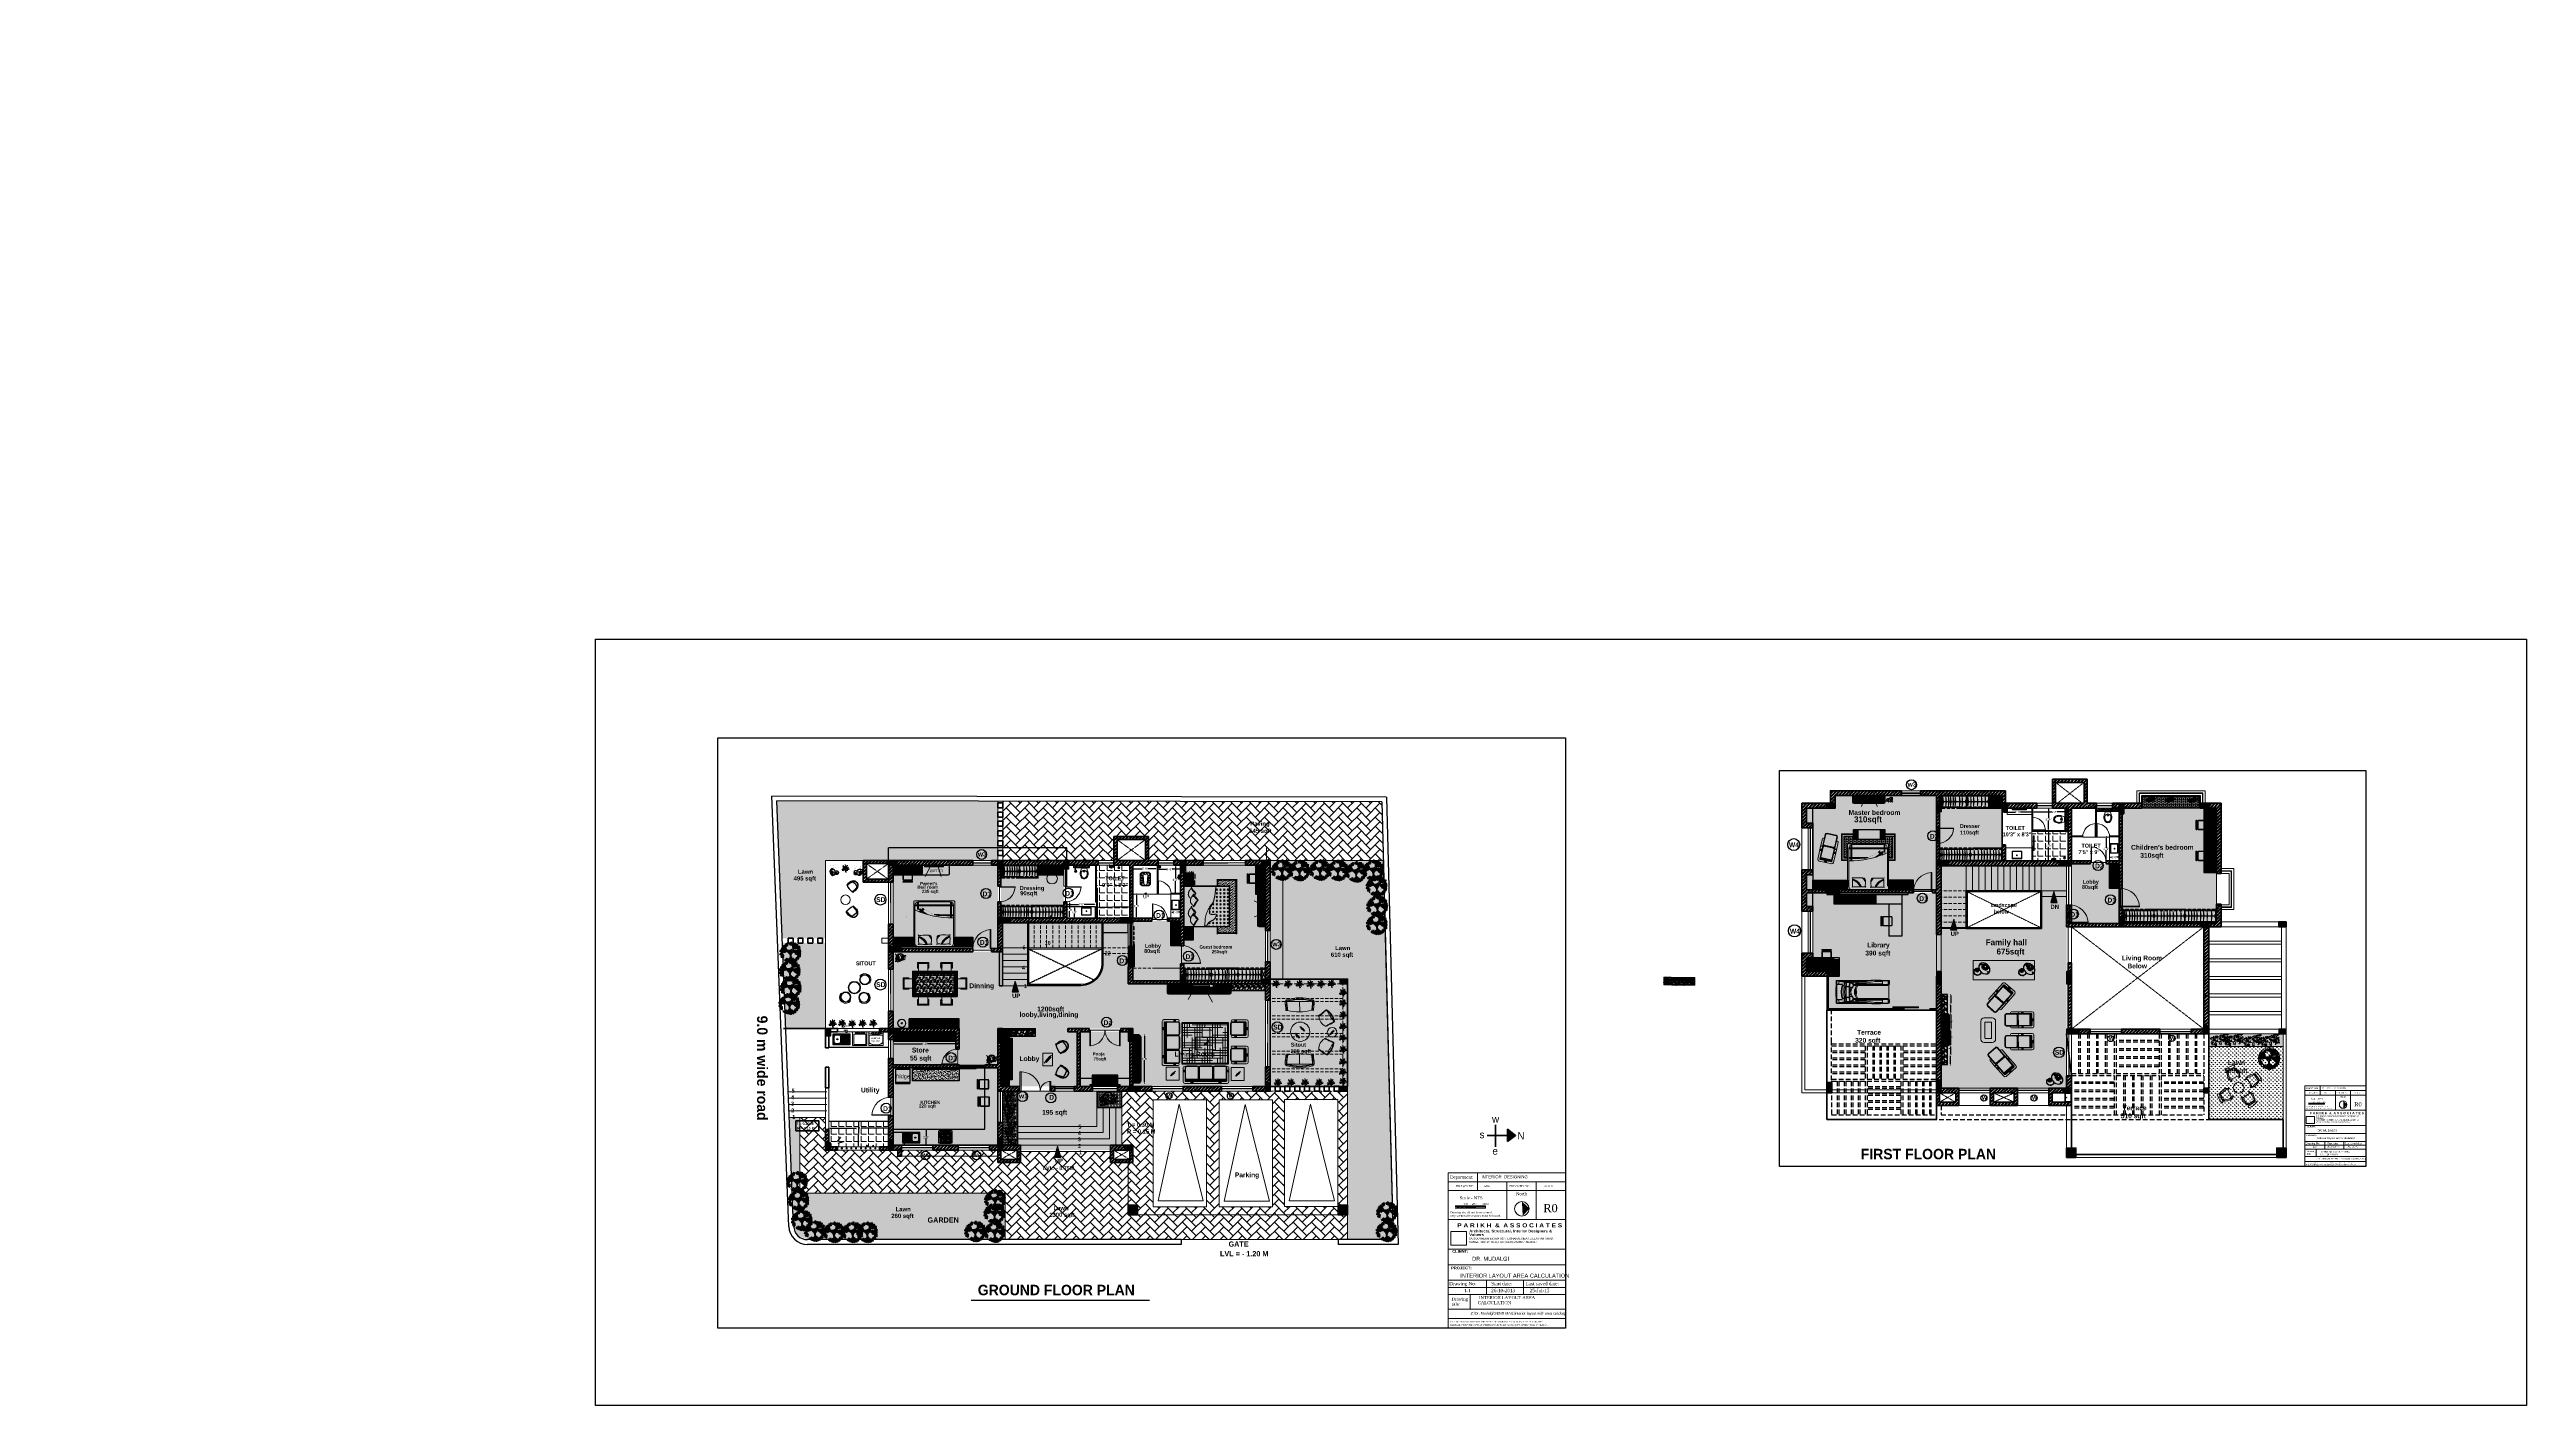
# Model space of a CAD drawing. Header units: feet. Extents: x 3576 to 8206, y -9151 to -6616.
import ezdxf

# ---------------------------------------------------------------- set-up
doc = ezdxf.new("R2010")
doc.units = ezdxf.units.FT
doc.header["$PDMODE"] = 2
for name, pattern in [('ACAD_ISO07W100', [3, 0, -3]), ('DASHED', [0.75, 0.5, -0.25]), ('DASHED2', [0.375, 0.25, -0.125])]:
    doc.linetypes.add(name, pattern=pattern)
doc.layers.get('0').update_dxf_attribs({"linetype": 'CONTINUOUS', "lineweight": 40})
doc.layers.get('Defpoints').update_dxf_attribs({"color": 90, "linetype": 'CONTINUOUS'})
for name, color, linetype, lineweight in [('169', 26, 'CONTINUOUS', 0), ('1fr', 233, 'CONTINUOUS', 5), ('A-GFLR-DIMS', 30, 'CONTINUOUS', 0), ('A-GFLR-MBND', 12, 'CONTINUOUS', 5), ('A-GFLR-WALL', 101, 'CONTINUOUS', 5), ('A-HATCH', 8, 'CONTINUOUS', 0), ('Bathroom-fittings', 7, 'CONTINUOUS', 18), ('CAR', 11, 'CONTINUOUS', 5), ('centre nos', 7, 'CONTINUOUS', 20), ('COLUMN', 254, 'CONTINUOUS', 30), ('d&w s', 240, 'CONTINUOUS', 0), ('fur', 36, 'CONTINUOUS', 20), ('FURN', 253, 'CONTINUOUS', 15), ('furni', 36, 'CONTINUOUS', 20), ('FURNITURE', 14, 'CONTINUOUS', 0), ('Glass', 150, 'CONTINUOUS', 20), ('GRANITE', 47, 'CONTINUOUS', 5), ('H2', 7, 'CONTINUOUS', 5), ('HACHT', 8, 'CONTINUOUS', 9), ('HATCH', 8, 'CONTINUOUS', 20), ('interiors', 36, 'CONTINUOUS', 25), ('Landscape', 114, 'CONTINUOUS', 5), ('pathway', 7, 'CONTINUOUS', 18), ('SANITARY WARE', 253, 'CONTINUOUS', 20), ('SHRUBBS', 212, 'CONTINUOUS', 30), ('STAIR', 184, 'CONTINUOUS', 9), ('text', 47, 'CONTINUOUS', 25), ('Wall1', 7, 'CONTINUOUS', 40), ('WINDOW', 180, 'CONTINUOUS', 9)]:
    doc.layers.add(name, color=color, linetype=linetype, lineweight=lineweight)
for name, color, linetype, lineweight, true_color in [('A-GFLR-FURN', 7, 'CONTINUOUS', 5, 0xd1752e), ('dim', 7, 'CONTINUOUS', 9, 0x3d2d84), ('dim1', 7, 'CONTINUOUS', 25, 0x000000), ('dimension', 7, 'CONTINUOUS', 5, 0x2b17de), ('F HATCH', 7, 'CONTINUOUS', 9, 0xae8d6f), ('h12', 7, 'CONTINUOUS', 5, 0x81cdee), ('hatch1', 7, 'CONTINUOUS', 9, 0xb3b3b3), ('WALL', 7, 'CONTINUOUS', 40, 0x0b0b0a)]:
    doc.layers.add(name, color=color, linetype=linetype, lineweight=lineweight, true_color=true_color)
for name, color, linetype in [('FARNITURE', 34, 'CONTINUOUS'), ('LAYER1', 5, 'CONTINUOUS'), ('sanitary', 252, 'CONTINUOUS'), ('TREE', 90, 'CONTINUOUS'), ('WILD TREE', 42, 'CONTINUOUS')]:
    doc.layers.add(name, color=color, linetype=linetype)
doc.styles.add('Fineprint', font='times.ttf', dxfattribs={"height": 2})
doc.styles.add('GENTEXT', font='times.ttf', dxfattribs={"height": 2})
doc.styles.add('ROMANS', font='sanss___.ttf')
doc.styles.add('s1', font='stylu.ttf')
doc.styles.get("Standard").update_dxf_attribs({"font": 'GOTHIC.TTF'})
doc.styles.add('style2', font='ariblk.ttf')
doc.styles.add('TITLE', font='times.ttf', dxfattribs={"height": 4})
doc.linetypes.add('ZIGZAG', pattern='A,0.0001,-0.2,[131,ltypeshp.shx,S=0.2,R=0,X=-0.2,Y=0],-0.4,[131,ltypeshp.shx,S=0.2,R=180,X=0.2,Y=0],-0.2', length=0.8001)
doc.dimstyles.new('dinesh', dxfattribs={"dimtxt": 4, "dimasz": 2, "dimexe": 0.2, "dimexo": 0.1, "dimgap": 0, "dimtad": 0, "dimtih": 1, "dimtoh": 1, "dimdec": 0, "dimzin": 0, "dimdsep": 46, "dimlunit": 4, "dimtxsty": 'Standard', "dimcen": 0, "dimclrd": 251, "dimclre": 251, "dimclrt": 256, "dimadec": 0, "dimazin": 0, "dimtfac": 0.5, "dimtdec": 0, "dimtofl": 0, "dimtmove": 0, "dimatfit": 2, "dimfxl": 0, "dimtolj": 1, "dimtzin": 0, "dimarcsym": 0})
doc.dimstyles.new('feet', dxfattribs={"dimscale": 0.8, "dimtxt": 6, "dimasz": 0.1, "dimexe": 2.1, "dimexo": 1, "dimgap": 0.25, "dimtad": 1, "dimdec": 0, "dimrnd": 0.05, "dimzin": 1, "dimdsep": 46, "dimlunit": 4, "dimtxsty": 'ROMANS', "dimcen": 0.18, "dimclrd": 205, "dimclre": 195, "dimclrt": 195, "dimadec": 0, "dimazin": 0, "dimtfac": 1, "dimtdec": 0, "dimtofl": 0, "dimtmove": 1, "dimatfit": 3, "dimfxl": 0, "dimarcsym": 0})
doc.dimstyles.new('MUNCIPAL', dxfattribs={"dimscale": 0.8, "dimtxt": 0.22, "dimasz": 0.22, "dimexe": 0.22, "dimexo": 0.11, "dimgap": 0.11, "dimtad": 1, "dimzin": 1, "dimdsep": 46, "dimtxsty": 'ROMANS', "dimcen": 0.18, "dimclrd": 8, "dimclre": 8, "dimadec": 0, "dimazin": 0, "dimtfac": 1, "dimtofl": 0, "dimtmove": 0, "dimatfit": 3, "dimfxl": 0, "dimarcsym": 0})
picture_1 = doc.add_image_def('image1.tif', size_in_pixel=(920, 800))
pattern_1 = [(360, (5128.3746, -8281.3436), (5e-16, 1.27), [])]
pattern_2 = [(45, (5159.5777, -8141.2092), (-3.162612, 3.162612), []), (45, (5161.686, -8141.2092), (-3.162612, 3.162612), [])]
pattern_3 = [(45, (-6720.3763, -3813.644), (-3.162612, 3.162612), []), (45, (-6718.268, -3813.644), (-3.162612, 3.162612), [])]
pattern_4 = [(90, (5830.799, -8234.591), (-1.27, 2e-16), [])]
pattern_5 = [(90, (-2170.3763, -1033.5855), (-3.5921, 3.5921), [0.9525, -6.2317]), (45, (-2170.3763, -1033.5855), (-3.5921024, 3.5921024), [0.9525, -4.1275]), (135, (-2170.3763, -1033.5855), (-3.5921024, -3.5921024), [0.9525, -4.1275])]
pattern_6 = [(180, (-9029.1495, -11864.5325), (-9e-16, -1.71364524), []), (180, (-9030.0063, -11863.6757), (-9e-16, -1.71364524), [2.14205656, -0.42841131, 0, -0.42841131])]
pattern_7 = [(180, (-9029.1495, -11876.5325), (-9e-16, -1.71364524), []), (180, (-9030.0063, -11875.6757), (-9e-16, -1.71364524), [2.14205656, -0.42841131, 0, -0.42841131])]
pattern_8 = [(45, (6988.4755, -5860.4283), (-3.162612, 3.162612), []), (45, (6990.584, -5860.4283), (-3.162612, 3.162612), [])]
pattern_9 = [(45, (7414.2005, -8034.3145), (-3.1626, 3.1626), []), (45, (7416.309, -8034.3145), (-3.1626, 3.1626), [])]
pattern_10 = [(180, (-2433.1298, -5122.4852), (-1e-15, -1.5875), [])]
pattern_11 = [(180, (7070.5825, -8048.7889), (-1e-15, -1.27), [])]

# ---------------------------------------------------------------- blocks, each defined once
blk = doc.blocks.new('d1')
at = {"color": 8, "lineweight": 0}
blk.add_lwpolyline([(6604.46, 416.92, 0.392554), (6605.3, 416.02)], format="xyb", dxfattribs=at)
blk.add_lwpolyline([(6604.46, 416.92), (6605.36, 416.92)], dxfattribs=at)
at = {"color": 1, "lineweight": 0}
blk.add_lwpolyline([(6605.33, 416.02), (6605.33, 416.92), (6605.3, 416.92), (6605.3, 416.02)], close=True, dxfattribs=at)
blk = doc.blocks.new('*D189')
at = {"layer": 'Defpoints', "color": 0, "lineweight": 40, "transparency": 16777216}
for p in [(5152.9, -8470), (5270.3, -8470), (5270.3, -8475)]:
    blk.add_point(p, dxfattribs=at)
at = {"layer": 'H2', "color": 251, "lineweight": -2, "transparency": 16777216}
for p, q in [((5152.9, -8474.8), (5152.9, -8475.2)), ((5154.9, -8475), (5206.4, -8475)), ((5268.3, -8475), (5216.8, -8475)), ((5270.3, -8474.8), (5270.3, -8475.2))]:
    blk.add_line(p, q, dxfattribs=at)
at = {"layer": 'H2', "color": 251, "lineweight": 40, "transparency": 16777216}
for points in [[(5154.9, -8474.7), (5154.9, -8475.3), (5152.9, -8475)], [(5268.3, -8474.7), (5268.3, -8475.3), (5270.3, -8475)]]:
    blk.add_solid(points, dxfattribs=at)
at = {"layer": 'H2', "transparency": 16777216, "insert": (5211.6, -8475), "char_height": 4, "attachment_point": 5}
blk.add_mtext('\\A1;9\'-9"', dxfattribs=at)
blk = doc.blocks.new('*D190')
at = {"layer": 'Defpoints', "color": 0, "lineweight": 40, "transparency": 16777216}
for p in [(5259.8, -8470), (5263.9, -8452.3), (5263.9, -8470)]:
    blk.add_point(p, dxfattribs=at)
at = {"layer": 'H2', "color": 251, "lineweight": -2, "transparency": 16777216}
for p, q in [((5260, -8452.3), (5259.6, -8452.3)), ((5260, -8470), (5259.6, -8470)), ((5259.8, -8454.3), (5259.8, -8459.1)), ((5259.8, -8468), (5259.8, -8463.3))]:
    blk.add_line(p, q, dxfattribs=at)
at = {"layer": 'H2', "color": 251, "lineweight": 40, "transparency": 16777216}
for points in [[(5259.5, -8454.3), (5260.1, -8454.3), (5259.8, -8452.3)], [(5259.5, -8468), (5260.1, -8468), (5259.8, -8470)]]:
    blk.add_solid(points, dxfattribs=at)
at = {"layer": 'H2', "transparency": 16777216, "insert": (5259.8, -8461.2), "char_height": 4, "attachment_point": 5}
blk.add_mtext('\\A1;1\'-6"', dxfattribs=at)
blk = doc.blocks.new('T.V.UNIT')
at = {"layer": 'FURNITURE'}
for p, q in [((65644.1, 2621.2), (65661.7, 2630.1)), ((65644.1, 2606.6), (65661.7, 2600.8))]:
    blk.add_line(p, q, dxfattribs=at)
blk.add_lwpolyline([(65642.8, 2596.5), (65642.8, 2631.3), (65644.1, 2631.3), (65644.1, 2596.5)], close=True, dxfattribs=at)
for centre, start, end in [((65642.5, 2628), 69.899, 159.2674), ((65642.5, 2599.8), 200.7326, 290.101)]:
    blk.add_arc(centre, 1.05, start, end, dxfattribs=at)
blk = doc.blocks.new('*D191')
at = {"layer": 'Defpoints', "color": 0, "lineweight": 40, "transparency": 16777216}
for p in [(5159.4, -8141.2), (5159.4, -8141.2), (5159.4, -8159.2)]:
    blk.add_point(p, dxfattribs=at)
at = {"layer": 'H2', "color": 251, "lineweight": -2, "transparency": 16777216}
for p, q in [((5159.4, -8141.2), (5159.2, -8141.2)), ((5159.4, -8143.2), (5159.4, -8148.1)), ((5159.4, -8159.2), (5159.2, -8159.2)), ((5159.4, -8157.2), (5159.4, -8152.3))]:
    blk.add_line(p, q, dxfattribs=at)
at = {"layer": 'H2', "color": 251, "lineweight": 40, "transparency": 16777216}
for points in [[(5159.1, -8143.2), (5159.7, -8143.2), (5159.4, -8141.2)], [(5159.1, -8157.2), (5159.7, -8157.2), (5159.4, -8159.2)]]:
    blk.add_solid(points, dxfattribs=at)
at = {"layer": 'H2', "transparency": 16777216, "insert": (5159.4, -8150.2), "char_height": 4, "attachment_point": 5}
blk.add_mtext('\\A1;1\'-6"', dxfattribs=at)
blk = doc.blocks.new('V-ch')
at = {"layer": '1fr'}
for p, q in [((-10.1, 7.8), (-11.6, 7.8)), ((-11.4, -6.2), (-11.4, 7.8)), ((-11.1, -6.2), (-11.1, 7.8)), ((-10.9, -6.2), (-10.9, 7.8)), ((-10.6, -6.2), (-10.6, 7.8)), ((-10.4, -6.2), (-10.4, 7.8)), ((-10.1, -6.2), (-10.1, 7.8)), ((-10.1, -6.2), (-11.6, -6.2))]:
    blk.add_line(p, q, dxfattribs=at)
for points in [[(-11.6, 8.8, 1), (-13.6, 8.8), (-13.6, -7.2, 1), (-11.6, -7.2)], [(-12.4, 8.8, 1), (-12.9, 8.8), (-12.9, -7.2, 1), (-12.4, -7.2)], [(-8.1, -8.2), (5.9, -8.2, 0.414214), (7.9, -6.2), (7.9, 7.8, 0.414214), (5.9, 9.8), (-8.1, 9.8, 0.414214), (-10.1, 7.8), (-10.1, -6.2, 0.414214)], [(-8.1, -7.2), (5.9, -7.2, 0.414214), (6.9, -6.2), (6.9, 7.8, 0.414214), (5.9, 8.8), (-8.1, 8.8, 0.414214), (-9.1, 7.8), (-9.1, -6.2, 0.414214)]]:
    blk.add_lwpolyline(points, format="xyb", close=True, dxfattribs=at)
blk = doc.blocks.new('co')
for p, q in [((47514.5, 4335.1), (47516.1, 4340.3)), ((47516.1, 4340.3), (47525.6, 4340.3)), ((47518.8, 4340.3), (47518.8, 4341.6)), ((47519.6, 4334.4), (47519.6, 4336)), ((47522.1, 4334.4), (47522.1, 4336)), ((47523, 4340.3), (47523, 4341.6)), ((47527.3, 4335.1), (47525.6, 4340.3))]:
    blk.add_line(p, q)
for points in [[(47514.5, 4335.1, 0.027971), (47514, 4333.9, 0.092133), (47513.5, 4330.7, 0.07067), (47514, 4326.6, 0.082314), (47515.6, 4323.3, 0.106842), (47518.2, 4320.9, 0.13438), (47520.9, 4320.2, 0.13438), (47523.5, 4320.9, 0.106842), (47526.1, 4323.3, 0.082314), (47527.7, 4326.6, 0.07067), (47528.3, 4330.7)], [(47515.5, 4332.8, 0.085767), (47515.2, 4330.7, 0.07067), (47515.7, 4327, 0.082314), (47517, 4324.2, 0.106842), (47519, 4322.4, 0.13438), (47520.9, 4321.9)], [(47526.2, 4332.8, -0.085767), (47526.6, 4330.7, -0.07067), (47526, 4327, -0.082314), (47524.7, 4324.2, -0.106842), (47522.7, 4322.4, -0.13438), (47520.9, 4321.9)], [(47528.3, 4330.7, 0.092133), (47527.7, 4333.9, 0.027971), (47527.3, 4335.1)]]:
    blk.add_lwpolyline(points, format="xyb")
for centre, radius, start, end in [((47520.9, 4330.9), 5.67, 19.8717, 160.1283), ((47520.9, 4330.9), 5.25, 76.0072, 103.9928), ((47520.9, 4334.5), 1.28, 173.6083, 6.3917)]:
    blk.add_arc(centre, radius, start, end)
blk = doc.blocks.new('NHNTRP')
at = {"color": 0}
for centre, radius in [((2.6, 2.3), 2), ((2.6, 2.3), 1.75), ((1.4, 2.8), 0.118), ((1.4, 1.9), 0.118), ((1.9, 2.3), 0.118), ((2.1, 3.6), 0.118), ((2.1, 1.1), 0.118), ((2.6, 3), 0.118), ((2.6, 2.3), 0.118), ((2.6, 1.7), 0.118), ((3.1, 3.6), 0.118), ((3.1, 1.1), 0.118), ((3.3, 2.3), 0.118), ((3.8, 2.8), 0.118), ((3.8, 1.9), 0.118)]:
    blk.add_circle(centre, radius, dxfattribs=at)
blk = doc.blocks.new('BASIN')
at = {"lineweight": 18}
for points in [[(4929.8, -770.1), (4929.8, -784.1), (4947.9, -784.1), (4947.9, -770.1)], [(4930.6, -770.9), (4930.6, -783.4), (4947.1, -783.4), (4947.1, -770.9)]]:
    blk.add_lwpolyline(points, close=True, dxfattribs=at)
blk.add_circle((4939.3, -777.9), 0.728, dxfattribs=at)
blk = doc.blocks.new('*D192')
at = {"layer": 'Defpoints', "color": 0, "lineweight": 40, "transparency": 16777216}
for p in [(5491.6, -8218.7), (5491.6, -8239.7), (5491.6, -8239.7)]:
    blk.add_point(p, dxfattribs=at)
at = {"layer": 'H2', "color": 251, "lineweight": -2, "transparency": 16777216}
for p, q in [((5491.6, -8218.7), (5491.4, -8218.7)), ((5491.6, -8239.7), (5491.4, -8239.7)), ((5491.6, -8220.7), (5491.6, -8227.1)), ((5491.6, -8237.7), (5491.6, -8231.3))]:
    blk.add_line(p, q, dxfattribs=at)
at = {"layer": 'H2', "color": 251, "lineweight": 40, "transparency": 16777216}
for points in [[(5491.3, -8220.7), (5492, -8220.7), (5491.6, -8218.7)], [(5491.3, -8237.7), (5492, -8237.7), (5491.6, -8239.7)]]:
    blk.add_solid(points, dxfattribs=at)
at = {"layer": 'H2', "transparency": 16777216, "insert": (5491.6, -8229.2), "char_height": 4, "attachment_point": 5}
blk.add_mtext('\\A1;1\'-9"', dxfattribs=at)
blk = doc.blocks.new('*D193')
at = {"layer": 'Defpoints', "color": 0, "lineweight": 40, "transparency": 16777216}
for p in [(5477.7, -8219.8), (5531.2, -8214.5), (5531.2, -8219.8)]:
    blk.add_point(p, dxfattribs=at)
at = {"layer": 'H2', "color": 251, "lineweight": -2, "transparency": 16777216}
for p, q in [((5477.7, -8214.7), (5477.7, -8214.3)), ((5479.7, -8214.5), (5499.2, -8214.5)), ((5529.2, -8214.5), (5509.7, -8214.5)), ((5531.2, -8214.7), (5531.2, -8214.3))]:
    blk.add_line(p, q, dxfattribs=at)
at = {"layer": 'H2', "color": 251, "lineweight": 40, "transparency": 16777216}
for points in [[(5479.7, -8214.1), (5479.7, -8214.8), (5477.7, -8214.5)], [(5529.2, -8214.1), (5529.2, -8214.8), (5531.2, -8214.5)]]:
    blk.add_solid(points, dxfattribs=at)
at = {"layer": 'H2', "transparency": 16777216, "insert": (5504.4, -8214.5), "char_height": 4, "attachment_point": 5}
blk.add_mtext('\\A1;4\'-5"', dxfattribs=at)
blk = doc.blocks.new('MIXER-P')
at = {"layer": 'sanitary', "color": 250, "lineweight": 25, "true_color": 0x424242}
for p, q in [((1, 5.3), (0, 5.3)), ((0, 5.3), (0, 5)), ((1, 5), (0, 5)), ((0, 5), (0.7, 4.5)), ((1, 5), (0, 5)), ((0.2, 3.5), (0, 2)), ((0.2, 2.1), (0, 2.1)), ((1, 2), (0, 2)), ((0, 2), (0.1, 1.7)), ((1, 1.7), (0.1, 1.7)), ((1, 3.5), (0.2, 3.5)), ((0.2, 3.3), (0.3, 3.1)), ((0.3, 2.3), (0.2, 2.1)), ((0.3, 3.1), (0.3, 2.3)), ((0.7, 3.1), (0.6, 2.3)), ((0.6, 2.3), (0.7, 2.1)), ((1, 4.5), (0.7, 4.5)), ((0.7, 4.5), (0.7, 3.5)), ((0.7, 3.1), (0.9, 3.3)), ((0.9, 2.1), (0.7, 2.1)), ((0.9, 3.3), (1, 3.3)), ((0.9, 2.1), (1, 2.1)), ((6.9, 5.3), (1, 5.3)), ((1, 5), (2, 5)), ((1, 5), (2, 5)), ((1, 4.5), (1.3, 4.5)), ((1, 3.5), (1.7, 3.5)), ((1.1, 3.3), (1, 3.3)), ((1.1, 2.1), (1, 2.1)), ((1, 2), (2, 2)), ((1, 1.7), (1.9, 1.7)), ((1.2, 3.1), (1.1, 3.3)), ((1.1, 2.1), (1.2, 2.1)), ((1.2, 3.1), (1.3, 2.3)), ((1.3, 2.3), (1.2, 2.1)), ((2, 5), (1.3, 4.5)), ((1.3, 4.5), (1.3, 3.5)), ((3.3, 4.4), (1.3, 4.2)), ((3.3, 3.6), (1.3, 3.7)), ((1.7, 3.3), (1.6, 3.1)), ((1.6, 3.1), (1.6, 2.3)), ((1.6, 2.3), (1.7, 2.1)), ((1.7, 3.5), (2, 2)), ((1.7, 2.1), (1.9, 2.1)), ((2, 2), (1.9, 1.7)), ((2, 5.3), (2, 5)), ((3.3, 3.6), (3, 0.8)), ((3.3, 4.4), (4, 4.4)), ((3.3, 3.6), (4, 3.6)), ((4.6, 4.4), (3.4, 4.4)), ((4.6, 4.4), (4, 4.4)), ((4.6, 3.6), (4, 3.6)), ((4.6, 4.4), (6.7, 4.2)), ((4.6, 3.6), (6.7, 3.7)), ((4.6, 3.6), (4.9, 0.8)), ((6, 5.3), (6, 5)), ((6.9, 5), (6, 5)), ((6, 5), (6.7, 4.5)), ((7, 5), (6, 5)), ((6.2, 3.5), (6, 2)), ((6.2, 2.1), (6, 2.1)), ((7, 2), (6, 2)), ((6, 2), (6.1, 1.7)), ((7, 1.7), (6.1, 1.7)), ((7, 3.5), (6.2, 3.5)), ((6.2, 3.3), (6.3, 3.1)), ((6.3, 2.3), (6.2, 2.1)), ((6.3, 3.1), (6.3, 2.3)), ((6.7, 3.1), (6.6, 2.3)), ((6.6, 2.3), (6.7, 2.1)), ((7, 4.5), (6.7, 4.5)), ((6.7, 4.5), (6.7, 3.5)), ((6.7, 3.1), (6.9, 3.3)), ((6.9, 2.1), (6.7, 2.1)), ((6.9, 3.3), (7, 3.3)), ((6.9, 2.1), (7, 2.1)), ((7, 5.3), (8, 5.3)), ((7, 5), (8, 5)), ((7, 4.5), (7.3, 4.5)), ((7, 3.5), (7.7, 3.5)), ((7.1, 3.3), (7, 3.3)), ((7.1, 2.1), (7, 2.1)), ((7, 2), (8, 2)), ((7, 1.7), (7.9, 1.7)), ((7.2, 3.1), (7.1, 3.3)), ((7.1, 2.1), (7.2, 2.1)), ((7.2, 3.1), (7.3, 2.3)), ((7.3, 2.3), (7.2, 2.1)), ((8, 5), (7.3, 4.5)), ((7.3, 4.5), (7.3, 3.5)), ((7.7, 3.3), (7.6, 3.1)), ((7.6, 3.1), (7.6, 2.3)), ((7.6, 2.3), (7.7, 2.1)), ((7.7, 3.5), (8, 2)), ((7.7, 2.1), (7.9, 2.1)), ((8, 2), (7.9, 1.7)), ((8, 5.3), (8, 5))]:
    blk.add_line(p, q, dxfattribs=at)
blk.add_arc((4, 0.9), 0.94, 189.1098, 350.8902, dxfattribs=at)
blk = doc.blocks.new('*D194')
at = {"layer": 'Defpoints', "color": 0, "lineweight": 40, "transparency": 16777216}
for p in [(5535, -8219.3), (5594.9, -8219.3), (5594.9, -8219.3)]:
    blk.add_point(p, dxfattribs=at)
at = {"layer": 'H2', "color": 251, "lineweight": -2, "transparency": 16777216}
for p, q in [((5535, -8219.3), (5535, -8219.1)), ((5537, -8219.3), (5563.2, -8219.3)), ((5592.9, -8219.3), (5566.8, -8219.3)), ((5594.9, -8219.3), (5594.9, -8219.1))]:
    blk.add_line(p, q, dxfattribs=at)
at = {"layer": 'H2', "color": 251, "lineweight": 40, "transparency": 16777216}
for points in [[(5537, -8219), (5537, -8219.7), (5535, -8219.3)], [(5592.9, -8219), (5592.9, -8219.7), (5594.9, -8219.3)]]:
    blk.add_solid(points, dxfattribs=at)
at = {"layer": 'H2', "transparency": 16777216, "insert": (5565, -8219.3), "char_height": 4, "attachment_point": 5}
blk.add_mtext("\\A1;5'", dxfattribs=at)
blk = doc.blocks.new('*D195')
at = {"layer": 'Defpoints', "color": 0, "lineweight": 40, "transparency": 16777216}
for p in [(5672.2, -8228.9), (5690.2, -8228.9), (5690.2, -8228.9)]:
    blk.add_point(p, dxfattribs=at)
at = {"layer": 'H2', "color": 251, "lineweight": -2, "transparency": 16777216}
for p, q in [((5672.2, -8228.9), (5672.2, -8228.7)), ((5674.2, -8228.9), (5676.2, -8228.9)), ((5688.2, -8228.9), (5686.1, -8228.9)), ((5690.2, -8228.9), (5690.2, -8228.7))]:
    blk.add_line(p, q, dxfattribs=at)
at = {"layer": 'H2', "color": 251, "lineweight": 40, "transparency": 16777216}
for points in [[(5674.2, -8228.6), (5674.2, -8229.3), (5672.2, -8228.9)], [(5688.2, -8228.6), (5688.2, -8229.3), (5690.2, -8228.9)]]:
    blk.add_solid(points, dxfattribs=at)
at = {"layer": 'H2', "transparency": 16777216, "insert": (5681.2, -8228.9), "char_height": 4, "attachment_point": 5}
blk.add_mtext('\\A1;1\'-6"', dxfattribs=at)
blk = doc.blocks.new('*D196')
at = {"layer": 'Defpoints', "color": 0, "lineweight": 40, "transparency": 16777216}
for p in [(5608, -8239.8), (5666.8, -8239.8), (5669.2, -8195.2)]:
    blk.add_point(p, dxfattribs=at)
at = {"layer": 'H2', "color": 251, "lineweight": -2, "transparency": 16777216}
for p, q in [((5608.2, -8195.2), (5607.8, -8195.2)), ((5608.2, -8239.8), (5607.8, -8239.8)), ((5608, -8197.2), (5608, -8215.4)), ((5608, -8237.8), (5608, -8219.6))]:
    blk.add_line(p, q, dxfattribs=at)
at = {"layer": 'H2', "color": 251, "lineweight": 40, "transparency": 16777216}
for points in [[(5607.6, -8197.2), (5608.3, -8197.2), (5608, -8195.2)], [(5607.6, -8237.8), (5608.3, -8237.8), (5608, -8239.8)]]:
    blk.add_solid(points, dxfattribs=at)
at = {"layer": 'H2', "transparency": 16777216, "insert": (5608, -8217.5), "char_height": 4, "attachment_point": 5}
blk.add_mtext('\\A1;3\'-9"', dxfattribs=at)
blk = doc.blocks.new('*D197')
at = {"layer": 'Defpoints', "color": 0, "lineweight": 40, "transparency": 16777216}
for p in [(5680.5, -8141.3), (5680.5, -8195.2), (5680.5, -8195.2)]:
    blk.add_point(p, dxfattribs=at)
at = {"layer": 'H2', "color": 251, "lineweight": -2, "transparency": 16777216}
for p, q in [((5680.5, -8141.3), (5680.3, -8141.3)), ((5680.5, -8143.3), (5680.5, -8166.2)), ((5680.5, -8193.2), (5680.5, -8170.4)), ((5680.5, -8195.2), (5680.3, -8195.2))]:
    blk.add_line(p, q, dxfattribs=at)
at = {"layer": 'H2', "color": 251, "lineweight": 40, "transparency": 16777216}
for points in [[(5680.1, -8143.3), (5680.8, -8143.3), (5680.5, -8141.3)], [(5680.1, -8193.2), (5680.8, -8193.2), (5680.5, -8195.2)]]:
    blk.add_solid(points, dxfattribs=at)
at = {"layer": 'H2', "transparency": 16777216, "insert": (5680.5, -8168.3), "char_height": 4, "attachment_point": 5}
blk.add_mtext('\\A1;4\'-6"', dxfattribs=at)
blk = doc.blocks.new('*D198')
at = {"layer": 'Defpoints', "color": 0, "lineweight": 40, "transparency": 16777216}
for p in [(5775.6, -8333.1), (5775.6, -8357.1), (5777.4, -8357.1)]:
    blk.add_point(p, dxfattribs=at)
at = {"layer": 'H2', "color": 251, "lineweight": -2, "transparency": 16777216}
for p, q in [((5777.2, -8333.1), (5777.6, -8333.1)), ((5777.2, -8357.1), (5777.6, -8357.1)), ((5777.4, -8335.1), (5777.4, -8343)), ((5777.4, -8355.1), (5777.4, -8347.1))]:
    blk.add_line(p, q, dxfattribs=at)
at = {"layer": 'H2', "color": 251, "lineweight": 40, "transparency": 16777216}
for points in [[(5777.1, -8335.1), (5777.7, -8335.1), (5777.4, -8333.1)], [(5777.1, -8355.1), (5777.7, -8355.1), (5777.4, -8357.1)]]:
    blk.add_solid(points, dxfattribs=at)
at = {"layer": 'H2', "transparency": 16777216, "insert": (5777.4, -8345.1), "char_height": 4, "attachment_point": 5}
blk.add_mtext("\\A1;2'", dxfattribs=at)
blk = doc.blocks.new('gf')
at = {"lineweight": 5, "true_color": 0xc992c9}
h = blk.add_hatch(dxfattribs=at)
h.set_pattern_fill('GOST_GLASS', color=213, scale=0.8, style=0)
h.paths.add_polyline_path([(60446.3, 5316.1), (60446, 5316.9), (60445.7, 5317.7), (60445.5, 5318.6), (60445.3, 5319.4), (60445.1, 5320.3), (60444.9, 5321.1), (60444.8, 5321.9), (60444.6, 5322.7), (60444.4, 5323.4), (60444.3, 5324), (60444.1, 5324.6), (60444, 5325.1), (60443.8, 5325.6), (60443.6, 5326), (60443.5, 5326.5), (60443.3, 5332.9), (60443.2, 5333.3), (60443, 5333.8), (60442.8, 5334.2), (60442.7, 5334.6), (60442.5, 5335.1), (60442.3, 5335.5), (60442.2, 5339), (60442, 5339.5), (60441.9, 5343), (60441.8, 5343.3), (60441.6, 5343.5), (60441.5, 5343.7), (60441.4, 5344.1), (60417.3, 5344.1), (60417.3, 5270.6), (60460.4, 5270.6), (60460.3, 5271), (60459.7, 5272.5), (60459.1, 5270.7), (60458.7, 5271.7), (60458.2, 5272.6), (60457.8, 5273.3), (60457.4, 5273.9), (60457.1, 5274.4), (60456.8, 5275), (60456.5, 5275.5), (60456.2, 5276), (60456, 5276.4), (60455.7, 5276.9), (60455.4, 5277.3), (60455, 5277.7), (60454.6, 5278.1), (60454.2, 5278.5), (60453.7, 5278.9), (60453.3, 5279.2), (60452.8, 5279.6), (60452.2, 5279.9), (60451.7, 5280.2), (60451.1, 5280.5), (60450.6, 5280.8), (60450, 5281), (60449.5, 5281.3), (60448.9, 5281.5), (60448.4, 5281.8), (60447.8, 5282), (60447.3, 5282.3), (60446.8, 5282.6), (60446.3, 5282.9), (60445.8, 5283.3), (60445.3, 5283.7), (60444.9, 5284.1), (60444.4, 5284.6), (60444, 5285.1), (60443.6, 5285.6), (60443.2, 5286.2), (60442.7, 5286.8), (60442.3, 5287.5), (60441.9, 5288.2), (60441.6, 5288.8), (60441.2, 5289.5), (60441, 5290.1), (60440.8, 5290.7), (60440.6, 5291.2), (60440.6, 5291.7), (60440.6, 5292.1), (60440.7, 5292.5), (60440.9, 5292.7), (60441.1, 5293), (60441.3, 5293.1), (60441.6, 5293.3), (60441.8, 5293.3), (60442.1, 5293.4), (60442.5, 5293.4), (60442.8, 5293.3), (60443.2, 5293.3), (60443.6, 5293.2), (60444, 5293.1), (60444.5, 5293), (60445.1, 5293), (60445.7, 5292.9), (60446.4, 5292.9), (60447.1, 5292.8), (60447.9, 5292.9), (60448.6, 5292.9), (60449.3, 5292.9), (60450, 5293), (60450.6, 5293.1), (60451.2, 5293.2), (60451.6, 5293.4), (60452, 5293.6), (60452.4, 5293.8), (60452.7, 5294.1), (60452.9, 5294.4), (60453.1, 5294.7), (60453.3, 5295.1), (60453.4, 5295.6), (60453.5, 5296.1), (60453.6, 5296.6), (60453.6, 5297.2), (60453.7, 5297.7), (60453.6, 5298.3), (60453.6, 5298.9), (60453.5, 5299.5), (60453.3, 5300), (60453.2, 5300.6), (60453, 5301.2), (60452.8, 5301.7), (60452.5, 5302.3), (60452.3, 5302.9), (60452, 5303.6), (60451.7, 5304.3), (60451.4, 5305.1), (60451.1, 5305.9), (60450.8, 5306.8), (60450.5, 5307.6), (60450.2, 5308.5), (60449.8, 5309.3), (60449.5, 5310.1), (60449.1, 5310.9), (60448.7, 5311.6), (60448.4, 5312.2), (60448, 5312.9), (60447.6, 5313.5), (60447.3, 5314.1), (60446.9, 5314.7), (60446.6, 5315.4)])
at = {"layer": '1fr'}
h = blk.add_hatch(dxfattribs=at)
h.set_pattern_fill('AR-SAND', color=256, scale=0.2, angle=270, style=0)
h.set_pattern_definition([(52.5, (60420.56758, 5268.48474), (0.3853648, -0.0125987), [0, -0.304, 0, -0.34, 0, -0.325]), (82.5, (60420.5676, 5268.48474), (0.5644292, 0.3539553), [0, -0.164, 0, -0.274, 0, -0.105]), (122.5, (60420.56758, 5268.23874), (0.0011318, 0.6228284), [0, -0.1, 0, -0.36, 0, -0.47]), (132.5, (60420.5676, 5268.23874), (0.175535, 0.6012253), [0, -0.05, 0, -0.236, 0, -0.27])])
h.paths.add_polyline_path([(60483, 5337.7, 0.072576), (60486.2, 5342.7), (60485.6, 5341.1), (60485.1, 5339.9), (60484.6, 5338.9), (60484.2, 5338.2), (60483.8, 5337.7), (60483.5, 5337.3), (60483.1, 5337), (60482.8, 5336.8), (60482.4, 5336.5), (60482.1, 5336.2), (60481.8, 5335.9), (60481.4, 5335.6), (60481.1, 5335.3), (60480.7, 5334.9), (60480.4, 5334.6), (60480.1, 5334.2), (60479.8, 5333.9), (60479.6, 5333.5), (60479.3, 5333.1), (60479.2, 5332.7), (60479, 5332.2), (60478.9, 5331.8), (60478.9, 5331.6), (60478.7, 5331.5, -0.336829)])
h.paths.add_polyline_path([(60480.4, 5327.8), (60480.7, 5327.3), (60480.9, 5327), (60480.9, 5326.9), (60480.5, 5326.2), (60480.1, 5325.7), (60479.7, 5325.3), (60479.4, 5325), (60479, 5324.7), (60478.7, 5324.5), (60478.3, 5324.2), (60478, 5323.9), (60477.6, 5323.6), (60477.3, 5323.2), (60477, 5322.9), (60476.9, 5322.8, 0.142492), (60479.8, 5328.8), (60480.1, 5328.3)])
h = blk.add_hatch(dxfattribs=at)
h.set_pattern_fill('AR-SAND', color=256, scale=0.2, angle=270, style=0)
h.set_pattern_definition([(52.5, (60420.56758, 5233.4925), (0.3853648, -0.0125987), [0, -0.304, 0, -0.34, 0, -0.325]), (82.5, (60420.5676, 5233.4925), (0.5644292, 0.3539553), [0, -0.164, 0, -0.274, 0, -0.105]), (122.5, (60420.56758, 5233.2465), (0.0011318, 0.6228284), [0, -0.1, 0, -0.36, 0, -0.47]), (132.5, (60420.5676, 5233.2465), (0.175535, 0.6012253), [0, -0.05, 0, -0.236, 0, -0.27])])
h.paths.add_polyline_path([(60483, 5302.7, 0.072576), (60486.2, 5307.7), (60485.6, 5306.2), (60485.1, 5304.9), (60484.6, 5304), (60484.2, 5303.2), (60483.8, 5302.7), (60483.5, 5302.3), (60483.1, 5302), (60482.8, 5301.8), (60482.4, 5301.5), (60482.1, 5301.2), (60481.8, 5300.9), (60481.4, 5300.6), (60481.1, 5300.3), (60480.7, 5299.9), (60480.4, 5299.6), (60480.1, 5299.2), (60479.8, 5298.9), (60479.6, 5298.5), (60479.3, 5298.1), (60479.2, 5297.7), (60479, 5297.3), (60478.9, 5296.8), (60478.9, 5296.6), (60478.7, 5296.5, -0.336829)])
h.paths.add_polyline_path([(60480.4, 5292.8), (60480.7, 5292.3), (60480.9, 5292), (60480.9, 5291.9), (60480.5, 5291.2), (60480.1, 5290.7), (60479.7, 5290.3), (60479.4, 5290), (60479, 5289.7), (60478.7, 5289.5), (60478.3, 5289.2), (60478, 5288.9), (60477.6, 5288.6), (60477.3, 5288.3), (60477, 5287.9), (60476.9, 5287.8, 0.142492), (60479.8, 5293.8), (60480.1, 5293.3)])
blk.add_line((60449.2, 5311.6), (60448.2, 5312.6), dxfattribs=at)
at = {"layer": '1fr', "lineweight": 30}
blk.add_lwpolyline([(60500.5, 5269.9), (60500.5, 5344.9), (60416.5, 5344.9), (60416.5, 5269.9)], close=True, dxfattribs=at)
at = {"layer": '1fr'}
blk.add_lwpolyline([(60499.8, 5270.6), (60499.8, 5344.1), (60417.3, 5344.1), (60417.3, 5270.6)], close=True, dxfattribs=at)
for points in [[(60460.4, 5270.6), (60460.3, 5271), (60459.7, 5272.5), (60459.1, 5270.7), (60458.7, 5271.7), (60458.2, 5272.6), (60457.8, 5273.3), (60457.4, 5273.9), (60457.1, 5274.4), (60456.8, 5275), (60456.5, 5275.5), (60456.2, 5276), (60456, 5276.4), (60455.7, 5276.9), (60455.4, 5277.3), (60455, 5277.7), (60454.6, 5278.1), (60454.2, 5278.5), (60453.7, 5278.9), (60453.3, 5279.2), (60452.8, 5279.6), (60452.2, 5279.9), (60451.7, 5280.2), (60451.1, 5280.5), (60450.6, 5280.8), (60450, 5281), (60449.5, 5281.3), (60448.9, 5281.5), (60448.4, 5281.8), (60447.8, 5282), (60447.3, 5282.3), (60446.8, 5282.6), (60446.3, 5282.9), (60445.8, 5283.3), (60445.3, 5283.7), (60444.9, 5284.1), (60444.4, 5284.6), (60444, 5285.1), (60443.6, 5285.6), (60443.2, 5286.2), (60442.7, 5286.8), (60442.3, 5287.5), (60441.9, 5288.2), (60441.6, 5288.8), (60441.2, 5289.5), (60441, 5290.1), (60440.8, 5290.7), (60440.6, 5291.2), (60440.6, 5291.7), (60440.6, 5292.1), (60440.7, 5292.5), (60440.9, 5292.7), (60441.1, 5293), (60441.3, 5293.1), (60441.6, 5293.3), (60441.8, 5293.3), (60442.1, 5293.4), (60442.5, 5293.4), (60442.8, 5293.3), (60443.2, 5293.3), (60443.6, 5293.2), (60444, 5293.1), (60444.5, 5293), (60445.1, 5293), (60445.7, 5292.9), (60446.4, 5292.9), (60447.1, 5292.8), (60447.9, 5292.9), (60448.6, 5292.9), (60449.3, 5292.9), (60450, 5293), (60450.6, 5293.1), (60451.2, 5293.2), (60451.6, 5293.4), (60452, 5293.6), (60452.4, 5293.8), (60452.7, 5294.1), (60452.9, 5294.4), (60453.1, 5294.7), (60453.3, 5295.1), (60453.4, 5295.6), (60453.5, 5296.1), (60453.6, 5296.6), (60453.6, 5297.2), (60453.7, 5297.7), (60453.6, 5298.3), (60453.6, 5298.9), (60453.5, 5299.5), (60453.3, 5300), (60453.2, 5300.6), (60453, 5301.2), (60452.8, 5301.7), (60452.5, 5302.3), (60452.3, 5302.9), (60452, 5303.6), (60451.7, 5304.3), (60451.4, 5305.1), (60451.1, 5305.9), (60450.8, 5306.8), (60450.5, 5307.6), (60450.2, 5308.5), (60449.8, 5309.3), (60449.5, 5310.1), (60449.1, 5310.9), (60448.7, 5311.6), (60448.4, 5312.2), (60448, 5312.9), (60447.6, 5313.5), (60447.3, 5314.1), (60446.9, 5314.7), (60446.6, 5315.4), (60446.3, 5316.1), (60446, 5316.9), (60445.7, 5317.7), (60445.5, 5318.6), (60445.3, 5319.4), (60445.1, 5320.3), (60444.9, 5321.1), (60444.8, 5321.9), (60444.6, 5322.7), (60444.4, 5323.4), (60444.3, 5324), (60444.1, 5324.6), (60444, 5325.1), (60443.8, 5325.6), (60443.6, 5326), (60443.5, 5326.5), (60443.3, 5332.9), (60443.2, 5333.3), (60443, 5333.8), (60442.8, 5334.2), (60442.7, 5334.6), (60442.5, 5335.1), (60442.3, 5335.5), (60442.2, 5339), (60442, 5339.5), (60441.9, 5343), (60441.8, 5343.3), (60441.6, 5343.5), (60441.5, 5343.7), (60441.4, 5344.1), (60441.2, 5344.1)], [(60462.5, 5270.6), (60462.5, 5271), (60462.3, 5271.9), (60462.2, 5272.9), (60462.1, 5271), (60462, 5272.2), (60462, 5273.4), (60461.9, 5274.7), (60461.8, 5276), (60461.7, 5277.3), (60461.6, 5278.5), (60461.6, 5279.8), (60461.5, 5281), (60461.4, 5282.2), (60461.3, 5283.4), (60461.1, 5284.6), (60461, 5285.8), (60460.8, 5287), (60460.6, 5288.3), (60460.3, 5289.5), (60460, 5290.8), (60459.6, 5292.1), (60459.2, 5293.4), (60458.7, 5294.8), (60458.3, 5296.1), (60457.7, 5297.5), (60457.1, 5298.8), (60456.5, 5300.2), (60455.8, 5301.6), (60455, 5303), (60454.1, 5304.5), (60453.1, 5306.1), (60452, 5307.8), (60450.7, 5309.6), (60449.2, 5311.6)], [(60475.3, 5318.5), (60474.6, 5318.7), (60474.1, 5318.8), (60473.8, 5318.9), (60473.7, 5319), (60473.8, 5319.1), (60474.1, 5319.2), (60474.5, 5319.3), (60475.2, 5319.5)], [(60475.2, 5319.5), (60475.2, 5319.8), (60475.3, 5320.2), (60475.4, 5320.6), (60475.6, 5321.1), (60475.8, 5321.5), (60476.1, 5321.8), (60476.4, 5322.2), (60476.7, 5322.6), (60477, 5322.9), (60477.3, 5323.2), (60477.6, 5323.6), (60478, 5323.9), (60478.3, 5324.2), (60478.7, 5324.5), (60479, 5324.7), (60479.4, 5325), (60479.7, 5325.3), (60480.1, 5325.7), (60480.5, 5326.2), (60480.9, 5326.9), (60481.4, 5327.9), (60481.9, 5329.1), (60482.5, 5330.7)], [(60482.2, 5307), (60482.5, 5307.6), (60482.8, 5308.2), (60483.1, 5308.6), (60483.4, 5309.1), (60483.7, 5309.4), (60484, 5309.8), (60484.3, 5310.1), (60484.6, 5310.4), (60484.9, 5310.7), (60485.1, 5310.9), (60485.4, 5311.2), (60485.6, 5311.5), (60485.8, 5311.7), (60486.1, 5312), (60486.3, 5312.2), (60486.5, 5312.5), (60486.7, 5312.8), (60486.9, 5313.1), (60487.1, 5313.4), (60487.3, 5313.7), (60487.4, 5314), (60487.6, 5314.3), (60487.7, 5314.6), (60487.9, 5314.9), (60488, 5315.2), (60488.1, 5315.5), (60488.1, 5315.8), (60488.2, 5316.1), (60488.2, 5316.5), (60488.3, 5316.8), (60488.3, 5317.1), (60488.3, 5317.5), (60488.3, 5317.8), (60488.2, 5318.2), (60488.2, 5318.6), (60488.2, 5318.9), (60488.1, 5319.3), (60488, 5319.7), (60488, 5320.1), (60487.9, 5320.5), (60487.8, 5320.9), (60487.7, 5321.3), (60487.6, 5321.6), (60487.4, 5322), (60487.3, 5322.4), (60487.2, 5322.7), (60487, 5323.1), (60486.9, 5323.4), (60486.7, 5323.7), (60486.5, 5324.1), (60486.3, 5324.4), (60486.1, 5324.7), (60485.9, 5325), (60485.7, 5325.3), (60485.5, 5325.6), (60485.3, 5325.9), (60485, 5326.1), (60484.8, 5326.4), (60484.6, 5326.7), (60484.4, 5327), (60484.2, 5327.3), (60484, 5327.6), (60483.8, 5327.9), (60483.6, 5328.2), (60483.4, 5328.5), (60483.3, 5328.8), (60483.1, 5329.1), (60483, 5329.3), (60482.9, 5329.4), (60482.7, 5329.5), (60482.6, 5329.5), (60482.5, 5329.5), (60482.4, 5329.2), (60482.2, 5328.9), (60482.1, 5328.6), (60482, 5328.1), (60481.8, 5327.6), (60481.7, 5327.1), (60481.5, 5326.6), (60481.4, 5326.2), (60481.2, 5325.7), (60481, 5325.3), (60480.8, 5325), (60480.5, 5324.6), (60480.3, 5324.3), (60480.1, 5324), (60479.8, 5323.7), (60479.6, 5323.4), (60479.4, 5323.1), (60479.1, 5322.8), (60478.9, 5322.5), (60478.6, 5322.2), (60478.4, 5321.9), (60478.1, 5321.6), (60477.8, 5321.3), (60477.5, 5321), (60477.2, 5320.7), (60476.8, 5320.5), (60476.5, 5320.2), (60476.2, 5320), (60475.9, 5319.7), (60475.7, 5319.5), (60475.5, 5319.2), (60475.5, 5318.9), (60475.5, 5318.7), (60475.6, 5318.4), (60475.8, 5318.1), (60476, 5317.8), (60476.3, 5317.5), (60476.6, 5317.2), (60476.9, 5316.9), (60477.3, 5316.6), (60477.5, 5316.3), (60477.8, 5316), (60478, 5315.7), (60478.3, 5315.4), (60478.5, 5315.1), (60478.7, 5314.7), (60478.9, 5314.4), (60479.2, 5314), (60479.4, 5313.6), (60479.6, 5313.2), (60479.9, 5312.8), (60480.1, 5312.3), (60480.3, 5311.9), (60480.6, 5311.5), (60480.8, 5311), (60481, 5310.6), (60481.2, 5310.1), (60481.4, 5309.7), (60481.5, 5309.3), (60481.7, 5308.9), (60481.8, 5308.5), (60481.9, 5308.2), (60482, 5307.9), (60482.1, 5307.6), (60482.1, 5307.4), (60482.2, 5307.3), (60482.2, 5307.2), (60482.2, 5307.2), (60482.1, 5307.2), (60482, 5307.4), (60481.9, 5307.6), (60481.7, 5307.8), (60481.4, 5308.1), (60481.2, 5308.5), (60480.9, 5309), (60480.5, 5309.5), (60480.2, 5309.9), (60479.8, 5310.5), (60479.5, 5311), (60479.2, 5311.4), (60478.9, 5311.9), (60478.7, 5312.3), (60478.4, 5312.7), (60478.2, 5313.2), (60478, 5313.6), (60477.7, 5314), (60477.5, 5314.4), (60477.2, 5314.8), (60476.9, 5315.3), (60476.6, 5315.8), (60476.3, 5316.3), (60476, 5316.8), (60475.7, 5317.3), (60475.5, 5317.8), (60475.3, 5318.4), (60475.3, 5318.5)], [(60479.5, 5330.2), (60478.9, 5330.6), (60478.6, 5330.8), (60478.4, 5331), (60478.3, 5331.2), (60478.4, 5331.3), (60478.7, 5331.5), (60479.2, 5331.7), (60479.8, 5331.9)], [(60478.9, 5331.6), (60478.9, 5331.8), (60479, 5332.2), (60479.2, 5332.7), (60479.3, 5333.1), (60479.6, 5333.5), (60479.8, 5333.9), (60480.1, 5334.2), (60480.4, 5334.6), (60480.7, 5334.9), (60481.1, 5335.3), (60481.4, 5335.6), (60481.8, 5335.9), (60482.1, 5336.2), (60482.4, 5336.5), (60482.8, 5336.8), (60483.1, 5337), (60483.5, 5337.3), (60483.8, 5337.7), (60484.2, 5338.2), (60484.6, 5338.9), (60485.1, 5339.9), (60485.6, 5341.1), (60486.2, 5342.7)], [(60478.9, 5296.6), (60478.9, 5296.8), (60479, 5297.3), (60479.2, 5297.7), (60479.3, 5298.1), (60479.6, 5298.5), (60479.8, 5298.9), (60480.1, 5299.2), (60480.4, 5299.6), (60480.7, 5299.9), (60481.1, 5300.3), (60481.4, 5300.6), (60481.8, 5300.9), (60482.1, 5301.2), (60482.4, 5301.5), (60482.8, 5301.8), (60483.1, 5302), (60483.5, 5302.3), (60483.8, 5302.7), (60484.2, 5303.2), (60484.6, 5304), (60485.1, 5304.9), (60485.6, 5306.2), (60486.2, 5307.7)], [(60480.9, 5327), (60480.7, 5327.3), (60480.4, 5327.8), (60480.1, 5328.3), (60479.8, 5328.8), (60479.5, 5329.4), (60479.3, 5329.9), (60479.1, 5330.4), (60479, 5330.5)], [(60487.6, 5321.6), (60487.8, 5321.8), (60488.1, 5322.1), (60488.4, 5322.4), (60488.6, 5322.7), (60488.9, 5323), (60489.1, 5323.2), (60489.4, 5323.5), (60489.6, 5323.7), (60489.8, 5324), (60490, 5324.2), (60490.2, 5324.5), (60490.4, 5324.8), (60490.6, 5325.1), (60490.8, 5325.4), (60491, 5325.7), (60491.2, 5326), (60491.3, 5326.3), (60491.5, 5326.6), (60491.6, 5326.9), (60491.7, 5327.2), (60491.8, 5327.5), (60491.9, 5327.9), (60492, 5328.2), (60492, 5328.5), (60492, 5328.8), (60492.1, 5329.2), (60492.1, 5329.5), (60492, 5329.8), (60492, 5330.2), (60492, 5330.6), (60491.9, 5331), (60491.9, 5331.3), (60491.8, 5331.7), (60491.7, 5332.1), (60491.6, 5332.5), (60491.5, 5332.9), (60491.4, 5333.3), (60491.3, 5333.7), (60491.2, 5334), (60491.1, 5334.4), (60490.9, 5334.8), (60490.8, 5335.1), (60490.6, 5335.4), (60490.4, 5335.8), (60490.3, 5336.1), (60490.1, 5336.4), (60489.9, 5336.7), (60489.7, 5337), (60489.5, 5337.3), (60489.2, 5337.6), (60489, 5337.9), (60488.8, 5338.2), (60488.6, 5338.5), (60488.4, 5338.7), (60488.1, 5339), (60487.9, 5339.3), (60487.7, 5339.6), (60487.5, 5339.9), (60487.4, 5340.2), (60487.2, 5340.5), (60487, 5340.8), (60486.9, 5341.1), (60486.8, 5341.3), (60486.6, 5341.5), (60486.5, 5341.6), (60486.4, 5341.6), (60486.2, 5341.5), (60486.1, 5341.3), (60486, 5341), (60485.9, 5340.6), (60485.7, 5340.1), (60485.6, 5339.7), (60485.5, 5339.2), (60485.3, 5338.7), (60485.1, 5338.2), (60484.9, 5337.8), (60484.7, 5337.4), (60484.5, 5337), (60484.3, 5336.7), (60484.1, 5336.3), (60483.8, 5336), (60483.6, 5335.7), (60483.4, 5335.4), (60483.1, 5335.1), (60482.9, 5334.8), (60482.6, 5334.5), (60482.4, 5334.2), (60482.1, 5333.9), (60481.9, 5333.6), (60481.6, 5333.3), (60481.3, 5333), (60480.9, 5332.7), (60480.6, 5332.5), (60480.2, 5332.2), (60479.9, 5332), (60479.6, 5331.7), (60479.4, 5331.5), (60479.3, 5331.2), (60479.2, 5331), (60479.2, 5330.7), (60479.4, 5330.4), (60479.6, 5330.1), (60479.8, 5329.8), (60480.1, 5329.5), (60480.4, 5329.2), (60480.7, 5328.9), (60481, 5328.6), (60481.3, 5328.3), (60481.5, 5328.1)], [(60487.6, 5286.6), (60487.8, 5286.8), (60488.1, 5287.1), (60488.4, 5287.4), (60488.6, 5287.7), (60488.9, 5288), (60489.1, 5288.2), (60489.4, 5288.5), (60489.6, 5288.7), (60489.8, 5289), (60490, 5289.3), (60490.2, 5289.5), (60490.4, 5289.8), (60490.6, 5290.1), (60490.8, 5290.4), (60491, 5290.7), (60491.2, 5291), (60491.3, 5291.3), (60491.5, 5291.6), (60491.6, 5291.9), (60491.7, 5292.2), (60491.8, 5292.6), (60491.9, 5292.9), (60492, 5293.2), (60492, 5293.5), (60492, 5293.8), (60492.1, 5294.2), (60492.1, 5294.5), (60492, 5294.9), (60492, 5295.2), (60492, 5295.6), (60491.9, 5296), (60491.9, 5296.4), (60491.8, 5296.7), (60491.7, 5297.1), (60491.6, 5297.5), (60491.5, 5297.9), (60491.4, 5298.3), (60491.3, 5298.7), (60491.2, 5299), (60491.1, 5299.4), (60490.9, 5299.8), (60490.8, 5300.1), (60490.6, 5300.5), (60490.4, 5300.8), (60490.3, 5301.1), (60490.1, 5301.4), (60489.9, 5301.7), (60489.7, 5302), (60489.5, 5302.3), (60489.2, 5302.6), (60489, 5302.9), (60488.8, 5303.2), (60488.6, 5303.5), (60488.4, 5303.8), (60488.1, 5304), (60487.9, 5304.3), (60487.7, 5304.6), (60487.5, 5304.9), (60487.4, 5305.2), (60487.2, 5305.5), (60487, 5305.8), (60486.9, 5306.1), (60486.8, 5306.3), (60486.6, 5306.5), (60486.5, 5306.6), (60486.4, 5306.6), (60486.2, 5306.5), (60486.1, 5306.3), (60486, 5306), (60485.9, 5305.6), (60485.7, 5305.2), (60485.6, 5304.7), (60485.5, 5304.2), (60485.3, 5303.7), (60485.1, 5303.2), (60484.9, 5302.8), (60484.7, 5302.4), (60484.5, 5302), (60484.3, 5301.7), (60484.1, 5301.3), (60483.8, 5301), (60483.6, 5300.7), (60483.4, 5300.4), (60483.1, 5300.1), (60482.9, 5299.8), (60482.6, 5299.5), (60482.4, 5299.2), (60482.1, 5298.9), (60481.9, 5298.6), (60481.6, 5298.3), (60481.3, 5298), (60480.9, 5297.8), (60480.6, 5297.5), (60480.2, 5297.2), (60479.9, 5297), (60479.6, 5296.7), (60479.4, 5296.5), (60479.3, 5296.2), (60479.2, 5296), (60479.2, 5295.7), (60479.4, 5295.4), (60479.6, 5295.1), (60479.8, 5294.9), (60480.1, 5294.6), (60480.4, 5294.3), (60480.7, 5294), (60481, 5293.7), (60481.3, 5293.3), (60481.5, 5293.1)], [(60482.4, 5329.4), (60482.6, 5328.4), (60483, 5326.8), (60483.2, 5325.4), (60483.2, 5324.8)], [(60475.3, 5283.5), (60474.6, 5283.7), (60474.1, 5283.8), (60473.8, 5283.9), (60473.7, 5284), (60473.8, 5284.1), (60474.1, 5284.2), (60474.5, 5284.4), (60475.2, 5284.6)], [(60475.2, 5284.6), (60475.2, 5284.8), (60475.3, 5285.2), (60475.4, 5285.7), (60475.6, 5286.1), (60475.8, 5286.5), (60476.1, 5286.8), (60476.4, 5287.2), (60476.7, 5287.6), (60477, 5287.9), (60477.3, 5288.3), (60477.6, 5288.6), (60478, 5288.9), (60478.3, 5289.2), (60478.7, 5289.5), (60479, 5289.7), (60479.4, 5290), (60479.7, 5290.3), (60480.1, 5290.7), (60480.5, 5291.2), (60480.9, 5291.9), (60481.4, 5292.9), (60481.9, 5294.1), (60482.5, 5295.7)], [(60482.2, 5272), (60482.5, 5272.6), (60482.8, 5273.2), (60483.1, 5273.6), (60483.4, 5274.1), (60483.7, 5274.4), (60484, 5274.8), (60484.3, 5275.1), (60484.6, 5275.4), (60484.9, 5275.7), (60485.1, 5275.9), (60485.4, 5276.2), (60485.6, 5276.5), (60485.8, 5276.7), (60486.1, 5277), (60486.3, 5277.2), (60486.5, 5277.5), (60486.7, 5277.8), (60486.9, 5278.1), (60487.1, 5278.4), (60487.3, 5278.7), (60487.4, 5279), (60487.6, 5279.3), (60487.7, 5279.6), (60487.9, 5279.9), (60488, 5280.2), (60488.1, 5280.5), (60488.1, 5280.8), (60488.2, 5281.2), (60488.2, 5281.5), (60488.3, 5281.8), (60488.3, 5282.1), (60488.3, 5282.5), (60488.3, 5282.8), (60488.2, 5283.2), (60488.2, 5283.6), (60488.2, 5283.9), (60488.1, 5284.3), (60488, 5284.7), (60488, 5285.1), (60487.9, 5285.5), (60487.8, 5285.9), (60487.7, 5286.3), (60487.6, 5286.6), (60487.4, 5287), (60487.3, 5287.4), (60487.2, 5287.7), (60487, 5288.1), (60486.9, 5288.4), (60486.7, 5288.8), (60486.5, 5289.1), (60486.3, 5289.4), (60486.1, 5289.7), (60485.9, 5290), (60485.7, 5290.3), (60485.5, 5290.6), (60485.3, 5290.9), (60485, 5291.1), (60484.8, 5291.4), (60484.6, 5291.7), (60484.4, 5292), (60484.2, 5292.3), (60484, 5292.6), (60483.8, 5292.9), (60483.6, 5293.2), (60483.4, 5293.5), (60483.3, 5293.8), (60483.1, 5294.1), (60483, 5294.3), (60482.9, 5294.5), (60482.7, 5294.6), (60482.6, 5294.6), (60482.5, 5294.5), (60482.4, 5294.3), (60482.2, 5293.9), (60482.1, 5293.6), (60482, 5293.1), (60481.8, 5292.6), (60481.7, 5292.2), (60481.5, 5291.7), (60481.4, 5291.2), (60481.2, 5290.7), (60481, 5290.3), (60480.8, 5290), (60480.5, 5289.6), (60480.3, 5289.3), (60480.1, 5289), (60479.8, 5288.7), (60479.6, 5288.4), (60479.4, 5288.1), (60479.1, 5287.8), (60478.9, 5287.5), (60478.6, 5287.2), (60478.4, 5286.9), (60478.1, 5286.6), (60477.8, 5286.3), (60477.5, 5286), (60477.2, 5285.7), (60476.8, 5285.5), (60476.5, 5285.2), (60476.2, 5285), (60475.9, 5284.7), (60475.7, 5284.5), (60475.5, 5284.2), (60475.5, 5284), (60475.5, 5283.7), (60475.6, 5283.4), (60475.8, 5283.1), (60476, 5282.8), (60476.3, 5282.5), (60476.6, 5282.2), (60476.9, 5281.9), (60477.3, 5281.6), (60477.5, 5281.3), (60477.8, 5281), (60478, 5280.7), (60478.3, 5280.4), (60478.5, 5280.1), (60478.7, 5279.7), (60478.9, 5279.4), (60479.2, 5279), (60479.4, 5278.6), (60479.6, 5278.2), (60479.9, 5277.8), (60480.1, 5277.4), (60480.3, 5276.9), (60480.6, 5276.5), (60480.8, 5276), (60481, 5275.6), (60481.2, 5275.1), (60481.4, 5274.7), (60481.5, 5274.3), (60481.7, 5273.9), (60481.8, 5273.5), (60481.9, 5273.2), (60482, 5272.9), (60482.1, 5272.6), (60482.1, 5272.4), (60482.2, 5272.3), (60482.2, 5272.2), (60482.2, 5272.2), (60482.1, 5272.3), (60482, 5272.4), (60481.9, 5272.6), (60481.7, 5272.8), (60481.4, 5273.2), (60481.2, 5273.5), (60480.9, 5274), (60480.5, 5274.5), (60480.2, 5275), (60479.8, 5275.5), (60479.5, 5276), (60479.2, 5276.4), (60478.9, 5276.9), (60478.7, 5277.3), (60478.4, 5277.8), (60478.2, 5278.2), (60478, 5278.6), (60477.7, 5279), (60477.5, 5279.4), (60477.2, 5279.8), (60476.9, 5280.3), (60476.6, 5280.8), (60476.3, 5281.3), (60476, 5281.8), (60475.7, 5282.3), (60475.5, 5282.9), (60475.3, 5283.4), (60475.3, 5283.5)], [(60479.5, 5295.3), (60478.9, 5295.6), (60478.6, 5295.8), (60478.4, 5296), (60478.3, 5296.2), (60478.4, 5296.4), (60478.7, 5296.5), (60479.2, 5296.7), (60479.8, 5296.9)], [(60480.9, 5292), (60480.7, 5292.3), (60480.4, 5292.8), (60480.1, 5293.3), (60479.8, 5293.8), (60479.5, 5294.4), (60479.3, 5294.9), (60479.1, 5295.4), (60479, 5295.5)], [(60482.4, 5294.4), (60482.6, 5293.4), (60483, 5291.8), (60483.2, 5290.4), (60483.2, 5289.8)]]:
    blk.add_lwpolyline(points, dxfattribs=at)
for points in [[(60482.3, 5328.7, 0.005241), (60482.3, 5328.3, 0.007542), (60482.3, 5328, 0.006372), (60482.4, 5327.5, -0.00733), (60482.4, 5327.2, -0.096857), (60482.4, 5326.9, -0.050504), (60482.2, 5326.4)], [(60482.7, 5328.8, -0.004353), (60482.9, 5328.4, -0.006705), (60483.1, 5328.2, -0.002942), (60483.3, 5327.8, -0.002828), (60483.5, 5327.4, -0.089693), (60483.6, 5327.1, -0.050317), (60483.6, 5326.4)], [(60482.3, 5293.7, 0.005241), (60482.3, 5293.3, 0.007542), (60482.3, 5293, 0.006372), (60482.4, 5292.5, -0.00733), (60482.4, 5292.2, -0.096857), (60482.4, 5291.9, -0.050504), (60482.2, 5291.4)], [(60482.7, 5293.8, -0.004353), (60482.9, 5293.4, -0.006705), (60483.1, 5293.2, -0.002942), (60483.3, 5292.8, -0.002828), (60483.5, 5292.4, -0.089693), (60483.6, 5292.1, -0.050317), (60483.6, 5291.4)]]:
    blk.add_lwpolyline(points, format="xyb", dxfattribs=at)
for centre in [(60484.3, 5330.5), (60484.3, 5295.5)]:
    blk.add_arc(centre, 1.79, 173.7167, 214.7722, dxfattribs=at)
blk = doc.blocks.new('Phone')
at = {"layer": 'FURNITURE'}
for p, q in [((-1.2, 9.5), (-1.8, 9.9)), ((-1.3, 9.8), (-1.7, 10.2)), ((-1.1, 9.3), (-1.7, 9.5)), ((-1.2, 10), (-1.6, 10.5)), ((-1, 9.2), (-1.6, 9.2)), ((-0.8, 9.1), (-1.4, 8.9)), ((-1.2, 10.2), (-1.3, 10.8)), ((-0.6, 8.9), (-1.2, 8.6)), ((-1, 10.4), (-1.1, 11)), ((-0.9, 10.5), (-0.7, 11.1)), ((-0.3, 9), (-0.9, 8.5)), ((-0.7, 10.6), (-0.4, 11.2)), ((-0.4, 10.7), (0, 11.2)), ((-0.2, 10.7), (0.3, 11)), ((-0.1, 7.9), (-0.1, 9.4)), ((-0.1, 9.4), (-0.1, 9.4)), ((-0.1, 7.9), (-0.1, 9.3)), ((-0.1, 7.9), (-0.1, 7.9)), ((0, 10.6), (0.6, 10.8)), ((0.2, 10.5), (0.8, 10.5)), ((1.1, 9.4), (0.2, 9.6)), ((1.5, 7.9), (0.2, 7.7)), ((0.4, 10.3), (1, 10.2)), ((0.5, 10.1), (1, 9.9)), ((0.5, 9.9), (1, 9.6)), ((0.5, 9.7), (0.7, 9.5)), ((1.1, 9.4), (7.1, 9.4)), ((1.1, 7.5), (1.1, 7.8)), ((1.5, 7.9), (6.7, 7.9)), ((1.9, 10.6), (6.4, 10.6)), ((1.9, 1.6), (6.3, 1.6)), ((2.7, 10.6), (2.7, 9.4)), ((5.6, 10.6), (5.6, 9.4)), ((6.7, 7.9), (8.1, 7.7)), ((7.1, 9.4), (8.1, 9.6)), ((7.1, 7.5), (7.1, 7.8)), ((8.4, 7.9), (8.4, 9.3))]:
    blk.add_line(p, q, dxfattribs=at)
at = {"layer": 'FURNITURE', "const_width": 0.0625}
blk.add_lwpolyline([(-0.1, 8.6), (-0.7, 8.6)], dxfattribs=at)
at = {"layer": 'FURNITURE'}
for points in [[(3.5, 6.1), (3.5, 6.7), (3, 6.7), (3, 6.1)], [(3.5, 5.2), (3.5, 5.8), (3, 5.8), (3, 5.2)], [(3.5, 4.3), (3.5, 4.9), (3, 4.9), (3, 4.3)], [(3.5, 3.4), (3.5, 4), (3, 4), (3, 3.4)], [(4.4, 6.1), (4.4, 6.7), (3.9, 6.7), (3.9, 6.1)], [(4.4, 5.2), (4.4, 5.8), (3.9, 5.8), (3.9, 5.2)], [(4.4, 4.3), (4.4, 4.9), (3.9, 4.9), (3.9, 4.3)], [(4.4, 3.4), (4.4, 4), (3.9, 4), (3.9, 3.4)], [(4.8, 6.1), (4.8, 6.7), (5.3, 6.7), (5.3, 6.1)], [(4.8, 5.2), (4.8, 5.8), (5.3, 5.8), (5.3, 5.2)], [(4.8, 4.3), (4.8, 4.9), (5.3, 4.9), (5.3, 4.3)], [(4.8, 3.4), (4.8, 4), (5.3, 4), (5.3, 3.4)]]:
    blk.add_lwpolyline(points, close=True, dxfattribs=at)
for centre, radius, start, end in [((0.1, 9.3), 0.25, 81.7749, 180), ((0.1, 7.9), 0.25, 180, 278.2251), ((2.3, 9.4), 1.19, 110.3462, 181.1385), ((53.1, 9.5), 52, 182.2467, 188.5571), ((1.9, 1.8), 0.25, 188.5571, 270), ((6.3, 1.8), 0.25, 270, 351.4429), ((5.9, 9.4), 1.19, 358.8615, 69.6538), ((-44.8, 9.5), 52, 351.4429, 357.7533), ((8.1, 9.3), 0.25, 360, 98.2251), ((8.1, 7.9), 0.25, 261.7749, 360)]:
    blk.add_arc(centre, radius, start, end, dxfattribs=at)
blk = doc.blocks.new('*D199')
at = {"layer": 'Defpoints', "color": 0, "lineweight": 40, "transparency": 16777216}
for p in [(5696.1, -8158.8), (5714.1, -8153.8), (5714.1, -8158.8)]:
    blk.add_point(p, dxfattribs=at)
at = {"layer": 'H2', "color": 251, "lineweight": -2, "transparency": 16777216}
for p, q in [((5696.1, -8154), (5696.1, -8153.6)), ((5698.1, -8153.8), (5700.1, -8153.8)), ((5712.1, -8153.8), (5710, -8153.8)), ((5714.1, -8154), (5714.1, -8153.6))]:
    blk.add_line(p, q, dxfattribs=at)
at = {"layer": 'H2', "color": 251, "lineweight": 40, "transparency": 16777216}
for points in [[(5698.1, -8153.5), (5698.1, -8154.1), (5696.1, -8153.8)], [(5712.1, -8153.5), (5712.1, -8154.1), (5714.1, -8153.8)]]:
    blk.add_solid(points, dxfattribs=at)
at = {"layer": 'H2', "transparency": 16777216, "insert": (5705.1, -8153.8), "char_height": 4, "attachment_point": 5}
blk.add_mtext('\\A1;1\'-6"', dxfattribs=at)
blk = doc.blocks.new('*D200')
at = {"layer": 'Defpoints', "color": 0, "lineweight": 40, "transparency": 16777216}
for p in [(5713.3, -8156), (5713.3, -8180), (5716.8, -8180)]:
    blk.add_point(p, dxfattribs=at)
at = {"layer": 'H2', "color": 251, "lineweight": -2, "transparency": 16777216}
for p, q in [((5716.6, -8156), (5717, -8156)), ((5716.6, -8180), (5717, -8180)), ((5716.8, -8158), (5716.8, -8165.9)), ((5716.8, -8178), (5716.8, -8170))]:
    blk.add_line(p, q, dxfattribs=at)
at = {"layer": 'H2', "color": 251, "lineweight": 40, "transparency": 16777216}
for points in [[(5716.4, -8158), (5717.1, -8158), (5716.8, -8156)], [(5716.4, -8178), (5717.1, -8178), (5716.8, -8180)]]:
    blk.add_solid(points, dxfattribs=at)
at = {"layer": 'H2', "transparency": 16777216, "insert": (5716.8, -8168), "char_height": 4, "attachment_point": 5}
blk.add_mtext("\\A1;2'", dxfattribs=at)
blk = doc.blocks.new('*D201')
at = {"layer": 'Defpoints', "color": 0, "lineweight": 40, "transparency": 16777216}
for p in [(5619.2, -8458.4), (5615.8, -8548.4), (5623, -8548.4)]:
    blk.add_point(p, dxfattribs=at)
at = {"layer": 'H2', "color": 251, "lineweight": -2, "transparency": 16777216}
for p, q in [((5622.8, -8458.4), (5623.2, -8458.4)), ((5623, -8460.4), (5623, -8501.3)), ((5623, -8546.4), (5623, -8505.5)), ((5622.8, -8548.4), (5623.2, -8548.4))]:
    blk.add_line(p, q, dxfattribs=at)
at = {"layer": 'H2', "color": 251, "lineweight": 40, "transparency": 16777216}
for points in [[(5622.6, -8460.4), (5623.3, -8460.4), (5623, -8458.4)], [(5622.6, -8546.4), (5623.3, -8546.4), (5623, -8548.4)]]:
    blk.add_solid(points, dxfattribs=at)
at = {"layer": 'H2', "transparency": 16777216, "insert": (5623, -8503.4), "char_height": 4, "attachment_point": 5}
blk.add_mtext('\\A1;7\'-6"', dxfattribs=at)
blk = doc.blocks.new('*D202')
at = {"layer": 'Defpoints', "color": 0, "lineweight": 40, "transparency": 16777216}
for p in [(5600.6, -8528.8), (5615.6, -8528.8), (5615.6, -8542.8)]:
    blk.add_point(p, dxfattribs=at)
at = {"layer": 'H2', "color": 251, "lineweight": -2, "transparency": 16777216}
for p, q in [((5600.6, -8542.6), (5600.6, -8543)), ((5602.6, -8542.8), (5603.2, -8542.8)), ((5613.6, -8542.8), (5613.1, -8542.8)), ((5615.6, -8542.6), (5615.6, -8543))]:
    blk.add_line(p, q, dxfattribs=at)
at = {"layer": 'H2', "color": 251, "lineweight": 40, "transparency": 16777216}
for points in [[(5602.6, -8542.5), (5602.6, -8543.2), (5600.6, -8542.8)], [(5613.6, -8542.5), (5613.6, -8543.2), (5615.6, -8542.8)]]:
    blk.add_solid(points, dxfattribs=at)
at = {"layer": 'H2', "transparency": 16777216, "insert": (5608.1, -8542.8), "char_height": 4, "attachment_point": 5}
blk.add_mtext('\\A1;1\'-3"', dxfattribs=at)
blk = doc.blocks.new('Sofa-3')
at = {"layer": '1fr'}
for p, q in [((-39, 27), (-39, 3)), ((-39, 22.8), (-35.5, 22.8)), ((-39, 21.8), (-35.5, 21.8)), ((-39, 20.8), (-35.5, 20.8)), ((-39, 19.8), (-35.5, 19.8)), ((36, 0), (-36, 0)), ((-35.5, 27), (-35.5, 4.5)), ((35.5, 6.5), (-35.5, 6.5)), ((35.5, 5.5), (-35.5, 5.5)), ((35.5, 4.5), (-35.5, 4.5)), ((-34.5, 27), (-34.5, 8.5)), ((34.5, 3.5), (-34.5, 3.5)), ((-14.2, 7.5), (-33.5, 7.5)), ((-15.2, 30), (-32.5, 30)), ((-15.2, 29), (-32.5, 29)), ((-25.9, 3.5), (-25.9, 0)), ((-24.9, 3.5), (-24.9, 0)), ((-23.9, 3.5), (-23.9, 0)), ((-22.9, 3.5), (-22.9, 0)), ((-21.9, 3.5), (-21.9, 0)), ((-13.2, 27), (-13.2, 8.5)), ((-12.2, 27), (-12.2, 6.5)), ((-11.2, 27), (-11.2, 8.5)), ((10.2, 7.5), (-10.2, 7.5)), ((9.2, 30), (-9.2, 30)), ((9.2, 29), (-9.2, 29)), ((11.2, 8.5), (11.2, 27)), ((12.2, 6.5), (12.2, 27)), ((13.2, 8.5), (13.2, 27)), ((33.5, 7.5), (14.2, 7.5)), ((32.5, 30), (15.2, 30)), ((32.5, 29), (15.2, 29)), ((21.9, 3.5), (21.9, 0)), ((22.9, 3.5), (22.9, 0)), ((23.9, 3.5), (23.9, 0)), ((24.9, 3.5), (24.9, 0)), ((25.9, 3.5), (25.9, 0)), ((34.5, 8.5), (34.5, 27)), ((35.5, 4.5), (35.5, 27)), ((39, 22.8), (35.5, 22.8)), ((39, 21.8), (35.5, 21.8)), ((39, 20.8), (35.5, 20.8)), ((39, 19.8), (35.5, 19.8)), ((39, 3), (39, 27))]:
    blk.add_line(p, q, dxfattribs=at)
for centre, radius, start, end in [((-37.2, 27), 1.75, 0, 180), ((-36, 3), 3, 180, 270), ((-32.5, 27), 3, 90, 180), ((-34.5, 4.5), 1, 180, 270), ((-32.5, 27), 2, 90, 180), ((-33.5, 8.5), 1, 180, 270), ((-15.2, 27), 3, 0, 90), ((-15.2, 27), 2, 0, 90), ((-14.2, 8.5), 1, 270, 0), ((-9.2, 27), 3, 90, 180), ((-9.2, 27), 2, 90, 180), ((-10.2, 8.5), 1, 180, 270), ((9.2, 27), 3, 0, 90), ((9.2, 27), 2, 0, 90), ((10.2, 8.5), 1, 270, 0), ((15.2, 27), 3, 90, 180), ((15.2, 27), 2, 90, 180), ((14.2, 8.5), 1, 180, 270), ((32.5, 27), 3, 0, 90), ((32.5, 27), 2, 0, 90), ((33.5, 8.5), 1, 270, 0), ((34.5, 4.5), 1, 270, 0), ((37.2, 27), 1.75, 0, 180), ((36, 3), 3, 270, 0)]:
    blk.add_arc(centre, radius, start, end, dxfattribs=at)
blk = doc.blocks.new('Sofa-1')
at = {"layer": '1fr'}
for p, q in [((-30, -12.1), (-30, 12.1)), ((-26.5, 2), (-30, 2)), ((-26.5, 1), (-30, 1)), ((-26.5, 0), (-30, 0)), ((-3, 15.1), (-27, 15.1)), ((-26.5, -10.6), (-26.5, 10.6)), ((-25.5, -11.6), (-25.5, 11.6)), ((-3, 11.6), (-25.5, 11.6)), ((-24.5, -11.6), (-24.5, 11.6)), ((-23.5, -11.6), (-23.5, 11.6)), ((-22.5, -9.6), (-22.5, 9.6)), ((-3, 10.6), (-21.5, 10.6)), ((-10.2, 15.1), (-10.2, 11.6)), ((-9.2, 15.1), (-9.2, 11.6)), ((-8.2, 15.1), (-8.2, 11.6)), ((-7.2, 15.1), (-7.2, 11.6)), ((-1, -8.6), (-1, 8.6)), ((0, -8.6), (0, 8.6)), ((-26.5, -1), (-30, -1)), ((-26.5, -2), (-30, -2)), ((-27, -15.1), (-3, -15.1)), ((-3, -11.6), (-25.5, -11.6)), ((-3, -10.6), (-21.5, -10.6)), ((-10.2, -15.1), (-10.2, -11.6)), ((-9.2, -15.1), (-9.2, -11.6)), ((-8.2, -15.1), (-8.2, -11.6)), ((-7.2, -15.1), (-7.2, -11.6))]:
    blk.add_line(p, q, dxfattribs=at)
for centre, radius, start, end in [((-27, 12.1), 3, 90, 180), ((-25.5, 10.6), 1, 90, 180), ((-21.5, 9.6), 1, 90, 180), ((-3, 13.4), 1.75, 270, 90), ((-3, 8.6), 3, 0, 90), ((-3, 8.6), 2, 0, 90), ((-27, -12.1), 3, 180, 270), ((-25.5, -10.6), 1, 180, 270), ((-21.5, -9.6), 1, 180, 270), ((-3, -8.6), 3, 270, 0), ((-3, -8.6), 2, 270, 0), ((-3, -13.4), 1.75, 270, 90)]:
    blk.add_arc(centre, radius, start, end, dxfattribs=at)
blk = doc.blocks.new('Chair6')
at = {"layer": '1fr', "lineweight": 25, "flags": 128}
for points in [[(-1.3, 6.2), (-1.3, 6.2), (-1.3, 6.2), (-1.4, 6.1), (-1.4, 6.1), (-1.4, 6.1), (-1.4, 6.1), (-1.5, 6), (-1.5, 6), (-1.5, 5.9), (-1.5, 5.9), (-1.6, 5.8), (-1.6, 5.7), (-1.6, 5.7), (-1.7, 5.6), (-1.7, 5.5), (-1.7, 5.4), (-1.7, 5.3), (-1.8, 5.2), (-1.8, 5.1), (-1.8, 5), (-1.8, 4.8), (-1.8, 4.7), (-1.8, 4.6), (-1.8, 4.5), (-1.8, 4.3), (-1.8, 4.2), (-1.8, 4.1), (-1.8, 4), (-1.8, 3.8), (-1.8, 3.7), (-1.8, 3.6), (-1.8, 3.5), (-1.8, 3.3), (-1.7, 3.2), (-1.7, 3.1), (-1.7, 3), (-1.6, 2.8), (-1.6, 2.7), (-1.5, 2.6), (-1.5, 2.5), (-1.4, 2.4), (-1.4, 2.3), (-1.4, 2.2), (-1.3, 2.2), (-1.3, 2.1), (-1.2, 2), (-1.2, 2), (-1.2, 2), (-1.1, 1.9), (-1.1, 1.9), (-1.1, 1.8), (-1.1, 1.8), (-1, 1.8), (-1, 1.8), (-1, 1.7), (-1, 1.7), (-0.9, 1.7), (-0.9, 1.7), (-0.9, 1.6), (-0.9, 1.6), (-0.9, 1.6), (-0.9, 1.6), (-0.8, 1.5), (-0.8, 1.5), (-0.8, 1.5), (-0.8, 1.5), (-0.8, 1.4), (-0.7, 1.4), (-0.7, 1.4), (-0.7, 1.4), (-0.7, 1.3), (-0.7, 1.3), (-0.6, 1.2), (-0.6, 1.2), (-0.6, 1.1), (-0.6, 1.1), (-0.6, 1), (-0.5, 1), (-0.5, 0.9), (-0.5, 0.9), (-0.4, 0.8), (-0.4, 0.8), (-0.4, 0.7), (-0.3, 0.7), (-0.3, 0.6), (-0.2, 0.6), (-0.2, 0.5), (-0.1, 0.5), (-0.1, 0.4), (-0.1, 0.4), (0, 0.3), (0, 0.3), (0.1, 0.3), (0.1, 0.2), (0.1, 0.2), (0.2, 0.2)], [(2.6, 2.6), (2.4, 2.7), (2.3, 2.9), (2.2, 3.1), (2.2, 3.2), (2.1, 3.3), (2, 3.4), (2, 3.5), (1.9, 3.6), (1.9, 3.7), (1.8, 3.8), (1.8, 3.9), (1.7, 4), (1.7, 4.1), (1.6, 4.1), (1.6, 4.2), (1.6, 4.3), (1.5, 4.4), (1.5, 4.4), (1.4, 4.5), (1.4, 4.6), (1.4, 4.6), (1.3, 4.7), (1.3, 4.7), (1.2, 4.8), (1.2, 4.9), (1.1, 4.9), (1.1, 5), (1, 5), (0.9, 5.1), (0.9, 5.1), (0.8, 5.2), (0.7, 5.2), (0.7, 5.3), (0.6, 5.4), (0.5, 5.4), (0.4, 5.5), (0.3, 5.6), (0.3, 5.7), (0.2, 5.7), (0.1, 5.8), (0, 5.9), (-0.1, 5.9), (-0.2, 6), (-0.4, 6), (-0.5, 6.1), (-0.7, 6.1), (-1, 6.2), (-1.3, 6.2)], [(6.2, -1.3), (6.2, -1.3), (6.2, -1.4), (6.1, -1.4), (6.1, -1.4), (6.1, -1.5), (6.1, -1.5), (6, -1.5), (6, -1.5), (5.9, -1.6), (5.9, -1.6), (5.8, -1.6), (5.7, -1.6), (5.7, -1.7), (5.6, -1.7), (5.5, -1.7), (5.4, -1.7), (5.3, -1.8), (5.2, -1.8), (5.1, -1.8), (5, -1.8), (4.8, -1.8), (4.7, -1.8), (4.6, -1.8), (4.5, -1.8), (4.3, -1.9), (4.2, -1.9), (4.1, -1.9), (4, -1.9), (3.8, -1.8), (3.7, -1.8), (3.6, -1.8), (3.5, -1.8), (3.3, -1.8), (3.2, -1.7), (3.1, -1.7), (2.9, -1.7), (2.8, -1.6), (2.7, -1.6), (2.6, -1.5), (2.5, -1.5), (2.4, -1.5), (2.3, -1.4), (2.2, -1.4), (2.2, -1.3), (2.1, -1.3), (2, -1.3), (2, -1.2), (1.9, -1.2), (1.9, -1.1), (1.9, -1.1), (1.8, -1.1), (1.8, -1.1), (1.8, -1), (1.8, -1), (1.7, -1), (1.7, -1), (1.7, -1), (1.7, -0.9), (1.6, -0.9), (1.6, -0.9), (1.6, -0.9), (1.6, -0.9), (1.5, -0.8), (1.5, -0.8), (1.5, -0.8), (1.5, -0.8), (1.4, -0.8), (1.4, -0.8), (1.4, -0.7), (1.3, -0.7), (1.3, -0.7), (1.3, -0.7), (1.2, -0.7), (1.2, -0.6), (1.1, -0.6), (1.1, -0.6), (1, -0.6), (1, -0.5), (0.9, -0.5), (0.9, -0.5), (0.8, -0.4), (0.8, -0.4), (0.7, -0.4), (0.7, -0.3), (0.6, -0.3), (0.6, -0.2), (0.5, -0.2), (0.5, -0.1), (0.4, -0.1), (0.4, -0.1), (0.3, 0), (0.3, 0), (0.3, 0.1), (0.2, 0.1), (0.2, 0.1), (0.2, 0.2)], [(2.6, 2.6), (2.8, 2.4), (2.9, 2.3), (3.1, 2.2), (3.2, 2.2), (3.3, 2.1), (3.4, 2), (3.5, 2), (3.6, 1.9), (3.7, 1.9), (3.8, 1.8), (3.9, 1.8), (4, 1.7), (4.1, 1.7), (4.2, 1.6), (4.2, 1.6), (4.3, 1.5), (4.4, 1.5), (4.5, 1.5), (4.5, 1.4), (4.6, 1.4), (4.6, 1.3), (4.7, 1.3), (4.8, 1.2), (4.8, 1.2), (4.9, 1.1), (4.9, 1.1), (5, 1), (5, 1), (5.1, 0.9), (5.1, 0.8), (5.2, 0.8), (5.2, 0.7), (5.3, 0.6), (5.4, 0.6), (5.4, 0.5), (5.5, 0.4), (5.6, 0.3), (5.7, 0.2), (5.7, 0.1), (5.8, 0.1), (5.9, 0), (5.9, -0.1), (6, -0.3), (6, -0.4), (6.1, -0.6), (6.1, -0.8), (6.2, -1), (6.2, -1.3)]]:
    blk.add_lwpolyline(points, dxfattribs=at)
at = {"layer": '1fr', "lineweight": 25}
for centre, radius, start, end in [((7.4, 5.2), 9.6, 137.07, 180.4519), ((4.6, 5), 6.83, 178.9572, 227.5835), ((9.7, 3.2), 11.5, 130.5396, 166.9651), ((14.3, -0.5), 18.6, 128.3998, 138.9865), ((-35.9, 53.9), 56.7, 312.2169, 316.2782), ((-22.1, 41.5), 37.1, 312.1988, 318.0499), ((2.1, 17.4), 3.97, 317.4617, 342.7297), ((5.3, 7.4), 9.6, 269.2401, 312.622), ((5.7, 16.5), 0.343, 316.6371, 123.7903), ((3.2, 9.6), 11.5, 282.7269, 319.1524), ((-4.7, -4.7), 23.5, 26.5651, 63.1236), ((-0.4, 14.3), 18.6, 310.7056, 321.2922), ((53.7, -36.2), 56.7, 133.4138, 137.4751), ((41.4, -22.3), 37.1, 131.6421, 137.4932), ((17.4, 2), 3.97, 106.9624, 132.2303), ((16.5, 5.6), 0.343, 325.9017, 133.0549), ((5.1, 4.6), 6.83, 222.1085, 270.7348)]:
    blk.add_arc(centre, radius, start, end, dxfattribs=at)
at = {"layer": '1fr', "color": 8, "lineweight": 25}
for centre, radius, start, end in [((19.4, -1.4), 21.5, 141.9403, 159.4505), ((-29, 38.9), 41.5, 319.3036, 321.685), ((-1.3, 19.4), 21.5, 290.2415, 307.7517), ((38.8, -29.2), 41.5, 128.007, 130.3884)]:
    blk.add_arc(centre, radius, start, end, dxfattribs=at)
blk = doc.blocks.new('FH')
at = {"layer": '169', "color": 24, "true_color": 0x9e2800}
for p, q in [((61183.4, 5844.1), (61181.8, 5844.2)), ((61183.5, 5844.5), (61181.9, 5845)), ((61183.7, 5844.8), (61182.2, 5845.7)), ((61183.4, 5843.6), (61182.2, 5843.5)), ((61182.7, 5854.3), (61182.4, 5854.4)), ((61182.6, 5854), (61182.4, 5854.1)), ((61182.6, 5853.8), (61182.4, 5853.8)), ((61182.9, 5854.7), (61182.5, 5855.1)), ((61182.8, 5854.5), (61182.5, 5854.7)), ((61182.7, 5853.6), (61182.5, 5853.5)), ((61182.8, 5853.3), (61182.6, 5853.2)), ((61183.1, 5854.9), (61182.7, 5855.5)), ((61182.9, 5853.1), (61182.7, 5852.9)), ((61183.9, 5845.2), (61182.7, 5846.3)), ((61183.5, 5843.2), (61182.7, 5843)), ((61183.3, 5855), (61182.9, 5855.9)), ((61183.1, 5853), (61182.9, 5852.6)), ((61183.3, 5852.8), (61183.1, 5852.2)), ((61183.6, 5855.1), (61183.3, 5856.1)), ((61184.3, 5845.4), (61183.3, 5846.8)), ((61183.6, 5852.8), (61183.4, 5851.9)), ((61183.8, 5855.1), (61183.8, 5856.1)), ((61183.8, 5852.7), (61183.8, 5851.7)), ((61184.6, 5845.6), (61183.9, 5847.2)), ((61184.1, 5855.1), (61184.3, 5856.1)), ((61184.1, 5852.8), (61184.3, 5851.8)), ((61184.3, 5855), (61184.7, 5856)), ((61184.3, 5852.8), (61184.7, 5851.9)), ((61184.5, 5854.9), (61185.1, 5855.7)), ((61184.5, 5853), (61185.1, 5852.2)), ((61184.7, 5854.7), (61185.4, 5855.4)), ((61184.7, 5853.1), (61185.5, 5852.5)), ((61185, 5845.8), (61184.7, 5847.4)), ((61184.8, 5854.5), (61185.7, 5855)), ((61184.9, 5854.3), (61185.9, 5854.6)), ((61184.9, 5853.6), (61185.9, 5853.3)), ((61184.9, 5853.3), (61185.7, 5852.8)), ((61185, 5854.1), (61186, 5854.2)), ((61185, 5853.8), (61186, 5853.7)), ((61185.4, 5845.8), (61185.4, 5847.5)), ((61185.8, 5845.8), (61186.2, 5847.4)), ((61186.2, 5845.6), (61186.9, 5847.2)), ((61186.6, 5845.4), (61187.6, 5846.8)), ((61186.9, 5845.1), (61188.2, 5846.3)), ((61187.1, 5844.8), (61188.6, 5845.6)), ((61187.3, 5844.4), (61188.9, 5844.9)), ((61187.3, 5843.2), (61188.9, 5842.6)), ((61187.4, 5844), (61189.1, 5844.2)), ((61187.4, 5843.6), (61189.1, 5843.4)), ((61183.7, 5842.9), (61183.1, 5842.6)), ((61183.9, 5842.5), (61183.6, 5842.2)), ((61184.2, 5842.2), (61184, 5842)), ((61184.6, 5842), (61184.4, 5841.7)), ((61185, 5841.9), (61184.9, 5841.6)), ((61185.4, 5841.8), (61185.4, 5841.4)), ((61185.8, 5841.9), (61185.9, 5841.3)), ((61186.2, 5842), (61186.5, 5841.3)), ((61186.5, 5842.2), (61187.2, 5841.3)), ((61186.9, 5842.5), (61188, 5841.5)), ((61187.1, 5842.8), (61188.6, 5841.9))]:
    blk.add_line(p, q, dxfattribs=at)
for centre, radius in [((61181.8, 5845), 0.0959), ((61182.1, 5845.8), 0.0959), ((61182.6, 5846.4), 0.0959), ((61183.8, 5853.9), 1.02), ((61183.8, 5853.9), 0.849), ((61183.2, 5846.9), 0.0959), ((61185.4, 5843.8), 1.7), ((61183.9, 5847.3), 0.0959), ((61185.4, 5843.8), 1.41), ((61184.7, 5847.5), 0.0959), ((61185.4, 5847.6), 0.0959), ((61186.2, 5847.5), 0.0959), ((61187, 5847.3), 0.0959), ((61187.7, 5846.9), 0.0959), ((61188.2, 5846.3), 0.0959), ((61188.7, 5845.7), 0.0959), ((61189, 5845), 0.0959), ((61189.2, 5844.2), 0.0959), ((61189.2, 5843.4), 0.0959), ((61188.7, 5841.9), 0.0959), ((61189, 5842.6), 0.0959)]:
    blk.add_circle(centre, radius, dxfattribs=at)
for centre, radius, start, end in [((61185.6, 5854.1), 4.01, 307.0123, 234.1356), ((61185.6, 5854.1), 3.79, 304.3347, 236.6641), ((61191.5, 5844.6), 0.287, 69.3806, 250.2787), ((61192, 5846.5), 2.26, 255.3884, 306.3918), ((61191.2, 5847.1), 2.24, 280.7901, 334.8418)]:
    blk.add_arc(centre, radius, start, end, dxfattribs=at)
blk.add_ellipse((61186.6, 5845.9), major_axis=(6.61, -1.89), ratio=0.766228, dxfattribs=at)
at = {"layer": '169', "color": 2, "ltscale": 10, "true_color": 0xe6e600}
for points in [[(61184.9, 5843.8), (61183.7, 5844.8), (61182.1, 5845.7), (61178.7, 5844.5)], [(61183.5, 5853.7), (61181.9, 5853.3), (61180, 5853.5), (61178.9, 5851.4)], [(61185.4, 5843.8), (61184.4, 5841.7), (61180.7, 5841.4), (61179, 5839.6)], [(61183.8, 5853.9), (61184.3, 5856.1), (61181.5, 5857.4), (61182.2, 5859.7)], [(61184, 5853.6), (61185.7, 5852.8), (61186.7, 5852), (61186.6, 5850.7)], [(61185.4, 5843.8), (61188.1, 5849.5), (61187.8, 5854.4), (61188.8, 5854.8)], [(61185.4, 5843.8), (61189.7, 5842.7), (61192, 5842), (61192.5, 5839.7)]]:
    blk.add_spline(points, degree=3, dxfattribs=at)
for points, knots in [([(61184.8, 5843.7), (61184.6, 5843.8), (61184.5, 5844), (61184.1, 5844.3), (61183.9, 5844.5), (61183.2, 5845), (61182.8, 5845.2), (61182.2, 5845.5), (61182, 5845.5), (61181.5, 5845.6), (61181.3, 5845.5), (61180.5, 5845.4), (61179.9, 5845.1), (61179.1, 5844.7), (61178.9, 5844.6), (61178.7, 5844.5)], [0, 0, 0, 0, 0.912865, 0.912865, 2.225259, 2.225259, 4.326055, 4.326055, 5.450072, 5.450072, 6.574088, 6.574088, 9.300677, 9.300677, 10.231379, 10.231379, 10.231379, 10.231379]), ([(61183.6, 5853.5), (61183.5, 5853.5), (61183.3, 5853.4), (61182.9, 5853.3), (61182.6, 5853.2), (61182.1, 5853.1), (61182, 5853.1), (61181.7, 5853.2), (61181.5, 5853.2), (61181.1, 5853.3), (61180.8, 5853.3), (61180.4, 5853.4), (61180.3, 5853.4), (61180.1, 5853.4), (61180, 5853.3), (61179.8, 5853.2), (61179.7, 5853.1), (61179.5, 5852.9), (61179.4, 5852.8), (61179.2, 5852.3), (61179, 5851.9), (61178.9, 5851.4)], [0, 0, 0, 0, 0.644819, 0.644819, 1.934456, 1.934456, 2.509405, 2.509405, 3.084355, 3.084355, 4.224128, 4.224128, 4.911083, 4.911083, 5.627594, 5.627594, 6.344105, 6.344105, 7.060616, 7.060616, 8.689213, 8.689213, 8.689213, 8.689213]), ([(61185.2, 5843.9), (61185.2, 5843.7), (61185.1, 5843.5), (61185, 5843.1), (61184.9, 5842.8), (61184.7, 5842.3), (61184.6, 5842.1), (61184.3, 5841.9), (61184.2, 5841.8), (61184, 5841.7), (61183.8, 5841.7), (61183.4, 5841.7), (61183, 5841.7), (61182.1, 5841.8), (61181.7, 5841.8), (61181.1, 5841.7), (61180.9, 5841.7), (61180.5, 5841.6), (61180.3, 5841.4), (61180, 5841.1), (61179.8, 5840.9), (61179.4, 5840.4), (61179.2, 5840), (61179, 5839.6)], [0, 0, 0, 0, 0.642062, 0.642062, 1.926185, 1.926185, 3.210308, 3.210308, 3.892417, 3.892417, 4.574526, 4.574526, 6.202712, 6.202712, 7.830899, 7.830899, 8.652961, 8.652961, 9.633215, 9.633215, 10.613469, 10.613469, 12.448128, 12.448128, 12.448128, 12.448128]), ([(61183.7, 5854), (61183.7, 5854.2), (61183.8, 5854.3), (61184, 5854.7), (61184.1, 5855), (61184.2, 5855.4), (61184.2, 5855.6), (61184.2, 5855.8), (61184.2, 5855.9), (61184.1, 5856), (61184, 5856.1), (61183.9, 5856.2), (61183.8, 5856.3), (61183.4, 5856.4), (61183.1, 5856.5), (61182.4, 5856.7), (61182.1, 5856.8), (61181.7, 5857), (61181.6, 5857.1), (61181.4, 5857.2), (61181.4, 5857.3), (61181.3, 5857.5), (61181.2, 5857.6), (61181.2, 5857.8), (61181.3, 5858), (61181.4, 5858.4), (61181.5, 5858.6), (61181.7, 5859.1), (61182, 5859.4), (61182.2, 5859.7)], [0, 0, 0, 0, 0.578388, 0.578388, 1.735163, 1.735163, 2.565125, 2.565125, 3.129906, 3.129906, 3.694687, 3.694687, 4.259468, 4.259468, 5.500239, 5.500239, 6.741009, 6.741009, 7.320102, 7.320102, 7.754384, 7.754384, 8.188665, 8.188665, 9.000095, 9.000095, 9.811526, 9.811526, 11.058124, 11.058124, 11.058124, 11.058124]), ([(61184, 5853.5), (61184.1, 5853.4), (61184.3, 5853.3), (61184.9, 5853.1), (61185.3, 5852.9), (61185.9, 5852.6), (61186.1, 5852.4), (61186.4, 5852.2), (61186.4, 5852.1), (61186.5, 5852), (61186.6, 5851.9), (61186.6, 5851.7), (61186.6, 5851.6), (61186.7, 5851.3), (61186.6, 5851), (61186.6, 5850.7)], [0, 0, 0, 0, 0.92464, 0.92464, 2.773919, 2.773919, 3.770479, 3.770479, 4.354888, 4.354888, 4.884312, 4.884312, 5.413735, 5.413735, 6.571868, 6.571868, 6.571868, 6.571868]), ([(61185.3, 5843.7), (61185.6, 5843.6), (61185.9, 5843.5), (61186.7, 5843.2), (61187.3, 5843.1), (61188.2, 5842.8), (61188.7, 5842.8), (61189.4, 5842.6), (61189.6, 5842.6), (61190.1, 5842.5), (61190.4, 5842.5), (61190.9, 5842.4), (61191.1, 5842.3), (61191.6, 5842.1), (61191.7, 5842), (61192, 5841.7), (61192.1, 5841.6), (61192.3, 5841.1), (61192.3, 5840.9), (61192.4, 5840.3), (61192.4, 5840), (61192.5, 5839.7)], [0, 0, 0, 0, 1.282815, 1.282815, 3.848446, 3.848446, 5.66552, 5.66552, 6.72002, 6.72002, 7.77452, 7.77452, 8.870917, 8.870917, 9.975385, 9.975385, 11.079854, 11.079854, 12.184323, 12.184323, 13.368691, 13.368691, 13.368691, 13.368691]), ([(61185.5, 5843.7), (61185.7, 5843.9), (61185.9, 5844.1), (61186.4, 5844.7), (61186.7, 5845.1), (61187.6, 5846.3), (61188, 5847.2), (61188.3, 5848.5), (61188.3, 5848.8), (61188.3, 5849.5), (61188.2, 5849.9), (61188.1, 5850.6), (61188, 5851), (61187.8, 5851.8), (61187.6, 5852.3), (61187.5, 5853.1), (61187.5, 5853.4), (61187.6, 5853.8), (61187.7, 5854), (61187.9, 5854.2), (61188, 5854.3), (61188.2, 5854.4), (61188.3, 5854.5), (61188.5, 5854.6), (61188.7, 5854.7), (61188.8, 5854.8)], [0, 0, 0, 0, 1.042836, 1.042836, 3.128509, 3.128509, 7.299855, 7.299855, 8.721765, 8.721765, 10.081529, 10.081529, 11.441294, 11.441294, 13.404859, 13.404859, 14.855534, 14.855534, 15.879034, 15.879034, 16.5369, 16.5369, 17.194766, 17.194766, 17.744568, 17.744568, 17.744568, 17.744568])]:
    blk.add_open_spline(points, degree=3, knots=knots, dxfattribs=at)
blk = doc.blocks.new('door')
at = {"layer": 'Wall1', "lineweight": 5}
blk.add_line((8290.2, -3713.7), (8350.2, -3713.7), dxfattribs=at)
for points in [[(8291.2, -3677.7), (8293.2, -3677.7), (8293.2, -3713.7), (8291.2, -3713.7)], [(8347.2, -3695.7), (8349.2, -3695.7), (8349.2, -3713.7), (8347.2, -3713.7)]]:
    blk.add_lwpolyline(points, close=True, dxfattribs=at)
for centre, radius, start, end in [((8293.2, -3713.7), 36, 0, 93.1847), ((8347.2, -3713.7), 18, 83.6206, 180)]:
    blk.add_arc(centre, radius, start, end, dxfattribs=at)
blk = doc.blocks.new('A$C31557AA3')
at = {"layer": 'SHRUBBS', "lineweight": 5}
h = blk.add_hatch(color=52, dxfattribs=at)
h.dxf.hatch_style = 1
h.set_gradient(color1=(214, 214, 0), color2=(114, 153, 0), rotation=90, tint=0.68)
edge = h.paths.add_edge_path()
edge.add_arc((0.2, 0.33), 0.017, -90, 52.522, ccw=False)
edge.add_line((0.2, 0.31), (0.19, 0.31))
edge.add_arc((0.25, 0.75), 0.445, 235.081, 261.0654, ccw=False)
edge.add_line((0, 0.39), (0.01, 0.39))
edge.add_arc((0.08, 0.25), 0.157, 35.5204, 117.287, ccw=False)
h = blk.add_hatch(color=24, dxfattribs=at)
h.dxf.hatch_style = 1
h.set_gradient(color1=(170, 46, 24), color2=(76, 76, 0), rotation=75, tint=0.68)
h.paths.add_polyline_path([(0.26, 0.39, 0.031322), (0.22, 0.42, 0.10033)], flags=17)
edge = h.paths.add_edge_path()
edge.add_arc((0.3, 0.4), 0.017, -112.9983, 34.522, ccw=False)
edge.add_line((0.29, 0.39), (0.28, 0.39))
edge.add_arc((0.3, 0.51), 0.124, 142.3265, 261.4614, ccw=False)
edge.add_line((0.2, 0.59), (0.2, 0.58))
edge.add_arc((0.49, 0.64), 0.293, 193.0759, 232.2473)
edge = h.paths.add_edge_path()
edge.add_arc((0.28, 0.36), 0.017, -94.9983, 52.522, ccw=False)
edge.add_line((0.28, 0.34), (0.27, 0.34))
edge.add_arc((0.34, 0.78), 0.445, 226.7643, 261.3878, ccw=False)
edge.add_line((0.03, 0.46), (0.03, 0.46))
edge.add_arc((0.04, 0.07), 0.393, 51.2778, 91.1787, ccw=False)
h = blk.add_hatch(color=32, dxfattribs=at)
h.dxf.hatch_style = 1
h.set_gradient(color1=(183, 112, 31), color2=(114, 153, 0), rotation=135, tint=0.68)
edge = h.paths.add_edge_path()
edge.add_arc((0.32, 0.27), 0.017, -40.9983, 106.522, ccw=False)
edge.add_line((0.33, 0.26), (0.32, 0.26))
edge.add_arc((0.54, -0.09), 0.409, 122.2369, 149.2091)
edge.add_line((0.19, 0.12), (0.18, 0.13))
edge.add_arc((0.31, 0.16), 0.13, 88.3049, 194.4805, ccw=False)
edge = h.paths.add_edge_path()
edge.add_arc((0.36, 0.16), 0.017, -22.9983, 124.522, ccw=False)
edge.add_line((0.37, 0.15), (0.37, 0.15))
edge.add_arc((0.47, 0.02), 0.16, 130.0062, 188.4731)
edge.add_line((0.31, 0), (0.31, 0))
edge.add_arc((0.34, 0.08), 0.0879, 88.5999, 246.0771, ccw=False)
h = blk.add_hatch(color=20, dxfattribs=at)
h.dxf.hatch_style = 1
h.set_gradient(color1=(243, 80, 43), color2=(246, 127, 101), rotation=135, one_color=1, tint=0.68)
edge = h.paths.add_edge_path()
edge.add_arc((0.35, 0.24), 0.017, -22.9983, 124.522, ccw=False)
edge.add_line((0.37, 0.24), (0.37, 0.23))
edge.add_arc((-0.03, 0.43), 0.445, -61.2357, -26.4531, ccw=False)
edge.add_line((0.18, 0.04), (0.19, 0.05))
edge.add_arc((0.56, -0.07), 0.393, 123.2778, 162.5538, ccw=False)
h = blk.add_hatch(color=36, dxfattribs=at)
h.dxf.hatch_style = 1
h.set_gradient(color1=(122, 60, 31), color2=(76, 76, 0), tint=0.68)
edge = h.paths.add_edge_path()
edge.add_arc((0.58, 0.48), 0.185, 109.2946, 183.9524)
edge.add_arc((0.41, 0.46), 0.0173, 176.0846, 260.5555)
edge.add_arc((0.41, 0.47), 0.0198, 265.1982, 344.0652)
edge.add_line((0.43, 0.46), (0.43, 0.47))
edge.add_arc((-0.03, 0.79), 0.56, -34.9931, -13.8022)
edge = h.paths.add_edge_path()
edge.add_arc((0.31, 0.54), 0.017, -166.9983, -19.478, ccw=False)
edge.add_line((0.3, 0.53), (0.29, 0.54))
edge.add_arc((0.73, 0.61), 0.445, 163.081, 189.7307, ccw=False)
edge.add_line((0.31, 0.74), (0.31, 0.74))
edge.add_arc((0.2, 0.63), 0.157, -36.4796, 46.4572, ccw=False)
at = {"layer": 'SHRUBBS', "lineweight": 13}
h = blk.add_hatch(color=22, dxfattribs=at)
h.dxf.hatch_style = 1
h.set_gradient(color1=(192, 59, 22), color2=(238, 137, 109), one_color=1, tint=0.68)
edge = h.paths.add_edge_path()
edge.add_arc((0.01, 0.6), 0.393, -20.7222, 19.4839, ccw=False)
edge.add_arc((0.36, 0.47), 0.0175, -91.994, -20.7222, ccw=False)
edge.add_arc((0.36, 0.47), 0.0165, 191.7575, 268.006, ccw=False)
edge.add_line((0.35, 0.46), (0.35, 0.47))
edge.add_arc((0.79, 0.54), 0.445, 154.7643, 189.097, ccw=False)
h = blk.add_hatch(color=22, dxfattribs=at)
h.dxf.hatch_style = 1
h.set_gradient(color1=(192, 59, 22), color2=(238, 137, 109), one_color=1, tint=0.68)
edge = h.paths.add_edge_path()
edge.add_arc((0.45, 0.26), 0.017, 31.0017, 178.522)
edge.add_line((0.43, 0.26), (0.43, 0.25))
edge.add_arc((0.03, 0.16), 0.412, -17.3634, 12.0442, ccw=False)
edge.add_line((0.42, 0.04), (0.43, 0.04))
edge.add_arc((0.37, 0.17), 0.137, -64.2151, 45.9364)
edge = h.paths.add_edge_path()
edge.add_arc((0.71, 0.27), 0.157, 180.634, 264.6451, ccw=False)
edge.add_line((0.55, 0.27), (0.55, 0.27))
edge.add_arc((0.57, 0.27), 0.017, 50.1153, 193.6944, ccw=False)
edge.add_line((0.58, 0.29), (0.58, 0.28))
edge.add_arc((0.28, -0.04), 0.445, 20.1946, 46.5303, ccw=False)
at = {"layer": 'SHRUBBS', "lineweight": 5}
h = blk.add_hatch(color=22, dxfattribs=at)
h.dxf.hatch_style = 1
h.set_gradient(color1=(198, 62, 16), color2=(114, 153, 0), rotation=165, tint=0.68)
edge = h.paths.add_edge_path()
edge.add_arc((0.49, 0.28), 0.017, 49.0017, 196.522)
edge.add_line((0.47, 0.28), (0.47, 0.27))
edge.add_arc((0.63, 0.27), 0.158, 182.1126, 216.7664)
edge.add_arc((0.63, 0.27), 0.158, 216.7664, 242.3929)
edge.add_arc((0.63, 0.27), 0.158, 242.3929, 274.6798)
edge.add_line((0.64, 0.12), (0.63, 0.13))
edge.add_arc((1.64, 1.08), 1.39, 214.4786, 223.0474, ccw=False)
at = {"layer": 'SHRUBBS', "lineweight": 13}
h = blk.add_hatch(color=22, dxfattribs=at)
h.dxf.hatch_style = 1
h.set_gradient(color1=(192, 59, 22), color2=(238, 137, 109), one_color=1, tint=0.68)
edge = h.paths.add_edge_path()
edge.add_arc((0.6, 0.31), 0.172, 55.4752, 132.7675)
edge.add_arc((0.5, 0.42), 0.024, 132.7675, 182.996)
edge.add_arc((0.49, 0.42), 0.0136, 182.996, 280.2878)
edge.add_line((0.5, 0.4), (0.5, 0.4))
edge.add_arc((0.51, 0.79), 0.393, 268.0209, 298.4517)
edge = h.paths.add_edge_path()
edge.add_arc((0.5, 0.37), 0.017, 103.0017, 189.6385, ccw=False)
edge.add_line((0.5, 0.39), (0.51, 0.39))
edge.add_arc((0.58, -0.24), 0.639, 69.3993, 96.5508, ccw=False)
edge.add_line((0.81, 0.35), (0.8, 0.35))
edge.add_arc((0.66, 0.83), 0.501, -108.5254, -74.1326, ccw=False)
edge.add_arc((0.5, 0.37), 0.0162, 187.6454, 251.4746, ccw=False)
edge.add_arc((0.49, 0.37), 0.0000897, 7.6454, 192.8431)
at = {"layer": 'SHRUBBS', "lineweight": 5}
h = blk.add_hatch(color=52, dxfattribs=at)
h.dxf.hatch_style = 1
h.set_gradient(color1=(214, 214, 0), color2=(114, 153, 0), rotation=270, tint=0.68)
edge = h.paths.add_edge_path()
edge.add_arc((0.57, 0.64), 0.157, -108.4796, -24.4686, ccw=False)
edge.add_line((0.52, 0.5), (0.52, 0.5))
edge.add_arc((0.52, 0.51), 0.017, 121.0017, 264.5807, ccw=False)
edge.add_line((0.52, 0.53), (0.52, 0.53))
edge.add_arc((0.73, 0.13), 0.445, 91.081, 117.4166, ccw=False)
at = {"layer": 'SHRUBBS', "color": 52, "lineweight": 13, "true_color": 0xd8c603}
for p, q in [((0.21, 0.33), (0.3, 0.32)), ((0.29, 0.36), (0.39, 0.34)), ((0.31, 0.52), (0.33, 0.43)), ((0.31, 0.39), (0.4, 0.35)), ((0.33, 0.29), (0.4, 0.35)), ((0.36, 0.26), (0.4, 0.34)), ((0.36, 0.17), (0.4, 0.26)), ((0.37, 0.45), (0.38, 0.36)), ((0.41, 0.45), (0.4, 0.35)), ((0.48, 0.41), (0.4, 0.37)), ((0.49, 0.37), (0.4, 0.35)), ((0.44, 0.27), (0.4, 0.35)), ((0.48, 0.29), (0.41, 0.36)), ((0.51, 0.5), (0.43, 0.43)), ((0.56, 0.29), (0.49, 0.35))]:
    blk.add_line(p, q, dxfattribs=at)
for centre, radius, start, end in [((-0.11, -0.39), 0.787, 65.7788, 81.896), ((0.83, 2.12), 1.84, 244.3253, 253.1012), ((-1.15, 1.31), 1.84, 316.3253, 325.1012), ((0.41, 0.07), 0.229, 110.3208, 168.0523), ((0.35, 0.54), 0.151, 163.2856, 256.179), ((0.41, 0.06), 0.117, 113.4859, 213.2805), ((-0.47, 0.61), 0.787, 353.7788, 9.896), ((2.2, 0.49), 1.84, 172.3253, 181.1012), ((0.77, 0.39), 0.369, 133.6544, 170.4651), ((0.3, 0.17), 0.176, 314.5631, 36.8807), ((0.65, 0.11), 0.343, 80.729, 118.7495), ((0.8, 0.43), 0.347, 203.2209, 243.9627), ((0.5, -2.52), 2.89, 83.939, 90.3015), ((0.35, 1.27), 0.787, 281.7788, 297.896), ((1.24, 0.68), 0.787, 209.7788, 225.896)]:
    blk.add_arc(centre, radius, start, end, dxfattribs=at)
blk = doc.blocks.new('Pots')
at = {"layer": 'TREE', "color": 34}
for p, q in [((14, -2), (8, 3)), ((16, 0), (11, 5)), ((17, 1), (13, 7)), ((19, 1), (17, 9)), ((21, 2), (20, 9)), ((23, 2), (24, 9)), ((24, 1), (27, 9)), ((26, 1), (30, 7)), ((28, -1), (32, 4)), ((29, -2), (33, 1)), ((-29, -13), (-34, -12)), ((-29, -14), (-34, -14)), ((-29, -16), (-34, -17)), ((-29, -12), (-33, -10)), ((-29, -17), (-33, -18)), ((-28, -11), (-32, -9)), ((-28, -10), (-31, -7)), ((-28, -18), (-31, -19)), ((-27, -10), (-29, -6)), ((-28, -18), (-29, -20)), ((-27, -19), (-28, -20)), ((-26, -9), (-27, -5)), ((-26, -19), (-26, -21)), ((-25, -9), (-25, -4)), ((-25, -20), (-25, -21)), ((-24, -9), (-23, -4)), ((-24, -20), (-23, -21)), ((-23, -9), (-21, -5)), ((-22, -19), (-22, -20)), ((-21, -10), (-19, -6)), ((-21, -10), (-18, -7)), ((-21, -19), (-21, -20)), ((-20, -11), (-16, -8)), ((-20, -17), (-18, -19)), ((-20, -18), (-19, -19)), ((-19, -12), (-15, -10)), ((-19, -13), (-14, -12)), ((-19, -14), (-14, -14)), ((-19, -15), (-15, -16)), ((-19, -16), (-16, -18)), ((13, -5), (5, -4)), ((13, -7), (5, -7)), ((13, -9), (5, -10)), ((13, -3), (6, 0)), ((13, -11), (6, -14)), ((14, -12), (8, -17)), ((16, -14), (10, -19)), ((17, -15), (13, -22)), ((19, -16), (16, -23)), ((21, -16), (20, -23)), ((22, -16), (23, -21)), ((24, -16), (25, -19)), ((26, -15), (27, -17)), ((28, -14), (29, -15)), ((29, -13), (30, -13)), ((30, -4), (33, -2)), ((30, -5), (33, -5)), ((30, -9), (32, -9)), ((30, -11), (31, -12)), ((31, -7), (32, -7))]:
    blk.add_line(p, q, dxfattribs=at)
for centre, radius in [((6, 0), 0.434), ((8, 3), 0.434), ((10, 6), 0.434), ((13, 8), 0.434), ((22, -7), 7.68), ((16, 9), 0.434), ((20, 10), 0.434), ((24, 10), 0.434), ((27, 9), 0.434), ((30, 8), 0.434), ((-24, -14), 4.61), ((-24, -14), 3.84), ((5, -3), 0.434), ((4, -7), 0.434), ((5, -11), 0.434), ((6, -14), 0.434), ((8, -17), 0.434), ((10, -20), 0.434), ((13, -22), 0.434), ((22, -7), 6.4), ((16, -23), 0.434)]:
    blk.add_circle(centre, radius, dxfattribs=at)
for centre, radius, start, end in [((-25, -6), 18.1, 37.0123, 324.1356), ((-25, -6), 17.1, 34.3347, 326.6641), ((7, 19), 10.2, 10.7901, 64.8418), ((18, 21), 1.3, 159.3806, 340.2787), ((9, 23), 10.2, 345.3884, 36.3918), ((2, -18), 12, 263.2497, 323.9651), ((4, -23), 10.2, 293.1244, 342.483), ((13, -26), 1.3, 347.5928, 168.4909)]:
    blk.add_arc(centre, radius, start, end, dxfattribs=at)
blk.add_ellipse((12, -2), major_axis=(8.6, 29.9), ratio=0.766228, dxfattribs=at)
blk = doc.blocks.new('Rocks')
at = {"layer": 'FURN', "color": 252, "linetype": 'Continuous'}
for points, const_width in [([(-4, 15), (-4, 14), (-5, 14), (-5, 13), (-5, 13), (-5, 12), (-6, 12), (-6, 12), (-6, 11), (-6, 11), (-6, 11), (-6, 10), (-6, 10), (-6, 9), (-6, 9), (-6, 9), (-6, 8), (-6, 8), (-6, 8), (-6, 8), (-6, 7), (-6, 7), (-6, 7), (-6, 7), (-6, 6), (-5, 6), (-5, 6), (-5, 6), (-5, 6), (-5, 5), (-5, 5), (-5, 5), (-4, 5), (-4, 5), (-4, 5), (-4, 5), (-4, 4), (-3, 4), (-3, 4), (-3, 4), (-3, 4), (-2, 4), (-2, 4), (-2, 3), (-2, 3), (-1, 3), (-1, 3), (-1, 3), (-1, 3), (0, 3), (0, 3), (0, 3), (1, 3), (1, 3), (2, 3), (2, 3), (2, 3), (3, 3), (3, 4), (3, 4), (4, 4), (4, 4), (4, 4), (5, 5), (5, 5), (5, 5), (5, 6), (6, 6), (6, 6), (6, 7), (6, 7), (6, 7), (6, 8), (7, 8), (7, 8), (7, 8), (7, 8), (8, 9), (8, 9), (8, 9), (8, 9), (8, 10), (8, 10), (9, 10), (9, 11), (9, 11), (9, 11), (9, 12), (9, 12), (9, 12), (9, 13), (9, 13), (9, 14), (9, 14), (9, 14), (9, 15), (9, 15), (8, 15), (8, 15), (8, 16), (8, 16), (7, 16), (7, 16), (7, 16), (6, 16), (6, 16), (6, 17), (5, 17), (5, 17), (5, 17), (4, 17), (4, 17), (3, 17), (3, 17), (2, 17), (2, 17), (2, 17), (1, 16), (1, 16), (0, 16), (0, 16), (-1, 16), (-1, 16), (-1, 16), (-2, 16), (-2, 15), (-3, 15), (-3, 15), (-4, 15)], 0.12), ([(-3, 14), (-3, 14), (-4, 13), (-4, 13), (-4, 12), (-4, 12), (-5, 12), (-5, 11), (-5, 11), (-5, 11), (-5, 10), (-5, 10), (-5, 10), (-5, 9), (-5, 9), (-5, 9), (-5, 9), (-5, 8), (-5, 8), (-5, 8), (-5, 8), (-5, 8), (-5, 7), (-5, 7), (-5, 7), (-4, 7), (-4, 7), (-4, 7), (-4, 6), (-4, 6), (-4, 6), (-4, 6), (-4, 6), (-4, 6), (-3, 6), (-3, 6), (-3, 5), (-3, 5), (-2, 5), (-2, 5), (-2, 5), (-2, 5), (-1, 5), (-1, 4), (-1, 4), (-1, 4), (-1, 4), (-1, 4), (0, 4), (0, 4), (0, 4), (0, 4), (1, 4), (1, 4), (1, 4), (2, 4), (2, 4), (2, 4), (3, 5), (3, 5), (3, 5), (3, 5), (4, 5), (4, 6), (4, 6), (4, 6), (4, 6), (5, 7), (5, 7), (5, 7), (5, 8), (5, 8), (6, 8), (6, 8), (6, 9), (6, 9), (6, 9), (7, 10), (7, 10), (7, 10), (7, 10), (7, 10), (7, 11), (8, 11), (8, 11), (8, 11), (8, 12), (8, 12), (8, 12), (8, 13), (8, 13), (8, 13), (8, 13), (8, 14), (8, 14), (8, 14), (8, 14), (8, 14), (7, 14), (7, 15), (7, 15), (7, 15), (7, 15), (6, 15), (6, 15), (6, 15), (5, 15), (5, 15), (5, 15), (4, 16), (4, 16), (4, 16), (3, 16), (3, 16), (3, 16), (2, 15), (2, 15), (1, 15), (1, 15), (1, 15), (0, 15), (0, 15), (-1, 15), (-1, 15), (-1, 14), (-2, 14), (-3, 14), (-3, 14)], 0.006), ([(24, 11), (25, 11), (26, 12), (27, 12), (28, 12), (29, 13), (29, 13), (30, 13), (30, 14), (31, 14), (31, 15), (32, 15), (32, 15), (33, 16), (33, 16), (33, 17), (34, 17), (34, 18), (34, 18), (34, 18), (34, 19), (35, 19), (35, 20), (35, 20), (35, 20), (35, 21), (35, 21), (35, 22), (35, 22), (35, 22), (35, 23), (35, 23), (35, 24), (35, 24), (34, 24), (34, 25), (34, 25), (34, 26), (34, 26), (34, 26), (33, 27), (33, 27), (33, 28), (33, 28), (33, 29), (33, 29), (32, 29), (32, 30), (32, 30), (31, 31), (31, 31), (30, 31), (30, 32), (29, 32), (29, 32), (28, 33), (27, 33), (27, 33), (26, 33), (25, 33), (25, 33), (24, 33), (24, 33), (23, 33), (22, 33), (22, 33), (21, 33), (21, 32), (20, 32), (19, 32), (19, 32), (18, 31), (18, 31), (17, 31), (17, 31), (16, 31), (16, 31), (15, 31), (15, 30), (14, 30), (13, 30), (13, 30), (12, 30), (12, 30), (11, 29), (11, 29), (10, 29), (10, 28), (9, 28), (9, 27), (9, 27), (8, 26), (8, 26), (8, 25), (8, 25), (7, 24), (7, 24), (7, 23), (7, 23), (8, 22), (8, 22), (8, 21), (8, 21), (9, 20), (9, 19), (9, 19), (10, 18), (10, 18), (11, 17), (11, 17), (12, 17), (12, 16), (13, 16), (13, 15), (14, 15), (14, 15), (15, 14), (16, 14), (16, 14), (17, 13), (18, 13), (19, 13), (19, 13), (20, 12), (21, 12), (21, 12), (22, 12), (23, 11), (24, 11)], 0.2), ([(24, 13), (24, 13), (25, 13), (26, 14), (27, 14), (28, 14), (28, 15), (29, 15), (29, 15), (30, 16), (30, 16), (30, 16), (31, 17), (31, 17), (31, 18), (32, 18), (32, 18), (32, 19), (32, 19), (32, 19), (32, 19), (33, 20), (33, 20), (33, 20), (33, 21), (33, 21), (33, 21), (33, 22), (33, 22), (33, 22), (33, 23), (33, 23), (33, 23), (33, 23), (33, 24), (32, 24), (32, 24), (32, 25), (32, 25), (32, 26), (32, 26), (31, 27), (31, 27), (31, 27), (31, 28), (31, 28), (31, 28), (31, 29), (30, 29), (30, 29), (30, 29), (29, 30), (29, 30), (28, 30), (28, 31), (27, 31), (27, 31), (26, 31), (26, 31), (25, 31), (25, 31), (24, 31), (24, 31), (23, 31), (23, 31), (22, 31), (22, 31), (21, 30), (21, 30), (20, 30), (19, 30), (19, 30), (18, 29), (18, 29), (17, 29), (17, 29), (16, 29), (15, 29), (15, 29), (15, 28), (14, 28), (14, 28), (13, 28), (13, 28), (12, 28), (12, 27), (12, 27), (11, 27), (11, 26), (11, 26), (10, 26), (10, 25), (10, 25), (10, 25), (9, 24), (9, 24), (9, 24), (9, 23), (9, 23), (9, 23), (10, 22), (10, 22), (10, 22), (10, 21), (11, 21), (11, 20), (11, 20), (12, 19), (12, 19), (12, 18), (13, 18), (13, 18), (14, 17), (14, 17), (15, 17), (15, 16), (16, 16), (17, 16), (17, 16), (18, 15), (19, 15), (19, 15), (20, 15), (21, 14), (21, 14), (22, 14), (23, 13), (24, 13)], 0.01), ([(18, 2), (18, 2), (18, 3), (18, 3), (18, 4), (18, 4), (18, 4), (18, 5), (18, 5), (18, 5), (18, 5), (18, 5), (18, 6), (17, 6), (17, 6), (17, 6), (17, 6), (17, 6), (17, 7), (17, 7), (17, 7), (17, 7), (16, 7), (16, 7), (16, 7), (16, 7), (16, 7), (16, 8), (16, 8), (16, 8), (15, 8), (15, 8), (15, 8), (15, 8), (15, 8), (15, 8), (14, 8), (14, 8), (14, 8), (14, 8), (14, 8), (14, 8), (13, 8), (13, 8), (13, 8), (13, 8), (13, 8), (13, 8), (12, 8), (12, 8), (12, 8), (12, 8), (12, 7), (11, 7), (11, 7), (11, 7), (11, 7), (11, 6), (11, 6), (10, 6), (10, 6), (10, 6), (10, 5), (10, 5), (10, 5), (10, 5), (10, 5), (10, 4), (10, 4), (10, 4), (10, 4), (10, 3), (10, 3), (10, 3), (10, 3), (10, 3), (10, 2), (10, 2), (10, 2), (10, 2), (10, 2), (9, 1), (9, 1), (9, 1), (9, 1), (10, 0), (10, 0), (10, 0), (10, 0), (10, 0), (10, -1), (10, -1), (10, -1), (10, -1), (10, -1), (11, -1), (11, -2), (11, -2), (11, -2), (11, -2), (12, -2), (12, -2), (12, -2), (12, -2), (12, -2), (13, -2), (13, -2), (13, -2), (13, -1), (14, -1), (14, -1), (14, -1), (14, -1), (15, -1), (15, -1), (15, -1), (15, 0), (15, 0), (16, 0), (16, 0), (16, 0), (16, 1), (16, 1), (17, 1), (17, 1), (17, 1), (17, 2), (18, 2), (18, 2)], 0.075), ([(17, 2), (17, 3), (17, 3), (17, 3), (17, 4), (17, 4), (17, 4), (17, 4), (17, 5), (17, 5), (17, 5), (17, 5), (17, 5), (17, 6), (17, 6), (17, 6), (17, 6), (16, 6), (16, 6), (16, 6), (16, 6), (16, 6), (16, 6), (16, 7), (16, 7), (16, 7), (16, 7), (15, 7), (15, 7), (15, 7), (15, 7), (15, 7), (15, 7), (15, 7), (15, 7), (15, 7), (14, 7), (14, 7), (14, 7), (14, 7), (14, 7), (14, 7), (13, 7), (13, 7), (13, 7), (13, 7), (13, 7), (13, 7), (13, 7), (13, 7), (12, 7), (12, 7), (12, 7), (12, 7), (12, 6), (12, 6), (11, 6), (11, 6), (11, 6), (11, 6), (11, 6), (11, 5), (11, 5), (11, 5), (11, 5), (11, 5), (11, 4), (11, 4), (11, 4), (11, 4), (11, 4), (11, 3), (11, 3), (11, 3), (11, 3), (10, 2), (10, 2), (10, 2), (10, 2), (10, 2), (10, 1), (10, 1), (10, 1), (10, 1), (10, 1), (10, 1), (10, 0), (10, 0), (10, 0), (10, 0), (11, 0), (11, 0), (11, 0), (11, -1), (11, -1), (11, -1), (11, -1), (11, -1), (11, -1), (11, -1), (12, -1), (12, -1), (12, -1), (12, -1), (12, -1), (13, -1), (13, -1), (13, -1), (13, -1), (13, -1), (14, -1), (14, 0), (14, 0), (14, 0), (14, 0), (15, 0), (15, 0), (15, 0), (15, 1), (15, 1), (15, 1), (16, 1), (16, 1), (16, 2), (16, 2), (17, 2), (17, 2), (17, 2)], 0.00375), ([(26, -1), (25, -1), (25, -1), (25, -1), (25, -1), (25, -2), (25, -2), (25, -2), (25, -2), (25, -2), (25, -3), (25, -3), (25, -3), (25, -3), (25, -4), (25, -4), (25, -4), (25, -4), (25, -4), (25, -4), (25, -5), (25, -5), (25, -5), (26, -5), (26, -5), (26, -6), (26, -6), (26, -6), (27, -6), (27, -7), (27, -7), (27, -7), (27, -7), (28, -7), (28, -8), (28, -8), (28, -8), (29, -8), (29, -8), (29, -9), (30, -9), (30, -9), (30, -9), (31, -9), (31, -9), (32, -9), (32, -10), (32, -10), (33, -10), (33, -10), (34, -10), (34, -10), (35, -10), (35, -10), (36, -9), (36, -9), (37, -9), (37, -9), (38, -9), (38, -9), (39, -8), (39, -8), (40, -8), (40, -8), (40, -7), (41, -7), (41, -7), (41, -7), (42, -6), (42, -6), (42, -6), (42, -5), (42, -5), (42, -4), (43, -4), (43, -4), (43, -3), (43, -3), (43, -3), (43, -2), (43, -2), (43, -2), (43, -1), (42, -1), (42, -1), (42, 0), (42, 0), (41, 0), (41, 1), (41, 1), (40, 1), (40, 2), (40, 2), (39, 2), (39, 2), (39, 2), (38, 3), (38, 3), (37, 3), (37, 3), (36, 3), (36, 4), (35, 4), (35, 4), (35, 4), (34, 4), (34, 4), (34, 4), (33, 4), (33, 4), (33, 4), (33, 4), (32, 4), (32, 4), (32, 4), (32, 4), (31, 4), (31, 3), (31, 3), (31, 3), (30, 3), (30, 3), (29, 2), (29, 2), (29, 2), (28, 2), (28, 1), (28, 1), (28, 1), (27, 1), (27, 0), (27, 0), (27, 0), (27, 0), (27, 0), (27, 0), (26, 0), (26, 0), (26, 0), (26, 0), (26, 0), (26, 0), (26, -1), (26, -1)], 0.0075), ([(33, 9), (33, 9), (33, 9), (33, 9), (33, 9), (33, 9), (33, 9), (33, 9), (34, 8), (34, 8), (34, 8), (34, 8), (34, 8), (34, 8), (34, 8), (34, 8), (34, 8), (34, 8), (34, 8), (34, 8), (35, 8), (35, 8), (35, 8), (35, 8), (35, 8), (35, 8), (35, 8), (35, 8), (36, 8), (36, 8), (36, 8), (36, 8), (36, 8), (36, 8), (37, 8), (37, 8), (37, 8), (37, 8), (37, 8), (37, 8), (37, 8), (38, 8), (38, 8), (38, 8), (38, 8), (38, 8), (39, 8), (39, 9), (39, 9), (39, 9), (39, 9), (39, 9), (40, 9), (40, 10), (40, 10), (40, 10), (40, 10), (40, 11), (40, 11), (40, 11), (41, 11), (41, 12), (41, 12), (41, 12), (41, 12), (41, 12), (41, 13), (41, 13), (41, 13), (41, 13), (41, 13), (41, 14), (41, 14), (40, 14), (40, 14), (40, 14), (40, 15), (40, 15), (40, 15), (40, 15), (40, 15), (40, 15), (39, 15), (39, 15), (39, 15), (39, 15), (39, 15), (38, 15), (38, 15), (38, 15), (38, 15), (37, 15), (37, 15), (37, 15), (37, 15), (37, 15), (36, 15), (36, 15), (36, 15), (36, 15), (36, 15), (35, 14), (35, 14), (35, 14), (35, 14), (35, 14), (35, 14), (34, 14), (34, 14), (34, 14), (34, 13), (34, 13), (34, 13), (34, 13), (34, 13), (34, 13), (34, 13), (34, 13), (34, 13), (34, 12), (34, 12), (34, 12), (33, 12), (33, 12), (33, 11), (33, 11), (33, 11), (33, 11), (33, 11), (33, 10), (33, 10), (33, 10), (33, 10), (33, 10), (33, 10), (33, 10), (33, 10), (33, 10), (33, 10), (33, 10), (33, 10), (33, 9), (33, 9), (33, 9)], 0.00375), ([(38, 11), (38, 11), (39, 11), (39, 12), (39, 12), (39, 12), (39, 12), (39, 12)], 0.003), ([(44, 20), (44, 20), (44, 19), (44, 19), (44, 19), (44, 19), (44, 18), (44, 18), (44, 18), (44, 18), (45, 17), (45, 17), (45, 17), (45, 17), (46, 17), (46, 16), (46, 16), (46, 16), (47, 16), (47, 16), (47, 16), (47, 16), (48, 16), (48, 16), (48, 16), (49, 16), (49, 16), (50, 16), (50, 16), (50, 16), (51, 16), (51, 16), (52, 16), (52, 16), (52, 16), (53, 16), (53, 16), (54, 16), (54, 16), (54, 16), (55, 16), (55, 17), (56, 17), (57, 17), (57, 17), (58, 18), (58, 18), (59, 18), (59, 19), (59, 19), (60, 19), (60, 20), (61, 20), (61, 21), (61, 21), (62, 22), (62, 23), (62, 23), (63, 24), (63, 25), (63, 25), (63, 26), (64, 27), (64, 27), (64, 28), (64, 29), (64, 29), (64, 30), (64, 30), (64, 31), (64, 31), (63, 32), (63, 32), (63, 33), (63, 33), (62, 34), (62, 34), (62, 34), (62, 35), (61, 35), (61, 35), (61, 35), (60, 36), (60, 36), (59, 36), (59, 36), (58, 36), (57, 36), (57, 36), (56, 36), (55, 36), (55, 36), (54, 36), (54, 36), (53, 36), (53, 35), (52, 35), (51, 35), (51, 35), (50, 34), (50, 34), (49, 34), (49, 33), (48, 33), (48, 33), (47, 32), (47, 32), (47, 32), (46, 32), (46, 32), (46, 31), (46, 31), (46, 31), (45, 30), (45, 30), (45, 30), (45, 29), (45, 29), (45, 29), (45, 28), (44, 28), (44, 27), (44, 27), (44, 26), (44, 25), (44, 25), (44, 24), (44, 24), (44, 23), (44, 23), (44, 23), (44, 22), (44, 22), (44, 22), (44, 22), (44, 22), (44, 21), (44, 21), (44, 21), (44, 21), (44, 21), (44, 21), (44, 20), (44, 20)], 0.01), ([(57, 25), (58, 25), (58, 26), (58, 26), (58, 27), (59, 27), (59, 28), (59, 28)], 0.008), ([(36, -5), (36, -5), (36, -5), (36, -5), (37, -5), (37, -5), (38, -5), (38, -5)], 0.006)]:
    blk.add_lwpolyline(points, dxfattribs=dict(at, const_width=const_width))
for points, const_width in [([(-1, 8), (-1, 8), (-1, 8), (-1, 8), (-1, 8), (-1, 8), (-1, 8), (-1, 8), (-1, 8), (-1, 8), (-1, 8), (-1, 8), (-1, 7), (-1, 7), (-1, 7), (-1, 7), (-1, 7), (-1, 7), (-1, 7), (0, 7), (0, 7), (0, 7), (0, 7), (0, 7), (0, 7), (0, 7), (0, 7), (1, 7), (1, 7), (1, 7), (1, 7), (1, 7), (1, 7), (2, 7), (2, 7), (2, 7), (2, 7), (2, 7), (2, 7), (3, 7), (3, 7), (3, 7), (3, 8), (4, 8), (4, 8), (4, 8), (4, 8), (4, 8), (4, 8), (5, 8), (5, 9), (5, 9), (5, 9), (5, 9), (5, 9), (6, 10), (6, 10), (6, 10), (6, 11), (6, 11), (6, 11), (6, 11), (6, 12), (6, 12), (6, 12), (6, 12), (6, 12), (6, 13), (6, 13), (6, 13), (6, 13), (6, 13), (6, 14), (6, 14), (6, 14), (6, 14), (6, 14), (6, 14), (6, 15), (6, 15), (6, 15), (6, 15), (5, 15), (5, 15), (5, 15), (5, 15), (5, 15), (4, 15), (4, 15), (4, 15), (4, 15), (3, 15), (3, 15), (3, 15), (3, 15), (2, 15), (2, 15), (2, 14), (2, 14), (1, 14), (1, 14), (1, 14), (1, 14), (0, 14), (0, 13), (0, 13), (0, 13), (0, 13), (0, 13), (0, 13), (0, 13), (0, 13), (0, 13), (-1, 13), (-1, 13), (-1, 12), (-1, 12), (-1, 12), (-1, 12), (-1, 12), (-1, 12), (-1, 12), (-1, 11), (-1, 11), (-1, 11), (-1, 10), (-1, 10), (-1, 10), (-1, 10), (-1, 10), (-1, 9), (-1, 9), (-1, 9), (-1, 9), (-1, 9), (-1, 9), (-1, 9), (-1, 8), (-1, 8), (-1, 8), (-1, 8), (-1, 8), (-1, 8)], 0.0048), ([(2, 12), (2, 12), (2, 12), (2, 12), (2, 12), (2, 12), (2, 12), (2, 12), (2, 12), (2, 12), (2, 12), (2, 12), (2, 12), (2, 12), (2, 12), (2, 12), (2, 12), (2, 12), (2, 12), (3, 12), (3, 12), (3, 12), (3, 12), (3, 12), (3, 12), (3, 12), (3, 12), (3, 12), (3, 12), (3, 12), (3, 12), (3, 12), (3, 12), (3, 12), (3, 12), (3, 12), (3, 12), (3, 12), (3, 12), (4, 12), (4, 12), (4, 12), (4, 12), (4, 12), (4, 12), (4, 12), (4, 12), (4, 12), (4, 12), (4, 12), (4, 12), (4, 12), (4, 12), (4, 12), (4, 12), (4, 12), (4, 12), (5, 13), (5, 13), (5, 13), (5, 13), (5, 13), (5, 13), (5, 13), (5, 13), (5, 13), (5, 13), (5, 13), (5, 13), (5, 13), (5, 13), (5, 14), (5, 14), (5, 14), (5, 14), (5, 14), (5, 14), (5, 14), (4, 14), (4, 14), (4, 14), (4, 14), (4, 14), (4, 14), (4, 14), (4, 14), (4, 14), (4, 14), (4, 14), (4, 14), (4, 14), (4, 14), (4, 14), (4, 14), (4, 14), (3, 14), (3, 14), (3, 14), (3, 14), (3, 14), (3, 14), (3, 14), (3, 14), (3, 14), (3, 14), (3, 14), (3, 13), (3, 13), (3, 13), (3, 13), (3, 13), (3, 13), (2, 13), (2, 13), (2, 13), (2, 13), (2, 13), (2, 13), (2, 13), (2, 13), (2, 13), (2, 13), (2, 13), (2, 13), (2, 13), (2, 13), (2, 13), (2, 12), (2, 12), (2, 12), (2, 12), (2, 12), (2, 12), (2, 12), (2, 12), (2, 12), (2, 12), (2, 12), (2, 12), (2, 12), (2, 12), (2, 12), (2, 12)], 0.0015), ([(14, 3), (14, 3), (13, 3), (13, 3), (13, 4), (13, 4), (13, 4), (13, 4), (13, 4), (13, 4), (13, 4), (13, 4), (13, 4), (13, 4), (13, 4), (13, 4), (13, 4), (13, 4), (13, 4), (13, 4), (13, 4), (13, 4), (13, 4), (13, 4), (13, 4), (13, 4), (13, 4), (13, 3), (13, 3), (13, 3), (12, 3), (12, 3), (12, 3), (12, 3), (12, 3), (12, 3), (12, 3), (12, 3), (12, 3), (12, 3), (12, 3), (12, 3), (12, 3), (12, 3), (12, 3), (12, 3), (12, 2), (12, 2), (12, 2), (12, 2), (12, 2), (11, 2), (11, 2), (11, 2), (11, 2), (11, 2), (11, 2), (11, 1), (11, 1), (11, 1), (11, 1), (12, 1), (12, 1), (12, 1), (12, 1), (12, 1), (12, 1), (12, 0), (12, 0), (12, 0), (12, 0), (12, 0), (12, 0), (12, 0), (12, 0), (12, 0), (12, 0), (12, 0), (12, 0), (12, 0), (12, 0), (12, 0), (12, 0), (13, 0), (13, 0), (13, 0), (13, 0), (13, 0), (13, 0), (13, 0), (13, 0), (13, 0), (13, 0), (13, 0), (13, 0), (13, 1), (14, 1), (14, 1), (14, 1), (14, 1), (14, 1), (14, 1), (14, 1), (14, 1), (14, 1), (14, 1), (14, 1), (14, 1), (14, 2), (14, 2), (14, 2), (14, 2), (14, 2), (14, 2), (14, 2), (14, 2), (14, 2), (14, 2), (14, 2), (14, 2), (14, 2), (14, 2), (14, 2), (14, 2), (14, 2), (14, 3), (14, 3), (14, 3), (14, 3), (14, 3), (14, 3), (14, 3), (14, 3), (14, 3), (14, 3), (14, 3), (14, 3), (14, 3), (14, 3), (14, 3), (14, 3), (14, 3), (14, 3)], 0.00187), ([(27, 22), (27, 23), (27, 23), (27, 23), (28, 23), (28, 23), (28, 23), (28, 23), (28, 23), (28, 23), (28, 24), (28, 24), (28, 24), (28, 24), (28, 24), (27, 24), (27, 24), (27, 24), (27, 25), (27, 25), (27, 25), (27, 25), (27, 25), (27, 25), (27, 25), (26, 26), (26, 26), (26, 26), (26, 26), (25, 26), (25, 27), (25, 27), (25, 27), (25, 27), (24, 27), (24, 27), (24, 27), (24, 27), (23, 28), (23, 28), (23, 28), (22, 28), (22, 28), (22, 28), (21, 28), (21, 28), (20, 28), (20, 28), (20, 28), (19, 28), (19, 28), (18, 28), (18, 28), (18, 28), (17, 28), (17, 27), (16, 27), (16, 27), (15, 27), (15, 26), (14, 26), (14, 26), (14, 26), (13, 25), (13, 25), (13, 25), (13, 25), (13, 24), (12, 24), (12, 24), (12, 23), (12, 23), (12, 23), (12, 22), (12, 22), (12, 22), (12, 21), (12, 21), (12, 21), (12, 21), (12, 21), (12, 21), (12, 20), (12, 20), (12, 20), (13, 20), (13, 19), (13, 19), (13, 19), (14, 19), (14, 18), (15, 18), (15, 18), (15, 18), (16, 18), (16, 18), (16, 17), (17, 17), (17, 17), (18, 17), (18, 17), (19, 17), (19, 17), (20, 17), (20, 17), (20, 17), (21, 17), (21, 17), (21, 17), (21, 17), (21, 17), (21, 17), (22, 17), (22, 17), (22, 17), (22, 17), (22, 17), (23, 18), (23, 18), (23, 18), (23, 18), (24, 18), (24, 19), (24, 19), (24, 19), (25, 20), (25, 20), (25, 20), (26, 21), (26, 21), (26, 21), (26, 21), (26, 21), (26, 22), (27, 22), (27, 22), (27, 22), (27, 22), (27, 22), (27, 22), (27, 22), (27, 22), (27, 22)], 0.008), ([(22, 23), (22, 23), (23, 23), (23, 23), (23, 23), (23, 23), (23, 23), (23, 23), (23, 23), (23, 23), (23, 23), (23, 23), (23, 23), (23, 23), (23, 24), (23, 24), (23, 24), (22, 24), (22, 24), (22, 24), (22, 24), (22, 24), (22, 24), (22, 24), (22, 24), (22, 25), (22, 25), (22, 25), (21, 25), (21, 25), (21, 25), (21, 25), (21, 25), (21, 25), (21, 25), (21, 26), (20, 26), (20, 26), (20, 26), (20, 26), (20, 26), (19, 26), (19, 26), (19, 26), (19, 26), (18, 26), (18, 26), (18, 26), (18, 26), (17, 26), (17, 26), (17, 26), (17, 26), (16, 26), (16, 26), (16, 26), (16, 26), (15, 25), (15, 25), (15, 25), (14, 25), (14, 25), (14, 25), (14, 24), (14, 24), (13, 24), (13, 24), (13, 24), (13, 24), (13, 23), (13, 23), (13, 23), (13, 23), (13, 22), (13, 22), (13, 22), (13, 22), (13, 22), (13, 22), (13, 22), (13, 22), (13, 21), (13, 21), (13, 21), (13, 21), (13, 21), (13, 21), (14, 20), (14, 20), (14, 20), (14, 20), (14, 20), (15, 20), (15, 20), (15, 20), (15, 19), (16, 19), (16, 19), (16, 19), (16, 19), (17, 19), (17, 19), (17, 19), (18, 19), (18, 19), (18, 19), (18, 19), (18, 19), (18, 19), (19, 19), (19, 19), (19, 19), (19, 19), (19, 19), (19, 19), (19, 19), (19, 19), (19, 19), (20, 20), (20, 20), (20, 20), (20, 20), (20, 20), (20, 20), (21, 21), (21, 21), (21, 21), (21, 21), (21, 21), (21, 22), (22, 22), (22, 22), (22, 22), (22, 22), (22, 22), (22, 22), (22, 22), (22, 22), (22, 22), (22, 22), (22, 22), (22, 22), (22, 22)], 0.005), ([(19, 21), (19, 21), (19, 21), (19, 21), (19, 21), (19, 21), (19, 21), (19, 21), (19, 21), (19, 21), (19, 21), (19, 22), (19, 22), (19, 22), (19, 22), (19, 22), (19, 22), (19, 22), (19, 22), (19, 22), (19, 22), (19, 22), (19, 22), (19, 22), (19, 22), (19, 22), (18, 22), (18, 22), (18, 22), (18, 22), (18, 22), (18, 22), (18, 22), (18, 23), (18, 23), (18, 23), (18, 23), (18, 23), (18, 23), (18, 23), (17, 23), (17, 23), (17, 23), (17, 23), (17, 23), (17, 23), (17, 23), (17, 23), (16, 23), (16, 23), (16, 23), (16, 23), (16, 23), (16, 23), (16, 23), (16, 23), (15, 23), (15, 23), (15, 22), (15, 22), (15, 22), (15, 22), (15, 22), (14, 22), (14, 22), (14, 22), (14, 22), (14, 22), (14, 22), (14, 22), (14, 21), (14, 21), (14, 21), (14, 21), (14, 21), (14, 21), (14, 21), (14, 21), (14, 21), (14, 21), (14, 21), (14, 21), (14, 21), (14, 20), (14, 20), (14, 20), (14, 20), (14, 20), (15, 20), (15, 20), (15, 20), (15, 20), (15, 20), (15, 20), (15, 20), (15, 20), (15, 20), (16, 19), (16, 19), (16, 19), (16, 19), (16, 19), (16, 19), (16, 19), (17, 19), (17, 19), (17, 19), (17, 19), (17, 19), (17, 19), (17, 19), (17, 19), (17, 19), (17, 19), (17, 19), (17, 20), (17, 20), (17, 20), (17, 20), (18, 20), (18, 20), (18, 20), (18, 20), (18, 20), (18, 20), (18, 20), (18, 20), (18, 20), (18, 21), (18, 21), (18, 21), (18, 21), (18, 21), (19, 21), (19, 21), (19, 21), (19, 21), (19, 21), (19, 21), (19, 21), (19, 21), (19, 21), (19, 21)], 0.0025), ([(23, 0), (23, 0), (23, 0), (23, 0), (23, 0), (23, -1), (22, -1), (22, -1), (22, -2), (22, -2), (22, -2), (22, -3), (22, -3), (22, -3), (22, -4), (22, -4), (22, -4), (22, -4), (23, -5), (23, -5), (23, -5), (23, -5), (23, -6), (23, -6), (23, -6), (24, -6), (24, -7), (24, -7), (24, -7), (25, -7), (25, -8), (25, -8), (25, -8), (26, -8), (26, -9), (26, -9), (27, -9), (27, -9), (27, -9), (28, -10), (28, -10), (28, -10), (29, -10), (29, -10), (30, -10), (30, -11), (31, -11), (31, -11), (32, -11), (32, -11), (33, -11), (33, -11), (34, -11), (34, -11), (35, -11), (35, -11), (36, -10), (37, -10), (37, -10), (38, -10), (38, -9), (39, -9), (39, -9), (40, -9), (40, -8), (41, -8), (41, -8), (41, -7), (42, -7), (42, -6), (42, -6), (42, -6), (43, -5), (43, -5), (43, -4), (43, -4), (43, -3), (43, -3), (43, -3), (43, -2), (43, -2), (43, -1), (43, -1), (43, 0), (42, 0), (42, 1), (42, 1), (41, 2), (41, 2), (41, 2), (40, 3), (40, 3), (39, 3), (39, 4), (39, 4), (38, 4), (38, 4), (37, 5), (37, 5), (36, 5), (36, 5), (35, 5), (35, 5), (34, 5), (34, 6), (33, 6), (33, 6), (33, 6), (32, 6), (32, 6), (32, 6), (31, 6), (31, 6), (31, 5), (30, 5), (30, 5), (30, 5), (29, 5), (29, 5), (29, 5), (28, 4), (28, 4), (28, 4), (27, 4), (27, 3), (26, 3), (26, 3), (26, 2), (26, 2), (25, 2), (25, 2), (25, 2), (25, 2), (25, 2), (25, 2), (25, 1), (25, 1), (25, 1), (24, 1), (24, 1), (24, 1), (24, 1), (24, 1), (24, 1)], 0.15), ([(27, 0), (27, 0), (27, 0), (27, -1), (27, -1), (27, -1), (27, -1), (27, -1), (27, -1), (27, -1), (27, -1), (27, -1), (27, -2), (27, -2), (27, -2), (27, -2), (27, -2), (27, -2), (27, -2), (27, -2), (27, -2), (27, -3), (27, -3), (27, -3), (27, -3), (28, -3), (28, -4), (28, -4), (28, -4), (28, -4), (28, -4), (29, -5), (29, -5), (29, -5), (29, -5), (29, -5), (30, -5), (30, -5), (30, -6), (30, -6), (31, -6), (31, -6), (31, -6), (32, -6), (32, -6), (32, -7), (33, -7), (33, -7), (34, -7), (34, -7), (34, -7), (35, -7), (35, -7), (35, -7), (36, -7), (36, -6), (37, -6), (37, -6), (38, -6), (38, -6), (39, -6), (39, -5), (39, -5), (40, -5), (40, -5), (40, -5), (40, -4), (41, -4), (41, -4), (41, -4), (41, -3), (41, -3), (41, -3), (42, -2), (42, -2), (42, -2), (42, -2), (42, -1), (42, -1), (42, -1), (42, -1), (42, -1), (42, -1), (42, 0), (41, 0), (41, 0), (41, 1), (41, 1), (40, 1), (40, 1), (40, 2), (40, 2), (39, 2), (39, 2), (39, 2), (38, 3), (38, 3), (38, 3), (37, 3), (37, 3), (36, 3), (36, 4), (35, 4), (35, 4), (35, 4), (34, 4), (34, 4), (34, 4), (34, 4), (34, 4), (33, 4), (33, 4), (33, 4), (33, 4), (33, 4), (32, 4), (32, 4), (32, 4), (32, 3), (32, 3), (31, 3), (31, 3), (31, 3), (31, 2), (30, 2), (30, 2), (30, 2), (29, 1), (29, 1), (29, 1), (29, 1), (29, 1), (28, 0), (28, 0), (28, 0), (28, 0), (28, 0), (27, 0), (27, 0), (27, 0), (27, 0), (27, 0), (27, 0)], 0.0075), ([(32, 9), (32, 9), (32, 9), (32, 8), (32, 8), (32, 8), (32, 8), (32, 8), (32, 8), (32, 8), (33, 8), (33, 7), (33, 7), (33, 7), (33, 7), (33, 7), (33, 7), (33, 7), (34, 7), (34, 7), (34, 7), (34, 7), (34, 7), (34, 7), (34, 7), (35, 7), (35, 7), (35, 7), (35, 7), (35, 7), (35, 7), (36, 7), (36, 7), (36, 7), (36, 7), (36, 7), (37, 7), (37, 7), (37, 7), (37, 7), (37, 7), (38, 7), (38, 7), (38, 7), (38, 7), (38, 7), (39, 8), (39, 8), (39, 8), (39, 8), (39, 8), (40, 8), (40, 9), (40, 9), (40, 9), (40, 9), (40, 10), (40, 10), (41, 10), (41, 10), (41, 11), (41, 11), (41, 11), (41, 12), (41, 12), (41, 12), (41, 12), (41, 13), (41, 13), (41, 13), (41, 13), (41, 14), (41, 14), (41, 14), (41, 14), (41, 14), (40, 15), (40, 15), (40, 15), (40, 15), (40, 15), (40, 15), (39, 15), (39, 16), (39, 16), (39, 16), (38, 16), (38, 16), (38, 16), (37, 16), (37, 16), (37, 16), (37, 16), (36, 16), (36, 16), (36, 15), (36, 15), (35, 15), (35, 15), (35, 15), (35, 15), (34, 15), (34, 15), (34, 15), (34, 14), (34, 14), (34, 14), (33, 14), (33, 14), (33, 14), (33, 14), (33, 14), (33, 13), (33, 13), (33, 13), (33, 13), (33, 13), (32, 13), (32, 12), (32, 12), (32, 12), (32, 12), (32, 12), (32, 11), (32, 11), (32, 11), (32, 11), (32, 10), (32, 10), (32, 10), (32, 10), (32, 10), (32, 10), (32, 10), (32, 10), (32, 10), (32, 10), (32, 10), (32, 10), (32, 9), (32, 9), (32, 9), (32, 9), (32, 9)], 0.075), ([(34, 10), (34, 10), (34, 10), (34, 10), (34, 10), (34, 10), (34, 10), (34, 10), (34, 10), (34, 9), (34, 9), (34, 9), (34, 9), (34, 9), (34, 9), (34, 9), (34, 9), (34, 9), (34, 9), (34, 9), (34, 9), (34, 9), (35, 9), (35, 9), (35, 9), (35, 9), (35, 9), (35, 9), (35, 9), (35, 9), (36, 9), (36, 9), (36, 9), (36, 9), (36, 9), (36, 9), (36, 9), (36, 9), (37, 9), (37, 9), (37, 9), (37, 9), (37, 9), (37, 9), (38, 10), (38, 10), (38, 10), (38, 10), (38, 10), (38, 10), (38, 10), (39, 10), (39, 11), (39, 11), (39, 11), (39, 11), (39, 11), (39, 12), (39, 12), (39, 12), (40, 12), (40, 12), (40, 13), (40, 13), (40, 13), (40, 13), (40, 13), (40, 13), (40, 14), (40, 14), (40, 14), (40, 14), (40, 14), (39, 14), (39, 15), (39, 15), (39, 15), (39, 15), (39, 15), (39, 15), (39, 15), (39, 15), (39, 15), (39, 15), (39, 15), (38, 15), (38, 15), (38, 15), (38, 15), (38, 15), (37, 15), (37, 15), (37, 15), (37, 15), (37, 15), (37, 15), (36, 15), (36, 15), (36, 15), (36, 15), (36, 15), (35, 14), (35, 14), (35, 14), (35, 14), (35, 14), (35, 14), (35, 14), (34, 14), (34, 14), (34, 14), (34, 14), (34, 14), (34, 13), (34, 13), (34, 13), (34, 13), (34, 13), (34, 13), (34, 13), (34, 13), (34, 13), (34, 12), (34, 12), (34, 12), (34, 12), (34, 12), (34, 11), (34, 11), (34, 11), (34, 11), (34, 11), (34, 11), (34, 11), (34, 10), (34, 10), (34, 10), (34, 10), (34, 10), (34, 10), (34, 10), (34, 10), (34, 10)], 0.00375), ([(36, 11), (36, 11), (36, 11), (36, 11), (36, 11), (36, 11), (36, 11), (36, 11), (36, 11), (36, 11), (36, 11), (36, 11), (36, 11), (36, 11), (36, 11), (36, 11), (36, 11), (36, 11), (36, 11), (36, 11), (36, 11), (36, 11), (36, 11), (36, 11), (37, 11), (37, 11), (37, 11), (37, 11), (37, 11), (37, 11), (37, 11), (37, 11), (37, 11), (37, 11), (37, 11), (37, 11), (37, 11), (37, 11), (37, 11), (38, 11), (38, 11), (38, 11), (38, 11), (38, 11), (38, 11), (38, 11), (38, 11), (38, 11), (38, 11), (38, 11), (38, 11), (38, 11), (39, 11), (39, 11), (39, 12), (39, 12), (39, 12), (39, 12), (39, 12), (39, 12), (39, 12), (39, 12), (39, 12), (39, 13), (39, 13), (39, 13), (39, 13), (39, 13), (39, 13), (39, 13), (39, 13), (39, 13), (39, 13), (39, 13), (39, 13), (39, 13), (39, 13), (39, 13), (39, 13), (39, 14), (39, 14), (39, 14), (39, 14), (39, 14), (38, 14), (38, 14), (38, 14), (38, 14), (38, 14), (38, 14), (38, 14), (38, 14), (38, 14), (38, 14), (38, 14), (37, 14), (37, 14), (37, 13), (37, 13), (37, 13), (37, 13), (37, 13), (37, 13), (37, 13), (37, 13), (37, 13), (36, 13), (36, 13), (36, 13), (36, 13), (36, 13), (36, 13), (36, 13), (36, 13), (36, 13), (36, 13), (36, 13), (36, 13), (36, 13), (36, 13), (36, 12), (36, 12), (36, 12), (36, 12), (36, 12), (36, 12), (36, 12), (36, 12), (36, 12), (36, 12), (36, 12), (36, 11), (36, 11), (36, 11), (36, 11), (36, 11), (36, 11), (36, 11), (36, 11), (36, 11), (36, 11), (36, 11), (36, 11)], 0.00187), ([(40, 19), (40, 19), (41, 18), (41, 18), (41, 18), (41, 17), (41, 17), (41, 16), (41, 16), (42, 16), (42, 15), (42, 15), (43, 15), (43, 14), (43, 14), (44, 14), (44, 14), (44, 14), (45, 13), (45, 13), (45, 13), (46, 13), (46, 13), (46, 13), (47, 13), (47, 13), (48, 13), (48, 13), (49, 13), (49, 13), (50, 13), (50, 13), (51, 13), (51, 13), (51, 13), (52, 13), (52, 13), (53, 13), (53, 13), (54, 13), (54, 14), (55, 14), (56, 14), (56, 14), (57, 15), (57, 15), (58, 15), (59, 16), (59, 16), (60, 17), (60, 17), (61, 18), (61, 18), (61, 19), (62, 20), (62, 20), (63, 21), (63, 22), (63, 22), (64, 23), (64, 24), (64, 25), (64, 25), (65, 26), (65, 27), (65, 28), (65, 28), (65, 29), (65, 30), (64, 30), (64, 31), (64, 31), (64, 32), (64, 33), (63, 33), (63, 34), (63, 34), (62, 35), (62, 35), (61, 36), (61, 36), (60, 36), (60, 37), (59, 37), (58, 37), (58, 37), (57, 37), (56, 37), (55, 37), (55, 37), (54, 37), (53, 37), (53, 37), (52, 37), (51, 37), (51, 36), (50, 36), (49, 36), (49, 36), (48, 35), (48, 35), (47, 35), (46, 34), (46, 34), (45, 34), (45, 33), (44, 33), (44, 33), (44, 32), (44, 32), (43, 32), (43, 31), (43, 31), (43, 31), (42, 30), (42, 30), (42, 29), (42, 29), (42, 29), (41, 28), (41, 27), (41, 27), (41, 26), (41, 25), (41, 25), (41, 24), (41, 24), (41, 23), (41, 23), (41, 22), (41, 22), (41, 22), (41, 22), (41, 21), (41, 21), (41, 21), (41, 21), (41, 21), (41, 21), (41, 21), (41, 20), (40, 20), (40, 20), (40, 19)], 0.2), ([(45, 22), (45, 22), (45, 22), (45, 21), (45, 21), (45, 21), (45, 21), (45, 21), (45, 21), (45, 21), (45, 20), (45, 20), (45, 20), (46, 20), (46, 20), (46, 20), (46, 20), (46, 20), (46, 20), (46, 20), (47, 20), (47, 20), (47, 20), (47, 19), (48, 19), (48, 19), (48, 19), (49, 19), (49, 19), (50, 19), (50, 19), (50, 19), (50, 19), (51, 19), (51, 19), (51, 19), (52, 19), (52, 20), (52, 20), (53, 20), (53, 20), (54, 20), (54, 20), (55, 21), (55, 21), (56, 21), (56, 21), (56, 22), (57, 22), (57, 22), (57, 23), (58, 23), (58, 23), (58, 24), (59, 24), (59, 25), (59, 25), (60, 26), (60, 27), (60, 27), (60, 28), (61, 28), (61, 29), (61, 29), (61, 30), (61, 30), (61, 31), (61, 31), (61, 31), (61, 32), (61, 32), (60, 33), (60, 33), (60, 34), (60, 34), (60, 34), (60, 35), (59, 35), (59, 35), (59, 35), (59, 35), (59, 35), (59, 35), (58, 36), (58, 36), (57, 36), (57, 36), (56, 36), (56, 36), (55, 36), (55, 36), (54, 36), (54, 36), (53, 36), (53, 35), (52, 35), (52, 35), (51, 35), (51, 35), (50, 34), (50, 34), (49, 34), (49, 33), (48, 33), (48, 33), (48, 33), (47, 32), (47, 32), (47, 32), (47, 32), (47, 32), (46, 32), (46, 31), (46, 31), (46, 31), (46, 31), (46, 30), (46, 30), (46, 30), (46, 30), (45, 29), (45, 29), (45, 28), (45, 28), (45, 27), (45, 27), (45, 26), (45, 25), (45, 25), (45, 25), (45, 24), (45, 24), (45, 24), (45, 23), (45, 23), (45, 23), (45, 23), (45, 22), (45, 22), (45, 22), (45, 22), (45, 22), (45, 22)], 0.01), ([(51, 25), (51, 25), (51, 25), (51, 25), (51, 24), (51, 24), (51, 24), (51, 24), (51, 24), (51, 24), (51, 24), (51, 24), (51, 24), (51, 24), (51, 24), (52, 24), (52, 24), (52, 24), (52, 24), (52, 24), (52, 24), (52, 24), (52, 24), (52, 24), (52, 24), (53, 24), (53, 24), (53, 23), (53, 23), (53, 23), (54, 23), (54, 23), (54, 23), (54, 23), (54, 24), (54, 24), (54, 24), (55, 24), (55, 24), (55, 24), (55, 24), (55, 24), (56, 24), (56, 24), (56, 24), (56, 24), (57, 25), (57, 25), (57, 25), (57, 25), (57, 25), (57, 25), (58, 26), (58, 26), (58, 26), (58, 26), (58, 27), (58, 27), (59, 27), (59, 27), (59, 28), (59, 28), (59, 28), (59, 29), (59, 29), (59, 29), (59, 29), (59, 29), (59, 30), (59, 30), (59, 30), (59, 30), (59, 30), (59, 31), (59, 31), (59, 31), (58, 31), (58, 31), (58, 31), (58, 31), (58, 31), (58, 31), (58, 32), (58, 32), (58, 32), (57, 32), (57, 32), (57, 32), (57, 32), (56, 32), (56, 32), (56, 32), (56, 32), (55, 32), (55, 32), (55, 31), (55, 31), (54, 31), (54, 31), (54, 31), (53, 31), (53, 31), (53, 31), (53, 30), (53, 30), (52, 30), (52, 30), (52, 30), (52, 30), (52, 30), (52, 30), (52, 30), (52, 30), (52, 29), (52, 29), (52, 29), (52, 29), (51, 29), (51, 29), (51, 29), (51, 28), (51, 28), (51, 28), (51, 28), (51, 27), (51, 27), (51, 27), (51, 27), (51, 26), (51, 26), (51, 26), (51, 26), (51, 26), (51, 26), (51, 25), (51, 25), (51, 25), (51, 25), (51, 25), (51, 25), (51, 25), (51, 25), (51, 25)], 0.005), ([(54, 26), (54, 26), (54, 26), (54, 26), (54, 26), (54, 26), (54, 26), (54, 26), (54, 26), (54, 26), (54, 26), (54, 26), (54, 26), (54, 26), (54, 26), (54, 26), (54, 26), (54, 26), (54, 26), (54, 26), (55, 26), (55, 26), (55, 26), (55, 26), (55, 26), (55, 26), (55, 26), (55, 26), (55, 26), (55, 26), (55, 26), (55, 26), (56, 26), (56, 26), (56, 26), (56, 26), (56, 26), (56, 26), (56, 26), (56, 26), (56, 26), (56, 26), (56, 26), (57, 26), (57, 26), (57, 26), (57, 26), (57, 26), (57, 26), (57, 26), (57, 26), (57, 27), (57, 27), (57, 27), (58, 27), (58, 27), (58, 27), (58, 27), (58, 27), (58, 28), (58, 28), (58, 28), (58, 28), (58, 28), (58, 28), (58, 28), (58, 28), (58, 29), (58, 29), (58, 29), (58, 29), (58, 29), (58, 29), (58, 29), (58, 29), (58, 29), (58, 29), (58, 29), (58, 30), (58, 30), (58, 30), (58, 30), (58, 30), (57, 30), (57, 30), (57, 30), (57, 30), (57, 30), (57, 30), (57, 30), (57, 30), (56, 30), (56, 30), (56, 30), (56, 30), (56, 30), (56, 30), (56, 29), (56, 29), (55, 29), (55, 29), (55, 29), (55, 29), (55, 29), (55, 29), (55, 29), (55, 29), (55, 29), (55, 29), (55, 29), (55, 29), (55, 29), (54, 29), (54, 29), (54, 29), (54, 28), (54, 28), (54, 28), (54, 28), (54, 28), (54, 28), (54, 28), (54, 28), (54, 28), (54, 28), (54, 27), (54, 27), (54, 27), (54, 27), (54, 27), (54, 27), (54, 27), (54, 27), (54, 27), (54, 27), (54, 26), (54, 26), (54, 26), (54, 26), (54, 26), (54, 26), (54, 26), (54, 26)], 0.0025), ([(32, -2), (32, -2), (32, -2), (32, -2), (32, -2), (32, -2), (32, -2), (32, -2), (32, -3), (32, -3), (32, -3), (32, -3), (32, -3), (32, -3), (32, -3), (32, -3), (32, -3), (32, -3), (32, -3), (32, -3), (32, -3), (32, -3), (32, -3), (32, -3), (32, -4), (32, -4), (32, -4), (32, -4), (32, -4), (33, -4), (33, -4), (33, -4), (33, -4), (33, -4), (33, -5), (33, -5), (33, -5), (33, -5), (33, -5), (34, -5), (34, -5), (34, -5), (34, -5), (34, -5), (34, -5), (35, -5), (35, -5), (35, -5), (35, -5), (35, -5), (36, -5), (36, -5), (36, -5), (36, -5), (36, -5), (37, -5), (37, -5), (37, -5), (37, -5), (38, -5), (38, -5), (38, -5), (38, -5), (38, -4), (38, -4), (39, -4), (39, -4), (39, -4), (39, -4), (39, -4), (39, -4), (39, -4), (39, -3), (39, -3), (39, -3), (39, -3), (39, -3), (39, -3), (39, -3), (39, -3), (39, -2), (39, -2), (39, -2), (39, -2), (39, -2), (39, -2), (39, -2), (39, -2), (39, -1), (39, -1), (38, -1), (38, -1), (38, -1), (38, -1), (38, -1), (38, -1), (37, -1), (37, 0), (37, 0), (37, 0), (37, 0), (36, 0), (36, 0), (36, 0), (36, 0), (36, 0), (36, 0), (35, 0), (35, 0), (35, 0), (35, 0), (35, 0), (35, 0), (35, 0), (35, 0), (35, 0), (35, 0), (35, 0), (34, 0), (34, 0), (34, 0), (34, 0), (34, -1), (34, -1), (34, -1), (33, -1), (33, -1), (33, -1), (33, -1), (33, -2), (33, -2), (33, -2), (33, -2), (32, -2), (32, -2), (32, -2), (32, -2), (32, -2), (32, -2), (32, -2), (32, -2), (32, -2), (32, -2)], 0.00375), ([(34, -3), (34, -3), (34, -3), (34, -3), (34, -3), (34, -3), (34, -3), (34, -3), (34, -3), (34, -3), (34, -3), (34, -3), (34, -3), (34, -3), (34, -3), (34, -3), (34, -3), (34, -3), (34, -3), (34, -4), (34, -4), (34, -4), (34, -4), (34, -4), (35, -4), (35, -4), (35, -4), (35, -4), (35, -4), (35, -4), (35, -4), (35, -4), (35, -4), (35, -4), (35, -4), (35, -4), (35, -4), (35, -4), (35, -4), (35, -4), (35, -4), (35, -4), (35, -4), (36, -5), (36, -5), (36, -5), (36, -5), (36, -5), (36, -5), (36, -5), (36, -5), (36, -5), (36, -5), (36, -5), (37, -5), (37, -5), (37, -5), (37, -4), (37, -4), (37, -4), (37, -4), (37, -4), (37, -4), (38, -4), (38, -4), (38, -4), (38, -4), (38, -4), (38, -4), (38, -4), (38, -4), (38, -4), (38, -4), (38, -4), (38, -3), (38, -3), (38, -3), (38, -3), (38, -3), (38, -3), (38, -3), (38, -3), (38, -3), (38, -3), (38, -3), (38, -3), (38, -3), (38, -3), (38, -3), (38, -3), (38, -3), (38, -2), (37, -2), (37, -2), (37, -2), (37, -2), (37, -2), (37, -2), (37, -2), (37, -2), (37, -2), (37, -2), (37, -2), (36, -2), (36, -2), (36, -2), (36, -2), (36, -2), (36, -2), (36, -2), (36, -2), (36, -2), (36, -2), (36, -2), (36, -2), (36, -2), (36, -2), (36, -2), (36, -2), (36, -2), (36, -2), (35, -2), (35, -2), (35, -2), (35, -2), (35, -2), (35, -3), (35, -3), (35, -3), (35, -3), (35, -3), (35, -3), (35, -3), (35, -3), (35, -3), (35, -3), (35, -3), (35, -3), (35, -3), (34, -3), (34, -3), (34, -3), (34, -3)], 0.00187)]:
    blk.add_lwpolyline(points, close=True, dxfattribs=dict(at, const_width=const_width))
blk = doc.blocks.new('A$C2C3761BB')
at = {"layer": 'Landscape'}
h = blk.add_hatch(color=1, dxfattribs=at)
edge = h.paths.add_edge_path()
edge.add_ellipse((-23, 0.3), major_axis=(-0.442, -0.442), ratio=1, start_angle=134.9843, end_angle=314.9843, ccw=False)
edge.add_ellipse((-23, 0.3), major_axis=(0.442, -0.442), ratio=1, start_angle=-135.0157, end_angle=44.9843, ccw=False)
h = blk.add_hatch(color=1, dxfattribs=at)
edge = h.paths.add_edge_path()
edge.add_ellipse((-21.2, 0.1), major_axis=(-0.442, -0.442), ratio=1, start_angle=134.9843, end_angle=314.9843, ccw=False)
edge.add_ellipse((-21.2, 0.1), major_axis=(-0.442, -0.442), ratio=1, start_angle=-45.0157, end_angle=134.9843, ccw=False)
h = blk.add_hatch(color=1, dxfattribs=at)
edge = h.paths.add_edge_path()
edge.add_ellipse((-11.9, 2.2), major_axis=(-0.442, -0.442), ratio=1, start_angle=134.9843, end_angle=314.9843, ccw=False)
edge.add_ellipse((-11.9, 2.2), major_axis=(0.442, -0.442), ratio=1, start_angle=-135.0157, end_angle=44.9843, ccw=False)
h = blk.add_hatch(color=1, dxfattribs=at)
edge = h.paths.add_edge_path()
edge.add_ellipse((-10.1, 2.1), major_axis=(-0.442, -0.442), ratio=1, start_angle=134.9843, end_angle=314.9843, ccw=False)
edge.add_ellipse((-10.1, 2.1), major_axis=(-0.442, -0.442), ratio=1, start_angle=-45.0157, end_angle=134.9843, ccw=False)
h = blk.add_hatch(color=50, dxfattribs=at)
h.dxf.hatch_style = 1
edge = h.paths.add_edge_path()
edge.add_ellipse((-24.4, -1.5), major_axis=(0.406, -0.406), ratio=1, start_angle=44.9843, end_angle=224.9843, ccw=False)
edge.add_ellipse((-24.4, -1.5), major_axis=(-0.406, -0.406), ratio=1, start_angle=-45.0157, end_angle=134.9843, ccw=False)
h = blk.add_hatch(color=50, dxfattribs=at)
h.dxf.hatch_style = 1
edge = h.paths.add_edge_path()
edge.add_ellipse((-22, -3.2), major_axis=(-0.406, -0.406), ratio=1, start_angle=135.0157, end_angle=315.0157)
edge.add_ellipse((-22, -3.2), major_axis=(0.406, -0.406), ratio=1, start_angle=225.0157, end_angle=405.0157)
h = blk.add_hatch(color=50, dxfattribs=at)
h.dxf.hatch_style = 1
edge = h.paths.add_edge_path()
edge.add_ellipse((-16.8, -2.7), major_axis=(0.406, -0.406), ratio=1, start_angle=44.9843, end_angle=224.9843, ccw=False)
edge.add_ellipse((-16.8, -2.7), major_axis=(-0.406, -0.406), ratio=1, start_angle=-45.0157, end_angle=134.9843, ccw=False)
h = blk.add_hatch(color=1, dxfattribs=at)
edge = h.paths.add_edge_path()
edge.add_ellipse((-14.9, -5.4), major_axis=(-0.442, -0.442), ratio=1, start_angle=134.9843, end_angle=314.9843, ccw=False)
edge.add_ellipse((-14.9, -5.4), major_axis=(0.442, -0.442), ratio=1, start_angle=-135.0157, end_angle=44.9843, ccw=False)
h = blk.add_hatch(color=1, dxfattribs=at)
edge = h.paths.add_edge_path()
edge.add_ellipse((-13.1, -5.6), major_axis=(-0.442, -0.442), ratio=1, start_angle=134.9843, end_angle=314.9843, ccw=False)
edge.add_ellipse((-13.1, -5.6), major_axis=(-0.442, -0.442), ratio=1, start_angle=-45.0157, end_angle=134.9843, ccw=False)
h = blk.add_hatch(color=50, dxfattribs=at)
h.dxf.hatch_style = 1
edge = h.paths.add_edge_path()
edge.add_ellipse((-11.8, -1.6), major_axis=(-0.406, -0.406), ratio=1, start_angle=135.0157, end_angle=315.0157)
edge.add_ellipse((-11.8, -1.6), major_axis=(0.406, -0.406), ratio=1, start_angle=225.0157, end_angle=405.0157)
at = {"layer": 'Landscape', "linetype": 'ZIGZAG'}
for p, q in [((-27, 0.8), (-26.8, 0)), ((-26.8, 0), (-26.5, -0.7)), ((-26.7, 2.4), (-26.1, 2.4)), ((-26.5, 2.6), (-26.1, 1.9)), ((-26.2, 3.1), (-26.2, 3.8)), ((-26.2, 3.8), (-24.4, 2.9)), ((-25.3, 2.7), (-26.2, 3.1)), ((-26.1, 2.5), (-26.2, 1.7)), ((-25, 1.3), (-26.2, 0.7)), ((-25.5, 2.2), (-26.1, 2.5)), ((-25.1, 1.6), (-26.1, 1.7)), ((-24.2, 2), (-25.3, 2.7)), ((-24.4, 2.2), (-24.8, 2.9)), ((-24.7, 0.6), (-24.8, 0.8)), ((-24.4, 2.9), (-24.4, 2.2)), ((-23.6, 1.3), (-24.2, 2)), ((-24, 0.6), (-23.6, 1.3)), ((-23, 3.9), (-23.7, 3.1)), ((-23.7, 3.1), (-23.7, 2.1)), ((-23.7, 2.1), (-22.4, 0.7)), ((-22.4, 0.7), (-21.1, 0.1)), ((-22.2, 2.8), (-22.1, 3.5)), ((-22.2, 2.1), (-22.2, 2.8)), ((-21.7, 1.1), (-22.2, 2.1)), ((-22.1, 3.5), (-21.3, 4.4)), ((-20.9, 1.4), (-21.7, 1.1)), ((-20.5, -0.7), (-21.1, 0.1)), ((-20.3, 1.6), (-20.9, 1.4)), ((-19.7, 1.3), (-20.3, 1.6)), ((-20.1, 0.6), (-19.7, 1.3)), ((-19.8, -0.2), (-20.1, 0.6)), ((-19.2, 0.3), (-19.8, -0.2)), ((-19.2, -0.4), (-19.2, 0.3)), ((-17.8, 0.2), (-18, -0.5)), ((-17.6, 2.8), (-17.8, 1.7)), ((-17.8, 1.7), (-17.8, 0.9)), ((-17.8, 0.9), (-17.2, 0.5)), ((-16.6, 0.3), (-17.8, 0.2)), ((-17, 2.9), (-17.6, 2.8)), ((-17.2, 4.4), (-17.3, 3.7)), ((-17.3, 3.7), (-17, 2.9)), ((-16.6, 4.2), (-17.2, 4.4)), ((-17.2, 0.5), (-16.6, 0.3)), ((-15.7, 3.5), (-16.6, 4.2)), ((-16.1, 1.9), (-15.7, 2.8)), ((-15.9, 1.2), (-16.1, 1.9)), ((-15.9, 0.4), (-15.9, 1.2)), ((-15.3, 0.6), (-15.9, 0.4)), ((-15.7, 2.8), (-15.7, 3.5)), ((-14.4, 0.1), (-14.8, 0.8)), ((-11.6, 0.4), (-12.2, 0.5)), ((-11.2, 0.1), (-11.8, -0.1)), ((-9.6, -0.4), (-9.9, 0.5)), ((-9.6, 2.4), (-9, 2.6)), ((-9, 2.6), (-9.2, 3.3)), ((-8.6, -0.7), (-8.9, 0)), ((-8.4, 0), (-8.6, -0.7)), ((-7.6, 1.7), (-8.5, 1.3)), ((-8.5, 1.3), (-7.6, 0.7)), ((-8.1, 0.8), (-8.4, 0)), ((-7.5, 0.9), (-8.1, 0.8)), ((-7.5, 2.5), (-7.6, 1.7)), ((-6.9, 2.2), (-7.5, 2.5)), ((-7, 1.1), (-7.5, 0.9)), ((-7, -0.5), (-6.7, 0.2)), ((-26.5, -5.8), (-27.2, -4.9)), ((-27.1, -1.6), (-26.9, -3.1)), ((-27.1, -1.6), (-27.1, -1.8)), ((-26.9, -3.1), (-26.3, -2.7)), ((-25.8, -2), (-26.6, -1.6)), ((-26.5, -5.1), (-26.5, -5.8)), ((-26.4, -6.3), (-25.8, -5.6)), ((-26.3, -2.7), (-25.2, -2.6)), ((-26.2, -0.2), (-25.5, -0.1)), ((-26.2, -4.3), (-25.7, -5.1)), ((-25.3, -1.2), (-25.8, -1.2)), ((-25.8, -5.6), (-25.2, -5.8)), ((-25.7, -5.1), (-25.1, -5.7)), ((-25.5, -2.3), (-24.8, -1.7)), ((-24.6, -1), (-25.3, -1.2)), ((-25.3, -5.5), (-25.1, -6.2)), ((-24.7, -2.8), (-25.2, -2.1)), ((-25.1, -5.7), (-24.5, -5.1)), ((-25.1, -6.2), (-24.4, -6.2)), ((-25, -0.8), (-24.8, -1.5)), ((-24.8, -1.5), (-24.1, -1.9)), ((-24.8, -1.7), (-24.4, -2.4)), ((-24.8, -6.3), (-23.9, -6.1)), ((-24.4, -4.3), (-24.6, -3.4)), ((-24, -3.5), (-24.4, -4.3)), ((-24.4, -6.2), (-24.1, -5.5)), ((-24.3, -4.4), (-24.3, -3.7)), ((-24.1, -2.4), (-23.4, -1.9)), ((-24.1, -5.5), (-23.5, -5.5)), ((-23, -3.6), (-24, -3.5)), ((-23.9, -6.1), (-22.8, -6.1)), ((-23.5, -5.5), (-22.8, -5.7)), ((-22.4, -0.4), (-23.1, -0.7)), ((-22.4, -4), (-23, -3.6)), ((-22.2, -6), (-22.9, -5.4)), ((-22.5, -0.9), (-22.8, -1.7)), ((-22.8, -4.7), (-22.3, -4.5)), ((-22.8, -5.7), (-21.3, -6.7)), ((-22.8, -6.1), (-22.7, -6.8)), ((-22.7, -6.8), (-22.1, -5.9)), ((-21.8, -0.4), (-22.4, -0.4)), ((-22.2, -2.6), (-22.4, -4)), ((-22.3, -4.5), (-21.7, -4.5)), ((-21.7, 0), (-22.2, -0.2)), ((-22.2, -2.6), (-22.2, -2.7)), ((-21.3, -5.9), (-22.2, -6)), ((-22.1, -5.9), (-21.2, -5.2)), ((-21.9, -1.6), (-21, -1.3)), ((-21.6, -2.3), (-21.9, -1.6)), ((-21.7, -4.5), (-21.1, -5.1)), ((-21, -0.7), (-21.6, -0.1)), ((-21.3, -6.7), (-21.3, -5.9)), ((-21.2, -5.2), (-20.6, -5)), ((-21.1, -5.1), (-20.7, -4.3)), ((-21, -1.3), (-20.5, -1.4)), ((-20.7, -4.3), (-19.8, -4.1)), ((-20.6, -5), (-19.9, -4.5)), ((-20.5, -1.4), (-20.5, -0.7)), ((-20.5, -5.3), (-19.9, -5.9)), ((-19.7, -5.9), (-20.5, -5.3)), ((-19.9, -5.9), (-19.1, -6.6)), ((-19.8, -4.1), (-19.1, -4.4)), ((-19.2, -6), (-19.7, -5.9)), ((-19.3, -1.1), (-19.2, -0.4)), ((-18.9, -1.9), (-19.3, -1.1)), ((-18.2, -5.7), (-19.2, -6)), ((-18.9, -1.4), (-19.1, -2.1)), ((-19.1, -4.1), (-17.9, -3.7)), ((-19.1, -4.4), (-18.3, -4.9)), ((-18.3, -1.2), (-18.9, -1.4)), ((-18.8, -5.2), (-18, -5.3)), ((-18.3, -1.9), (-18.3, -1.2)), ((-18, -0.5), (-18, -1.2)), ((-18, -1.2), (-17.5, -1.9)), ((-18, -6.2), (-17.9, -5.5)), ((-17.9, -3.7), (-16.9, -3.7)), ((-17.9, -5.5), (-17.2, -5.5)), ((-17.2, -5.5), (-16.6, -5.3)), ((-16.8, -4.6), (-16.2, -4.9)), ((-16.6, -5.3), (-16.8, -4.6)), ((-16.2, -4.9), (-15.5, -4.5)), ((-15.5, -4.5), (-15.1, -5.2)), ((-15.1, -5.2), (-14.3, -5.3)), ((-14.6, -2.1), (-14.1, -1.5)), ((-13.7, -1), (-14.5, -0.6)), ((-14.3, -5.3), (-13.7, -4.6)), ((-13.2, -0.2), (-13.8, -0.3)), ((-13.8, -0.3), (-13.7, -1)), ((-13.7, -4.6), (-13.1, -4.9)), ((-13.2, -0.5), (-13.3, -1.2)), ((-12.5, -0.1), (-13.2, -0.2)), ((-12.8, -3.6), (-13.1, -4.4)), ((-13.1, -4.4), (-12.2, -4.9)), ((-13.1, -4.9), (-12.9, -5.7)), ((-12.9, -5.7), (-12.9, -6.6)), ((-12.8, -1.2), (-12.3, -1.9)), ((-12.6, -2.9), (-12.8, -3.6)), ((-11.8, -3.4), (-12.6, -2.9)), ((-12.4, -1.4), (-12.5, -1.4)), ((-12.2, -4.9), (-11.2, -4.8)), ((-11.3, -3.1), (-11.8, -3.4)), ((-11.3, -2.4), (-11.3, -3.1)), ((-11.2, -4.8), (-10.2, -3.9)), ((-10.8, -3.3), (-11.1, -4.2)), ((-11.1, -4.2), (-10.5, -4.6)), ((-10.9, -6.1), (-10.6, -5.3)), ((-10.3, -6.5), (-10.9, -6.1)), ((-10.1, -1.7), (-10.7, -2.3)), ((-10.6, -5.3), (-9.8, -5.2)), ((-10.5, -1.7), (-9.9, -1.4)), ((-10.5, -2.4), (-10.5, -1.7)), ((-10.3, -3.3), (-10.5, -2.4)), ((-10.5, -4.6), (-10.2, -5.3)), ((-10.2, -4.3), (-9.6, -4)), ((-10.2, -5.3), (-9.3, -5.6)), ((-8.9, -2.7), (-9.9, -2.6)), ((-9.8, -5.2), (-8.6, -5.1)), ((-9, -0.5), (-9.6, -0.4)), ((-9.3, -5.6), (-9.5, -4.7)), ((-9.2, -1.7), (-8, -1.6)), ((-9.1, -5.1), (-8.5, -5.7)), ((-8.3, -3.1), (-8.9, -2.7)), ((-8.6, -5.1), (-8.6, -5.8)), ((-8.5, -5.7), (-8, -5.1)), ((-8, -1.6), (-8, -1.8)), ((-8, -5.1), (-7.7, -4.4)), ((-7.9, -4.9), (-7.1, -4.2)), ((-7.7, -4.4), (-7.8, -3.7)), ((-7.8, -3.7), (-7.2, -3.7)), ((-7.7, -0.7), (-6.9, -0.3)), ((-7.4, -1.4), (-7.7, -0.7)), ((-7, -4.5), (-6.7, -5.5))]:
    blk.add_line(p, q, dxfattribs=at)
at = {"layer": 'Landscape'}
for p, q in [((-24.6, 0.1), (-24.6, 0.1)), ((-22.1, 1.3), (-22.1, 1.3)), ((-22, 4.4), (-22, 4.4)), ((-22, 1.9), (-22, 1.9)), ((-19.4, 0.6), (-19.4, 0.6)), ((-17.4, 4.6), (-17.4, 4.6)), ((-17.4, 1.1), (-17.4, 1.1)), ((-16, 3.2), (-16, 3.2)), ((-16, 0.7), (-16, 0.7)), ((-13.9, 2.9), (-13.9, 2.9)), ((-13.5, 2), (-13.5, 2)), ((-11, 3.2), (-11, 3.2)), ((-11, 0.7), (-11, 0.7)), ((-10.4, 1.1), (-10.4, 1.1)), ((-8.4, 2), (-8.4, 2)), ((-7.3, 0.6), (-7.3, 0.6)), ((-23.6, -0.8), (-23.6, -0.8)), ((-22, -0.7), (-22, -0.7)), ((-22, -0.9), (-22, -0.9)), ((-21, -2.1), (-21, -2.1)), ((-19.4, -1.9), (-19.4, -1.9)), ((-19.4, -2.2), (-19.4, -2.2)), ((-18.5, -0.6), (-18.5, -0.6)), ((-18.5, -0.8), (-18.5, -0.8)), ((-17.4, -0.2), (-17.4, -0.2)), ((-16, -1.8), (-16, -1.8)), ((-16, -2.1), (-16, -2.1)), ((-13.9, -0.7), (-13.9, -0.7)), ((-13.9, -1.9), (-13.9, -1.9)), ((-13.5, -0.6), (-13.5, -0.6)), ((-13.5, -0.8), (-13.5, -0.8)), ((-10.4, -0.2), (-10.4, -0.2)), ((-8.4, -0.8), (-8.4, -0.8)), ((-7.3, -1.7), (-7.3, -1.7))]:
    blk.add_line(p, q, dxfattribs=at)
at = {"layer": 'Landscape', "color": 1}
for centre, major_axis, start_param, end_param in [((-23, 0.3), (0.442, 0.442), 4.712389, 10.995574), ((-23.1, 1.8), (-0.251, 0.251), -1.570796, 4.712389), ((-21.2, 0.1), (0.442, 0.442), 4.712389, 10.995574), ((-11.9, 2.2), (0.442, 0.442), 4.712389, 10.995574), ((-11.9, 3.7), (-0.251, 0.251), -1.570796, 4.712389), ((-11, 3.4), (-0.206, 0.206), -1.570796, 4.712389), ((-10.1, 2.1), (0.442, 0.442), 4.712389, 10.995574), ((-25.3, -2.4), (0.206, 0.206), 4.712389, 10.995574), ((-18.6, -1), (-0.251, 0.251), -1.570796, 4.712389), ((-18.3, -2.1), (0.162, 0.162), 4.712389, 10.995574), ((-18.3, -1.6), (-0.128, 0.128), -1.570796, 4.712389), ((-17.6, -1.3), (0.206, 0.206), 4.712389, 10.995574), ((-17.8, -1.9), (0.0972, 0.0972), 4.712389, 10.995574), ((-14.9, -5.4), (0.442, 0.442), 4.712389, 10.995574), ((-14.9, -4), (-0.251, 0.251), -1.570796, 4.712389), ((-14, -4.3), (-0.206, 0.206), -1.570796, 4.712389), ((-13.1, -5.6), (0.442, 0.442), 4.712389, 10.995574)]:
    blk.add_ellipse(centre, major_axis=major_axis, ratio=1, start_param=start_param, end_param=end_param, dxfattribs=at)
at = {"layer": 'Landscape', "color": 50}
for centre, major_axis, start_param, end_param in [((-24.4, -1.5), (-0.406, 0.406), 3.141593, 9.424778), ((-16.8, -2.7), (0.406, 0.406), 4.712389, 10.995574)]:
    blk.add_ellipse(centre, major_axis=major_axis, ratio=1, start_param=start_param, end_param=end_param, dxfattribs=at)
at = {"layer": 'Landscape', "color": 50, "extrusion": (0, 0, -1)}
for centre in [(-22, -3.2), (-11.8, -1.6)]:
    blk.add_ellipse(centre, major_axis=(-0.406, 0.406), ratio=1, start_param=4.712389, end_param=10.995574, dxfattribs=at)
at = {"layer": 'Landscape', "color": 1, "extrusion": (0, 0, -1)}
for centre, major_axis, start_param, end_param in [((-21.1, -4.1), (-0.206, 0.206), 4.712389, 10.995574), ((-21, -4.7), (-0.0972, 0.0972), 4.712389, 10.995574), ((-20.4, -4.9), (-0.162, 0.162), 4.712389, 10.995574), ((-20.4, -4.3), (0.128, 0.128), 4.712389, 10.995574), ((-20.1, -3.7), (0.251, 0.251), -1.570796, 4.712389), ((-10.9, -2.5), (-0.206, 0.206), 4.712389, 10.995574), ((-10.8, -3.1), (-0.0972, 0.0972), 4.712389, 10.995574), ((-10.2, -2.8), (0.128, 0.128), 4.712389, 10.995574), ((-10.2, -3.3), (-0.162, 0.162), 4.712389, 10.995574), ((-9.9, -2.1), (0.251, 0.251), -1.570796, 4.712389)]:
    blk.add_ellipse(centre, major_axis=major_axis, ratio=1, start_param=start_param, end_param=end_param, dxfattribs=at)
blk = doc.blocks.new('TREE11')
at = {"color": 58, "linetype": 'ACAD_ISO07W100'}
blk.add_circle((-519, -106), 73.9, dxfattribs=at)
at = {"color": 56}
for centre, radius, start, end in [((-557, -158), 69.3, 103.7789, 120.4875), ((-557, -54), 35.5, 215.8345, 292.5006), ((-621, -120), 84.3, 24.1035, 53.2983), ((-511, -37), 50.3, 189.3538, 231.1951), ((-505, -48), 41, 163.6515, 348.6808), ((-553, -147), 30.5, 288.7365, 327.4452), ((-531, -166), 8.83, 352.0274, 72.8911), ((-527, -164), 0.75, 356.3878, 150.4198), ((-527, -160), 5.14, 350.6397, 88.6577), ((-463, -161), 63, 182.1324, 197.0268), ((-525, -144), 7.36, 5.7474, 72.6741), ((-416, -165), 106, 170.97, 188.0512), ((-520, -149), 0.75, 8.8483, 170.97), ((-470, -141), 49.9, 188.8483, 228.6477), ((-516, -102), 23.4, 7.0113, 35.7684), ((-516, -102), 25.9, 9.0483, 33.4487), ((-538, -31), 81.5, 314.2902, 339.5721), ((-490, 54), 146, 274.022, 286.8209), ((-464, -69), 5.45, 82.8633, 135.4731)]:
    blk.add_arc(centre, radius, start, end, dxfattribs=at)
at = {"color": 58}
for centre, radius, start, end in [((-565, -136), 42.3, 293.9879, 131.9406), ((-422, -69), 116, 181.7506, 201.9548), ((-505, -93), 25.3, 153.369, 217.6505), ((-511, -103), 20.8, 206.4755, 259.877), ((-501, -97), 26.4, 151.934, 213.4232), ((-516, -102), 13.4, 342.0557, 147.96), ((-516, -102), 12.4, 323.065, 156.8903), ((-515, -101), 10.2, 281.129, 174.0494), ((-519, -103), 7, 310.7073, 191.1031), ((-508, -112), 19.6, 201.2487, 245.3362), ((-515, -105), 11.3, 201.537, 298.5269), ((-515, -103), 11.6, 228.0671, 323.065), ((-522, -109), 1.5, 228.2326, 282.7512), ((-501, -123), 22.8, 189.7999, 223.5077), ((-523, -103), 8.08, 282.7512, 356.4939), ((-523, -103), 8.08, 280.709, 356.4939), ((-523, -103), 7.08, 280.709, 356.4939), ((-470, -141), 47.4, 59.1032, 230.7684), ((-518, -103), 2.5, 356.4939, 65.9354), ((-514, -110), 1.5, 136.0407, 281.129), ((-516, -102), 18.4, 359.3559, 44.8285)]:
    blk.add_arc(centre, radius, start, end, dxfattribs=at)
at = {"color": 78}
for centre, radius, start, end in [((-519, -2), 103, 228.2749, 238.0732), ((-574, -90), 0.75, 294.9015, 50.3418), ((-572, -75), 18.6, 270.3058, 308.5219), ((-621, -120), 86.8, 47.2446, 52.9944), ((-511, -37), 52.8, 190.6769, 200.95), ((-563, -87), 6.37, 271.1588, 332.3229), ((-561, -56), 0.75, 227.2446, 20.95), ((-560, -91), 3.14, 270.3372, 10.6308), ((-431, -21), 124, 189.1485, 206.1613), ((-555, -92), 7.39, 326.2332, 26.6904), ((-566, -90), 25.9, 336.9416, 38.1547), ((-544, -87), 0.75, 299.0722, 51.2503), ((-542, -76), 0.75, 231.1951, 33.3906), ((-532, -85), 1.5, 192.0895, 198.9797), ((-519, -106), 5.71, 65.9354, 228.2326), ((-519, -106), 4.71, 65.9354, 231.3605), ((-516, -102), 8.32, 304.2496, 120.6471), ((-518, -103), 1.5, 356.4939, 65.9354), ((-505, -98), 15.7, 1.2766, 40.9426), ((-480, -90), 0.75, 134.2902, 274.022), ((-485, -81), 8.6, 330.0655, 23.1295), ((-478, -91), 3.44, 288.8848, 5.4338), ((-477, -84), 7.13, 45.9388, 82.3641), ((-472, -86), 9.68, 74.8472, 105.4798), ((-873, -116), 401, 3.1934, 3.6722), ((-465, -72), 6.16, 78.4489, 118.2848), ((-547, 1281), 1374, 273.6865, 274.1657), ((-458, -91), 0.75, 104.749, 249.9134), ((-503, -298), 211, 74.3886, 77.8849), ((-463, -93), 8.45, 18.8209, 39.6049), ((-462, -96), 10.7, 35.5737, 56.4082), ((-463, -93), 8.45, 338.406, 1.0961), ((-462, -96), 10.7, 353.2333, 14.8973)]:
    blk.add_arc(centre, radius, start, end, dxfattribs=at)
blk = doc.blocks.new('CREEPERS1')
at = {"layer": 'Landscape', "color": 62}
for p, q in [((-0.44, 0.15), (-0.47, 0.12)), ((-0.47, 0.12), (-0.43, 0.12)), ((-0.4, 0.17), (-0.44, 0.15)), ((-0.43, 0.12), (-0.41, 0.14)), ((-0.41, 0.14), (-0.37, 0.13)), ((-0.37, 0.16), (-0.4, 0.17)), ((-0.34, 0.01), (-0.4, -0.11)), ((-0.3, 0.15), (-0.37, 0.16)), ((-0.37, 0.13), (-0.36, 0.12)), ((-0.36, 0.12), (-0.29, 0.06)), ((-0.22, -0.01), (-0.34, 0.01)), ((-0.23, 0.07), (-0.3, 0.15)), ((-0.29, 0.06), (-0.27, 0.06)), ((-0.25, 0.35), (-0.28, 0.29)), ((-0.28, 0.29), (-0.25, 0.24)), ((-0.27, 0.06), (-0.23, 0.04)), ((-0.24, 0.29), (-0.25, 0.35)), ((-0.25, 0.24), (-0.21, 0.15)), ((-0.21, 0.25), (-0.24, 0.29)), ((-0.18, 0.04), (-0.23, 0.07)), ((-0.23, 0.04), (-0.18, 0.04)), ((-0.22, -0.01), (-0.19, 0.02)), ((-0.19, 0), (-0.22, -0.01)), ((-0.15, 0.18), (-0.21, 0.25)), ((-0.21, 0.15), (-0.18, 0.04)), ((-0.19, 0.02), (-0.2, -0.04)), ((-0.18, 0.04), (-0.19, 0)), ((-0.19, -0.01), (-0.16, 0.02)), ((-0.16, 0.02), (-0.15, -0.04)), ((-0.12, 0), (-0.16, 0.02)), ((-0.16, 0.02), (-0.09, 0.02)), ((-0.14, 0.11), (-0.15, 0.18)), ((-0.15, 0.06), (-0.09, 0.1)), ((-0.13, 0.06), (-0.15, 0.06)), ((-0.12, 0.11), (-0.14, 0.11)), ((-0.14, 0.11), (-0.14, 0.11)), ((-0.1, 0.28), (-0.13, 0.25)), ((-0.13, 0.25), (-0.09, 0.25)), ((-0.09, 0.06), (-0.13, 0.06)), ((-0.1, 0.14), (-0.12, 0.11)), ((-0.06, 0.3), (-0.1, 0.28)), ((-0.06, 0.2), (-0.1, 0.14)), ((-0.09, 0.25), (-0.06, 0.27)), ((-0.09, 0.1), (-0.04, 0.18)), ((-0.05, 0.03), (-0.09, 0.06)), ((-0.09, 0.02), (0, 0)), ((-0.02, 0.29), (-0.06, 0.3)), ((-0.06, 0.27), (-0.03, 0.26)), ((-0.05, 0.23), (-0.06, 0.2)), ((-0.04, 0.18), (-0.05, 0.23)), ((0, 0.14), (-0.05, 0.02)), ((0.02, 0.04), (-0.05, 0.03)), ((-0.05, 0.02), (-0.03, 0.03)), ((-0.03, 0.26), (-0.02, 0.25)), ((-0.03, 0.03), (-0.01, 0.07)), ((0.04, 0.28), (-0.02, 0.29)), ((-0.02, 0.25), (0.06, 0.19)), ((-0.01, 0.07), (0.02, 0.11)), ((0.12, 0.12), (0, 0.14)), ((0, 0), (0.06, 0.03)), ((0.02, 0.11), (0.07, 0.09)), ((0.06, 0.05), (0.02, 0.04)), ((0.08, 0.01), (0.02, -0.04)), ((0.12, 0.2), (0.04, 0.28)), ((0.1, 0.48), (0.06, 0.42)), ((0.06, 0.42), (0.1, 0.37)), ((0.06, 0.19), (0.08, 0.19)), ((0.06, 0.03), (0.06, 0.05)), ((0.07, 0.09), (0.12, 0.12)), ((0.08, 0.19), (0.11, 0.17)), ((0.14, 0.09), (0.08, 0.01)), ((0.1, 0.42), (0.1, 0.48)), ((0.13, 0.38), (0.1, 0.42)), ((0.1, 0.37), (0.14, 0.28)), ((0.1, -0.02), (0.14, 0.01)), ((0.11, 0.17), (0.16, 0.17)), ((0.16, 0.17), (0.12, 0.2)), ((0.12, 0.12), (0.16, 0.15)), ((0.15, 0.13), (0.12, 0.12)), ((0.2, 0.31), (0.13, 0.38)), ((0.14, 0.28), (0.16, 0.17)), ((0.16, 0.15), (0.14, 0.09)), ((0.14, 0.01), (0.16, 0.06)), ((0.16, 0.17), (0.15, 0.13)), ((0.15, 0.12), (0.18, 0.15)), ((0.16, 0.06), (0.15, 0.12)), ((0.18, 0.15), (0.25, 0.15)), ((0.22, 0.13), (0.18, 0.15)), ((0.18, 0.15), (0.2, 0.08)), ((0.2, 0.24), (0.2, 0.31)), ((0.2, 0.24), (0.2, 0.24)), ((0.22, 0.24), (0.2, 0.24)), ((0.2, 0.19), (0.25, 0.23)), ((0.22, 0.19), (0.2, 0.19)), ((0.2, 0.08), (0.25, -0.01)), ((0.24, 0.27), (0.22, 0.24)), ((0.26, 0.18), (0.22, 0.19)), ((0.25, 0.08), (0.22, 0.13)), ((0.28, 0.33), (0.24, 0.27)), ((0.24, 0.05), (0.25, 0.08)), ((0.27, 0), (0.24, 0.05)), ((0.25, 0.23), (0.31, 0.31)), ((0.25, 0.15), (0.34, 0.13)), ((0.29, 0.16), (0.26, 0.18)), ((0.34, -0.04), (0.27, 0)), ((0.29, 0.36), (0.28, 0.33)), ((0.31, 0.31), (0.29, 0.36)), ((0.36, 0.16), (0.29, 0.16)), ((0.34, 0.13), (0.4, 0.16)), ((-0.38, -0.1), (-0.35, -0.06)), ((-0.35, -0.06), (-0.32, -0.02)), ((-0.32, -0.02), (-0.27, -0.04)), ((-0.27, -0.04), (-0.22, -0.01)), ((-0.2, -0.04), (-0.26, -0.12)), ((-0.21, -0.12), (-0.19, -0.07)), ((-0.19, -0.07), (-0.19, -0.01)), ((-0.15, -0.04), (-0.1, -0.14)), ((-0.1, -0.05), (-0.12, 0)), ((-0.1, -0.08), (-0.1, -0.05)), ((-0.08, -0.13), (-0.1, -0.08)), ((0.02, -0.04), (0.02, -0.1)), ((0.02, -0.1), (0.06, -0.08)), ((0.06, -0.08), (0.1, -0.02)), ((0.25, -0.01), (0.29, -0.04)), ((0.29, -0.04), (0.34, -0.04))]:
    blk.add_line(p, q, dxfattribs=at)
at = {"layer": 'Landscape', "color": 116}
for p, q in [((0.1, 0.08), (0.07, 0.02)), ((0.07, 0.02), (0.1, -0.03)), ((0.1, 0.02), (0.1, 0.08)), ((0.14, -0.01), (0.1, 0.02)), ((0.4, 0.18), (0.36, 0.16)), ((0.4, 0.16), (0.4, 0.18)), ((-0.4, -0.11), (-0.38, -0.1)), ((-0.26, -0.12), (-0.33, -0.17)), ((-0.33, -0.17), (-0.32, -0.23)), ((-0.32, -0.23), (-0.29, -0.21)), ((-0.29, -0.21), (-0.25, -0.15)), ((-0.25, -0.15), (-0.21, -0.12)), ((-0.1, -0.12), (-0.12, -0.15)), ((-0.12, -0.15), (-0.09, -0.15)), ((-0.05, -0.1), (-0.1, -0.12)), ((-0.1, -0.14), (-0.05, -0.17)), ((-0.09, -0.15), (-0.06, -0.13)), ((-0.01, -0.17), (-0.08, -0.13)), ((-0.06, -0.13), (-0.03, -0.13)), ((-0.02, -0.11), (-0.05, -0.1)), ((-0.05, -0.17), (-0.01, -0.17)), ((0, -0.26), (-0.05, -0.37)), ((-0.05, -0.37), (-0.03, -0.37)), ((-0.03, -0.13), (-0.01, -0.14)), ((-0.03, -0.37), (-0.01, -0.33)), ((0.04, -0.12), (-0.02, -0.11)), ((-0.01, -0.14), (0.06, -0.2)), ((-0.01, -0.33), (0.02, -0.29)), ((0.12, -0.27), (0, -0.26)), ((0.02, -0.29), (0.07, -0.31)), ((0.08, -0.39), (0.02, -0.44)), ((0.02, -0.44), (0.02, -0.49)), ((0.02, -0.49), (0.06, -0.47)), ((0.12, -0.2), (0.04, -0.12)), ((0.06, -0.2), (0.08, -0.21)), ((0.06, -0.47), (0.1, -0.42)), ((0.07, -0.31), (0.12, -0.27)), ((0.08, -0.21), (0.11, -0.23)), ((0.14, -0.31), (0.08, -0.39)), ((0.1, -0.03), (0.14, -0.11)), ((0.1, -0.42), (0.14, -0.38)), ((0.11, -0.23), (0.16, -0.22)), ((0.16, -0.22), (0.12, -0.2)), ((0.12, -0.27), (0.16, -0.24)), ((0.16, -0.26), (0.12, -0.27)), ((0.2, -0.09), (0.14, -0.01)), ((0.14, -0.11), (0.16, -0.22)), ((0.16, -0.24), (0.14, -0.31)), ((0.14, -0.38), (0.16, -0.33)), ((0.15, -0.27), (0.18, -0.25)), ((0.16, -0.33), (0.15, -0.27)), ((0.16, -0.22), (0.16, -0.26)), ((0.18, -0.25), (0.25, -0.24)), ((0.18, -0.25), (0.2, -0.31)), ((0.22, -0.27), (0.18, -0.25)), ((0.2, -0.16), (0.2, -0.09)), ((0.2, -0.16), (0.2, -0.16)), ((0.23, -0.16), (0.2, -0.16)), ((0.2, -0.21), (0.26, -0.16)), ((0.22, -0.21), (0.2, -0.21)), ((0.2, -0.31), (0.25, -0.41)), ((0.26, -0.21), (0.22, -0.21)), ((0.25, -0.31), (0.22, -0.27)), ((0.24, -0.13), (0.23, -0.16)), ((0.28, -0.06), (0.24, -0.13)), ((0.24, -0.35), (0.25, -0.31)), ((0.27, -0.39), (0.24, -0.35)), ((0.25, -0.24), (0.34, -0.27)), ((0.25, -0.41), (0.29, -0.44)), ((0.26, -0.16), (0.31, -0.09)), ((0.29, -0.24), (0.26, -0.21)), ((0.34, -0.44), (0.27, -0.39)), ((0.29, -0.04), (0.28, -0.06)), ((0.31, -0.09), (0.29, -0.04)), ((0.37, -0.23), (0.29, -0.24)), ((0.29, -0.44), (0.34, -0.44)), ((0.34, -0.27), (0.4, -0.24)), ((0.4, -0.22), (0.37, -0.23)), ((0.4, -0.24), (0.4, -0.22))]:
    blk.add_line(p, q, dxfattribs=at)
blk = doc.blocks.new('TREE12')
at = {"color": 0, "xscale": 0.0046874999999886, "yscale": 0.0046874999999886, "zscale": 0.0046874999999886}
blk.add_blockref('TREE11', (2.398, 0.509), dxfattribs=at)
at = {"layer": 'pathway', "xscale": -0.1336650230759062, "yscale": -0.13101211490957, "zscale": 0.1336650230759091}
for p in [(-0.358, 0.012), (-0.355, 0.065), (-0.326, 0.181), (-0.298, 0.05), (-0.268, -0.021), (-0.258, 0.249), (-0.214, 0.034), (-0.206, 0.196), (-0.192, 0.299), (-0.154, 0.225), (-0.129, 0.298), (-0.039, 0.333), (0.102, 0.298), (0.143, 0.088), (0.168, 0.175), (0.189, 0.116), (0.205, 0.059), (0.212, 0.212), (0.253, 0.148), (0.295, -0.048), (0.298, 0.064), (-0.35, -0.099), (-0.292, -0.184), (-0.222, -0.254), (-0.152, -0.294), (-0.098, -0.256), (-0.08, -0.311), (-0.045, -0.213), (-0.013, -0.305), (-0.01, -0.236), (0.033, -0.294), (0.118, -0.256), (0.256, -0.134)]:
    blk.add_blockref('CREEPERS1', p, dxfattribs=at)
blk = doc.blocks.new('Washingmachine')
at = {"layer": 'FURN', "lineweight": 9}
for p, q in [((-10.3, -9.9), (-10.3, 10.1)), ((-10.3, 10.1), (10.7, 10.1)), ((-10.3, 5.5), (10.7, 5.5)), ((-9.8, 5.5), (-9.8, -6)), ((10.1, 5.5), (10.1, -6)), ((10.7, 10.1), (10.7, -9.9)), ((10.7, -9.9), (-10.3, -9.9))]:
    blk.add_line(p, q, dxfattribs=at)
for points in [[(-6.9, 8.2), (-6.9, 9.1, 0.414214), (-7.1, 9.3), (-7.3, 9.3, 0.414214), (-7.5, 9.1), (-7.5, 8.2, 0.414214), (-7.3, 8), (-7.1, 8, 0.414214)], [(-5.1, 8.2), (-5.1, 9.1, 0.414214), (-5.3, 9.3), (-5.5, 9.3, 0.414214), (-5.7, 9.1), (-5.7, 8.2, 0.414214), (-5.5, 8), (-5.3, 8, 0.414214)], [(-2.9, 8.8), (-3.2, 8.8, 0.414214), (-3.4, 8.7), (-3.4, 8.4, 0.414214), (-3.2, 8.3), (-2.9, 8.3, 0.414214), (-2.7, 8.4), (-2.7, 8.7, 0.414214)], [(-0.1, 8.8), (0.5, 8.8, -0.414214), (0.7, 8.6), (0.7, 8.1, -0.414214), (0.5, 7.9), (-0.1, 7.9, -0.414214), (-0.4, 8.1), (-0.4, 8.6, -0.414214)], [(3.2, 8.8), (3.5, 8.8, -0.414214), (3.7, 8.7), (3.7, 8.4, -0.414214), (3.5, 8.3), (3.2, 8.3, -0.414214), (3, 8.4), (3, 8.7, -0.414214)], [(5.6, 8.8), (5.9, 8.8, -0.414214), (6.1, 8.7), (6.1, 8.4, -0.414214), (5.9, 8.3), (5.6, 8.3, -0.414214), (5.4, 8.4), (5.4, 8.7, -0.414214)]]:
    blk.add_lwpolyline(points, format="xyb", close=True, dxfattribs=at)
for centre, radius in [((-3.1, 8.5), 0.807), ((0.2, 8.4), 1.06), ((3.4, 8.5), 0.807), ((5.8, 8.5), 0.807)]:
    blk.add_circle(centre, radius, dxfattribs=at)
for centre, radius, start, end in [((0.2, 34.4), 28, 247.9732, 292.0268), ((0.2, 8.9), 18.2, 234.8516, 305.1484), ((-9.5, -6), 0.25, 180, 237.0148), ((0.2, 8.9), 18, 237.0148, 303.2573), ((9.9, -6), 0.25, 303.2573, 0)]:
    blk.add_arc(centre, radius, start, end, dxfattribs=at)
blk = doc.blocks.new('TAP')
h = blk.add_hatch()
h.set_pattern_fill('ANSI31', color=0, scale=0.25, angle=-90, style=0)
h.set_pattern_definition([(315, (-0.273875, 9.080778), (0.02209709, 0.02209709), [])])
h.paths.add_polyline_path([(3.9, 2, 1), (2.8, 2, 1)])
at = {"color": 0}
for p, q in [((4.2, 3.7), (2.3, 3.7)), ((3, 3.5), (2.3, 3.7)), ((2.6, 2.1), (2.3, 2.1)), ((2.6, 2.2), (2.4, 2.2)), ((2.6, 1.9), (2.4, 1.8)), ((2.6, 1.8), (2.4, 1.7)), ((2.7, 2.5), (2.5, 2.6)), ((2.6, 2.4), (2.5, 2.5)), ((2.7, 1.6), (2.5, 1.5)), ((2.8, 1.5), (2.6, 1.4)), ((2.9, 2.7), (2.7, 2.8)), ((2.9, 2.7), (2.8, 2.9)), ((2.9, 1.4), (2.8, 1.2)), ((2.8, 1), (2.8, 1.2)), ((3.7, 3.5), (3, 3.5)), ((3, 3.5), (3, 3)), ((3, 1.3), (3, 1.1)), ((3.1, 2.8), (3.1, 3)), ((3.3, 2.8), (3.2, 3)), ((3.3, 1.3), (3.2, 1)), ((3.2, 0.2), (3.3, 0.2)), ((3.5, 0.2), (3.3, 0.2)), ((3.4, 1.3), (3.4, 1)), ((3.5, 2.8), (3.5, 3)), ((3.6, 2.8), (3.6, 3)), ((3.6, 1.3), (3.6, 1.1)), ((3.7, 3.5), (4.2, 3.7)), ((3.7, 3.5), (3.7, 3)), ((3.7, 1.3), (3.8, 1.1)), ((3.8, 2.7), (3.9, 2.9)), ((3.9, 2.6), (4, 2.8)), ((3.9, 1.5), (4, 1.3)), ((3.9, 1.5), (4.1, 1.4)), ((3.9, 1), (3.9, 1.2)), ((4, 2.5), (4.2, 2.6)), ((4, 2.4), (4.2, 2.4)), ((4, 1.7), (4.2, 1.6)), ((4.1, 2.1), (4.3, 2.2)), ((4.1, 2), (4.3, 2)), ((4.1, 1.8), (4.3, 1.8))]:
    blk.add_line(p, q, dxfattribs=at)
for radius in [1, 0.67, 0.581]:
    blk.add_circle((3.3, 2), radius, dxfattribs=at)
for centre, radius, start, end in [((2.4, 2.4), 0.272, 315.5422, 4.0829), ((2.3, 2), 0.272, 339.5422, 28.0829), ((2.4, 1.6), 0.272, 3.5422, 52.0829), ((2.6, 2.8), 0.272, 291.5422, 340.0829), ((2.7, 1.2), 0.272, 27.5422, 76.0829), ((4.2, 1.3), 1.5, 189.4041, 226.0818), ((3, 3), 0.272, 267.5422, 316.0829), ((3.1, 1), 0.272, 51.5422, 100.0829), ((3.4, 3.1), 0.272, 243.5422, 292.0829), ((3.5, 1), 0.272, 75.5422, 124.0829), ((2.4, 1.3), 1.5, 313.9182, 350.5959), ((3.8, 3), 0.272, 219.5422, 268.0829), ((3.9, 1.2), 0.272, 99.5422, 148.0829), ((4.1, 2.7), 0.272, 195.5422, 244.0829), ((4.2, 1.5), 0.272, 123.5422, 172.0829), ((4.3, 2.3), 0.272, 171.5422, 220.0829), ((4.3, 1.9), 0.272, 147.5422, 196.0829)]:
    blk.add_arc(centre, radius, start, end, dxfattribs=at)
blk = doc.blocks.new('*D187')
at = {"layer": 'Defpoints', "color": 0, "lineweight": 40, "transparency": 16777216}
for p in [(5088.2, -8619.6), (5088.2, -8667.6), (5088.2, -8667.6)]:
    blk.add_point(p, dxfattribs=at)
at = {"layer": 'H2', "color": 251, "lineweight": -2, "transparency": 16777216}
for p, q in [((5088.2, -8619.6), (5088, -8619.6)), ((5088.2, -8621.6), (5088.2, -8641.6)), ((5088.2, -8665.6), (5088.2, -8645.7)), ((5088.2, -8667.6), (5088, -8667.6))]:
    blk.add_line(p, q, dxfattribs=at)
at = {"layer": 'H2', "color": 251, "lineweight": 40, "transparency": 16777216}
for points in [[(5087.8, -8621.6), (5088.5, -8621.6), (5088.2, -8619.6)], [(5087.8, -8665.6), (5088.5, -8665.6), (5088.2, -8667.6)]]:
    blk.add_solid(points, dxfattribs=at)
at = {"layer": 'H2', "transparency": 16777216, "insert": (5088.2, -8643.6), "char_height": 4, "attachment_point": 5}
blk.add_mtext("\\A1;4'", dxfattribs=at)
blk = doc.blocks.new('*D188')
at = {"layer": 'Defpoints', "color": 0, "lineweight": 40, "transparency": 16777216}
for p in [(5032.4, -8646.5), (5143.9, -8632.7), (5143.9, -8646.5)]:
    blk.add_point(p, dxfattribs=at)
at = {"layer": 'H2', "color": 251, "lineweight": -2, "transparency": 16777216}
for p, q in [((5032.4, -8632.9), (5032.4, -8632.5)), ((5034.4, -8632.7), (5082.9, -8632.7)), ((5141.9, -8632.7), (5093.4, -8632.7)), ((5143.9, -8632.9), (5143.9, -8632.5))]:
    blk.add_line(p, q, dxfattribs=at)
at = {"layer": 'H2', "color": 251, "lineweight": 40, "transparency": 16777216}
for points in [[(5034.4, -8632.4), (5034.4, -8633.1), (5032.4, -8632.7)], [(5141.9, -8632.4), (5141.9, -8633.1), (5143.9, -8632.7)]]:
    blk.add_solid(points, dxfattribs=at)
at = {"layer": 'H2', "transparency": 16777216, "insert": (5088.2, -8632.7), "char_height": 4, "attachment_point": 5}
blk.add_mtext('\\A1;9\'-4"', dxfattribs=at)
blk = doc.blocks.new('Ss1')
at = {"layer": 'sanitary', "lineweight": 25}
for points in [[(6.5, 4.1), (40.5, 4.1), (40.5, 24.1), (6.5, 24.1)], [(23.1, 21.4), (37.6, 21.4), (37.6, 20.8), (23.1, 20.8)], [(23.1, 19.7), (37.6, 19.7), (37.6, 19), (23.1, 19)], [(23.1, 9.3), (37.6, 9.3), (37.6, 8.6), (23.1, 8.6)], [(23.1, 7.5), (37.6, 7.5), (37.6, 6.8), (23.1, 6.8)], [(23.4, 18), (37.6, 18), (37.6, 17.3), (23.4, 17.3)], [(23.4, 16.2), (37.6, 16.2), (37.6, 15.5), (23.4, 15.5)], [(23.4, 12.7), (37.6, 12.7), (37.6, 12.1), (23.4, 12.1)], [(23.4, 11), (37.6, 11), (37.6, 10.3), (23.4, 10.3)], [(23.5, 14.5), (37.6, 14.5), (37.6, 13.8), (23.5, 13.8)]]:
    blk.add_lwpolyline(points, close=True, dxfattribs=at)
blk.add_lwpolyline([(9.5, 4.8), (37.5, 4.8, 0.414214), (39.8, 7.1), (39.8, 21.1, 0.414214), (37.5, 23.3), (9.5, 23.3, 0.414214), (7.3, 21.1), (7.3, 7.1, 0.414214)], format="xyb", close=True, dxfattribs=at)
blk.add_lwpolyline([(8.5, 14.1), (8.5, 14.1, 0.414214)], format="xyb", dxfattribs=at)
blk.add_lwpolyline([(15, 22.1), (15, 22.1)], dxfattribs=at)
for radius in [1, 0.5]:
    blk.add_circle((15.5, 14.1), radius, dxfattribs=at)
for centre, radius, start, end in [((38.2, 14.1), 29.6, 166.2979, 193.7021), ((15.9, 1.6), 20.5, 74.1372, 108.125), ((15.9, 26.6), 20.5, 251.875, 285.8628), ((-8.2, 14.1), 30.6, 346.2979, 13.7021)]:
    blk.add_arc(centre, radius, start, end, dxfattribs=at)
blk = doc.blocks.new('Sofa6')
at = {"layer": '1fr'}
for p, q in [((-18.8, 0.1), (0, 0.1)), ((-2.8, 21.8), (-2.7, 24.7)), ((-2.8, -21.8), (-2.7, -24.7))]:
    blk.add_line(p, q, dxfattribs=at)
for centre, radius, start, end in [((50.7, -0.1), 75.9, 162.0327, 197.3172), ((50.7, -0.1), 73.9, 162.0327, 197.3172), ((50.7, -0.1), 72.9, 162.0706, 197.3387), ((-2204.9, 0.1), 2186.1, 359.4244, 0.5676), ((-86.5, 0.1), 86.5, 345.3578, 14.543)]:
    blk.add_arc(centre, radius, start, end, dxfattribs=at)
for points, knots in [([(-2.7, 24.7), (-3.2, 24.7), (-3.8, 24.7), (-5.5, 24.8), (-6.7, 24.9), (-8.5, 25), (-9.2, 25.1), (-10.3, 25.2), (-10.6, 25.3), (-11.3, 25.4), (-11.7, 25.4), (-12.3, 25.5), (-12.7, 25.6), (-13.8, 25.7), (-14.5, 25.8), (-15.6, 25.9), (-16, 25.9), (-16.6, 25.9), (-17, 25.9), (-17.6, 25.8), (-18, 25.8), (-18.7, 25.7), (-19, 25.6), (-19.6, 25.3), (-19.8, 25.2), (-20.1, 25), (-20.2, 24.9), (-20.5, 24.7), (-20.6, 24.6), (-21, 24.2), (-21.2, 23.9), (-21.5, 23.2), (-21.6, 22.9), (-21.7, 22.6), (-21.7, 22.6), (-21.7, 22.5)], [0.760524, 0.760524, 0.760524, 0.760524, 2.675022, 2.675022, 6.504019, 6.504019, 8.971431, 8.971431, 10.302607, 10.302607, 11.465721, 11.465721, 12.628834, 12.628834, 14.955061, 14.955061, 15.931687, 15.931687, 16.849171, 16.849171, 17.662169, 17.662169, 18.475168, 18.475168, 18.786387, 18.786387, 19.081692, 19.081692, 19.376997, 19.376997, 20.08517, 20.08517, 20.793343, 20.793343, 20.849363, 20.849363, 20.849363, 20.849363]), ([(-2.7, 22.7), (-5.7, 22.8), (-10.5, 23), (-15.7, 24.2), (-19.1, 23.6), (-19.6, 22.6), (-19.8, 22)], [0.760524, 0.760524, 0.760524, 0.760524, 10.499904, 16.874245, 18.834027, 20.849363, 20.849363, 20.849363, 20.849363]), ([(-2.8, 21.8), (-3.1, 21.8), (-3.4, 21.8), (-4.9, 21.9), (-6, 21.9), (-7.9, 22.1), (-8.7, 22.1), (-10.2, 22.3), (-10.8, 22.4), (-12.2, 22.6), (-13, 22.7), (-14.4, 22.9), (-15.1, 23), (-16.2, 23), (-16.5, 23), (-17.1, 23), (-17.4, 23), (-17.9, 22.9), (-18.1, 22.8), (-18.3, 22.7), (-18.4, 22.7), (-18.5, 22.6), (-18.5, 22.6), (-18.6, 22.4), (-18.7, 22.3), (-18.8, 22.1), (-18.9, 21.9), (-18.9, 21.8), (-18.9, 21.8), (-18.9, 21.8)], [0.760524, 0.760524, 0.760524, 0.760524, 1.85954, 1.85954, 5.578619, 5.578619, 8.155262, 8.155262, 10.362979, 10.362979, 12.894299, 12.894299, 15.425619, 15.425619, 16.486676, 16.486676, 17.543344, 17.543344, 18.422044, 18.422044, 18.811143, 18.811143, 19.490477, 19.490477, 20.169812, 20.169812, 20.849146, 20.849146, 20.849363, 20.849363, 20.849363, 20.849363]), ([(-2.7, -24.7), (-3.3, -24.7), (-3.8, -24.7), (-5.6, -24.8), (-6.7, -24.9), (-8.5, -25), (-9.2, -25.1), (-10.3, -25.2), (-10.7, -25.3), (-11.4, -25.4), (-11.9, -25.5), (-12.7, -25.6), (-13.1, -25.7), (-14, -25.8), (-14.5, -25.8), (-15.2, -25.9), (-15.6, -25.9), (-16.2, -25.9), (-16.6, -25.9), (-17.2, -25.9), (-17.5, -25.9), (-18.1, -25.8), (-18.5, -25.7), (-19.1, -25.6), (-19.4, -25.4), (-19.9, -25.2), (-20.1, -25), (-20.5, -24.8), (-20.6, -24.6), (-21, -24.2), (-21.2, -23.8), (-21.5, -23.2), (-21.6, -22.9), (-21.7, -22.7)], [0.784212, 0.784212, 0.784212, 0.784212, 2.698826, 2.698826, 6.528056, 6.528056, 8.996394, 8.996394, 10.326779, 10.326779, 11.767999, 11.767999, 13.209219, 13.209219, 14.562473, 14.562473, 15.557076, 15.557076, 16.450495, 16.450495, 17.245212, 17.245212, 18.03993, 18.03993, 18.675292, 18.675292, 19.044515, 19.044515, 19.413739, 19.413739, 20.129382, 20.129382, 20.785588, 20.785588, 20.785588, 20.785588]), ([(-2.8, -22.7), (-5.7, -22.8), (-10.6, -23), (-15.7, -24.2), (-19.1, -23.6), (-19.6, -22.7), (-19.8, -22.1)], [0.784212, 0.784212, 0.784212, 0.784212, 10.499904, 16.874245, 18.834027, 20.785588, 20.785588, 20.785588, 20.785588]), ([(-2.8, -21.8), (-3.1, -21.8), (-3.5, -21.8), (-4.9, -21.9), (-6, -21.9), (-7.9, -22.1), (-8.7, -22.1), (-10.2, -22.3), (-10.8, -22.4), (-12.3, -22.6), (-13, -22.7), (-14.4, -22.9), (-15.2, -23), (-16.2, -23), (-16.5, -23), (-17.1, -23), (-17.4, -23), (-17.9, -22.9), (-18.1, -22.8), (-18.3, -22.8), (-18.4, -22.7), (-18.5, -22.7), (-18.5, -22.6), (-18.7, -22.4), (-18.7, -22.4), (-18.8, -22.1), (-18.9, -22), (-18.9, -21.8)], [0.784212, 0.784212, 0.784212, 0.784212, 1.859541, 1.859541, 5.578624, 5.578624, 8.155265, 8.155265, 10.362982, 10.362982, 12.894317, 12.894317, 15.425653, 15.425653, 16.486706, 16.486706, 17.543354, 17.543354, 18.422054, 18.422054, 18.811133, 18.811133, 19.490439, 19.490439, 20.169746, 20.169746, 20.785588, 20.785588, 20.785588, 20.785588])]:
    blk.add_open_spline(points, degree=3, knots=knots, dxfattribs=at)
blk = doc.blocks.new('ggh')
at = {"color": 132, "lineweight": 0, "true_color": 0x00cccc}
for p, q in [((8152, -3174.7), (8161.4, -3183.1)), ((8154, -3177.9), (8160.4, -3183.5)), ((8154.1, -3175.4), (8160.5, -3180.9)), ((8161.5, -3162.1), (8170.9, -3170.5)), ((8163.5, -3162.8), (8169.9, -3168.3)), ((8163.5, -3165.3), (8169.9, -3170.8)), ((8217.2, -3178.2), (8225.6, -3168.8)), ((8217.9, -3176.2), (8223.4, -3169.8)), ((8220.4, -3176.2), (8226, -3169.8))]:
    blk.add_line(p, q, dxfattribs=at)
at = {"layer": '1fr'}
for p, q in [((8197.3, -3142.8), (8196.7, -3142)), ((8208.1, -3184.9), (8208.5, -3184)), ((8209.9, -3161.5), (8210.4, -3162.3)), ((8197.2, -3204.6), (8196.6, -3205.5))]:
    blk.add_line(p, q, dxfattribs=at)
for centre, radius in [((8162.3, -3171.8), 18), ((8222, -3173), 9)]:
    blk.add_circle(centre, radius, dxfattribs=at)
for centre, radius, start, end in [((8218.8, -3141.8), 21.6, 182.7394, 245.5694), ((8193.5, -3159), 32.5, 12.687, 55.619), ((8193.5, -3159), 33.5, 12.687, 55.619), ((8294.4, -3092.1), 91.4, 206.2597, 220.7816), ((8218.7, -3203.7), 21.6, 119.6336, 182.4636), ((8192, -3188.9), 32.5, 309.584, 352.516), ((8298.5, -3246.3), 91.4, 144.4214, 158.9433), ((8192, -3188.9), 33.5, 309.584, 352.516)]:
    blk.add_arc(centre, radius, start, end, dxfattribs=at)
for points, knots in [([(8196.7, -3142), (8199.3, -3140), (8203.8, -3136.7), (8207.9, -3132.4), (8211.4, -3130.7), (8212.6, -3131.3), (8213.1, -3131.8)], [0.760524, 0.760524, 0.760524, 0.760524, 10.499904, 16.874245, 18.834027, 20.849363, 20.849363, 20.849363, 20.849363]), ([(8197.3, -3142.8), (8197.6, -3142.6), (8197.9, -3142.4), (8199.2, -3141.4), (8200.2, -3140.6), (8201.9, -3139.3), (8202.6, -3138.7), (8203.9, -3137.7), (8204.5, -3137.2), (8205.7, -3136.1), (8206.3, -3135.5), (8207.5, -3134.4), (8208.1, -3133.8), (8209.1, -3133.2), (8209.4, -3133), (8209.9, -3132.6), (8210.3, -3132.4), (8210.8, -3132.2), (8211, -3132.1), (8211.3, -3132.1), (8211.3, -3132.1), (8211.5, -3132.1), (8211.6, -3132.1), (8211.8, -3132.1), (8211.9, -3132.2), (8212.2, -3132.3), (8212.3, -3132.4), (8212.4, -3132.6), (8212.4, -3132.6), (8212.4, -3132.6)], [0.760524, 0.760524, 0.760524, 0.760524, 1.85954, 1.85954, 5.578619, 5.578619, 8.155262, 8.155262, 10.362979, 10.362979, 12.894299, 12.894299, 15.425619, 15.425619, 16.486676, 16.486676, 17.543344, 17.543344, 18.422044, 18.422044, 18.811143, 18.811143, 19.490477, 19.490477, 20.169812, 20.169812, 20.849146, 20.849146, 20.849363, 20.849363, 20.849363, 20.849363]), ([(8208.1, -3184.9), (8208.4, -3185.1), (8208.7, -3185.2), (8210.2, -3186), (8211.3, -3186.5), (8213.3, -3187.5), (8214.1, -3187.8), (8215.6, -3188.5), (8216.3, -3188.7), (8217.9, -3189.3), (8218.7, -3189.6), (8220.2, -3190.2), (8221, -3190.5), (8222, -3191), (8222.3, -3191.2), (8222.9, -3191.5), (8223.2, -3191.7), (8223.7, -3192.1), (8223.8, -3192.3), (8224, -3192.5), (8224, -3192.5), (8224.1, -3192.7), (8224.1, -3192.7), (8224.2, -3193), (8224.2, -3193.1), (8224.2, -3193.4), (8224.1, -3193.5), (8224.1, -3193.7)], [0.784212, 0.784212, 0.784212, 0.784212, 1.859541, 1.859541, 5.578624, 5.578624, 8.155265, 8.155265, 10.362982, 10.362982, 12.894317, 12.894317, 15.425653, 15.425653, 16.486706, 16.486706, 17.543354, 17.543354, 18.422054, 18.422054, 18.811133, 18.811133, 19.490439, 19.490439, 20.169746, 20.169746, 20.785588, 20.785588, 20.785588, 20.785588]), ([(8208.5, -3184), (8211.5, -3185.5), (8216.4, -3187.9), (8222.2, -3189.6), (8225.2, -3192), (8225.2, -3193.3), (8225.1, -3193.9)], [0.784212, 0.784212, 0.784212, 0.784212, 10.499904, 16.874245, 18.834027, 20.785588, 20.785588, 20.785588, 20.785588]), ([(8209.9, -3161.5), (8210.2, -3161.3), (8210.5, -3161.1), (8211.9, -3160.2), (8213, -3159.5), (8214.9, -3158.5), (8215.7, -3158), (8217.1, -3157.2), (8217.8, -3156.9), (8219.3, -3156.2), (8220.1, -3155.8), (8221.6, -3155.1), (8222.3, -3154.7), (8223.3, -3154.1), (8223.5, -3153.9), (8224.1, -3153.5), (8224.4, -3153.3), (8224.8, -3152.9), (8224.9, -3152.7), (8225.1, -3152.5), (8225.1, -3152.4), (8225.2, -3152.3), (8225.2, -3152.2), (8225.2, -3152), (8225.2, -3151.9), (8225.2, -3151.6), (8225.1, -3151.4), (8225.1, -3151.2)], [0.784212, 0.784212, 0.784212, 0.784212, 1.859541, 1.859541, 5.578624, 5.578624, 8.155265, 8.155265, 10.362982, 10.362982, 12.894317, 12.894317, 15.425653, 15.425653, 16.486706, 16.486706, 17.543354, 17.543354, 18.422054, 18.422054, 18.811133, 18.811133, 19.490439, 19.490439, 20.169746, 20.169746, 20.785588, 20.785588, 20.785588, 20.785588]), ([(8210.4, -3162.3), (8213.3, -3160.6), (8218, -3157.7), (8223.6, -3155.5), (8226.4, -3152.8), (8226.3, -3151.6), (8226, -3150.9)], [0.784212, 0.784212, 0.784212, 0.784212, 10.499904, 16.874245, 18.834027, 20.785588, 20.785588, 20.785588, 20.785588]), ([(8196.6, -3205.5), (8199.5, -3207.2), (8204.2, -3210.1), (8208.7, -3214.1), (8212.4, -3215.4), (8213.4, -3214.7), (8213.9, -3214.2)], [0.760524, 0.760524, 0.760524, 0.760524, 10.499904, 16.874245, 18.834027, 20.849363, 20.849363, 20.849363, 20.849363]), ([(8197.2, -3204.6), (8197.5, -3204.8), (8197.8, -3205), (8199.2, -3205.9), (8200.3, -3206.5), (8202.1, -3207.7), (8202.9, -3208.2), (8204.2, -3209.1), (8204.8, -3209.6), (8206.1, -3210.6), (8206.8, -3211.1), (8208.1, -3212.1), (8208.8, -3212.6), (8209.8, -3213.2), (8210.1, -3213.3), (8210.7, -3213.7), (8211, -3213.8), (8211.6, -3214), (8211.8, -3214), (8212.1, -3214.1), (8212.1, -3214.1), (8212.3, -3214.1), (8212.4, -3214), (8212.6, -3214), (8212.7, -3213.9), (8212.9, -3213.7), (8213.1, -3213.6), (8213.2, -3213.5), (8213.2, -3213.5), (8213.2, -3213.5)], [0.760524, 0.760524, 0.760524, 0.760524, 1.85954, 1.85954, 5.578619, 5.578619, 8.155262, 8.155262, 10.362979, 10.362979, 12.894299, 12.894299, 15.425619, 15.425619, 16.486676, 16.486676, 17.543344, 17.543344, 18.422044, 18.422044, 18.811143, 18.811143, 19.490477, 19.490477, 20.169812, 20.169812, 20.849146, 20.849146, 20.849363, 20.849363, 20.849363, 20.849363])]:
    blk.add_open_spline(points, degree=3, knots=knots, dxfattribs=at)
at = {"layer": 'FURNITURE'}
for p, xscale, yscale, zscale, rotation in [((8161.4, -3134.7), -1.044999999999866, 1.045000000000072, 1.044999999999863, 90.1826818931044), ((8161.3, -3212.8), 1.045000000000775, 1.045000000000775, 1.045000000000775, 89.81731810689578)]:
    blk.add_blockref('Sofa6', p, dxfattribs=dict(at, xscale=xscale, yscale=yscale, zscale=zscale, rotation=rotation))
blk = doc.blocks.new('FRIDp')
at = {"color": 0}
for p, q in [((9.9, 25.4), (31.9, 25.4)), ((9.9, 25.4), (9.9, 5.5)), ((9.9, 5.5), (31.9, 5.5)), ((9.9, 4.9), (31.9, 4.9)), ((9.9, 4.9), (9.9, 3.5)), ((9.9, 3.5), (31.9, 3.5)), ((11.7, 26.4), (30.1, 26.4)), ((11.7, 25.5), (11.7, 26.4)), ((11.7, 25.5), (30.1, 25.5)), ((30.1, 25.5), (30.1, 26.4)), ((31.9, 25.4), (31.9, 5.5)), ((31.9, 4.9), (31.9, 3.5))]:
    blk.add_line(p, q, dxfattribs=at)
for p, q in [((11.1, 5.5), (11.1, 4.9)), ((30.7, 5.5), (30.7, 4.9))]:
    blk.add_line(p, q)
blk = doc.blocks.new('COOKINGrange')
at = {"layer": 'centre nos', "lineweight": 25}
h = blk.add_hatch(dxfattribs=at)
h.set_pattern_fill('ANSI37', color=256, scale=2.5, style=0)
h.set_pattern_definition([(315, (0, 43.58852), (-0.220971, -0.220971), []), (225, (0, 43.58852), (-0.220971, 0.220971), [])])
h.paths.add_polyline_path([(23.3, 26.8, 1), (29.3, 26.8, 1)])
h.paths.add_polyline_path([(24.3, 26.8, -1), (28.3, 26.8, -1)], flags=16)
h = blk.add_hatch(dxfattribs=at)
h.set_pattern_fill('ANSI37', color=256, scale=2.5, style=0)
h.set_pattern_definition([(45, (0, 0), (-0.220971, 0.220971), []), (135, (0, 0), (-0.220971, -0.220971), [])])
h.paths.add_polyline_path([(23.3, 16.8, 1), (29.3, 16.8, 1)])
h.paths.add_polyline_path([(28.3, 16.8, -1), (24.3, 16.8, -1)], flags=16)
h = blk.add_hatch(dxfattribs=at)
h.set_pattern_fill('ANSI37', color=256, scale=2.5, style=0)
h.set_pattern_definition([(225, (62.53496, 43.58852), (0.220971, -0.220971), []), (315, (62.53496, 43.58852), (0.220971, 0.220971), [])])
h.paths.add_polyline_path([(33.3, 26.8, 1), (39.3, 26.8, 1)])
h.paths.add_polyline_path([(34.3, 26.8, -1), (38.3, 26.8, -1)], flags=16)
h = blk.add_hatch(dxfattribs=at)
h.set_pattern_fill('ANSI37', color=256, scale=2.5, style=0)
h.set_pattern_definition([(135, (62.53496, 0), (0.220971, 0.220971), []), (45, (62.53496, 0), (0.220971, -0.220971), [])])
h.paths.add_polyline_path([(33.3, 16.8, 1), (39.3, 16.8, 1)])
h.paths.add_polyline_path([(34.3, 16.8, -1), (38.3, 16.8, -1)], flags=16)
blk.add_lwpolyline([(19.3, 8.8), (19.3, 31.8), (43.3, 31.8), (43.3, 8.8, -0.414214), (42.3, 7.8), (20.3, 7.8, -0.414214)], format="xyb", close=True, dxfattribs=at)
for points in [[(43.3, 11.8), (19.3, 11.8)], [(21.3, 21.8), (21.3, 31.8)], [(21.3, 21.8), (21.3, 11.8)], [(23.8, 28.5), (21.8, 30.6)], [(21.8, 23), (23.8, 25.1)], [(21.8, 20.6), (23.8, 18.5)], [(23.8, 15.1), (21.8, 13)], [(24.5, 29.2), (22.5, 31.3)], [(22.5, 22.3), (24.5, 24.3)], [(22.5, 21.3), (24.5, 19.2)], [(24.5, 14.3), (22.5, 12.3)], [(28, 29.2), (30.1, 31.3)], [(30.1, 22.3), (28, 24.3)], [(30.1, 21.3), (28, 19.2)], [(28, 14.3), (30.1, 12.3)], [(28.7, 28.5), (30.8, 30.6)], [(30.8, 20.6), (28.7, 18.5)], [(28.7, 15.1), (30.8, 13)], [(33.8, 28.5), (31.8, 30.6)], [(31.8, 23), (33.8, 25.1)], [(31.8, 21.3), (40.8, 21.3)], [(31.8, 20.6), (33.8, 18.5)], [(33.8, 15.1), (31.8, 13)], [(34.5, 29.2), (32.5, 31.3)], [(32.5, 22.3), (34.5, 24.3)], [(32.5, 21.3), (34.5, 19.2)], [(34.5, 14.3), (32.5, 12.3)], [(38, 29.2), (40.1, 31.3)], [(40.1, 22.3), (38, 24.3)], [(40.1, 21.3), (38, 19.2)], [(38, 14.3), (40.1, 12.3)], [(38.7, 28.5), (40.8, 30.6)], [(40.8, 23), (38.7, 25.1)], [(40.8, 20.6), (38.7, 18.5)], [(38.7, 15.1), (40.8, 13)], [(41.3, 21.8), (41.3, 31.8)], [(41.3, 21.8), (41.3, 11.8)]]:
    blk.add_lwpolyline(points, dxfattribs=at)
for points in [[(21.8, 31.3), (21.8, 22.3), (30.8, 22.3), (30.8, 31.3)], [(30.8, 12.3), (30.8, 21.3), (21.8, 21.3), (21.8, 12.3)], [(40.8, 31.3), (31.8, 31.3), (31.8, 22.3), (40.8, 22.3)], [(40.8, 12.3), (40.8, 21.3), (31.8, 21.3), (31.8, 12.3)]]:
    blk.add_lwpolyline(points, close=True, dxfattribs=at)
for centre, radius in [((26.3, 26.8), 3), ((26.3, 16.8), 3), ((26.3, 26.8), 2), ((26.3, 16.8), 2), ((36.3, 26.8), 3), ((36.3, 16.8), 3), ((36.3, 26.8), 2), ((36.3, 16.8), 2)]:
    blk.add_circle(centre, radius, dxfattribs=at)
for centre, major_axis, ratio in [((22.7, 9.5), (0.411, 0), 0.833333), ((25.4, 9.5), (0.787, 0), 0.434361), ((28.7, 9.5), (0.787, 0), 0.434361), ((32.3, 9.5), (0.787, 0), 0.434361), ((35.8, 9.5), (0.787, 0), 0.434361), ((39.3, 9.5), (0.787, 0), 0.434361)]:
    blk.add_ellipse(centre, major_axis=major_axis, ratio=ratio, dxfattribs=at)
for points in [[(26.5, 9.5), (26.5, 9.6), (26.5, 9.7), (26.4, 9.8), (26.4, 9.9), (26.2, 10), (26.1, 10), (25.9, 10.1), (25.8, 10.1), (25.4, 10.2), (25.2, 10.1), (24.8, 10), (24.7, 10), (24.6, 9.9), (24.5, 9.8), (24.4, 9.7), (24.4, 9.6), (24.4, 9.5), (24.4, 9.4), (24.5, 9.3), (24.6, 9.2), (24.7, 9.1), (24.8, 9.1), (25.1, 9), (25.2, 9), (25.6, 9), (25.8, 9), (26.1, 9.1), (26.2, 9.1), (26.3, 9.2), (26.4, 9.3), (26.5, 9.4), (26.5, 9.5), (26.5, 9.5)], [(29.7, 9.5), (29.7, 9.6), (29.7, 9.7), (29.6, 9.8), (29.6, 9.9), (29.4, 10), (29.3, 10), (29.1, 10.1), (29, 10.1), (28.6, 10.2), (28.4, 10.1), (28, 10), (27.9, 10), (27.8, 9.9), (27.7, 9.8), (27.6, 9.7), (27.6, 9.6), (27.6, 9.5), (27.7, 9.4), (27.7, 9.3), (27.8, 9.2), (27.9, 9.1), (28.1, 9.1), (28.3, 9), (28.5, 9), (28.8, 9), (29, 9), (29.3, 9.1), (29.4, 9.1), (29.6, 9.2), (29.6, 9.3), (29.7, 9.4), (29.7, 9.5), (29.7, 9.5)], [(33.3, 9.5), (33.3, 9.6), (33.3, 9.7), (33.2, 9.8), (33.2, 9.9), (33.1, 10), (33, 10), (32.7, 10.1), (32.6, 10.1), (32.2, 10.2), (32, 10.1), (31.7, 10), (31.6, 10), (31.4, 9.9), (31.3, 9.8), (31.3, 9.7), (31.2, 9.6), (31.3, 9.5), (31.3, 9.4), (31.4, 9.3), (31.4, 9.2), (31.6, 9.1), (31.7, 9.1), (31.9, 9), (32.1, 9), (32.4, 9), (32.6, 9), (32.9, 9.1), (33, 9.1), (33.2, 9.2), (33.2, 9.3), (33.3, 9.4), (33.3, 9.5), (33.3, 9.5)], [(36.8, 9.5), (36.8, 9.6), (36.8, 9.7), (36.7, 9.8), (36.7, 9.9), (36.6, 10), (36.4, 10), (36.2, 10.1), (36.1, 10.1), (35.7, 10.2), (35.5, 10.1), (35.2, 10), (35.1, 10), (34.9, 9.9), (34.8, 9.8), (34.8, 9.7), (34.7, 9.6), (34.7, 9.5), (34.8, 9.4), (34.8, 9.3), (34.9, 9.2), (35.1, 9.1), (35.2, 9.1), (35.4, 9), (35.6, 9), (35.9, 9), (36.1, 9), (36.4, 9.1), (36.5, 9.1), (36.7, 9.2), (36.7, 9.3), (36.8, 9.4), (36.8, 9.5), (36.8, 9.5)], [(40.3, 9.5), (40.3, 9.6), (40.3, 9.7), (40.2, 9.8), (40.2, 9.9), (40, 10), (39.9, 10), (39.7, 10.1), (39.6, 10.1), (39.2, 10.2), (39, 10.1), (38.7, 10), (38.5, 10), (38.4, 9.9), (38.3, 9.8), (38.3, 9.7), (38.2, 9.6), (38.2, 9.5), (38.3, 9.4), (38.3, 9.3), (38.4, 9.2), (38.5, 9.1), (38.7, 9.1), (38.9, 9), (39.1, 9), (39.4, 9), (39.6, 9), (39.9, 9.1), (40, 9.1), (40.2, 9.2), (40.2, 9.3), (40.3, 9.4), (40.3, 9.5), (40.3, 9.5)]]:
    blk.add_open_spline(points, degree=3, knots=[0, 0, 0, 0, 0.235645, 0.235645, 0.471289, 0.471289, 0.923007, 0.923007, 1.374726, 1.374726, 2.149708, 2.149708, 2.58531, 2.58531, 2.901587, 2.901587, 3.158618, 3.158618, 3.415648, 3.415648, 3.672678, 3.672678, 4.155734, 4.155734, 4.63879, 4.63879, 5.295211, 5.295211, 5.754243, 5.754243, 6.057333, 6.057333, 6.283185, 6.283185, 6.283185, 6.283185], dxfattribs=at)
blk = doc.blocks.new('*D180')
at = {"layer": 'Defpoints', "color": 0, "lineweight": 40, "transparency": 16777216}
for p in [(5214.7, -8634.4), (5214.7, -8664.4), (5214.7, -8664.4)]:
    blk.add_point(p, dxfattribs=at)
at = {"layer": 'H2', "color": 251, "lineweight": -2, "transparency": 16777216}
for p, q in [((5214.7, -8634.4), (5214.9, -8634.4)), ((5214.7, -8636.4), (5214.7, -8647.3)), ((5214.7, -8662.4), (5214.7, -8651.5)), ((5214.7, -8664.4), (5214.5, -8664.4))]:
    blk.add_line(p, q, dxfattribs=at)
at = {"layer": 'H2', "color": 251, "lineweight": 40, "transparency": 16777216}
for points in [[(5214.3, -8636.4), (5215, -8636.4), (5214.7, -8634.4)], [(5214.3, -8662.4), (5215, -8662.4), (5214.7, -8664.4)]]:
    blk.add_solid(points, dxfattribs=at)
at = {"layer": 'H2', "transparency": 16777216, "insert": (5214.7, -8649.4), "char_height": 4, "attachment_point": 5}
blk.add_mtext('\\A1;2\'-6"', dxfattribs=at)
blk = doc.blocks.new('*D181')
at = {"layer": 'Defpoints', "color": 0, "lineweight": 40, "transparency": 16777216}
for p in [(5152.9, -8470), (5270.3, -8470), (5270.3, -8475)]:
    blk.add_point(p, dxfattribs=at)
at = {"layer": 'H2', "color": 251, "lineweight": -2, "transparency": 16777216}
for p, q in [((5152.9, -8474.8), (5152.9, -8475.2)), ((5154.9, -8475), (5206.4, -8475)), ((5268.3, -8475), (5216.8, -8475)), ((5270.3, -8474.8), (5270.3, -8475.2))]:
    blk.add_line(p, q, dxfattribs=at)
at = {"layer": 'H2', "color": 251, "lineweight": 40, "transparency": 16777216}
for points in [[(5154.9, -8474.7), (5154.9, -8475.3), (5152.9, -8475)], [(5268.3, -8474.7), (5268.3, -8475.3), (5270.3, -8475)]]:
    blk.add_solid(points, dxfattribs=at)
at = {"layer": 'H2', "transparency": 16777216, "insert": (5211.6, -8475), "char_height": 4, "attachment_point": 5}
blk.add_mtext('\\A1;9\'-9"', dxfattribs=at)
blk = doc.blocks.new('*D182')
at = {"layer": 'Defpoints', "color": 0, "lineweight": 40, "transparency": 16777216}
for p in [(5259.8, -8470), (5263.9, -8452.3), (5263.9, -8470)]:
    blk.add_point(p, dxfattribs=at)
at = {"layer": 'H2', "color": 251, "lineweight": -2, "transparency": 16777216}
for p, q in [((5260, -8452.3), (5259.6, -8452.3)), ((5260, -8470), (5259.6, -8470)), ((5259.8, -8454.3), (5259.8, -8459.1)), ((5259.8, -8468), (5259.8, -8463.3))]:
    blk.add_line(p, q, dxfattribs=at)
at = {"layer": 'H2', "color": 251, "lineweight": 40, "transparency": 16777216}
for points in [[(5259.5, -8454.3), (5260.1, -8454.3), (5259.8, -8452.3)], [(5259.5, -8468), (5260.1, -8468), (5259.8, -8470)]]:
    blk.add_solid(points, dxfattribs=at)
at = {"layer": 'H2', "transparency": 16777216, "insert": (5259.8, -8461.2), "char_height": 4, "attachment_point": 5}
blk.add_mtext('\\A1;1\'-6"', dxfattribs=at)
blk = doc.blocks.new('*D183')
at = {"layer": 'Defpoints', "color": 0, "lineweight": 40, "transparency": 16777216}
for p in [(5263, -8428.4), (5263, -8446.4), (5269.3, -8446.4)]:
    blk.add_point(p, dxfattribs=at)
at = {"layer": 'H2', "color": 251, "lineweight": -2, "transparency": 16777216}
for p, q in [((5269.1, -8428.4), (5269.5, -8428.4)), ((5269.1, -8446.4), (5269.5, -8446.4)), ((5269.3, -8430.4), (5269.3, -8435.3)), ((5269.3, -8444.4), (5269.3, -8439.5))]:
    blk.add_line(p, q, dxfattribs=at)
at = {"layer": 'H2', "color": 251, "lineweight": 40, "transparency": 16777216}
for points in [[(5269, -8430.4), (5269.6, -8430.4), (5269.3, -8428.4)], [(5269, -8444.4), (5269.6, -8444.4), (5269.3, -8446.4)]]:
    blk.add_solid(points, dxfattribs=at)
at = {"layer": 'H2', "transparency": 16777216, "insert": (5269.3, -8437.4), "char_height": 4, "attachment_point": 5}
blk.add_mtext('\\A1;1\'-6"', dxfattribs=at)
blk = doc.blocks.new('ETERT4TY')
at = {"layer": 'HATCH', "true_color": 0x999999}
h = blk.add_hatch(dxfattribs=at)
h.set_pattern_fill('JIS_STN_2.5', color=253, scale=0.734419, angle=-45, style=0)
h.set_pattern_definition([(0, (4582.6982, -9125.5905), (5e-16, 1.836048), []), (0, (4583.6147, -9126.507), (5e-16, 1.836048), [0.881303, -0.36721])])
h.paths.add_polyline_path([(4623.3, -9025.5), (4623.8, -9097.7), (4588.6, -9097.7), (4588.1, -9025.5)], flags=16)
edge = h.paths.add_edge_path()
edge.add_arc((4628.7, -9102.6), 0.979, 270, 360)
edge.add_line((4629.7, -9102.6), (4629.7, -9032.6))
edge.add_arc((4585.7, -9029.4), 44.2, 355.8408, 372.7883)
edge.add_line((4628.7, -9019.6), (4583.7, -9019.6))
edge.add_arc((4583, -9020.7), 1.3, 58.4423, 174.2056)
edge.add_line((4581.7, -9020.6), (4582.7, -9103.6))
edge.add_line((4582.7, -9103.6), (4628.7, -9103.6))
at = {"layer": 'HATCH'}
h = blk.add_hatch(dxfattribs=at)
h.set_pattern_fill('GRAVEL', color=256, scale=0.489613, angle=-90, style=0)
h.set_pattern_definition([(138.0128, (4601.0097, -9128.6692), (-111.925653, 99.489431), [1.6731, -165.6385]), (94.9697, (4599.76607, -9127.5499), (12.4360806, -149.2342615), [2.8711, -284.2399]), (42.5104, (4599.51735, -9124.6896), (-136.7979854, -124.361593), [2.02446, -200.4216]), (177.2737, (4596.4083, -9119.8395), (248.7232868, -12.4361143), [2.61456, -258.84073]), (202.8337, (4593.7967, -9119.71513), (149.234105, 62.1810182), [2.5638, -253.81436]), (267.2737, (4591.43384, -9120.71), (12.4361143, 248.7232868), [2.61456, -258.84073]), (307.6942, (4591.30947, -9123.3216), (-124.3615726, 161.6702906), [3.4576, -342.30358]), (342.2553, (4593.4236, -9126.0576), (273.5957829, -87.0533525), [3.26435, -323.17048]), (31.4296, (4596.53267, -9127.0525), (161.6699983, 99.4893724), [2.6234, -259.71763]), (85.2364, (4598.7712, -9125.6845), (-12.436052, -136.797744), [2.995, -146.7561]), (132.3974, (4599.0199, -9122.6998), (-136.7976738, 149.2340246), [3.87322, -383.44918]), (48.8141, (4596.284, -9132.1513), (74.616895, 87.053123), [1.322, -130.8765]), (81.4692, (4597.1545, -9131.1564), (-24.8723994, -161.6699417), [2.51505, -248.9907]), (135, (4597.5276, -9128.669), (-12.43616, 5e-15), [1.7587, -15.8286]), (113.1986, (4599.0199, -9127.7986), (24.872446, -62.181051), [0.9471, -93.7638]), (201.8014, (4598.6468, -9126.928), (37.30853, 12.436177), [1.3394, -65.6316]), (300.9638, (4597.4032, -9127.4256), (24.872356, -37.308466), [2.17545, -70.3393]), (71.565, (4598.5225, -9129.291), (-12.43615, -24.87235), [1.5731, -37.7536]), (286.3895, (4598.6468, -9119.7151), (37.3084274, -124.361752), [2.2037, -218.16564]), (340.3462, (4599.2686, -9121.8293), (-136.797658, 49.744535), [1.8488, -183.0281]), (203.1986, (4601.0097, -9129.291), (62.181051, 24.872446), [1.8942, -92.8169]), (253.6105, (4599.2686, -9130.03715), (37.3084274, 124.361752), [2.2037, -218.16564]), (249.444, (4590.9364, -9119.7151), (24.872307, 62.180919), [2.1251, -104.1294]), (204.7751, (4590.1902, -9121.7049), (136.797788, 62.180697), [1.7806, -176.2783]), (336.8014, (4588.5735, -9129.4153), (62.181051, -24.872446), [1.8942, -92.8169]), (287.354, (4590.3146, -9130.1615), (-49.7445983, 161.670197), [2.0847, -206.3836]), (339.444, (4588.5735, -9123.3216), (-62.180919, 24.872307), [1.06255, -105.19236]), (11.31, (4588.5735, -9128.6692), (49.744514, 12.436107), [0.6341, -62.7782]), (75.9638, (4589.1953, -9128.5448), (-12.43615, -37.30853), [2.5638, -48.7118]), (96.009, (4589.81713, -9126.0576), (12.4361393, -124.3615), [2.37593, -235.2169]), (213.69, (4596.284, -9127.4256), (24.87231, 12.43617), [1.7936, -43.0457]), (263.1572, (4594.7916, -9128.42045), (-24.872448, -211.4149493), [3.13135, -310.00332]), (330.9454, (4594.4185, -9131.5295), (-87.052971, 49.744558), [1.2804, -126.75785]), (0, (4595.538, -9132.151), (12.4362, 12.4362), [0.7462, -11.69]), (30.2564, (4590.1902, -9125.80885), (-87.0531345, -49.744568), [1.7277, -171.0409]), (318.0128, (4591.6826, -9124.9383), (111.925653, -99.489431), [3.3462, -163.9655]), (270, (4594.17, -9127.177), (12.4362, -12.4362), [3.2334, -9.2028]), (235.3048, (4594.1698, -9130.4102), (87.0531867, 124.361468), [1.96633, -194.66667]), (164.0546, (4593.0505, -9132.027), (-49.744792, 12.4362), [1.8107, -88.7262]), (117.646, (4591.3095, -9131.5295), (-124.3617616, 236.2871155), [2.94818, -291.8705]), (85.4261, (4589.9415, -9128.9179), (12.4361082, 161.6702257), [3.11898, -308.7783]), (85.4261, (4589.9415, -9128.9179), (12.4361082, 161.6702257), [3.11898, -308.7783])])
h.paths.add_polyline_path([(4588.6, -9097.7), (4623.8, -9097.7), (4623.3, -9025.5), (4588.1, -9025.5)])
at = {"layer": 'hatch1', "ltscale": 10, "true_color": 0x5f717c}
h = blk.add_hatch(dxfattribs=at)
h.set_pattern_fill('ANSI35', color=147, scale=6.854581, angle=45, style=0)
h.set_pattern_definition([(90, (1781.5272, 4565.7921), (-1.71364524, 7e-16), []), (90, (1782.384, 4566.649), (-1.71364524, 7e-16), [2.14205656, -0.42841131, 0, -0.42841131])])
h.paths.add_polyline_path([(4617.2, -9002.1), (4595.6, -9002.1), (4595.6, -9012.8), (4597.6, -9012.8), (4597.6, -9004), (4615.2, -9004), (4615.2, -9012.8), (4617.2, -9012.8)])
h = blk.add_hatch(dxfattribs=at)
h.set_pattern_fill('ANSI35', color=147, scale=6.854581, angle=135, style=0)
h.set_pattern_definition(pattern_6)
h.paths.add_polyline_path([(4565.7, -9028.9), (4565.7, -9050.4), (4576.4, -9050.4), (4576.4, -9048.5), (4567.6, -9048.5), (4567.6, -9030.9), (4576.4, -9030.9), (4576.4, -9028.9)])
h = blk.add_hatch(dxfattribs=at)
h.set_pattern_fill('ANSI35', color=147, scale=6.854581, angle=135, style=0)
h.set_pattern_definition(pattern_7)
h.paths.add_polyline_path([(4565.7, -9094.3), (4565.7, -9072.7), (4576.4, -9072.7), (4576.4, -9074.7), (4567.6, -9074.7), (4567.6, -9092.3), (4576.4, -9092.3), (4576.4, -9094.3)])
h = blk.add_hatch(dxfattribs=at)
h.set_pattern_fill('ANSI35', color=147, scale=6.854581, angle=135, style=0)
h.set_pattern_definition(pattern_6)
h.paths.add_polyline_path([(4645.7, -9028.9), (4645.7, -9050.4), (4635, -9050.4), (4635, -9048.5), (4643.8, -9048.5), (4643.8, -9030.9), (4635, -9030.9), (4635, -9028.9)])
h = blk.add_hatch(dxfattribs=at)
h.set_pattern_fill('ANSI35', color=147, scale=6.854581, angle=135, style=0)
h.set_pattern_definition(pattern_7)
h.paths.add_polyline_path([(4645.7, -9094.3), (4645.7, -9072.7), (4635, -9072.7), (4635, -9074.7), (4643.8, -9074.7), (4643.8, -9092.3), (4635, -9092.3), (4635, -9094.3)])
h = blk.add_hatch(dxfattribs=at)
h.set_pattern_fill('ANSI35', color=147, scale=6.854581, angle=45, style=0)
h.set_pattern_definition([(90, (1781.5272, 4553.7921), (-1.71364524, 7e-16), []), (90, (1782.384, 4554.649), (-1.71364524, 7e-16), [2.14205656, -0.42841131, 0, -0.42841131])])
h.paths.add_polyline_path([(4617.2, -9121.1), (4595.6, -9121.1), (4595.6, -9110.3), (4597.6, -9110.3), (4597.6, -9119.1), (4615.2, -9119.1), (4615.2, -9110.3), (4617.2, -9110.3)])
at = {"layer": 'FURNITURE', "color": 250, "lineweight": 15}
for p, q in [((4595.6, -9002.1), (4617.2, -9002.1)), ((4595.6, -9012.8), (4595.6, -9002.1)), ((4597.6, -9012.8), (4595.6, -9012.8)), ((4597.6, -9004), (4615.2, -9004)), ((4597.6, -9020.7), (4597.6, -9004)), ((4614.2, -9021.7), (4598.6, -9021.7)), ((4615.2, -9004), (4615.2, -9020.7)), ((4615.2, -9012.8), (4617.2, -9012.8)), ((4617.2, -9002.1), (4617.2, -9012.8)), ((4565.7, -9050.4), (4565.7, -9028.9)), ((4565.7, -9028.9), (4576.4, -9028.9)), ((4576.4, -9050.4), (4565.7, -9050.4)), ((4565.7, -9072.7), (4565.7, -9094.3)), ((4576.4, -9072.7), (4565.7, -9072.7)), ((4567.6, -9048.5), (4567.6, -9030.9)), ((4567.6, -9030.9), (4584.3, -9030.9)), ((4584.3, -9048.5), (4567.6, -9048.5)), ((4567.6, -9074.7), (4567.6, -9092.3)), ((4584.3, -9074.7), (4567.6, -9074.7)), ((4576.4, -9030.9), (4576.4, -9028.9)), ((4576.4, -9048.5), (4576.4, -9050.4)), ((4576.4, -9074.7), (4576.4, -9072.7)), ((4585.2, -9031.8), (4585.2, -9047.5)), ((4626.2, -9031.8), (4626.2, -9047.5)), ((4643.8, -9030.9), (4627.1, -9030.9)), ((4627.1, -9048.5), (4643.8, -9048.5)), ((4627.1, -9074.7), (4643.8, -9074.7)), ((4645.7, -9028.9), (4635, -9028.9)), ((4635, -9030.9), (4635, -9028.9)), ((4635, -9048.5), (4635, -9050.4)), ((4635, -9050.4), (4645.7, -9050.4)), ((4635, -9072.7), (4645.7, -9072.7)), ((4635, -9074.7), (4635, -9072.7)), ((4643.8, -9048.5), (4643.8, -9030.9)), ((4643.8, -9074.7), (4643.8, -9092.3)), ((4645.7, -9050.4), (4645.7, -9028.9)), ((4645.7, -9072.7), (4645.7, -9094.3)), ((4565.7, -9094.3), (4576.4, -9094.3)), ((4567.6, -9092.3), (4584.3, -9092.3)), ((4576.4, -9092.3), (4576.4, -9094.3)), ((4585.2, -9091.3), (4585.2, -9075.7)), ((4595.6, -9110.3), (4595.6, -9121.1)), ((4597.6, -9110.3), (4595.6, -9110.3)), ((4595.6, -9121.1), (4617.2, -9121.1)), ((4597.6, -9102.5), (4597.6, -9119.1)), ((4597.6, -9119.1), (4615.2, -9119.1)), ((4614.2, -9101.5), (4598.6, -9101.5)), ((4615.2, -9119.1), (4615.2, -9102.5)), ((4615.2, -9110.3), (4617.2, -9110.3)), ((4617.2, -9121.1), (4617.2, -9110.3)), ((4626.2, -9091.3), (4626.2, -9075.7)), ((4643.8, -9092.3), (4627.1, -9092.3)), ((4635, -9092.3), (4635, -9094.3)), ((4645.7, -9094.3), (4635, -9094.3))]:
    blk.add_line(p, q, dxfattribs=at)
blk.add_lwpolyline([(4629.7, -9020.6), (4629.7, -9102.6, -0.414214), (4628.7, -9103.6), (4582.7, -9103.6, -0.414214), (4581.7, -9102.6), (4581.7, -9020.6, -0.414214), (4582.7, -9019.6), (4628.7, -9019.6, -0.414214)], format="xyb", close=True, dxfattribs=at)
blk.add_lwpolyline([(4623.8, -9025.5), (4623.8, -9097.7), (4587.6, -9097.7), (4587.6, -9025.5)], close=True, dxfattribs=at)
for centre, start, end in [((4598.6, -9020.7), 180, 270), ((4614.2, -9020.7), 270, 0), ((4584.3, -9031.8), 0, 90), ((4584.3, -9047.5), 270, 0), ((4584.3, -9075.7), 0, 90), ((4627.1, -9031.8), 90, 180), ((4627.1, -9047.5), 180, 270), ((4627.1, -9075.7), 90, 180), ((4584.3, -9091.3), 270, 0), ((4598.6, -9102.5), 90, 180), ((4614.2, -9102.5), 0, 90), ((4627.1, -9091.3), 180, 270)]:
    blk.add_arc(centre, 0.979, start, end, dxfattribs=at)
blk = doc.blocks.new('TV')
at = {"layer": 'fur'}
for p, q in [((5568, -5461.9), (5540.3, -5477.1)), ((5565.5, -5443.9), (5545, -5432.1))]:
    blk.add_line(p, q, dxfattribs=at)
blk.add_lwpolyline([(5569.2, -5435.4), (5571.3, -5435.4), (5571.3, -5471.5), (5569.2, -5471.5)], close=True, dxfattribs=at)
for centre, start, end in [((5571.2, -5439.9), 349.3673, 88.0166), ((5571.2, -5465.8), 271.9834, 10.6327)]:
    blk.add_arc(centre, 2.54, start, end, dxfattribs=at)
blk = doc.blocks.new('TRRTRT')
at = {"color": 8, "lineweight": 0}
blk.add_lwpolyline([(3247.1, -7774, 0.392554), (3219.7, -7744.6)], format="xyb", dxfattribs=at)
blk.add_lwpolyline([(3247.1, -7774), (3217.7, -7774)], dxfattribs=at)
at = {"layer": 'Glass', "lineweight": 0}
blk.add_lwpolyline([(3218.9, -7744.6), (3218.9, -7774), (3219.7, -7774), (3219.7, -7744.6)], close=True, dxfattribs=at)
blk = doc.blocks.new('A$C0A4757B1')
at = {"layer": 'fur', "color": 7}
for p, q in [((-10.1, 8.7), (-6.8, 12)), ((-10.1, 8.7), (-10.1, -10.3)), ((-8.8, 8.1), (-6.3, 10.6)), ((-8.8, 8.1), (-8.8, 7.3)), ((-3.7, 7.3), (-8.8, 7.3)), ((-5.2, 5.1), (-8.8, 5.1)), ((-5.4, 2.9), (-8.8, 2.9)), ((-5.5, 0.7), (-8.8, 0.7)), ((-0.4, 12), (-6.8, 12)), ((-0.4, 10.6), (-6.3, 10.6)), ((-4.8, -7.8), (-3.7, 7.3)), ((-0.4, 12), (6, 12)), ((-0.4, 10.6), (5.4, 10.6)), ((4, -7.8), (2.9, 7.3)), ((2.9, 7.3), (7.9, 7.3)), ((4.4, 5.1), (7.9, 5.1)), ((4.5, 2.9), (7.9, 2.9)), ((4.7, 0.7), (7.9, 0.7)), ((7.9, 8.1), (5.4, 10.6)), ((9.3, 8.7), (6, 12)), ((7.9, 8.1), (7.9, 7.3)), ((9.3, 8.7), (9.3, -10.3)), ((-10.1, -10.3), (-6.8, -13.6)), ((-5.7, -1.5), (-8.8, -1.5)), ((-5.9, -3.7), (-8.8, -3.7)), ((-6, -5.9), (-8.8, -5.9)), ((-4.8, -8.1), (-8.8, -8.1)), ((-8.8, -8.1), (-8.8, -9.7)), ((-8.8, -9.7), (-6.3, -12.2)), ((6, -13.6), (-6.8, -13.6)), ((-6.3, -12.2), (-0.4, -12.2)), ((5.4, -12.2), (-0.4, -12.2)), ((4, -8.1), (7.9, -8.1)), ((4.8, -1.5), (7.9, -1.5)), ((5, -3.7), (7.9, -3.7)), ((5.2, -5.9), (7.9, -5.9)), ((7.9, -9.7), (5.4, -12.2)), ((9.3, -10.3), (6, -13.6)), ((7.9, -8.1), (7.9, -9.7))]:
    blk.add_line(p, q, dxfattribs=at)
for centre, radius, start, end in [((-8.2, 6.2), 1.25, 118.0725, 241.9275), ((-8.2, 1.8), 1.25, 118.0725, 241.9275), ((-6.2, -0.4), 1.25, 293.9902, 57.7205), ((-5.9, 4), 1.25, 293.9902, 57.7205), ((-0.4, 7.3), 3.3, 0, 180), ((5, 4), 1.25, 122.2795, 246.0098), ((5.3, -0.4), 1.25, 122.2795, 246.0098), ((7.3, 6.2), 1.25, 298.0725, 61.9275), ((7.3, 1.8), 1.25, 298.0725, 61.9275), ((-8.2, -2.6), 1.25, 118.0725, 241.9275), ((-8.2, -7), 1.25, 118.0725, 241.9275), ((-6.5, -4.8), 1.25, 293.9902, 57.7205), ((-0.4, -7.8), 4.4, 180, 0), ((-0.4, -10.7), 2.2, 329.7452, 210.2548), ((5.7, -4.8), 1.25, 122.2795, 246.0098), ((7.3, -2.6), 1.25, 298.0725, 61.9275), ((7.3, -7), 1.25, 298.0725, 61.9275)]:
    blk.add_arc(centre, radius, start, end, dxfattribs=at)
blk = doc.blocks.new('*D184')
at = {"layer": 'Defpoints', "color": 0, "lineweight": 40, "transparency": 16777216}
for p in [(5601, -8141.2), (5601, -8147.7), (5646.2, -8141.2)]:
    blk.add_point(p, dxfattribs=at)
at = {"layer": 'H2', "color": 251, "lineweight": -2, "transparency": 16777216}
for p, q in [((5601, -8147.5), (5601, -8147.9)), ((5603, -8147.7), (5618.3, -8147.7)), ((5644.2, -8147.7), (5628.8, -8147.7)), ((5646.2, -8147.5), (5646.2, -8147.9))]:
    blk.add_line(p, q, dxfattribs=at)
at = {"layer": 'H2', "color": 251, "lineweight": 40, "transparency": 16777216}
for points in [[(5603, -8147.3), (5603, -8148), (5601, -8147.7)], [(5644.2, -8147.3), (5644.2, -8148), (5646.2, -8147.7)]]:
    blk.add_solid(points, dxfattribs=at)
at = {"layer": 'H2', "transparency": 16777216, "insert": (5623.6, -8147.7), "char_height": 4, "attachment_point": 5}
blk.add_mtext('\\A1;3\'-9"', dxfattribs=at)
blk = doc.blocks.new('*D185')
at = {"layer": 'Defpoints', "color": 0, "lineweight": 40, "transparency": 16777216}
for p in [(5648.2, -8141.2), (5690.2, -8142), (5690.2, -8148.6)]:
    blk.add_point(p, dxfattribs=at)
at = {"layer": 'H2', "color": 251, "lineweight": -2, "transparency": 16777216}
for p, q in [((5648.2, -8148.4), (5648.2, -8148.8)), ((5650.2, -8148.6), (5663.9, -8148.6)), ((5688.2, -8148.6), (5674.4, -8148.6)), ((5690.2, -8148.4), (5690.2, -8148.8))]:
    blk.add_line(p, q, dxfattribs=at)
at = {"layer": 'H2', "color": 251, "lineweight": 40, "transparency": 16777216}
for points in [[(5650.2, -8148.2), (5650.2, -8148.9), (5648.2, -8148.6)], [(5688.2, -8148.2), (5688.2, -8148.9), (5690.2, -8148.6)]]:
    blk.add_solid(points, dxfattribs=at)
at = {"layer": 'H2', "transparency": 16777216, "insert": (5669.2, -8148.6), "char_height": 4, "attachment_point": 5}
blk.add_mtext('\\A1;3\'-6"', dxfattribs=at)
blk = doc.blocks.new('*D186')
at = {"color": 251, "lineweight": -2, "transparency": 16777216}
for p, q in [((5482.5, -8209.7), (5483, -8209.7)), ((5482.5, -8239.8), (5483, -8239.8)), ((5482.8, -8211.7), (5482.8, -8222.7)), ((5482.8, -8237.8), (5482.8, -8226.9))]:
    blk.add_line(p, q, dxfattribs=at)
at = {"color": 251, "lineweight": 40, "transparency": 16777216}
for points in [[(5482.5, -8211.7), (5483.2, -8211.7), (5482.8, -8209.7)], [(5482.5, -8237.8), (5483.2, -8237.8), (5482.8, -8239.8)]]:
    blk.add_solid(points, dxfattribs=at)
at = {"layer": 'Defpoints', "color": 0, "lineweight": 40, "transparency": 16777216}
for p in [(5477.7, -8209.7), (5477.7, -8239.8), (5482.8, -8239.8)]:
    blk.add_point(p, dxfattribs=at)
at = {"transparency": 16777216, "insert": (5482.8, -8224.8), "char_height": 4, "attachment_point": 5}
blk.add_mtext('\\A1;2\'-6"', dxfattribs=at)
blk = doc.blocks.new('pergola dotted')
at = {"layer": 'dimension', "color": 34, "linetype": 'DASHED2', "lineweight": 25, "ltscale": 35}
for p, q in [((2846.3, -8328.9), (2846.3, -8174.3)), ((2855.3, -8234.3), (2855.3, -8174.3)), ((2855.3, -8305.4), (2855.3, -8234.3)), ((2855.3, -8236.9), (2918, -8236.9)), ((2855.3, -8240.8), (2918, -8240.8)), ((2918, -8240.8), (2918, -8303.4)), ((2921.9, -8236.9), (2984.5, -8236.9)), ((2921.9, -8240.8), (2921.9, -8303.4)), ((2921.9, -8240.8), (2984.5, -8240.8)), ((2932, -8240.8), (2932, -8303.4)), ((2935, -8240.8), (2935, -8303.4)), ((2945.1, -8240.8), (2945.1, -8303.4)), ((2948.1, -8240.8), (2948.1, -8303.4)), ((2958.3, -8240.8), (2958.3, -8303.4)), ((2961.2, -8240.8), (2961.2, -8303.4)), ((2971.4, -8240.8), (2971.4, -8303.4)), ((2974.3, -8240.8), (2974.3, -8303.4)), ((2984.5, -8240.8), (2984.5, -8303.4)), ((2988.4, -8236.9), (3051, -8236.9)), ((2988.4, -8240.8), (2988.4, -8303.4)), ((2988.4, -8240.8), (3051, -8240.8)), ((3317, -8218.8), (3317, -8292.4)), ((3320, -8218.8), (3320, -8292.4)), ((3333.6, -8218.8), (3333.6, -8292.4)), ((3336.5, -8218.8), (3336.5, -8292.4)), ((3350.2, -8218.8), (3350.2, -8292.4)), ((3353.1, -8218.8), (3353.1, -8292.4)), ((3366.8, -8218.8), (3366.8, -8292.4)), ((3369.7, -8218.8), (3369.7, -8292.4)), ((3383.3, -8218.8), (3383.3, -8292.4)), ((3387.3, -8218.8), (3387.3, -8292.4)), ((3467.2, -8231.2), (3387.3, -8231.2)), ((3467.2, -8234.1), (3387.3, -8234.1)), ((3467.2, -8218.8), (3467.2, -8292.4)), ((3471.1, -8218.8), (3471.1, -8292.4)), ((3484.8, -8218.8), (3484.8, -8292.4)), ((3487.7, -8218.8), (3487.7, -8292.4)), ((3501.3, -8218.8), (3501.3, -8292.4)), ((3504.3, -8218.8), (3504.3, -8292.4)), ((3517.9, -8218.8), (3517.9, -8292.4)), ((3520.9, -8218.8), (3520.9, -8292.4)), ((3534.5, -8218.8), (3534.5, -8292.4)), ((3537.4, -8218.8), (3537.4, -8292.4)), ((2918, -8251), (2855.3, -8251)), ((2918, -8253.9), (2855.3, -8253.9)), ((2918, -8264.1), (2855.3, -8264.1)), ((2918, -8267), (2855.3, -8267)), ((2918, -8277.2), (2855.3, -8277.2)), ((2918, -8280.1), (2855.3, -8280.1)), ((3051, -8251), (2988.4, -8251)), ((3051, -8253.9), (2988.4, -8253.9)), ((3051, -8264.1), (2988.4, -8264.1)), ((3051, -8267), (2988.4, -8267)), ((3051, -8277.2), (2988.4, -8277.2)), ((3051, -8280.1), (2988.4, -8280.1)), ((3467.2, -8246.5), (3387.3, -8246.5)), ((3467.2, -8249.4), (3387.3, -8249.4)), ((3467.2, -8261.8), (3387.3, -8261.8)), ((3467.2, -8264.7), (3387.3, -8264.7)), ((3467.2, -8277.1), (3387.3, -8277.1)), ((3467.2, -8280), (3387.3, -8280)), ((2846.3, -8328.9), (2846.3, -8378.9)), ((2918, -8290.3), (2855.3, -8290.3)), ((2918, -8293.3), (2855.3, -8293.3)), ((2855.3, -8303.4), (2918, -8303.4)), ((2855.3, -8307.3), (2918, -8307.3)), ((2855.3, -8307.3), (2855.3, -8369.9)), ((2865.5, -8307.3), (2865.5, -8369.9)), ((2868.5, -8307.3), (2868.5, -8369.9)), ((2878.6, -8307.3), (2878.6, -8369.9)), ((2881.6, -8307.3), (2881.6, -8369.9)), ((2891.7, -8307.3), (2891.7, -8369.9)), ((2894.7, -8307.3), (2894.7, -8369.9)), ((2904.8, -8307.3), (2904.8, -8369.9)), ((2907.8, -8307.3), (2907.8, -8369.9)), ((2918, -8307.3), (2918, -8369.9)), ((2921.9, -8303.4), (2984.5, -8303.4)), ((2921.9, -8307.3), (2984.5, -8307.3)), ((2921.9, -8307.3), (2921.9, -8369.9)), ((2984.5, -8317.5), (2921.9, -8317.5)), ((2984.5, -8320.4), (2921.9, -8320.4)), ((2984.5, -8330.6), (2921.9, -8330.6)), ((2984.5, -8333.6), (2921.9, -8333.6)), ((2984.5, -8307.3), (2984.5, -8369.9)), ((3051, -8290.3), (2988.4, -8290.3)), ((3051, -8293.3), (2988.4, -8293.3)), ((2988.4, -8303.4), (3051, -8303.4)), ((2988.4, -8307.3), (3051, -8307.3)), ((2988.4, -8307.3), (2988.4, -8369.9)), ((2998.6, -8307.3), (2998.6, -8369.9)), ((3001.5, -8307.3), (3001.5, -8369.9)), ((3011.7, -8307.3), (3011.7, -8369.9)), ((3014.6, -8307.3), (3014.6, -8369.9)), ((3024.8, -8307.3), (3024.8, -8369.9)), ((3027.7, -8307.3), (3027.7, -8369.9)), ((3037.9, -8307.3), (3037.9, -8369.9)), ((3040.8, -8307.3), (3040.8, -8369.9)), ((3303.4, -8292.4), (3383.3, -8292.4)), ((3303.4, -8296.3), (3383.3, -8296.3)), ((3383.3, -8308.7), (3303.4, -8308.7)), ((3383.3, -8311.6), (3303.4, -8311.6)), ((3383.3, -8324), (3303.4, -8324)), ((3383.3, -8326.9), (3303.4, -8326.9)), ((3383.3, -8296.3), (3383.3, -8369.9)), ((3387.3, -8292.4), (3467.2, -8292.4)), ((3387.3, -8296.3), (3387.3, -8369.9)), ((3387.3, -8296.3), (3467.2, -8296.3)), ((3400.9, -8296.3), (3400.9, -8369.9)), ((3403.8, -8296.3), (3403.8, -8369.9)), ((3417.5, -8296.3), (3417.5, -8369.9)), ((3420.4, -8296.3), (3420.4, -8369.9)), ((3434.1, -8296.3), (3434.1, -8369.9)), ((3437, -8296.3), (3437, -8369.9)), ((3450.6, -8296.3), (3450.6, -8369.9)), ((3453.6, -8296.3), (3453.6, -8369.9)), ((3467.2, -8296.3), (3467.2, -8369.9)), ((3471.1, -8292.4), (3551.1, -8292.4)), ((3471.1, -8296.3), (3471.1, -8369.9)), ((3471.1, -8296.3), (3551.1, -8296.3)), ((3551.1, -8308.7), (3471.1, -8308.7)), ((3551.1, -8311.6), (3471.1, -8311.6)), ((3551.1, -8324), (3471.1, -8324)), ((3551.1, -8326.9), (3471.1, -8326.9)), ((3551.1, -8328.9), (3551.1, -8369.9)), ((2846.3, -8378.9), (3560.1, -8378.9)), ((2855.3, -8369.9), (3051, -8369.9)), ((2984.5, -8343.7), (2921.9, -8343.7)), ((2984.5, -8346.7), (2921.9, -8346.7)), ((2984.5, -8356.8), (2921.9, -8356.8)), ((2984.5, -8359.8), (2921.9, -8359.8)), ((3051, -8352.3), (3051, -8369.9)), ((3060, -8352.3), (3060, -8369.9)), ((3060, -8369.9), (3294.4, -8369.9)), ((3383.3, -8339.3), (3303.4, -8339.3)), ((3383.3, -8342.3), (3303.4, -8342.3)), ((3383.3, -8354.6), (3303.4, -8354.6)), ((3383.3, -8357.6), (3303.4, -8357.6)), ((3303.4, -8369.9), (3551.1, -8369.9)), ((3551.1, -8339.3), (3471.1, -8339.3)), ((3551.1, -8342.3), (3471.1, -8342.3)), ((3551.1, -8354.6), (3471.1, -8354.6)), ((3551.1, -8357.6), (3471.1, -8357.6))]:
    blk.add_line(p, q, dxfattribs=at)
blk.add_lwpolyline([(3551.1, -8319.9), (3560.1, -8319.9), (3560.1, -8218.8), (3551.1, -8218.8)], close=True, dxfattribs=at)
blk = doc.blocks.new('_ArchTick')
at = {"color": 0, "linetype": 'ByBlock', "const_width": 0.15}
blk.add_lwpolyline([(-0.5, -0.5), (0.5, 0.5)], dxfattribs=at)
blk = doc.blocks.new('*D174')
at = {"layer": 'COLUMN', "color": 8, "lineweight": -2, "transparency": 16777216}
for p, q in [((7603, -8384.6), (7603, -8384.4)), ((7603, -8384.6), (7607.2, -8384.6)), ((7612, -8384.6), (7607.9, -8384.6)), ((7612, -8384.6), (7612, -8384.4))]:
    blk.add_line(p, q, dxfattribs=at)
at = {"layer": 'Defpoints', "color": 0, "lineweight": 40, "transparency": 16777216}
for p in [(7603, -8384.6), (7612, -8384.6), (7612, -8384.6)]:
    blk.add_point(p, dxfattribs=at)
at = {"layer": 'COLUMN', "color": 8, "lineweight": -2, "transparency": 16777216, "xscale": 0.176, "yscale": 0.176, "zscale": 0.176, "rotation": 180}
blk.add_blockref('_ArchTick', (7603, -8384.6), dxfattribs=at)
at = {"layer": 'COLUMN', "color": 8, "lineweight": -2, "transparency": 16777216, "xscale": 0.176, "yscale": 0.176, "zscale": 0.176}
blk.add_blockref('_ArchTick', (7612, -8384.6), dxfattribs=at)
at = {"layer": 'COLUMN', "color": 0, "lineweight": 25, "transparency": 16777216, "insert": (7607.5, -8384.6), "char_height": 0.176, "attachment_point": 5, "style": 'ROMANS'}
blk.add_mtext('{\\fSansSerif|b1|i0|c2|p2;9000}', dxfattribs=at)
blk = doc.blocks.new('*D175')
at = {"layer": 'Defpoints', "color": 0, "lineweight": 40, "transparency": 16777216}
for p in [(7123.9, -8418.3), (7124.2, -8478.5), (7129.7, -8478.5)]:
    blk.add_point(p, dxfattribs=at)
at = {"layer": 'H2', "color": 251, "lineweight": -2, "transparency": 16777216}
for p, q in [((7129.5, -8418.3), (7129.9, -8418.3)), ((7129.7, -8420.3), (7129.7, -8446.3)), ((7129.7, -8476.5), (7129.7, -8450.4)), ((7129.5, -8478.5), (7129.9, -8478.5))]:
    blk.add_line(p, q, dxfattribs=at)
at = {"layer": 'H2', "color": 251, "lineweight": 40, "transparency": 16777216}
for points in [[(7129.4, -8420.3), (7130, -8420.3), (7129.7, -8418.3)], [(7129.4, -8476.5), (7130, -8476.5), (7129.7, -8478.5)]]:
    blk.add_solid(points, dxfattribs=at)
at = {"layer": 'H2', "transparency": 16777216, "insert": (7129.7, -8448.4), "char_height": 4, "attachment_point": 5}
blk.add_mtext("\\A1;5'", dxfattribs=at)
blk = doc.blocks.new('*D176')
at = {"layer": 'Defpoints', "color": 0, "lineweight": 40, "transparency": 16777216}
for p in [(7111.9, -8481.6), (7126.6, -8479.2), (7126.6, -8484)]:
    blk.add_point(p, dxfattribs=at)
at = {"layer": 'H2', "color": 251, "lineweight": -2, "transparency": 16777216}
for p, q in [((7111.9, -8483.8), (7111.9, -8484.2)), ((7113.9, -8484), (7114.3, -8484)), ((7124.6, -8484), (7124.2, -8484)), ((7126.6, -8483.8), (7126.6, -8484.2))]:
    blk.add_line(p, q, dxfattribs=at)
at = {"layer": 'H2', "color": 251, "lineweight": 40, "transparency": 16777216}
for points in [[(7113.9, -8483.7), (7113.9, -8484.4), (7111.9, -8484)], [(7124.6, -8483.7), (7124.6, -8484.4), (7126.6, -8484)]]:
    blk.add_solid(points, dxfattribs=at)
at = {"layer": 'H2', "transparency": 16777216, "insert": (7119.3, -8484), "char_height": 4, "attachment_point": 5}
blk.add_mtext('\\A1;1\'-3"', dxfattribs=at)
blk = doc.blocks.new('*D177')
at = {"layer": 'Defpoints', "color": 0, "lineweight": 40, "transparency": 16777216}
for p in [(7111.9, -8380.5), (7123.9, -8380.5), (7123.9, -8386.3)]:
    blk.add_point(p, dxfattribs=at)
at = {"layer": 'H2', "color": 251, "lineweight": -2, "transparency": 16777216}
for p, q in [((7111.9, -8386.1), (7111.9, -8386.5)), ((7113.9, -8386.3), (7116.4, -8386.3)), ((7121.9, -8386.3), (7119.4, -8386.3)), ((7123.9, -8386.1), (7123.9, -8386.5))]:
    blk.add_line(p, q, dxfattribs=at)
at = {"layer": 'H2', "color": 251, "lineweight": 40, "transparency": 16777216}
for points in [[(7113.9, -8386), (7113.9, -8386.7), (7111.9, -8386.3)], [(7121.9, -8386), (7121.9, -8386.7), (7123.9, -8386.3)]]:
    blk.add_solid(points, dxfattribs=at)
at = {"layer": 'H2', "transparency": 16777216, "insert": (7117.9, -8386.3), "char_height": 4, "attachment_point": 5}
blk.add_mtext("\\A1;1'", dxfattribs=at)
blk = doc.blocks.new('*D178')
at = {"layer": 'Defpoints', "color": 0, "lineweight": 40, "transparency": 16777216}
for p in [(7123.9, -8382.5), (7123.9, -8418.5), (7129.7, -8418.5)]:
    blk.add_point(p, dxfattribs=at)
at = {"layer": 'H2', "color": 251, "lineweight": -2, "transparency": 16777216}
for p, q in [((7129.5, -8382.5), (7129.9, -8382.5)), ((7129.5, -8418.5), (7129.9, -8418.5)), ((7129.7, -8384.5), (7129.7, -8398.4)), ((7129.7, -8416.5), (7129.7, -8402.6))]:
    blk.add_line(p, q, dxfattribs=at)
at = {"layer": 'H2', "color": 251, "lineweight": 40, "transparency": 16777216}
for points in [[(7129.4, -8384.5), (7130, -8384.5), (7129.7, -8382.5)], [(7129.4, -8416.5), (7130, -8416.5), (7129.7, -8418.5)]]:
    blk.add_solid(points, dxfattribs=at)
at = {"layer": 'H2', "transparency": 16777216, "insert": (7129.7, -8400.5), "char_height": 4, "attachment_point": 5}
blk.add_mtext("\\A1;3'", dxfattribs=at)
blk = doc.blocks.new('*D179')
at = {"layer": 'Defpoints', "color": 0, "lineweight": 40, "transparency": 16777216}
for p in [(7123.9, -8478.5), (7123.9, -8514.3), (7129.5, -8514.3)]:
    blk.add_point(p, dxfattribs=at)
at = {"layer": 'H2', "color": 251, "lineweight": -2, "transparency": 16777216}
for p, q in [((7129.3, -8478.5), (7129.7, -8478.5)), ((7129.3, -8514.3), (7129.7, -8514.3)), ((7129.5, -8480.5), (7129.5, -8494.3)), ((7129.5, -8512.3), (7129.5, -8498.5))]:
    blk.add_line(p, q, dxfattribs=at)
at = {"layer": 'H2', "color": 251, "lineweight": 40, "transparency": 16777216}
for points in [[(7129.2, -8480.5), (7129.8, -8480.5), (7129.5, -8478.5)], [(7129.2, -8512.3), (7129.8, -8512.3), (7129.5, -8514.3)]]:
    blk.add_solid(points, dxfattribs=at)
at = {"layer": 'H2', "transparency": 16777216, "insert": (7129.5, -8496.4), "char_height": 4, "attachment_point": 5}
blk.add_mtext("\\A1;3'", dxfattribs=at)
blk = doc.blocks.new('recliner')
at = {"layer": '1fr'}
for p, q in [((-8226.8, 3599.3), (-8226.8, 3617.3)), ((-8206.5, 3620.3), (-8223.8, 3620.3)), ((-8203.5, 3599.3), (-8203.5, 3617.3)), ((-8230.3, 3593.3), (-8230.3, 3608.3)), ((-8226.8, 3593.3), (-8226.8, 3599.3)), ((-8203.5, 3593.3), (-8203.5, 3599.3)), ((-8200, 3593.3), (-8200, 3608.3))]:
    blk.add_line(p, q, dxfattribs=at)
blk.add_lwpolyline([(-8204.5, 3617.3, 0.414214), (-8206.5, 3619.3), (-8223.8, 3619.3, 0.414214), (-8225.8, 3617.3), (-8225.8, 3599.3, 0.414214), (-8223.8, 3597.3), (-8206.5, 3597.3, 0.414214), (-8204.5, 3599.3)], format="xyb", close=True, dxfattribs=at)
for centre, radius, start, end in [((-8223.8, 3617.3), 3, 90, 180), ((-8206.5, 3617.3), 3, 0, 90), ((-8228.5, 3608.3), 1.75, 0, 180), ((-8223.8, 3599.3), 3, 180, 270), ((-8206.5, 3599.3), 3, 270, 0), ((-8201.8, 3608.3), 1.75, 0, 180)]:
    blk.add_arc(centre, radius, start, end, dxfattribs=at)
at = {"layer": '1fr', "rotation": 90}
blk.add_blockref('Sofa-1', (-8215.2, 3596.3), dxfattribs=at)
blk = doc.blocks.new('BAMBOO')
at = {"layer": 'pathway'}
blk.add_lwpolyline([(0.02, 0.07), (0.06, 0.12), (0.15, 0.14), (0.19, 0.15), (0.23, 0.19), (0.22, 0.13), (0.17, 0.11), (0.09, 0.07), (0.02, 0), (0.06, 0), (0.16, 0.02), (0.21, -0.01), (0.24, -0.02), (0.26, -0.06), (0.27, -0.1), (0.24, -0.07), (0.23, -0.05), (0.21, -0.03), (0.19, -0.03), (0.1, -0.04), (0.09, -0.03), (0.05, -0.03), (0.02, 0), (0, -0.03), (0.02, -0.06), (0.11, -0.11), (0.1, -0.22), (0.08, -0.21), (0.08, -0.17), (0.08, -0.12), (0.04, -0.11), (0.02, -0.06), (0.01, -0.02), (-0.01, -0.07), (-0.01, -0.16), (0.01, -0.24), (-0.02, -0.28), (-0.04, -0.25), (-0.04, -0.18), (-0.05, -0.13), (-0.04, -0.08), (0, -0.05), (-0.01, -0.01), (-0.06, -0.05), (-0.15, -0.09), (-0.19, -0.09), (-0.23, -0.07), (-0.15, -0.07), (-0.11, -0.05), (-0.1, -0.02), (-0.05, 0), (-0.01, -0.01), (-0.06, 0.03), (-0.14, 0.06), (-0.17, 0.11), (-0.16, 0.13), (-0.14, 0.1), (-0.09, 0.06), (-0.05, 0.06), (-0.02, 0.04), (0, 0.03), (-0.02, 0.09), (-0.02, 0.18), (0.02, 0.21), (0.01, 0.18), (0, 0.11), (0, 0.08), (0.02, 0.07)], close=True, dxfattribs=at)
blk = doc.blocks.new('b')
at = {"layer": 'FURNITURE', "color": 34}
for points in [[(82326.1, 7527), (82326.1, 7513.9), (82339.1, 7513.9), (82339.1, 7527)], [(82327.2, 7525.9), (82327.2, 7515), (82338.1, 7515), (82338.1, 7525.9)]]:
    blk.add_lwpolyline(points, close=True, dxfattribs=at)
at = {"layer": 'pathway', "color": 86, "linetype": 'Continuous'}
for p, q in [((82328.6, 7522), (82328.5, 7521.5)), ((82328.5, 7521.5), (82330.5, 7521.9)), ((82330.6, 7521.9), (82328.6, 7522)), ((82328.6, 7520.7), (82330.6, 7521.9)), ((82329.1, 7520.4), (82328.6, 7520.7)), ((82329.1, 7523.7), (82329, 7523)), ((82329, 7523), (82330.5, 7522)), ((82329.7, 7519.9), (82329, 7519.2)), ((82329, 7519), (82329.7, 7519.8)), ((82329, 7519.2), (82329, 7519)), ((82330.5, 7521.9), (82329.1, 7523.7)), ((82330.7, 7522), (82329.1, 7520.4)), ((82329.7, 7519.2), (82329.9, 7521)), ((82329.7, 7519.2), (82329.7, 7518.7)), ((82330, 7516.7), (82329.9, 7517.2)), ((82330, 7517.2), (82330.4, 7516.8)), ((82330.4, 7516.8), (82330, 7516.7)), ((82330.4, 7519.6), (82330.8, 7521.8)), ((82330.7, 7519.4), (82330.4, 7519.6)), ((82330.7, 7524.7), (82330.5, 7522.5)), ((82330.5, 7522.4), (82331, 7524.4)), ((82335.9, 7522.4), (82330.5, 7522.4)), ((82330.5, 7522), (82331.9, 7522.1)), ((82333.2, 7523.5), (82330.6, 7522.5)), ((82331.7, 7522.4), (82330.6, 7522)), ((82331, 7524.4), (82330.7, 7524.7)), ((82330.9, 7521.9), (82330.7, 7519.4)), ((82332.6, 7520.1), (82330.8, 7522)), ((82331, 7516.3), (82332.2, 7517.9)), ((82331.3, 7516.3), (82331, 7516.3)), ((82332.2, 7517.8), (82331.3, 7516.3)), ((82331.4, 7519), (82332.1, 7520.4)), ((82331.6, 7518.7), (82331.4, 7519)), ((82331.9, 7524.6), (82331.6, 7523)), ((82332.2, 7520.4), (82331.6, 7518.7)), ((82331.7, 7523), (82332, 7524.4)), ((82334.7, 7520.7), (82331.8, 7521)), ((82333.1, 7517.1), (82331.9, 7514.9)), ((82331.9, 7514.9), (82332.2, 7514.7)), ((82332, 7520.9), (82334.8, 7520.4)), ((82332.2, 7514.7), (82333.1, 7517)), ((82333.2, 7521.2), (82332.7, 7522.3)), ((82332.8, 7522.4), (82333.7, 7521)), ((82332.9, 7519.8), (82333.3, 7517.6)), ((82333.9, 7517.5), (82332.9, 7519.8)), ((82333.7, 7516.2), (82333, 7517.3)), ((82333.1, 7517.1), (82335.6, 7516.3)), ((82333.7, 7521), (82333.2, 7521.2)), ((82333.3, 7517.6), (82333.9, 7517.5)), ((82333.3, 7517), (82334.4, 7516.1)), ((82335.4, 7516.1), (82333.3, 7517)), ((82333.8, 7516.4), (82333.3, 7516.9)), ((82334.4, 7516.1), (82333.8, 7516.4)), ((82334.2, 7513.2), (82333.8, 7514.1)), ((82333.9, 7514.1), (82334.4, 7513.2)), ((82336.6, 7520.1), (82334, 7519.2)), ((82335, 7521.3), (82334.2, 7522.4)), ((82334.4, 7513.2), (82334.2, 7513.2)), ((82334.3, 7523.4), (82336.5, 7522.8)), ((82334.3, 7522.3), (82335.3, 7521.2)), ((82334.3, 7519.1), (82336.2, 7519.6)), ((82334.8, 7520.4), (82334.7, 7520.7)), ((82336.4, 7518.4), (82334.7, 7519)), ((82336.3, 7523), (82334.8, 7523.6)), ((82335.3, 7521.2), (82335, 7521.3)), ((82335.5, 7517), (82335.2, 7518.8)), ((82335.3, 7518.7), (82335.9, 7516.8)), ((82335.6, 7516.3), (82335.4, 7516.1)), ((82336, 7521.3), (82335.5, 7522.3)), ((82335.9, 7516.8), (82335.5, 7517)), ((82335.6, 7522.4), (82336.3, 7521.1)), ((82336.3, 7521.1), (82336, 7521.3)), ((82336.2, 7519.6), (82336.6, 7520.1)), ((82336.2, 7518.7), (82337.3, 7519.7)), ((82337, 7519.7), (82336.2, 7518.8)), ((82336.6, 7517.8), (82336.3, 7518.4)), ((82336.4, 7518.4), (82337, 7518.2)), ((82336.4, 7518.3), (82336.8, 7517.9)), ((82336.7, 7524.4), (82336.5, 7524.5)), ((82336.5, 7524.5), (82336.8, 7523.2)), ((82336.8, 7523.4), (82336.7, 7524.4)), ((82337.3, 7519.7), (82337, 7519.7)), ((82337.5, 7516.5), (82337.2, 7516.8)), ((82337.4, 7516.9), (82337.7, 7516.5)), ((82337.7, 7516.5), (82337.5, 7516.5)), ((82338.3, 7523.4), (82337.9, 7523)), ((82337.9, 7522.9), (82338.2, 7523.1)), ((82338.2, 7523.1), (82338.3, 7523.4))]:
    blk.add_line(p, q, dxfattribs=at)
at = {"layer": 'pathway', "color": 221, "linetype": 'Continuous'}
for p, q in [((82329.4, 7518), (82328.7, 7518.2)), ((82328.7, 7518.2), (82329.3, 7518.1)), ((82329.3, 7518.1), (82328.8, 7518.6)), ((82328.8, 7518.6), (82329.4, 7518.3)), ((82328.9, 7517.9), (82329.4, 7518)), ((82329.4, 7517.8), (82328.9, 7517.9)), ((82329.4, 7518.3), (82329.1, 7518.8)), ((82329.1, 7518.8), (82329.5, 7518.5)), ((82329.5, 7517.8), (82329.1, 7517.5)), ((82329.1, 7517.5), (82329.4, 7517.8)), ((82329.7, 7517.8), (82329.4, 7517.3)), ((82329.4, 7517.3), (82329.5, 7517.8)), ((82329.5, 7518.5), (82329.5, 7519.1)), ((82329.5, 7519.1), (82329.7, 7518.5)), ((82329.8, 7517.8), (82329.6, 7517.3)), ((82329.6, 7517.3), (82329.7, 7517.8)), ((82329.7, 7518.5), (82330, 7519.2)), ((82330, 7517.8), (82329.8, 7517.3)), ((82329.8, 7517.3), (82329.8, 7517.8)), ((82330, 7519.2), (82329.9, 7518.5)), ((82329.9, 7518.5), (82330.3, 7519.1)), ((82330.5, 7517.4), (82330, 7517.9)), ((82330.1, 7517.3), (82330, 7517.8)), ((82330.3, 7519.1), (82330.1, 7518.5)), ((82330.1, 7518.5), (82330.7, 7518.8)), ((82330.1, 7517.9), (82330.1, 7517.3)), ((82330.7, 7518.8), (82330.2, 7518.4)), ((82330.2, 7518.4), (82330.8, 7518.3)), ((82330.8, 7517.8), (82330.2, 7518)), ((82330.2, 7518), (82330.5, 7517.4)), ((82330.8, 7518.3), (82330.3, 7518.3)), ((82330.3, 7518.3), (82330.8, 7517.8)), ((82332.8, 7518.7), (82332.1, 7518.1)), ((82332.1, 7518.1), (82332.7, 7518.2)), ((82333, 7518.8), (82332.2, 7518.7)), ((82332.2, 7518.7), (82332.8, 7518.7)), ((82332.3, 7519.1), (82333, 7518.8)), ((82333, 7519), (82332.3, 7519.1)), ((82332.7, 7518.2), (82332.3, 7517.6)), ((82332.3, 7517.6), (82333, 7518.1)), ((82333.2, 7514.8), (82332.3, 7514.5)), ((82332.3, 7514.5), (82333.2, 7514.6)), ((82332.9, 7519.6), (82332.4, 7519.8)), ((82332.9, 7519.4), (82332.4, 7519.8)), ((82333.4, 7514.8), (82332.4, 7515.1)), ((82332.4, 7515.1), (82333.2, 7514.8)), ((82333, 7519), (82332.5, 7519.5)), ((82333, 7519.3), (82332.5, 7519.5)), ((82333.2, 7514.6), (82332.5, 7513.9)), ((82332.5, 7513.9), (82333.1, 7514.2)), ((82332.6, 7520.1), (82333.2, 7519.6)), ((82333, 7518.1), (82332.6, 7517.4)), ((82332.6, 7517.4), (82333.1, 7518)), ((82333.5, 7515), (82332.9, 7515.4)), ((82332.9, 7515.4), (82333.4, 7514.8)), ((82332.9, 7513.9), (82333.4, 7514.3)), ((82333.1, 7514.2), (82332.9, 7513.9)), ((82333.4, 7519.6), (82333, 7520.3)), ((82333, 7520.3), (82333.3, 7519.6)), ((82333, 7519.6), (82333.3, 7519.5)), ((82333.1, 7519.3), (82333.2, 7519.2)), ((82333.2, 7519.2), (82333.1, 7519.3)), ((82333.1, 7518), (82333.2, 7517.4)), ((82333.2, 7517.9), (82333.2, 7517.4)), ((82333.7, 7515), (82333.2, 7515.7)), ((82333.2, 7515.7), (82333.5, 7515)), ((82333.3, 7514), (82333.6, 7514.4)), ((82333.4, 7514.3), (82333.3, 7514)), ((82333.5, 7520.3), (82333.4, 7519.6)), ((82333.6, 7519.6), (82333.5, 7520.3)), ((82333.9, 7515.1), (82333.5, 7515.7)), ((82333.5, 7515.7), (82333.7, 7515)), ((82333.8, 7520.2), (82333.6, 7519.6)), ((82333.8, 7517.8), (82333.6, 7518.4)), ((82333.6, 7518.4), (82334, 7518.2)), ((82333.6, 7514.4), (82333.8, 7514.2)), ((82334, 7518.2), (82333.7, 7518.6)), ((82333.7, 7518.6), (82334.2, 7518.6)), ((82333.7, 7517.9), (82333.8, 7517.8)), ((82333.8, 7519.7), (82333.8, 7520.2)), ((82334.2, 7520), (82333.8, 7519.7)), ((82333.8, 7518.8), (82334.3, 7519)), ((82334.2, 7518.6), (82333.8, 7518.8)), ((82334.2, 7515.2), (82333.8, 7515.9)), ((82333.8, 7515.9), (82333.9, 7515.1)), ((82333.8, 7514.2), (82333.9, 7514.4)), ((82333.9, 7519.3), (82334.2, 7520)), ((82333.9, 7519.1), (82334.4, 7519.5)), ((82334.4, 7519.5), (82333.9, 7519.3)), ((82334.3, 7519), (82333.9, 7519.1)), ((82333.9, 7514.4), (82334.1, 7514.3)), ((82334.2, 7516), (82334.1, 7515.3)), ((82334.1, 7514.3), (82334.2, 7514.5)), ((82334.3, 7515.1), (82334.2, 7516)), ((82334.2, 7514.5), (82334.5, 7514.3)), ((82334.5, 7516), (82334.3, 7515.1)), ((82334.4, 7515.1), (82334.5, 7516)), ((82334.8, 7516), (82334.4, 7515.1)), ((82334.5, 7514.3), (82334.5, 7514.6)), ((82334.5, 7514.6), (82334.8, 7514.5)), ((82334.6, 7515.2), (82334.8, 7516)), ((82335.1, 7515.9), (82334.6, 7515.2)), ((82334.7, 7515.2), (82335.1, 7515.9)), ((82334.7, 7515.1), (82335.4, 7515.5)), ((82335.4, 7515.5), (82334.7, 7515.2)), ((82335.5, 7515), (82334.7, 7515.1)), ((82334.8, 7514.5), (82334.8, 7514.8)), ((82334.8, 7514.8), (82335.2, 7514.7)), ((82335.2, 7514.7), (82334.9, 7515)), ((82334.9, 7515), (82335.5, 7515)), ((82335.9, 7522.4), (82336.6, 7522.5)), ((82336.8, 7522.5), (82336.2, 7522.4)), ((82336.2, 7522.4), (82336.9, 7522.3)), ((82336.9, 7522.3), (82336.2, 7521.8)), ((82336.2, 7521.8), (82336.8, 7522.3)), ((82336.9, 7522.6), (82336.3, 7522.8)), ((82336.3, 7522.8), (82336.8, 7522.5)), ((82337.2, 7517.8), (82336.4, 7517.3)), ((82336.4, 7517.3), (82337.1, 7517.6)), ((82337.1, 7517.6), (82336.4, 7516.9)), ((82336.4, 7516.9), (82337, 7517.4)), ((82337, 7522.8), (82336.5, 7523.2)), ((82336.5, 7523.2), (82336.9, 7522.6)), ((82337.1, 7517.4), (82336.5, 7516.4)), ((82336.5, 7516.4), (82337.1, 7517.4)), ((82336.8, 7522.2), (82336.6, 7521.3)), ((82336.6, 7521.3), (82337, 7522.2)), ((82337.3, 7518), (82336.7, 7517.8)), ((82336.7, 7517.8), (82337.2, 7517.8)), ((82337.2, 7522.9), (82336.8, 7523.6)), ((82336.8, 7523.6), (82337, 7522.8)), ((82337.4, 7518.1), (82336.8, 7518.2)), ((82336.8, 7518.2), (82337.3, 7518)), ((82336.9, 7522.3), (82336.9, 7522.2)), ((82337, 7522.2), (82337.1, 7521.5)), ((82337.5, 7518.4), (82337, 7518.8)), ((82337, 7518.8), (82337.4, 7518.3)), ((82337.4, 7518.3), (82337, 7518.4)), ((82337, 7518.4), (82337.4, 7518.1)), ((82337, 7516.7), (82337.3, 7517.6)), ((82337.1, 7517.4), (82337, 7516.7)), ((82337.1, 7521.5), (82337.2, 7522.2)), ((82337.5, 7523.6), (82337.2, 7523)), ((82337.2, 7523), (82337.2, 7523.6)), ((82337.2, 7523.6), (82337.2, 7522.9)), ((82337.2, 7522.2), (82337.4, 7521.8)), ((82337.4, 7521.8), (82337.2, 7522.2)), ((82337.2, 7522.2), (82337.6, 7522.1)), ((82337.3, 7523), (82337.5, 7523.6)), ((82337.7, 7523.4), (82337.3, 7523)), ((82337.7, 7522.2), (82337.3, 7522.4)), ((82337.3, 7522.4), (82337.7, 7522.4)), ((82337.6, 7522.1), (82337.3, 7522.3)), ((82337.3, 7522.3), (82337.7, 7522.2)), ((82337.5, 7518.5), (82337.3, 7519)), ((82337.3, 7519), (82337.5, 7518.4)), ((82337.3, 7517.6), (82337.5, 7517.2)), ((82337.4, 7523), (82337.7, 7523.4)), ((82337.7, 7523.1), (82337.4, 7523)), ((82337.4, 7522.7), (82337.7, 7523.1)), ((82337.4, 7522.6), (82337.8, 7522.8)), ((82337.8, 7522.8), (82337.4, 7522.7)), ((82337.7, 7522.4), (82337.4, 7522.6)), ((82337.6, 7519.5), (82337.5, 7518.5)), ((82337.7, 7517.5), (82337.5, 7517.9)), ((82337.5, 7517.9), (82337.8, 7517.8)), ((82337.5, 7517.2), (82337.5, 7517.7)), ((82337.5, 7517.7), (82337.7, 7517.5)), ((82337.9, 7519.6), (82337.6, 7518.7)), ((82337.6, 7518.7), (82337.6, 7519.5)), ((82337.6, 7518), (82337.9, 7518.3)), ((82337.8, 7517.8), (82337.6, 7518)), ((82337.6, 7518), (82337.9, 7518)), ((82337.9, 7518), (82337.6, 7518)), ((82337.7, 7518.9), (82337.9, 7519.6)), ((82338, 7519.3), (82337.7, 7518.9)), ((82337.7, 7518.5), (82338.1, 7518.9)), ((82338, 7518.7), (82337.7, 7518.5)), ((82337.7, 7518.2), (82338, 7518.4)), ((82337.9, 7518.3), (82337.7, 7518.2)), ((82337.8, 7518.7), (82338, 7519.3)), ((82338.1, 7518.9), (82337.8, 7518.7)), ((82337.8, 7518.4), (82338, 7518.7)), ((82338, 7518.4), (82337.8, 7518.4))]:
    blk.add_line(p, q, dxfattribs=at)
at = {"layer": 'pathway', "color": 50, "linetype": 'Continuous'}
for p, q in [((82332.9, 7518.6), (82332.8, 7518.4)), ((82332.8, 7518.4), (82333, 7518.2)), ((82333, 7518.9), (82332.9, 7518.6)), ((82333, 7518.9), (82333, 7518.9)), ((82333, 7518.2), (82333.1, 7518.2)), ((82333.2, 7518.2), (82333.1, 7518.2)), ((82333.4, 7519.5), (82333.2, 7519.3)), ((82333.2, 7519.2), (82333.2, 7519.3)), ((82333.6, 7514.9), (82333.2, 7514.7)), ((82333.2, 7514.7), (82333.3, 7514.5)), ((82333.3, 7514.5), (82333.5, 7514.5)), ((82333.5, 7519.7), (82333.4, 7519.5)), ((82333.6, 7519.6), (82333.5, 7519.7)), ((82333.5, 7518.5), (82333.6, 7518.5)), ((82333.5, 7514.5), (82333.8, 7514.5)), ((82333.7, 7519.5), (82333.6, 7519.6)), ((82333.6, 7518.5), (82333.7, 7518.7)), ((82333.9, 7515), (82333.6, 7514.9)), ((82333.8, 7519.3), (82333.7, 7519.5)), ((82333.7, 7518.7), (82333.8, 7518.9)), ((82333.8, 7519.1), (82333.8, 7519.3)), ((82333.8, 7518.9), (82333.8, 7519.1)), ((82333.8, 7514.5), (82334, 7514.6)), ((82334.2, 7515.1), (82333.9, 7515)), ((82334, 7514.6), (82334.3, 7514.7)), ((82334.5, 7515.1), (82334.2, 7515.1)), ((82334.3, 7514.7), (82334.6, 7514.8)), ((82334.7, 7515.1), (82334.5, 7515.1)), ((82334.7, 7514.9), (82334.7, 7515.1)), ((82334.7, 7515.1), (82334.7, 7515.1)), ((82334.7, 7514.8), (82334.7, 7514.9)), ((82336.9, 7522.4), (82336.8, 7522.2)), ((82337, 7522.7), (82336.9, 7522.6)), ((82336.9, 7522.6), (82336.9, 7522.4)), ((82336.9, 7522.2), (82337, 7522.2)), ((82337.1, 7523), (82337, 7522.9)), ((82337, 7522.9), (82337, 7522.7)), ((82337, 7522.2), (82337.1, 7522.2)), ((82337.2, 7523), (82337.1, 7523)), ((82337.1, 7522.2), (82337.2, 7522.3)), ((82337.3, 7522.9), (82337.2, 7523)), ((82337.2, 7522.3), (82337.3, 7522.5)), ((82337.2, 7522.3), (82337.2, 7522.3)), ((82337.4, 7522.6), (82337.3, 7522.9)), ((82337.3, 7522.5), (82337.4, 7522.6))]:
    blk.add_line(p, q, dxfattribs=at)
for points in [[(82329.7, 7518), (82329.8, 7517.9), (82329.9, 7518), (82330, 7518.1), (82330.1, 7518.3), (82330.1, 7518.4), (82329.9, 7518.4), (82329.8, 7518.4), (82329.6, 7518.4), (82329.5, 7518.2), (82329.4, 7518.1), (82329.5, 7517.9), (82329.7, 7517.9), (82329.8, 7518)], [(82337.6, 7518), (82337.6, 7518.1), (82337.7, 7518.2), (82337.7, 7518.4), (82337.8, 7518.6), (82337.8, 7518.8), (82337.8, 7518.9), (82337.7, 7518.8), (82337.6, 7518.5), (82337.4, 7518.3), (82337.3, 7517.9), (82337.2, 7517.7), (82337.1, 7517.4), (82337.2, 7517.4), (82337.4, 7517.6), (82337.5, 7517.8), (82337.6, 7518.1)]]:
    blk.add_lwpolyline(points, dxfattribs=at)
at = {"layer": 'pathway', "xscale": 8.143655815546762, "yscale": 8.143655815546762, "zscale": 8.143655815546762, "rotation": 80.85769654994021}
for p in [(82327.3, 7517.5), (82328.1, 7524), (82333.9, 7523.9)]:
    blk.add_blockref('BAMBOO', p, dxfattribs=at)
blk = doc.blocks.new('hnj')
h = blk.add_hatch(color=254)
h.set_gradient(color1=(248, 219, 211), one_color=1, tint=1, name='CYLINDER')
h.paths.add_polyline_path([(9976, -2786.5), (9976.2, -2786.3), (9976.3, -2786.2), (9976.3, -2786.1), (9976.2, -2786), (9976.1, -2785.8), (9975.8, -2785.7), (9975.6, -2785.5), (9975.3, -2785.4), (9975, -2785.2), (9974.7, -2785), (9974.4, -2784.8), (9974.1, -2784.6), (9973.8, -2784.4), (9973.5, -2784.2), (9973.2, -2784), (9972.9, -2783.8), (9972.6, -2783.6), (9972.3, -2783.3), (9972.1, -2783.1), (9971.8, -2782.9), (9971.5, -2782.7), (9971.2, -2782.5), (9970.8, -2782.3), (9970.5, -2782.1), (9970.2, -2782), (9969.9, -2781.8), (9969.5, -2781.6), (9969.2, -2781.5), (9968.8, -2781.4), (9968.4, -2781.3), (9968, -2781.1), (9967.7, -2781), (9967.3, -2781), (9966.9, -2780.9), (9966.5, -2780.8), (9966.1, -2780.7), (9965.7, -2780.7), (9965.3, -2780.6), (9965, -2780.6), (9964.6, -2780.5), (9964.2, -2780.5), (9963.9, -2780.5), (9963.6, -2780.5), (9963.2, -2780.6), (9962.9, -2780.6), (9962.6, -2780.7), (9962.3, -2780.7), (9962, -2780.8), (9961.7, -2781), (9961.4, -2781.1), (9961.1, -2781.2), (9960.7, -2781.4), (9960.4, -2781.6), (9960.1, -2781.7), (9959.8, -2781.9), (9959.5, -2782.1), (9959.3, -2782.3), (9959, -2782.6), (9958.7, -2782.8), (9958.5, -2783), (9958.2, -2783.2), (9958, -2783.4), (9957.7, -2783.7), (9957.5, -2783.9), (9957.2, -2784.2), (9956.9, -2784.5), (9956.6, -2784.8), (9956.3, -2785), (9956.4, -2785), (9956.8, -2785.1), (9957.1, -2785.3), (9957.5, -2785.4), (9957.8, -2785.6), (9958.2, -2785.7), (9958.5, -2785.9), (9958.8, -2786.1), (9959.1, -2786.3), (9959.4, -2786.5), (9959.7, -2786.7), (9960, -2786.9), (9960.3, -2787.1), (9960.6, -2787.3), (9960.9, -2787.5), (9961.2, -2787.8), (9961.5, -2788), (9961.8, -2788.2), (9962.1, -2788.4), (9962.4, -2788.6), (9962.7, -2788.8), (9963, -2789), (9963.3, -2789.1), (9963.5, -2789.3), (9963.8, -2789.4), (9964, -2789.6), (9964.2, -2789.7), (9964.2, -2789.8, 0.18108), (9965.5, -2790.1), (9963.9, -2790.7), (9962.9, -2791.1), (9963.1, -2791.3), (9963.4, -2791.6), (9963.7, -2791.9), (9964, -2792.2), (9964.3, -2792.5), (9964.6, -2792.8), (9964.9, -2793), (9965.2, -2793.2), (9965.5, -2793.3), (9965.7, -2793.4), (9966, -2793.3), (9966.2, -2793.2), (9966.5, -2792.9), (9966.7, -2792.7), (9967, -2792.3), (9967.2, -2792), (9967.5, -2791.7), (9967.8, -2791.3), (9968, -2791), (9968.3, -2790.7), (9968.6, -2790.4), (9968.9, -2790.2), (9969.2, -2789.9), (9969.5, -2789.7), (9969.9, -2789.5), (9970.2, -2789.2), (9970.5, -2789), (9970.8, -2788.7), (9971.1, -2788.5), (9971.4, -2788.3), (9971.7, -2788.1), (9972.1, -2787.9), (9972.5, -2787.6), (9973, -2787.5), (9973.4, -2787.3), (9973.9, -2787.1), (9974.4, -2787), (9974.9, -2786.8), (9975.3, -2786.7), (9975.7, -2786.6)])
h.paths.add_polyline_path([(9961.5, -2788), (9961.2, -2787.8), (9960.9, -2787.5), (9960.6, -2787.3), (9960.3, -2787.1), (9960, -2786.9), (9959.7, -2786.7), (9959.4, -2786.5), (9959.1, -2786.3), (9958.8, -2786.1), (9958.5, -2785.9), (9958.2, -2785.7), (9957.8, -2785.6), (9957.5, -2785.4), (9957.1, -2785.3), (9956.8, -2785.1), (9956.4, -2785), (9956, -2784.9), (9955.6, -2784.8), (9955.2, -2784.7), (9954.9, -2784.6), (9954.5, -2784.5), (9954.1, -2784.5), (9953.7, -2784.4), (9953.3, -2784.4), (9952.9, -2784.3), (9952.6, -2784.3), (9952.2, -2784.3), (9951.9, -2784.3), (9951.5, -2784.3), (9951.2, -2784.3), (9950.9, -2784.4), (9950.6, -2784.4), (9950.3, -2784.5), (9950, -2784.6), (9949.7, -2784.7), (9949.3, -2784.8), (9949, -2785), (9948.7, -2785.2), (9948.4, -2785.3), (9948.1, -2785.5), (9947.8, -2785.7), (9947.5, -2785.9), (9947.2, -2786.1), (9947, -2786.3), (9946.7, -2786.5), (9946.5, -2786.7), (9946.2, -2787), (9946, -2787.2), (9945.7, -2787.4), (9945.4, -2787.7), (9945.1, -2788), (9944.9, -2788.2), (9944.5, -2788.5), (9944.2, -2788.8), (9943.8, -2789.1), (9943.4, -2789.5), (9942.9, -2789.8), (9942.4, -2790.1), (9941.8, -2790.3), (9942, -2790.4), (9942, -2790.4), (9942.2, -2790.5), (9942.4, -2790.5), (9942.6, -2790.6), (9942.9, -2790.7), (9943.2, -2790.8), (9943.6, -2790.9), (9944, -2791.1), (9944.4, -2791.2), (9944.9, -2791.4), (9945.3, -2791.6), (9945.8, -2791.8), (9946.2, -2792), (9946.7, -2792.2), (9947.1, -2792.5), (9947.5, -2792.7), (9947.9, -2792.9), (9948.4, -2793.2), (9948.7, -2793.4), (9949.1, -2793.6), (9949.5, -2793.9), (9949.8, -2794.1), (9950.1, -2794.3), (9950.5, -2794.5), (9950.8, -2794.8), (9951.1, -2795), (9951.4, -2795.3), (9951.7, -2795.6), (9952, -2795.9), (9952.3, -2796.3), (9952.6, -2796.5), (9952.9, -2796.8), (9953.2, -2797), (9953.4, -2797.1), (9953.7, -2797.1), (9954, -2797.1), (9954.2, -2796.9), (9954.5, -2796.7), (9954.7, -2796.4), (9955, -2796.1), (9955.2, -2795.8), (9955.5, -2795.4), (9955.7, -2795.1), (9956, -2794.8), (9956.3, -2794.5), (9956.6, -2794.2), (9956.9, -2793.9), (9957.2, -2793.7), (9957.5, -2793.5), (9957.8, -2793.2), (9958.1, -2793), (9958.4, -2792.7), (9958.7, -2792.5), (9959.1, -2792.3), (9959.4, -2792), (9959.7, -2791.8), (9960.1, -2791.6), (9960.5, -2791.4), (9960.9, -2791.2), (9961.4, -2791), (9961.9, -2790.9), (9962.4, -2790.7), (9962.9, -2790.6), (9963.3, -2790.5), (9963.7, -2790.3), (9964, -2790.2), (9964.2, -2790.1), (9964.3, -2790), (9964.3, -2789.8), (9964.2, -2789.7), (9964, -2789.6), (9963.8, -2789.4), (9963.5, -2789.3), (9963.3, -2789.1), (9963, -2789), (9962.7, -2788.8), (9962.4, -2788.6), (9962.1, -2788.4), (9961.8, -2788.2)])
h = blk.add_hatch(color=254)
h.set_gradient(color1=(248, 219, 211), one_color=1, tint=1, name='CYLINDER')
h.paths.add_polyline_path([(9970.7, -2790.8), (9971, -2790.5), (9971.2, -2790.1), (9971.5, -2789.8), (9971.8, -2789.4), (9972.1, -2789.1), (9972.5, -2788.7), (9973, -2788.4), (9973.7, -2787.9), (9974.7, -2787.5), (9975.9, -2786.9), (9977.5, -2786.3, -0.18108), (9976.3, -2786), (9976.3, -2786.1), (9976.3, -2786.2), (9976.2, -2786.3), (9976, -2786.5), (9975.7, -2786.6), (9975.3, -2786.7), (9974.9, -2786.8), (9974.4, -2787), (9973.9, -2787.1), (9973.4, -2787.3), (9973, -2787.5), (9972.5, -2787.6), (9972.1, -2787.9), (9971.7, -2788.1), (9971.4, -2788.3), (9971.1, -2788.5), (9970.8, -2788.7), (9970.5, -2789), (9970.2, -2789.2), (9969.9, -2789.5), (9969.5, -2789.7), (9969.2, -2789.9), (9968.9, -2790.2), (9968.6, -2790.4), (9968.3, -2790.7), (9968, -2791), (9967.8, -2791.3), (9967.5, -2791.7), (9967.2, -2792), (9967, -2792.3), (9966.7, -2792.7), (9966.6, -2792.8), (9966.4, -2793.4), (9966.3, -2793.7), (9966.6, -2793.6), (9967, -2793.6), (9967.4, -2793.4), (9967.8, -2793.2), (9968.2, -2793), (9968.6, -2792.7), (9969, -2792.5), (9969.3, -2792.2), (9969.7, -2791.8), (9970, -2791.5), (9970.3, -2791.2)])
h.paths.add_polyline_path([(9963.7, -2791.9), (9963.4, -2791.6), (9963.1, -2791.3), (9962.9, -2791.1), (9962.6, -2791.2), (9961.7, -2791.7), (9962.1, -2791.9), (9962.6, -2792.2), (9963.1, -2792.5), (9963.6, -2792.8), (9964.1, -2793.1), (9964.6, -2793.3), (9965.1, -2793.5), (9965.3, -2793.5), (9965.3, -2793.6), (9965.6, -2794), (9965.8, -2794.2), (9966, -2794.3), (9966.1, -2794.2), (9966.2, -2793.9), (9966.4, -2793.4), (9966.6, -2792.8), (9966.5, -2792.9), (9966.2, -2793.2), (9966, -2793.3), (9965.7, -2793.4), (9965.5, -2793.3), (9965.2, -2793.2), (9964.9, -2793), (9964.6, -2792.8), (9964.3, -2792.5), (9964, -2792.2)])
h.paths.add_polyline_path([(9961.7, -2791.7), (9962.6, -2791.2), (9963.9, -2790.7), (9965.5, -2790.1, -0.18108), (9964.2, -2789.8), (9964.3, -2789.8), (9964.3, -2790), (9964.2, -2790.1), (9964, -2790.2), (9963.7, -2790.3), (9963.3, -2790.5), (9962.9, -2790.6), (9962.4, -2790.7), (9961.9, -2790.9), (9961.4, -2791), (9960.9, -2791.2), (9960.5, -2791.4), (9960.1, -2791.6), (9959.7, -2791.8), (9959.4, -2792), (9959.1, -2792.3), (9958.7, -2792.5), (9958.4, -2792.7), (9958.1, -2793), (9957.8, -2793.2), (9957.5, -2793.5), (9957.2, -2793.7), (9956.9, -2793.9), (9956.6, -2794.2), (9956.3, -2794.5), (9956, -2794.8), (9955.7, -2795.1), (9955.5, -2795.4), (9955.2, -2795.8), (9955, -2796.1), (9954.7, -2796.4), (9954.6, -2796.6), (9954.4, -2797.2), (9954.3, -2797.4), (9954.5, -2797.4), (9955, -2797.3), (9955.4, -2797.2), (9955.8, -2797), (9956.2, -2796.8), (9956.6, -2796.5), (9957, -2796.2), (9957.3, -2795.9), (9957.7, -2795.6), (9958, -2795.3), (9958.3, -2794.9), (9958.6, -2794.6), (9958.9, -2794.2), (9959.2, -2793.9), (9959.5, -2793.5), (9959.7, -2793.2), (9960, -2792.9), (9960.4, -2792.5), (9961, -2792.1)])
h.paths.add_polyline_path([(9950.1, -2794.3), (9949.8, -2794.1), (9949.5, -2793.9), (9949.1, -2793.6), (9948.7, -2793.4), (9948.4, -2793.2), (9947.9, -2792.9), (9947.5, -2792.7), (9947.1, -2792.5), (9946.7, -2792.2), (9946.2, -2792), (9945.8, -2791.8), (9945.3, -2791.6), (9944.9, -2791.4), (9944.4, -2791.2), (9944, -2791.1), (9943.6, -2790.9), (9943.2, -2790.8), (9942.9, -2790.7), (9942.6, -2790.6), (9942.4, -2790.5), (9942.2, -2790.5), (9942, -2790.4), (9942, -2790.4), (9941.9, -2790.4), (9942, -2790.5), (9942.1, -2790.6), (9942.3, -2790.7), (9942.6, -2790.9), (9942.9, -2791.1), (9943.3, -2791.4), (9943.7, -2791.7), (9944.2, -2792.1), (9944.7, -2792.4), (9945.2, -2792.7), (9945.7, -2793.1), (9946.2, -2793.4), (9946.6, -2793.7), (9947.1, -2793.9), (9947.5, -2794.2), (9947.9, -2794.4), (9948.3, -2794.6), (9948.7, -2794.9), (9949.1, -2795.1), (9949.6, -2795.4), (9950.1, -2795.7), (9950.5, -2796), (9951.1, -2796.3), (9951.6, -2796.6), (9952.1, -2796.8), (9952.6, -2797.1), (9953.1, -2797.3), (9953.3, -2797.3), (9953.3, -2797.4), (9953.6, -2797.8), (9953.8, -2798), (9953.9, -2798), (9954.1, -2797.9), (9954.2, -2797.6), (9954.4, -2797.2), (9954.6, -2796.6), (9954.5, -2796.7), (9954.2, -2796.9), (9954, -2797.1), (9953.7, -2797.1), (9953.4, -2797.1), (9953.2, -2797), (9952.9, -2796.8), (9952.6, -2796.5), (9952.3, -2796.3), (9952, -2795.9), (9951.7, -2795.6), (9951.4, -2795.3), (9951.1, -2795), (9950.8, -2794.8), (9950.5, -2794.5)])
at = {"lineweight": 5}
h = blk.add_hatch(dxfattribs=at)
h.set_pattern_fill('AR-SAND', color=65, scale=0.2, style=0)
h.set_pattern_definition([(37.5, (9903.2384, -2852.0086), (-0.0125987, 0.3853648), [0, -0.304, 0, -0.34, 0, -0.325]), (7.5, (9903.2384, -2852.0086), (0.3539553, 0.5644292), [0, -0.164, 0, -0.274, 0, -0.105]), (327.5, (9902.9924, -2852.0086), (0.6228284, 0.0011318), [0, -0.1, 0, -0.36, 0, -0.47]), (317.5, (9902.9924, -2852.0086), (0.6012253, 0.175535), [0, -0.05, 0, -0.236, 0, -0.27])])
h.paths.add_polyline_path([(9972.5, -2789.6, -0.072576), (9977.5, -2786.3), (9975.9, -2786.9), (9974.7, -2787.5), (9973.7, -2787.9), (9973, -2788.4), (9972.5, -2788.7), (9972.1, -2789.1), (9971.8, -2789.4), (9971.5, -2789.8), (9971.2, -2790.1), (9971, -2790.5), (9970.7, -2790.8), (9970.3, -2791.2), (9970, -2791.5), (9969.7, -2791.8), (9969.3, -2792.2), (9969, -2792.5), (9968.6, -2792.7), (9968.2, -2793), (9967.8, -2793.2), (9967.4, -2793.4), (9967, -2793.6), (9966.6, -2793.6), (9966.3, -2793.7), (9966.2, -2793.9, 0.336829)])
h.paths.add_polyline_path([(9962.6, -2792.2), (9962.1, -2791.9), (9961.7, -2791.7), (9961.7, -2791.7), (9961, -2792.1), (9960.4, -2792.5), (9960, -2792.9), (9959.7, -2793.2), (9959.5, -2793.5), (9959.2, -2793.9), (9958.9, -2794.2), (9958.6, -2794.6), (9958.3, -2794.9), (9958, -2795.3), (9957.7, -2795.6), (9957.6, -2795.7, -0.142492), (9963.6, -2792.8), (9963.1, -2792.5)])
at = {"color": 65}
blk.add_line((9942, -2790.4), (9941.8, -2790.3), dxfattribs=at)
at = {"color": 65, "lineweight": 5}
for points in [[(9941.8, -2790.3), (9942.4, -2790.1), (9942.9, -2789.8), (9943.4, -2789.5), (9943.8, -2789.1), (9944.2, -2788.8), (9944.5, -2788.5), (9944.9, -2788.2), (9945.1, -2788), (9945.4, -2787.7), (9945.7, -2787.4), (9946, -2787.2), (9946.2, -2787), (9946.5, -2786.7), (9946.7, -2786.5), (9947, -2786.3), (9947.2, -2786.1), (9947.5, -2785.9), (9947.8, -2785.7), (9948.1, -2785.5), (9948.4, -2785.3), (9948.7, -2785.2), (9949, -2785), (9949.3, -2784.8), (9949.7, -2784.7), (9950, -2784.6), (9950.3, -2784.5), (9950.6, -2784.4), (9950.9, -2784.4), (9951.2, -2784.3), (9951.5, -2784.3), (9951.9, -2784.3), (9952.2, -2784.3), (9952.6, -2784.3), (9952.9, -2784.3), (9953.3, -2784.4), (9953.7, -2784.4), (9954.1, -2784.5), (9954.5, -2784.5), (9954.9, -2784.6), (9955.2, -2784.7), (9955.6, -2784.8), (9956, -2784.9), (9956.4, -2785), (9956.8, -2785.1), (9957.1, -2785.3), (9957.5, -2785.4), (9957.8, -2785.6), (9958.2, -2785.7), (9958.5, -2785.9), (9958.8, -2786.1), (9959.1, -2786.3), (9959.4, -2786.5), (9959.7, -2786.7), (9960, -2786.9), (9960.3, -2787.1), (9960.6, -2787.3), (9960.9, -2787.5), (9961.2, -2787.8), (9961.5, -2788), (9961.8, -2788.2), (9962.1, -2788.4), (9962.4, -2788.6), (9962.7, -2788.8), (9963, -2789), (9963.3, -2789.1), (9963.5, -2789.3), (9963.8, -2789.4), (9964, -2789.6), (9964.2, -2789.7), (9964.3, -2789.8), (9964.3, -2790), (9964.2, -2790.1), (9964, -2790.2), (9963.7, -2790.3), (9963.3, -2790.5), (9962.9, -2790.6), (9962.4, -2790.7), (9961.9, -2790.9), (9961.4, -2791), (9960.9, -2791.2), (9960.5, -2791.4), (9960.1, -2791.6), (9959.7, -2791.8), (9959.4, -2792), (9959.1, -2792.3), (9958.7, -2792.5), (9958.4, -2792.7), (9958.1, -2793), (9957.8, -2793.2), (9957.5, -2793.5), (9957.2, -2793.7), (9956.9, -2793.9), (9956.6, -2794.2), (9956.3, -2794.5), (9956, -2794.8), (9955.7, -2795.1), (9955.5, -2795.4), (9955.2, -2795.8), (9955, -2796.1), (9954.7, -2796.4), (9954.5, -2796.7), (9954.2, -2796.9), (9954, -2797.1), (9953.7, -2797.1), (9953.4, -2797.1), (9953.2, -2797), (9952.9, -2796.8), (9952.6, -2796.5), (9952.3, -2796.3), (9952, -2795.9), (9951.7, -2795.6), (9951.4, -2795.3), (9951.1, -2795), (9950.8, -2794.8), (9950.5, -2794.5), (9950.1, -2794.3), (9949.8, -2794.1), (9949.5, -2793.9), (9949.1, -2793.6), (9948.7, -2793.4), (9948.4, -2793.2), (9947.9, -2792.9), (9947.5, -2792.7), (9947.1, -2792.5), (9946.7, -2792.2), (9946.2, -2792), (9945.8, -2791.8), (9945.3, -2791.6), (9944.9, -2791.4), (9944.4, -2791.2), (9944, -2791.1), (9943.6, -2790.9), (9943.2, -2790.8), (9942.9, -2790.7), (9942.6, -2790.6), (9942.4, -2790.5), (9942.2, -2790.5), (9942, -2790.4), (9942, -2790.4), (9941.9, -2790.4), (9942, -2790.5), (9942.1, -2790.6), (9942.3, -2790.7), (9942.6, -2790.9), (9942.9, -2791.1), (9943.3, -2791.4), (9943.7, -2791.7), (9944.2, -2792.1), (9944.7, -2792.4), (9945.2, -2792.7), (9945.7, -2793.1), (9946.2, -2793.4), (9946.6, -2793.7), (9947.1, -2793.9), (9947.5, -2794.2), (9947.9, -2794.4), (9948.3, -2794.6), (9948.7, -2794.9), (9949.1, -2795.1), (9949.6, -2795.4), (9950.1, -2795.7), (9950.5, -2796), (9951.1, -2796.3), (9951.6, -2796.6), (9952.1, -2796.8), (9952.6, -2797.1), (9953.1, -2797.3), (9953.3, -2797.3)], [(9952, -2784.3), (9952.3, -2783.7), (9952.5, -2783.3), (9952.7, -2783.1), (9952.8, -2783), (9953, -2783.1), (9953.2, -2783.4), (9953.4, -2783.8), (9953.7, -2784.4)], [(9953, -2796.9), (9953.3, -2797.4), (9953.6, -2797.8), (9953.8, -2798), (9953.9, -2798), (9954.1, -2797.9), (9954.2, -2797.6), (9954.4, -2797.2), (9954.6, -2796.6)], [(9954.3, -2797.4), (9954.5, -2797.4), (9955, -2797.3), (9955.4, -2797.2), (9955.8, -2797), (9956.2, -2796.8), (9956.6, -2796.5), (9957, -2796.2), (9957.3, -2795.9), (9957.7, -2795.6), (9958, -2795.3), (9958.3, -2794.9), (9958.6, -2794.6), (9958.9, -2794.2), (9959.2, -2793.9), (9959.5, -2793.5), (9959.7, -2793.2), (9960, -2792.9), (9960.4, -2792.5), (9961, -2792.1), (9961.7, -2791.7), (9962.6, -2791.2), (9963.9, -2790.7), (9965.5, -2790.1)], [(9956.3, -2785), (9956.6, -2784.8), (9956.9, -2784.5), (9957.2, -2784.2), (9957.5, -2783.9), (9957.7, -2783.7), (9958, -2783.4), (9958.2, -2783.2), (9958.5, -2783), (9958.7, -2782.8), (9959, -2782.6), (9959.3, -2782.3), (9959.5, -2782.1), (9959.8, -2781.9), (9960.1, -2781.7), (9960.4, -2781.6), (9960.7, -2781.4), (9961.1, -2781.2), (9961.4, -2781.1), (9961.7, -2781), (9962, -2780.8), (9962.3, -2780.7), (9962.6, -2780.7), (9962.9, -2780.6), (9963.2, -2780.6), (9963.6, -2780.5), (9963.9, -2780.5), (9964.2, -2780.5), (9964.6, -2780.5), (9965, -2780.6), (9965.3, -2780.6), (9965.7, -2780.7), (9966.1, -2780.7), (9966.5, -2780.8), (9966.9, -2780.9), (9967.3, -2781), (9967.7, -2781), (9968, -2781.1), (9968.4, -2781.3), (9968.8, -2781.4), (9969.2, -2781.5), (9969.5, -2781.6), (9969.9, -2781.8), (9970.2, -2782), (9970.5, -2782.1), (9970.8, -2782.3), (9971.2, -2782.5), (9971.5, -2782.7), (9971.8, -2782.9), (9972.1, -2783.1), (9972.3, -2783.3), (9972.6, -2783.6), (9972.9, -2783.8), (9973.2, -2784), (9973.5, -2784.2), (9973.8, -2784.4), (9974.1, -2784.6), (9974.4, -2784.8), (9974.7, -2785), (9975, -2785.2), (9975.3, -2785.4), (9975.6, -2785.5), (9975.8, -2785.7), (9976.1, -2785.8), (9976.2, -2786), (9976.3, -2786.1), (9976.3, -2786.2), (9976.2, -2786.3), (9976, -2786.5), (9975.7, -2786.6), (9975.3, -2786.7), (9974.9, -2786.8), (9974.4, -2787), (9973.9, -2787.1), (9973.4, -2787.3), (9973, -2787.5), (9972.5, -2787.6), (9972.1, -2787.9), (9971.7, -2788.1), (9971.4, -2788.3), (9971.1, -2788.5), (9970.8, -2788.7), (9970.5, -2789), (9970.2, -2789.2), (9969.9, -2789.5), (9969.5, -2789.7), (9969.2, -2789.9), (9968.9, -2790.2), (9968.6, -2790.4), (9968.3, -2790.7), (9968, -2791), (9967.8, -2791.3), (9967.5, -2791.7), (9967.2, -2792), (9967, -2792.3), (9966.7, -2792.7), (9966.5, -2792.9), (9966.2, -2793.2), (9966, -2793.3), (9965.7, -2793.4), (9965.5, -2793.3), (9965.2, -2793.2), (9964.9, -2793), (9964.6, -2792.8), (9964.3, -2792.5), (9964, -2792.2), (9963.7, -2791.9), (9963.4, -2791.6), (9963.1, -2791.3), (9962.9, -2791.1)], [(9964.2, -2790.2), (9963.2, -2790), (9961.5, -2789.6), (9960.2, -2789.4), (9959.5, -2789.4)], [(9961.7, -2791.7), (9962.1, -2791.9), (9962.6, -2792.2), (9963.1, -2792.5), (9963.6, -2792.8), (9964.1, -2793.1), (9964.6, -2793.3), (9965.1, -2793.5), (9965.3, -2793.5)], [(9964.1, -2780.5), (9964.3, -2780), (9964.5, -2779.6), (9964.7, -2779.3), (9964.9, -2779.2), (9965, -2779.3), (9965.2, -2779.6), (9965.4, -2780), (9965.7, -2780.6)], [(9965, -2793.1), (9965.3, -2793.6), (9965.6, -2794), (9965.8, -2794.2), (9966, -2794.3), (9966.1, -2794.2), (9966.2, -2793.9), (9966.4, -2793.4), (9966.6, -2792.8)], [(9966.3, -2793.7), (9966.6, -2793.6), (9967, -2793.6), (9967.4, -2793.4), (9967.8, -2793.2), (9968.2, -2793), (9968.6, -2792.7), (9969, -2792.5), (9969.3, -2792.2), (9969.7, -2791.8), (9970, -2791.5), (9970.3, -2791.2), (9970.7, -2790.8), (9971, -2790.5), (9971.2, -2790.1), (9971.5, -2789.8), (9971.8, -2789.4), (9972.1, -2789.1), (9972.5, -2788.7), (9973, -2788.4), (9973.7, -2787.9), (9974.7, -2787.5), (9975.9, -2786.9), (9977.5, -2786.3)], [(9976.3, -2786.3), (9975.1, -2786.1), (9972.9, -2785.5), (9971.3, -2785.3), (9970.5, -2785.3)]]:
    blk.add_lwpolyline(points, dxfattribs=at)
for points in [[(9963.6, -2789.9, 0.004353), (9963.2, -2789.6, 0.006705), (9962.9, -2789.5, 0.002942), (9962.6, -2789.3, 0.002828), (9962.2, -2789.1, 0.089693), (9961.8, -2789, 0.050317), (9961.1, -2788.9)], [(9963.5, -2790.3, -0.005241), (9963, -2790.3, -0.007542), (9962.7, -2790.2, -0.006372), (9962.3, -2790.2, 0.00733), (9961.9, -2790.1, 0.096857), (9961.7, -2790.2, 0.050504), (9961.2, -2790.4)], [(9975.5, -2785.9, 0.004353), (9975, -2785.6, 0.006705), (9974.7, -2785.4, 0.002942), (9974.3, -2785.2, 0.002828), (9973.8, -2784.9, 0.089693), (9973.3, -2784.8, 0.050317), (9972.5, -2784.7)], [(9975.4, -2786.4, -0.005241), (9974.9, -2786.4, -0.007542), (9974.5, -2786.4, -0.006372), (9973.9, -2786.3, 0.00733), (9973.5, -2786.2, 0.096857), (9973.1, -2786.3, 0.050504), (9972.5, -2786.5)]]:
    blk.add_lwpolyline(points, format="xyb", dxfattribs=at)
for centre in [(9965.3, -2788.3), (9977.3, -2784.6)]:
    blk.add_arc(centre, 1.79, 235.22779, 276.28332, dxfattribs=at)
blk = doc.blocks.new('*D203')
at = {"layer": 'Defpoints', "color": 0, "lineweight": 40, "transparency": 16777216}
for p in [(7426.5, -8126), (7444.5, -8125.5), (7444.5, -8126)]:
    blk.add_point(p, dxfattribs=at)
at = {"layer": 'H2', "color": 251, "lineweight": -2, "transparency": 16777216}
for p, q in [((7426.5, -8126), (7426.5, -8125.8)), ((7428.5, -8126), (7430.6, -8126)), ((7442.5, -8126), (7440.5, -8126)), ((7444.5, -8125.8), (7444.5, -8126.2))]:
    blk.add_line(p, q, dxfattribs=at)
at = {"layer": 'H2', "color": 251, "lineweight": 40, "transparency": 16777216}
for points in [[(7428.5, -8125.6), (7428.5, -8126.3), (7426.5, -8126)], [(7442.5, -8125.6), (7442.5, -8126.3), (7444.5, -8126)]]:
    blk.add_solid(points, dxfattribs=at)
at = {"layer": 'H2', "transparency": 16777216, "insert": (7435.5, -8126), "char_height": 4, "attachment_point": 5}
blk.add_mtext('\\A1;1\'-6"', dxfattribs=at)
blk = doc.blocks.new('*D204')
at = {"layer": 'Defpoints', "color": 0, "lineweight": 40, "transparency": 16777216}
for p in [(7427.9, -8088.3), (7420.6, -8132.9), (7424.8, -8132.9)]:
    blk.add_point(p, dxfattribs=at)
at = {"layer": 'H2', "color": 251, "lineweight": -2, "transparency": 16777216}
for p, q in [((7420.8, -8088.3), (7420.4, -8088.3)), ((7420.6, -8090.3), (7420.6, -8108.5)), ((7420.8, -8132.9), (7420.4, -8132.9)), ((7420.6, -8130.9), (7420.6, -8112.7))]:
    blk.add_line(p, q, dxfattribs=at)
at = {"layer": 'H2', "color": 251, "lineweight": 40, "transparency": 16777216}
for points in [[(7420.2, -8090.3), (7420.9, -8090.3), (7420.6, -8088.3)], [(7420.2, -8130.9), (7420.9, -8130.9), (7420.6, -8132.9)]]:
    blk.add_solid(points, dxfattribs=at)
at = {"layer": 'H2', "transparency": 16777216, "insert": (7420.6, -8110.6), "char_height": 4, "attachment_point": 5}
blk.add_mtext('\\A1;3\'-9"', dxfattribs=at)
blk = doc.blocks.new('*D205')
at = {"layer": 'Defpoints', "color": 0, "lineweight": 40, "transparency": 16777216}
for p in [(7283.4, -8034.3), (7283.4, -8076.3), (7312.5, -8076.3)]:
    blk.add_point(p, dxfattribs=at)
at = {"layer": 'dim1', "linetype": 'DASHED', "lineweight": -2, "transparency": 16777216}
for p, q in [((7312.1, -8034.3), (7312.7, -8034.3)), ((7312.1, -8076.3), (7312.7, -8076.3))]:
    blk.add_line(p, q, dxfattribs=at)
at = {"layer": 'dim1', "lineweight": -2, "transparency": 16777216}
for p, q in [((7312.5, -8036.3), (7312.5, -8053.2)), ((7312.5, -8074.3), (7312.5, -8057.4))]:
    blk.add_line(p, q, dxfattribs=at)
at = {"layer": 'dim1', "lineweight": 40, "transparency": 16777216}
for points in [[(7312.1, -8036.3), (7312.8, -8036.3), (7312.5, -8034.3)], [(7312.1, -8074.3), (7312.8, -8074.3), (7312.5, -8076.3)]]:
    blk.add_solid(points, dxfattribs=at)
at = {"layer": 'dim1', "transparency": 16777216, "insert": (7312.5, -8055.3), "char_height": 4, "attachment_point": 5}
blk.add_mtext('\\A1;3\'-6"', dxfattribs=at)
blk = doc.blocks.new('*D206')
at = {"layer": 'Defpoints', "color": 0, "lineweight": 40, "transparency": 16777216}
for p in [(7312.4, -8076.3), (7312.4, -8132.9), (7312.5, -8132.9)]:
    blk.add_point(p, dxfattribs=at)
at = {"layer": 'dim1', "linetype": 'DASHED', "lineweight": -2, "transparency": 16777216}
for p, q in [((7312.5, -8076.3), (7312.7, -8076.3)), ((7312.5, -8132.9), (7312.7, -8132.9))]:
    blk.add_line(p, q, dxfattribs=at)
at = {"layer": 'dim1', "lineweight": -2, "transparency": 16777216}
for p, q in [((7312.5, -8078.3), (7312.5, -8102.5)), ((7312.5, -8130.9), (7312.5, -8106.7))]:
    blk.add_line(p, q, dxfattribs=at)
at = {"layer": 'dim1', "lineweight": 40, "transparency": 16777216}
for points in [[(7312.1, -8078.3), (7312.8, -8078.3), (7312.5, -8076.3)], [(7312.1, -8130.9), (7312.8, -8130.9), (7312.5, -8132.9)]]:
    blk.add_solid(points, dxfattribs=at)
at = {"layer": 'dim1', "transparency": 16777216, "insert": (7312.5, -8104.6), "char_height": 4, "attachment_point": 5}
blk.add_mtext('\\A1;4\'-9"', dxfattribs=at)
blk = doc.blocks.new('*D207')
at = {"layer": 'Defpoints', "color": 0, "lineweight": 40, "transparency": 16777216}
for p in [(7283.4, -8034.3), (7349.4, -8034.3), (7349.4, -8041.6)]:
    blk.add_point(p, dxfattribs=at)
at = {"layer": 'dim1', "linetype": 'DASHED', "lineweight": -2, "transparency": 16777216}
for p, q in [((7283.4, -8041.2), (7283.4, -8041.8)), ((7349.4, -8041.2), (7349.4, -8041.8))]:
    blk.add_line(p, q, dxfattribs=at)
at = {"layer": 'dim1', "lineweight": -2, "transparency": 16777216}
for p, q in [((7285.4, -8041.6), (7318.4, -8041.6)), ((7347.4, -8041.6), (7328.8, -8041.6))]:
    blk.add_line(p, q, dxfattribs=at)
at = {"layer": 'dim1', "lineweight": 40, "transparency": 16777216}
for points in [[(7285.4, -8041.3), (7285.4, -8041.9), (7283.4, -8041.6)], [(7347.4, -8041.3), (7347.4, -8041.9), (7349.4, -8041.6)]]:
    blk.add_solid(points, dxfattribs=at)
at = {"layer": 'dim1', "transparency": 16777216, "insert": (7323.6, -8041.6), "char_height": 4, "attachment_point": 5}
blk.add_mtext('\\A1;5\'-6"', dxfattribs=at)
blk = doc.blocks.new('*D208')
at = {"layer": 'Defpoints', "color": 0, "lineweight": 40, "transparency": 16777216}
for p in [(7283.4, -8041.8), (7226.2, -8108.8), (7283.4, -8108.8)]:
    blk.add_point(p, dxfattribs=at)
at = {"layer": 'dim1', "linetype": 'DASHED', "lineweight": -2, "transparency": 16777216}
for p, q in [((7226.2, -8042.2), (7226.2, -8041.6)), ((7283.4, -8042.2), (7283.4, -8041.6))]:
    blk.add_line(p, q, dxfattribs=at)
at = {"layer": 'dim1', "lineweight": -2, "transparency": 16777216}
for p, q in [((7228.2, -8041.8), (7249.5, -8041.8)), ((7281.4, -8041.8), (7260.1, -8041.8))]:
    blk.add_line(p, q, dxfattribs=at)
at = {"layer": 'dim1', "lineweight": 40, "transparency": 16777216}
for points in [[(7228.2, -8041.5), (7228.2, -8042.1), (7226.2, -8041.8)], [(7281.4, -8041.5), (7281.4, -8042.1), (7283.4, -8041.8)]]:
    blk.add_solid(points, dxfattribs=at)
at = {"layer": 'dim1', "transparency": 16777216, "insert": (7254.8, -8041.8), "char_height": 4, "attachment_point": 5}
blk.add_mtext('\\A1;4\'-9"', dxfattribs=at)
blk = doc.blocks.new('deetet')
for p, q in [((931.7, 582.4, -46), (931.7, 577.4, -46)), ((932.1, 583, -46), (933.7, 583.1, -46)), ((932.4, 582.3, -46), (932.4, 577.4, -46)), ((933.7, 582.6, -46), (932.6, 582.5, -46)), ((943.3, 583.1, -46), (933.7, 583.1, -46)), ((933.7, 577.1, -46), (933.7, 583, -46)), ((933.7, 582.6, -46), (953.4, 582.6, -46)), ((942.5, 578.6, -46), (942.5, 581.3, -46)), ((943, 581.8, -46), (953.9, 581.8, -46)), ((954.3, 582.6, -46), (954.1, 581.6, -46)), ((954.1, 581.6, -46), (967.8, 579.9, -46)), ((954.4, 583.5, -46), (954.3, 582.6, -46)), ((954.5, 583.5, -46), (967.8, 581.9, -46)), ((962.1, 583.1, -46), (1012.7, 583.1, -46)), ((1012.7, 583.1, -46), (962.1, 583.1, -46)), ((962.2, 582.6, -46), (1012.7, 582.6, -46)), ((1010.5, 581.8, -46), (967.7, 581.9, -46)), ((967.9, 579.9, -46), (980.2, 579.9, -46)), ((980.4, 580.5, -46), (980.2, 579.7, -46)), ((980.2, 579.7, -46), (980.8, 579.7, -46)), ((980.4, 580.5, -46), (982.3, 580.5, -46)), ((980.7, 578.8, -46), (980.6, 578.7, -46)), ((980.6, 578.7, -46), (980.8, 578.8, -46)), ((980.8, 578.8, -46), (980.7, 578.8, -46)), ((980.9, 579.8, -46), (980.8, 579.7, -46)), ((980.8, 579.7, -46), (980.8, 579.7, -46)), ((980.8, 579.7, -46), (980.8, 578.9, -46)), ((982.2, 578.9, -46), (980.8, 578.9, -46)), ((981, 579.8, -46), (980.9, 579.8, -46)), ((981.1, 579.9, -46), (981, 579.8, -46)), ((981.3, 579.9, -46), (981.1, 579.9, -46)), ((981.5, 579.9, -46), (981.3, 579.9, -46)), ((981.7, 579.8, -46), (981.5, 579.9, -46)), ((981.8, 579.8, -46), (981.7, 579.8, -46)), ((981.9, 579.8, -46), (981.8, 579.8, -46)), ((981.9, 579.7, -46), (981.9, 579.8, -46)), ((981.9, 579.7, -46), (981.9, 579.7, -46)), ((981.9, 579.7, -46), (982.6, 579.7, -46)), ((981.9, 578.9, -46), (981.9, 579.7, -46)), ((982.2, 578.6, -46), (982.2, 578.9, -46)), ((982.3, 580.5, -46), (982.6, 579.7, -46)), ((982.6, 579.9, -46), (988.2, 579.9, -46)), ((984, 578.8, -46), (984, 581.8, -46)), ((988.2, 580.8, -46), (999.3, 580.8, -46)), ((988.2, 580.5, -46), (988.2, 575.9, -46)), ((991.4, 579.3, -46), (993.3, 579.4, -46)), ((993.3, 579.4, -46), (993.2, 579.4, -46)), ((993.3, 579.4, -46), (993.3, 579.4, -46)), ((993.3, 579.4, -46), (993.3, 579.4, -46)), ((993.4, 579.1, -46), (993.4, 578.4, -46)), ((993.8, 580.1, -46), (993.7, 550.6, -46)), ((998.5, 580.1, -46), (993.8, 580.1, -46)), ((993.9, 580, -46), (994.7, 573.7, -46)), ((998.9, 576.4, -46), (998.6, 580.1, -46)), ((999, 580.7, -46), (999.1, 580.4, -46)), ((999.1, 580.4, -46), (999.5, 579, -46)), ((999.5, 579, -46), (999.9, 577.2, -46)), ((1000.8, 580.3, -46), (1000.9, 580, -46)), ((1000.9, 580, -46), (1001.3, 578.7, -46)), ((1006, 581.2, -46), (1001, 581.2, -46)), ((1002.5, 581.2, -46), (1002.5, 578.4, -46)), ((1010.9, 581.5, -46), (1006, 581.2, -46)), ((1010.9, 578, -46), (1010.9, 581.5, -46)), ((1012.7, 583.1, -46), (1014.4, 583.1, -46)), ((1012.7, 582.6, -46), (1013.7, 582.5, -46)), ((1014, 582.3, -46), (1014, 577.7, -46)), ((1014.7, 582.8, -46), (1014.7, 577.4, -46)), ((931.7, 547.9, -46), (931.7, 553.2, -46)), ((932, 577.1, -46), (933.7, 577.1, -46)), ((932, 553.5, -46), (933.6, 553.5, -46)), ((933.7, 547.5, -46), (932.1, 547.6, -46)), ((932.4, 548.4, -46), (932.4, 553.3, -46)), ((933.7, 548.1, -46), (932.7, 548.1, -46)), ((933, 575.3, -46), (933, 555.3, -46)), ((981.2, 575.3, -46), (933.1, 575.3, -46)), ((981.1, 555.3, -46), (933.1, 555.3, -46)), ((933.6, 555.3, -46), (933.6, 553.6, -46)), ((933.7, 577.1, -46), (980.7, 577.1, -46)), ((933.7, 553.6, -46), (980.7, 553.6, -46)), ((933.7, 553.5, -46), (933.7, 547.5, -46)), ((933.7, 548.1, -46), (953.4, 548.1, -46)), ((933.7, 547.5, -46), (943.3, 547.5, -46)), ((934, 577, -46), (934, 575.3, -46)), ((938.3, 577.1, -46), (938.3, 575.3, -46)), ((938.3, 555.3, -46), (938.3, 553.6, -46)), ((942.5, 549.6, -46), (942.5, 552.3, -46)), ((953.9, 578.1, -46), (943, 578.1, -46)), ((943, 552.8, -46), (953.9, 552.8, -46)), ((953.9, 549.1, -46), (943, 549.1, -46)), ((943.2, 578, -46), (980.6, 578, -46)), ((980.6, 552.8, -46), (943.2, 552.8, -46)), ((967.4, 550.9, -46), (954, 549.2, -46)), ((954.4, 547.3, -46), (954, 549.2, -46)), ((954, 549.2, -46), (954, 549.2, -46)), ((954.3, 547.2, -46), (967.7, 548.9, -46)), ((961.3, 548.1, -46), (1012.7, 548.1, -46)), ((962.1, 547.5, -46), (1012.7, 547.6, -46)), ((962.1, 547.5, -46), (1014.4, 547.6, -46)), ((980.1, 550.9, -46), (967.4, 550.9, -46)), ((967.7, 548.9, -46), (1010.5, 548.8, -46)), ((980.1, 551, -46), (980.4, 550.3, -46)), ((980.8, 551, -46), (980.2, 551, -46)), ((982.3, 550.3, -46), (980.4, 550.3, -46)), ((980.6, 552.5, -46), (980.5, 552.2, -46)), ((980.5, 552.2, -46), (980.6, 552.1, -46)), ((980.7, 552, -46), (980.5, 552.2, -46)), ((980.6, 578.7, -46), (980.6, 578.7, -46)), ((980.6, 578.6, -46), (980.6, 578.4, -46)), ((980.6, 578.4, -46), (980.6, 577.9, -46)), ((980.6, 577.9, -46), (980.7, 577.4, -46)), ((980.7, 553.5, -46), (980.6, 553, -46)), ((980.6, 553, -46), (980.6, 552.5, -46)), ((980.6, 552.1, -46), (980.6, 552, -46)), ((980.6, 552, -46), (980.7, 552, -46)), ((980.7, 577.4, -46), (980.7, 577, -46)), ((980.7, 577, -46), (980.8, 576.5, -46)), ((980.8, 554.4, -46), (980.7, 553.9, -46)), ((980.7, 553.9, -46), (980.7, 553.5, -46)), ((982, 551.9, -46), (980.7, 551.9, -46)), ((980.8, 576.5, -46), (980.9, 576.1, -46)), ((981, 554.8, -46), (980.8, 554.4, -46)), ((980.8, 551.9, -46), (980.8, 551, -46)), ((980.9, 551, -46), (980.8, 551, -46)), ((980.8, 551, -46), (980.8, 551, -46)), ((980.9, 576.1, -46), (981.1, 575.6, -46)), ((981, 550.9, -46), (980.9, 551, -46)), ((981.1, 555.2, -46), (981, 554.8, -46)), ((981.1, 550.9, -46), (981, 550.9, -46)), ((981.1, 575.6, -46), (981.2, 575.2, -46)), ((981.2, 555.6, -46), (981.1, 555.2, -46)), ((981.3, 550.9, -46), (981.1, 550.9, -46)), ((981.2, 575.2, -46), (981.4, 574.8, -46)), ((981.4, 556, -46), (981.2, 555.6, -46)), ((981.5, 550.9, -46), (981.3, 550.9, -46)), ((981.4, 574.8, -46), (981.5, 574.5, -46)), ((981.5, 556.2, -46), (981.4, 556, -46)), ((981.5, 574.5, -46), (983.6, 570.2, -46)), ((983.6, 560.5, -46), (981.5, 556.2, -46)), ((981.7, 550.9, -46), (981.5, 550.9, -46)), ((981.8, 551, -46), (981.7, 550.9, -46)), ((981.9, 551, -46), (981.8, 551, -46)), ((981.9, 551, -46), (981.9, 551.9, -46)), ((981.9, 551, -46), (981.9, 551, -46)), ((981.9, 551, -46), (981.9, 551, -46)), ((982.5, 551, -46), (981.9, 551, -46)), ((982, 551.9, -46), (982.1, 552, -46)), ((982.2, 552, -46), (982, 551.9, -46)), ((982, 551.9, -46), (982, 551.9, -46)), ((982.1, 552, -46), (982.2, 552, -46)), ((982.2, 578.2, -46), (982.2, 578.6, -46)), ((982.3, 577.7, -46), (982.2, 578.2, -46)), ((982.2, 578, -46), (983.3, 578, -46)), ((982.2, 552.7, -46), (982.3, 553.1, -46)), ((983.3, 552.8, -46), (982.2, 552.8, -46)), ((982.2, 552.3, -46), (982.2, 552.7, -46)), ((982.2, 552.1, -46), (982.2, 552.3, -46)), ((982.3, 577.3, -46), (982.3, 577.7, -46)), ((982.4, 576.9, -46), (982.3, 577.3, -46)), ((982.3, 553.5, -46), (982.4, 553.9, -46)), ((982.3, 553.6, -46), (988, 553.6, -46)), ((982.3, 553.1, -46), (982.3, 553.5, -46)), ((982.6, 551, -46), (982.3, 550.3, -46)), ((982.4, 577.1, -46), (988.2, 577.1, -46)), ((982.5, 576.5, -46), (982.4, 576.9, -46)), ((982.4, 553.9, -46), (982.5, 554.3, -46)), ((982.6, 576.1, -46), (982.5, 576.5, -46)), ((982.5, 554.3, -46), (982.6, 554.7, -46)), ((982.8, 575.7, -46), (982.6, 576.1, -46)), ((982.6, 554.7, -46), (982.7, 555, -46)), ((988.2, 550.9, -46), (982.6, 550.9, -46)), ((982.7, 555, -46), (982.9, 555.3, -46)), ((982.9, 575.4, -46), (982.8, 575.7, -46)), ((983, 575.2, -46), (982.9, 575.4, -46)), ((988.1, 575.3, -46), (982.9, 575.3, -46)), ((982.9, 555.3, -46), (983, 555.5, -46)), ((988.1, 555.3, -46), (982.9, 555.3, -46)), ((985, 570.9, -46), (983, 575.2, -46)), ((983, 555.5, -46), (985, 559.8, -46)), ((983.1, 566, -46), (983.2, 566.8, -46)), ((983.1, 565.2, -46), (983.1, 566, -46)), ((983.1, 564.3, -46), (983.1, 565.2, -46)), ((983.3, 563.5, -46), (983.1, 564.3, -46)), ((983.2, 566.8, -46), (983.4, 567.6, -46)), ((983.2, 566.8, -46), (983.7, 566.6, -46)), ((983.7, 564.2, -46), (983.2, 564, -46)), ((983.5, 562.7, -46), (983.3, 563.5, -46)), ((983.4, 567.6, -46), (983.6, 568.4, -46)), ((983.5, 560.4, -46), (983.4, 560.4, -46)), ((983.5, 570.4, -46), (984.1, 569.4, -46)), ((983.5, 570.3, -46), (983.5, 570.3, -46)), ((983.7, 570.2, -46), (983.5, 570.3, -46)), ((983.8, 561.9, -46), (983.5, 562.7, -46)), ((983.7, 560.6, -46), (983.5, 560.4, -46)), ((983.6, 568.4, -46), (983.7, 568.6, -46)), ((983.8, 570, -46), (983.7, 570.2, -46)), ((983.7, 568.8, -46), (983.8, 569, -46)), ((983.7, 562, -46), (983.8, 561.8, -46)), ((983.8, 560.8, -46), (983.7, 560.6, -46)), ((983.9, 569.8, -46), (983.8, 570, -46)), ((983.8, 569, -46), (983.9, 569.2, -46)), ((983.8, 566, -46), (983.9, 566.8, -46)), ((983.8, 565.2, -46), (983.8, 566, -46)), ((983.9, 564.3, -46), (983.8, 565.2, -46)), ((983.8, 561.8, -46), (983.9, 561.5, -46)), ((983.9, 560.9, -46), (983.8, 560.8, -46)), ((983.9, 569.6, -46), (983.9, 569.8, -46)), ((983.9, 569.4, -46), (983.9, 569.6, -46)), ((983.9, 569.2, -46), (983.9, 569.4, -46)), ((983.9, 566.8, -46), (984.1, 567.6, -46)), ((984, 563.5, -46), (983.9, 564.3, -46)), ((983.9, 561.5, -46), (983.9, 561.3, -46)), ((983.9, 561.3, -46), (983.9, 561.1, -46)), ((983.9, 561.1, -46), (983.9, 560.9, -46)), ((984.2, 562.7, -46), (984, 563.5, -46)), ((984, 548.9, -46), (984, 552, -46)), ((984.1, 569.4, -46), (984.6, 568.2, -46)), ((984.1, 567.6, -46), (984.3, 568.4, -46)), ((984.2, 561.3, -46), (984.1, 561, -46)), ((984.5, 561.9, -46), (984.2, 562.7, -46)), ((984.7, 562.4, -46), (984.2, 561.3, -46)), ((984.3, 568.4, -46), (984.4, 568.6, -46)), ((984.6, 568.2, -46), (985, 567.1, -46)), ((985, 563.5, -46), (984.7, 562.4, -46)), ((985, 567.1, -46), (985.1, 565.9, -46)), ((985.1, 564.7, -46), (985, 563.5, -46)), ((985.5, 569.9, -46), (985.1, 570.8, -46)), ((985.1, 565.9, -46), (985.1, 564.7, -46)), ((985.1, 559.9, -46), (985.5, 560.8, -46)), ((985.7, 569.5, -46), (985.5, 569.9, -46)), ((985.5, 560.8, -46), (985.6, 561, -46)), ((985.6, 561, -46), (985.8, 561.4, -46)), ((985.8, 569.1, -46), (985.7, 569.5, -46)), ((986, 568.7, -46), (985.8, 569.1, -46)), ((985.8, 561.4, -46), (985.9, 561.9, -46)), ((985.9, 561.9, -46), (986.1, 562.3, -46)), ((986.1, 568.3, -46), (986, 568.7, -46)), ((986.2, 567.8, -46), (986.1, 568.3, -46)), ((986.1, 562.3, -46), (986.2, 562.7, -46)), ((986.3, 567.4, -46), (986.2, 567.8, -46)), ((986.2, 562.7, -46), (986.3, 563.2, -46)), ((986.4, 566.9, -46), (986.3, 567.4, -46)), ((986.3, 563.6, -46), (986.4, 564.1, -46)), ((986.3, 563.2, -46), (986.3, 563.6, -46)), ((986.4, 566.5, -46), (986.4, 566.9, -46)), ((986.5, 566, -46), (986.4, 566.5, -46)), ((986.4, 564.6, -46), (986.5, 565, -46)), ((986.4, 564.1, -46), (986.4, 564.6, -46)), ((986.5, 565.5, -46), (986.5, 566, -46)), ((986.5, 565, -46), (986.5, 565.5, -46)), ((988.2, 575.9, -46), (988.2, 575.7, -46)), ((988.2, 575.7, -46), (988.2, 575.3, -46)), ((988.2, 575.3, -46), (988.3, 575, -46)), ((988.3, 555.8, -46), (988.2, 555.5, -46)), ((988.2, 555.5, -46), (988.2, 555.1, -46)), ((988.2, 555.1, -46), (988.2, 554.9, -46)), ((988.2, 554.9, -46), (988.2, 550.2, -46)), ((988.3, 575, -46), (988.3, 574.6, -46)), ((988.3, 574.6, -46), (988.4, 574.3, -46)), ((988.4, 556.5, -46), (988.3, 556.2, -46)), ((988.3, 556.2, -46), (988.3, 555.8, -46)), ((988.4, 574.3, -46), (988.5, 574, -46)), ((988.5, 556.8, -46), (988.4, 556.5, -46)), ((988.5, 574, -46), (988.6, 573.6, -46)), ((988.6, 557.1, -46), (988.5, 556.8, -46)), ((988.5, 550, -46), (999.3, 549.9, -46)), ((988.6, 573.6, -46), (988.7, 573.3, -46)), ((988.7, 557.4, -46), (988.6, 557.1, -46)), ((988.7, 573.3, -46), (988.8, 573.1, -46)), ((988.9, 557.7, -46), (988.7, 557.4, -46)), ((988.8, 573.1, -46), (989, 572.8, -46)), ((989, 558, -46), (988.9, 557.7, -46)), ((989, 572.8, -46), (989.2, 572.6, -46)), ((989.2, 558.2, -46), (989, 558, -46)), ((989.2, 572.6, -46), (989.3, 572.4, -46)), ((989.4, 558.4, -46), (989.2, 558.2, -46)), ((989.3, 572.4, -46), (989.5, 572.2, -46)), ((989.5, 558.5, -46), (989.4, 558.4, -46)), ((989.5, 572.2, -46), (989.6, 572.1, -46)), ((989.6, 558.6, -46), (989.5, 558.5, -46)), ((989.6, 572.1, -46), (989.9, 571.9, -46)), ((989.9, 558.9, -46), (989.6, 558.6, -46)), ((989.9, 571.9, -46), (990.1, 571.6, -46)), ((990.1, 559.2, -46), (989.9, 558.9, -46)), ((990.1, 571.6, -46), (990.3, 571.3, -46)), ((990.3, 559.5, -46), (990.1, 559.2, -46)), ((990.3, 571.3, -46), (990.5, 570.9, -46)), ((990.5, 559.9, -46), (990.3, 559.5, -46)), ((990.5, 570.9, -46), (990.7, 570.6, -46)), ((990.7, 560.2, -46), (990.5, 559.9, -46)), ((990.7, 570.6, -46), (990.9, 570.2, -46)), ((990.9, 560.6, -46), (990.7, 560.2, -46)), ((990.9, 570.2, -46), (991.1, 569.8, -46)), ((991.1, 561, -46), (990.9, 560.6, -46)), ((991.1, 569.8, -46), (991.2, 569.4, -46)), ((991.3, 561.4, -46), (991.1, 561, -46)), ((991.2, 569.4, -46), (991.4, 568.9, -46)), ((991.4, 561.8, -46), (991.3, 561.4, -46)), ((991.4, 568.9, -46), (991.5, 568.5, -46)), ((991.5, 562.3, -46), (991.4, 561.8, -46)), ((993.3, 558.4, -46), (991.4, 558.4, -46)), ((991.7, 572.4, -46), (991.5, 572.4, -46)), ((991.5, 568.5, -46), (991.6, 568, -46)), ((991.6, 562.7, -46), (991.5, 562.3, -46)), ((991.5, 551.5, -46), (993.4, 551.5, -46)), ((991.6, 568, -46), (991.7, 567.6, -46)), ((991.7, 563.2, -46), (991.6, 562.7, -46)), ((993.3, 572.3, -46), (991.7, 572.4, -46)), ((991.7, 567.6, -46), (991.8, 567.1, -46)), ((991.8, 563.7, -46), (991.7, 563.2, -46)), ((991.8, 567.1, -46), (991.8, 566.6, -46)), ((991.8, 566.6, -46), (991.9, 566.1, -46)), ((991.9, 564.7, -46), (991.8, 564.2, -46)), ((991.8, 564.2, -46), (991.8, 563.7, -46)), ((991.9, 566.1, -46), (991.9, 565.6, -46)), ((991.9, 565.6, -46), (991.9, 565.2, -46)), ((991.9, 565.2, -46), (991.9, 564.7, -46)), ((992.6, 562, -46), (992.1, 562.1, -46)), ((992.1, 562, -46), (992.1, 560.7, -46)), ((992.1, 560.6, -46), (992.6, 560.6, -46)), ((992.4, 570, -46), (992.3, 569.7, -46)), ((992.3, 569.1, -46), (992.4, 568.7, -46)), ((992.9, 562.3, -46), (992.3, 562.3, -46)), ((992.9, 560.4, -46), (992.3, 560.4, -46)), ((992.4, 569.6, -46), (992.4, 569.1, -46)), ((992.6, 560.6, -46), (992.6, 562, -46)), ((993, 562.3, -46), (993, 560.5, -46)), ((993.4, 578.4, -46), (993.4, 573.2, -46)), ((993.4, 573.2, -46), (993.4, 572.6, -46)), ((993.4, 551.6, -46), (993.4, 558.1, -46)), ((998.5, 550.6, -46), (993.7, 550.6, -46)), ((994.7, 557, -46), (993.9, 550.7, -46)), ((999.1, 573.4, -46), (994.7, 573.4, -46)), ((994.7, 573.3, -46), (994.7, 557.4, -46)), ((999.1, 557.3, -46), (994.7, 557.3, -46)), ((999.1, 557, -46), (994.7, 557, -46)), ((999.1, 573.7, -46), (994.8, 573.7, -46)), ((998.6, 550.6, -46), (998.9, 554.3, -46)), ((999.2, 572.8, -46), (998.9, 576.4, -46)), ((998.9, 554.3, -46), (999.2, 558, -46)), ((999.5, 552, -46), (999, 550, -46)), ((999.3, 569.1, -46), (999.2, 572.8, -46)), ((999.2, 558, -46), (999.3, 561.7, -46)), ((999.4, 565.4, -46), (999.3, 569.1, -46)), ((999.3, 561.7, -46), (999.4, 565.4, -46)), ((1000, 554.1, -46), (999.5, 552, -46)), ((999.9, 577.2, -46), (1000.3, 575.3, -46)), ((1000.4, 556.2, -46), (1000, 554.1, -46)), ((1000.3, 575.3, -46), (1000.6, 573.4, -46)), ((1000.6, 557.6, -46), (1000.4, 556.2, -46)), ((1000.6, 573.4, -46), (1000.7, 572, -46)), ((1000.8, 559, -46), (1000.6, 557.6, -46)), ((1000.7, 572, -46), (1000.9, 570.5, -46)), ((1000.9, 560.4, -46), (1000.8, 559, -46)), ((1001.3, 552.3, -46), (1000.8, 550.4, -46)), ((1000.9, 570.5, -46), (1001, 569, -46)), ((1001, 561.8, -46), (1000.9, 560.4, -46)), ((1006, 549.4, -46), (1000.9, 549.4, -46)), ((1001, 569, -46), (1001.1, 567.6, -46)), ((1001.1, 563.7, -46), (1001, 561.8, -46)), ((1001.1, 567.6, -46), (1001.1, 565.6, -46)), ((1001.1, 565.6, -46), (1001.1, 563.7, -46)), ((1001.3, 578.7, -46), (1001.7, 576.9, -46)), ((1001.8, 554.3, -46), (1001.3, 552.3, -46)), ((1001.7, 576.9, -46), (1002.1, 575.1, -46)), ((1002.2, 556.4, -46), (1001.8, 554.3, -46)), ((1002.1, 575.1, -46), (1002.4, 573.2, -46)), ((1002.3, 574.8, -46), (1002.1, 574.8, -46)), ((1002.3, 555.9, -46), (1002.1, 555.9, -46)), ((1002.4, 557.7, -46), (1002.2, 556.4, -46)), ((1002.9, 574.8, -46), (1002.3, 574.8, -46)), ((1002.9, 555.9, -46), (1002.3, 555.9, -46)), ((1002.4, 573.2, -46), (1002.5, 571.8, -46)), ((1002.6, 559.1, -46), (1002.4, 557.7, -46)), ((1002.5, 578.4, -46), (1002.5, 575.5, -46)), ((1002.5, 575.5, -46), (1005.6, 575.4, -46)), ((1002.5, 571.8, -46), (1002.7, 570.4, -46)), ((1002.5, 555.3, -46), (1005.6, 555.3, -46)), ((1002.5, 552.3, -46), (1002.5, 555.2, -46)), ((1002.5, 549.4, -46), (1002.5, 552.3, -46)), ((1002.7, 560.5, -46), (1002.6, 559.1, -46)), ((1002.7, 570.4, -46), (1002.8, 568.9, -46)), ((1002.8, 561.9, -46), (1002.7, 560.5, -46)), ((1002.8, 568.9, -46), (1002.9, 567.5, -46)), ((1002.9, 563.8, -46), (1002.8, 561.9, -46)), ((1003.5, 574.8, -46), (1002.9, 574.8, -46)), ((1002.9, 567.5, -46), (1002.9, 565.6, -46)), ((1002.9, 565.6, -46), (1002.9, 563.8, -46)), ((1003.5, 555.9, -46), (1002.9, 555.9, -46)), ((1004.1, 574.8, -46), (1003.5, 574.8, -46)), ((1004.1, 555.9, -46), (1003.5, 555.9, -46)), ((1004.6, 574.8, -46), (1004.1, 574.8, -46)), ((1004.6, 555.9, -46), (1004.1, 555.9, -46)), ((1004.6, 553.2, -46), (1010.9, 552.7, -46)), ((1004.7, 577.4, -46), (1010.9, 578, -46)), ((1004.7, 577.4, -46), (1013.9, 577.4, -46)), ((1004.7, 574.8, -46), (1004.7, 574.7, -46)), ((1004.8, 574.8, -46), (1004.7, 574.8, -46)), ((1004.7, 574.7, -46), (1005, 573.2, -46)), ((1005.1, 557.8, -46), (1004.7, 555.9, -46)), ((1004.8, 555.9, -46), (1004.7, 555.9, -46)), ((1004.7, 553.3, -46), (1013.9, 553.3, -46)), ((1005.1, 574.9, -46), (1004.8, 574.8, -46)), ((1005.1, 555.8, -46), (1004.8, 555.9, -46)), ((1005, 573.2, -46), (1005.3, 571.7, -46)), ((1005.3, 575.1, -46), (1005.1, 574.9, -46)), ((1005.4, 559.6, -46), (1005.1, 557.8, -46)), ((1005.4, 555.6, -46), (1005.1, 555.8, -46)), ((1005.5, 575.2, -46), (1005.3, 575.1, -46)), ((1005.3, 571.7, -46), (1005.5, 570.1, -46)), ((1005.6, 561.5, -46), (1005.4, 559.6, -46)), ((1005.5, 555.5, -46), (1005.4, 555.6, -46)), ((1005.5, 575.4, -46), (1005.5, 575.2, -46)), ((1005.5, 570.1, -46), (1005.7, 568.5, -46)), ((1005.5, 555.3, -46), (1005.5, 555.5, -46)), ((1005.8, 563.4, -46), (1005.6, 561.5, -46)), ((1013.8, 577, -46), (1005.7, 577.1, -46)), ((1005.7, 575.3, -46), (1005.7, 575.3, -46)), ((1005.7, 575.3, -46), (1006, 573.6, -46)), ((1005.7, 568.5, -46), (1005.8, 566.9, -46)), ((1006.1, 557.3, -46), (1005.7, 555.3, -46)), ((1014.2, 553.7, -46), (1005.7, 553.6, -46)), ((1005.8, 566.9, -46), (1005.8, 565.3, -46)), ((1005.8, 565.3, -46), (1005.8, 563.4, -46)), ((1006, 573.6, -46), (1006.3, 572, -46)), ((1010.9, 549.2, -46), (1006, 549.5, -46)), ((1006.4, 559.3, -46), (1006.1, 557.3, -46)), ((1006.3, 572, -46), (1006.5, 570.4, -46)), ((1006.6, 561.3, -46), (1006.4, 559.3, -46)), ((1006.5, 570.4, -46), (1006.7, 568.7, -46)), ((1006.8, 563.3, -46), (1006.6, 561.3, -46)), ((1006.7, 568.7, -46), (1006.8, 567, -46)), ((1006.8, 567, -46), (1006.8, 565.3, -46)), ((1006.8, 565.3, -46), (1006.8, 563.3, -46)), ((1010.9, 552.7, -46), (1010.9, 549.2, -46)), ((1012.7, 548.1, -46), (1013.7, 548.2, -46)), ((1013.9, 574.1, -46), (1013.9, 577, -46)), ((1013.9, 571.2, -46), (1013.9, 574.1, -46)), ((1013.9, 568.2, -46), (1013.9, 571.2, -46)), ((1013.9, 565.2, -46), (1013.9, 568.2, -46)), ((1013.9, 562.3, -46), (1013.9, 565.2, -46)), ((1013.9, 559.4, -46), (1013.9, 562.3, -46)), ((1013.9, 556.5, -46), (1013.9, 559.4, -46)), ((1013.9, 553.7, -46), (1013.9, 556.5, -46)), ((1014, 548.4, -46), (1014, 553, -46)), ((1014.3, 577, -46), (1014.3, 575.2, -46)), ((1014.3, 575.2, -46), (1014.3, 573.3, -46)), ((1014.3, 573.3, -46), (1014.3, 571.5, -46)), ((1014.3, 571.5, -46), (1014.3, 569.6, -46)), ((1014.3, 569.6, -46), (1014.3, 567.6, -46)), ((1014.3, 567.6, -46), (1014.3, 565.7, -46)), ((1014.3, 565.7, -46), (1014.3, 563.7, -46)), ((1014.3, 563.7, -46), (1014.3, 561.7, -46)), ((1014.3, 561.7, -46), (1014.3, 559.7, -46)), ((1014.3, 559.7, -46), (1014.3, 557.7, -46)), ((1014.3, 557.7, -46), (1014.3, 555.7, -46)), ((1014.3, 555.7, -46), (1014.3, 553.7, -46)), ((1014.7, 547.8, -46), (1014.7, 553.3, -46))]:
    blk.add_line(p, q)
for centre, radius, start, end in [((932, 582.7, -46), 0.257, 159.0845, 180.2096), ((932, 582.7, -46), 0.241, 115.5164, 137.5936), ((932, 582.7, -46), 0.25, 137.593, 159.1194), ((932, 582.7, -46), 0.234, 93.0047, 115.4779), ((932.7, 582.3, -46), 0.262, 137.0416, 157.1078), ((932.7, 582.3, -46), 0.257, 157.049, 177.38), ((932.7, 582.3, -46), 0.258, 116.8126, 137.1015), ((932.7, 582.3, -46), 0.247, 95.941, 116.8485), ((943, 581.3, -46), 0.5, 90, 180), ((943.5, 582.8, -46), 0.572, 64.9319, 147.0868), ((943.6, 583.5, -46), 0.635, 213.5496, 296.1893), ((947, 557.7, -46), 25.8, 92.5927, 97.1714), ((947.4, 612.7, -46), 30, 263.2757, 267.6605), ((950.9, 491.4, -46), 92.3, 91.2278, 93.14), ((951.3, 685.5, -46), 102.9, 267.1406, 269.0228), ((952.5, 430.1, -46), 153.6, 89.9733, 91.3275), ((952.5, 741.9, -46), 159.3, 268.9237, 270.3231), ((952.6, 430.1, -46), 153.6, 88.6725, 90.0267), ((954.4, 582.5, -46), 1, 97.456, 177.427), ((954.4, 582.5, -46), 1, 177.427, 248.5011), ((954.2, 491.4, -46), 92.3, 86.86, 88.7722), ((958.1, 557.7, -46), 25.8, 82.8286, 87.4073), ((959.5, 595.4, -46), 12.7, 273.8734, 279.5381), ((961.5, 582.8, -46), 0.572, 32.9132, 115.0681), ((961.7, 583.3, -46), 0.357, 250.8103, 330.4027), ((983.3, 578.8, -46), 0.745, 270.0232, 0.0231), ((989.4, 580.9, -46), 1.18, 157.4494, 174.7934), ((989.4, 580.9, -46), 1.23, 174.5971, 191.4407), ((989.2, 581, -46), 1, 138.2471, 157.6348), ((989.1, 581.1, -46), 0.795, 115.7466, 138.3292), ((989, 581.2, -46), 0.669, 90.1943, 115.5341), ((991.6, 576.3, -46), 2.96, 112.0677, 137.0143), ((991.5, 576.6, -46), 2.65, 85.0584, 111.8529), ((993.2, 579.3, -46), 0.088, 89.972, 92.6896), ((993.3, 579.3, -46), 0.0965, 60.03, 89.3493), ((993.3, 579.3, -46), 0.0916, 88.7243, 92.6898), ((993.2, 579.2, -46), 0.181, 29.1622, 53.1566), ((993.3, 579.3, -46), 0.105, 53.304, 87.6446), ((993.1, 579.1, -46), 0.311, 13.0972, 29.7986), ((993, 579.1, -46), 0.416, 359.81, 13.5297), ((1000.4, 580.9, -46), 1.01, 141.1296, 161.6689), ((1000.5, 580.9, -46), 1.17, 161.443, 180.1182), ((1000.5, 580.9, -46), 1.17, 179.8818, 198.557), ((1000.4, 580.8, -46), 1.01, 198.3311, 218.8704), ((1000.2, 581, -46), 0.808, 117.3759, 141.2485), ((1000.2, 580.7, -46), 0.808, 218.7515, 242.6241), ((1000.2, 581.2, -46), 0.674, 90.243, 117.156), ((1000.2, 580.6, -46), 0.674, 242.844, 269.757), ((1000.2, 581.2, -46), 0.674, 62.844, 89.757), ((1000.2, 580.6, -46), 0.674, 270.243, 297.156), ((1000.1, 581, -46), 0.808, 38.7515, 62.6241), ((1000.1, 580.7, -46), 0.808, 297.3759, 321.2485), ((1000, 580.9, -46), 1.01, 18.3311, 38.8704), ((1000, 580.8, -46), 1.01, 321.1296, 341.6689), ((999.8, 580.9, -46), 1.17, 359.8818, 18.557), ((999.8, 580.9, -46), 1.17, 341.443, 0.1182), ((1010.4, 581.2, -46), 0.605, 73.2482, 90.2173), ((1010.5, 581.3, -46), 0.484, 53.8554, 73.5417), ((1010.6, 581.4, -46), 0.349, 29.5578, 54.0472), ((1010.6, 581.5, -46), 0.273, 0.3381, 29.1935), ((1013.7, 582.3, -46), 0.247, 63.1985, 84.1059), ((1013.7, 582.3, -46), 0.258, 42.9454, 63.2343), ((1013.7, 582.3, -46), 0.262, 22.9392, 43.0054), ((1013.7, 582.3, -46), 0.257, 2.667, 22.998), ((1014.4, 582.8, -46), 0.258, 42.9454, 63.2343), ((1014.4, 582.8, -46), 0.247, 63.1985, 84.1059), ((1014.4, 582.8, -46), 0.262, 22.9392, 43.0054), ((1014.4, 582.8, -46), 0.257, 2.667, 22.998), ((932, 577.4, -46), 0.257, 179.7904, 200.9155), ((932, 577.4, -46), 0.25, 200.8806, 222.407), ((931.9, 553.2, -46), 0.25, 93.0217, 180.0252), ((932, 547.9, -46), 0.25, 179.9748, 266.9783), ((932, 577.4, -46), 0.241, 222.4064, 244.4836), ((931.9, 577.4, -46), 0.234, 244.5221, 266.9953), ((932.7, 577.4, -46), 0.257, 179.7904, 200.9155), ((932.7, 577.4, -46), 0.25, 200.8806, 222.407), ((932.7, 553.3, -46), 0.25, 137.64, 159.1663), ((932.7, 553.3, -46), 0.257, 159.1314, 180.2565), ((932.7, 548.4, -46), 0.257, 182.667, 202.998), ((932.7, 548.4, -46), 0.262, 202.9392, 223.0054), ((932.7, 577.4, -46), 0.241, 222.4064, 244.4836), ((932.7, 553.3, -46), 0.241, 115.5633, 137.6406), ((932.7, 548.4, -46), 0.258, 222.9454, 243.2343), ((932.7, 577.4, -46), 0.234, 244.5221, 266.9953), ((932.7, 553.3, -46), 0.234, 93.0516, 115.5248), ((932.7, 548.4, -46), 0.247, 243.1985, 264.1059), ((943, 578.6, -46), 0.5, 180, 270), ((943, 552.3, -46), 0.5, 90, 180), ((943, 549.6, -46), 0.5, 180, 270), ((943.6, 547.2, -46), 0.635, 63.8107, 146.4504), ((943.5, 547.8, -46), 0.572, 212.9132, 295.0681), ((947, 572.9, -46), 25.8, 262.8286, 267.4073), ((947.4, 517.9, -46), 30, 92.3395, 96.7243), ((950.9, 639.3, -46), 92.3, 266.86, 268.7722), ((951.3, 445.1, -46), 102.9, 90.9772, 92.8594), ((952.5, 700.5, -46), 153.6, 268.6725, 270.0267), ((952.5, 388.7, -46), 159.3, 89.6769, 91.0763), ((952.6, 700.5, -46), 153.6, 269.9733, 271.3275), ((954.4, 548.2, -46), 1, 111.456, 262.5011), ((954.2, 639.3, -46), 92.3, 271.2278, 273.14), ((958.1, 572.9, -46), 25.8, 272.5927, 277.1714), ((959.5, 535.2, -46), 12.7, 80.4619, 86.1266), ((961.5, 547.8, -46), 0.572, 244.9319, 327.0868), ((961.7, 547.3, -46), 0.357, 29.5973, 109.1897), ((982, 574.6, -46), 0.532, 142.2957, 166.2719), ((981.7, 574.6, -46), 0.267, 166.247, 204.1203), ((981.7, 556.1, -46), 0.267, 155.8368, 193.7101), ((982, 556.2, -46), 0.532, 193.6852, 217.6613), ((982.4, 574.3, -46), 1.03, 127.7357, 143.174), ((982.4, 556.5, -46), 1.03, 216.7831, 232.2214), ((982.7, 573.9, -46), 1.45, 115.983, 128.2097), ((982.7, 556.8, -46), 1.45, 231.7474, 243.974), ((982.7, 573.9, -46), 1.47, 104.2036, 116.3178), ((982.7, 556.8, -46), 1.47, 243.6393, 255.7535), ((982.6, 574.3, -46), 1.07, 89.6403, 104.6552), ((982.6, 556.4, -46), 1.07, 255.3019, 270.3167), ((982.6, 574.8, -46), 0.567, 67.4961, 90.4849), ((982.6, 555.9, -46), 0.567, 269.4722, 292.461), ((982.7, 575.1, -46), 0.278, 30.8859, 67.7541), ((982.7, 555.7, -46), 0.278, 292.203, 329.0711), ((982.8, 575.1, -46), 0.226, 25.6873, 29.1733), ((982.8, 555.6, -46), 0.226, 330.7837, 334.2697), ((994.6, 565.4, -46), 11.4, 173.1573, 186.7998), ((983.3, 552, -46), 0.746, 0.0098, 90.0245), ((983.8, 560.4, -46), 0.266, 155.8023, 193.4015), ((984.1, 560.5, -46), 0.527, 193.3973, 217.3169), ((984.2, 570.2, -46), 0.619, 137.2984, 159.832), ((983.9, 570.3, -46), 0.285, 159.1967, 196.9376), ((983.8, 570.3, -46), 0.231, 205.778, 220.9722), ((983.8, 560.5, -46), 0.226, 161.11, 169.628), ((984.5, 560.8, -46), 1.01, 216.4547, 231.8705), ((984.6, 569.9, -46), 1.14, 123.2877, 138.2097), ((984.7, 561.1, -46), 1.44, 231.4019, 243.5647), ((984.8, 569.6, -46), 1.46, 111.0944, 123.7671), ((984.8, 561.1, -46), 1.48, 243.2386, 255.1961), ((984.7, 569.8, -46), 1.27, 97.6333, 111.525), ((984.7, 560.8, -46), 1.09, 254.7677, 269.4137), ((984.6, 570.3, -46), 0.76, 78.7517, 98.3859), ((984.7, 560.2, -46), 0.574, 268.3481, 292.7156), ((984.7, 560.3, -46), 0.57, 268.6253, 290.6535), ((984.7, 570.7, -46), 0.347, 46.6718, 79.8113), ((984.8, 560, -46), 0.272, 292.5118, 332.4436), ((984.8, 560, -46), 0.278, 290.2439, 325.7329), ((984.8, 570.8, -46), 0.23, 32.5658, 44.5854), ((984.8, 570.8, -46), 0.231, 10.3867, 25.581), ((989.4, 549.9, -46), 1.24, 169.4967, 186.1308), ((989.4, 549.9, -46), 1.18, 185.9413, 203.1354), ((992.1, 555, -46), 3.86, 159.2297, 180.1028), ((992.1, 554.9, -46), 3.86, 179.8956, 200.8816), ((989.2, 549.8, -46), 0.994, 202.9575, 222.1986), ((992.4, 575.8, -46), 3.86, 159.2297, 180.1028), ((992.4, 575.8, -46), 3.86, 179.8956, 200.8816), ((991.7, 555.1, -46), 3.47, 136.9717, 159.4063), ((991.7, 554.8, -46), 3.46, 200.7026, 223.2735), ((989, 549.7, -46), 0.792, 222.1234, 244.5023), ((992, 576, -46), 3.47, 136.9717, 159.4063), ((992, 575.7, -46), 3.46, 200.7026, 223.2735), ((989, 549.5, -46), 0.668, 244.7114, 269.7697), ((991.4, 555.5, -46), 2.96, 112.0677, 137.0143), ((991.4, 554.4, -46), 2.95, 223.2326, 248.3439), ((991.6, 575.3, -46), 2.95, 223.2326, 248.3439), ((991.3, 555.7, -46), 2.65, 85.0584, 111.8529), ((991.3, 554.2, -46), 2.65, 248.5661, 275.5156), ((991.5, 575, -46), 2.65, 248.5661, 275.5156), ((992.3, 562.1, -46), 0.213, 97.4365, 186.1718), ((992.2, 560.6, -46), 0.14, 180.0237, 268.759), ((992.7, 569.8, -46), 0.307, 54.0623, 88.9143), ((992.7, 568.9, -46), 0.307, 271.0428, 305.8948), ((992.5, 569.6, -46), 0.525, 29.4531, 53.8559), ((992.5, 569.1, -46), 0.525, 306.1011, 330.504), ((992.2, 569.4, -46), 0.909, 13.2017, 30.1058), ((992.2, 569.3, -46), 0.909, 329.8512, 346.7553), ((991.9, 569.4, -46), 1.22, 359.8057, 13.6468), ((991.9, 569.4, -46), 1.22, 346.3103, 0.1513), ((993.2, 572.5, -46), 0.18, 307.692, 332.5692), ((993.3, 572.4, -46), 0.101, 271.1891, 307.5535), ((993.2, 558.2, -46), 0.181, 29.1622, 53.1566), ((993.3, 558.3, -46), 0.105, 53.304, 87.6446), ((993.1, 572.6, -46), 0.313, 331.827, 348.9824), ((993.1, 558.2, -46), 0.311, 13.0972, 29.7986), ((993, 558.1, -46), 0.416, 359.81, 13.5297), ((1000.5, 549.9, -46), 1.18, 156.0733, 175.9326), ((1000.6, 549.9, -46), 1.23, 175.6394, 194.9778), ((1000.3, 550, -46), 0.986, 137.1435, 156.1999), ((1000.4, 549.8, -46), 1.07, 194.6885, 215.8436), ((1000.2, 549.7, -46), 0.836, 215.656, 240.6419), ((1000.2, 550.1, -46), 0.788, 115.0885, 137.2103), ((1000.1, 549.5, -46), 0.675, 240.8859, 269.6643), ((1000.1, 550.2, -46), 0.668, 90.1784, 114.8836), ((1000.1, 550.2, -46), 0.677, 59.9116, 89.6328), ((1000.1, 549.5, -46), 0.677, 270.3242, 300.0454), ((1000, 550, -46), 0.847, 34.0439, 59.663), ((1000, 549.7, -46), 0.847, 300.2941, 325.9132), ((999.9, 549.9, -46), 1.07, 16.3087, 34.3669), ((999.9, 549.8, -46), 1.07, 325.5901, 343.6484), ((999.7, 549.9, -46), 1.22, 359.8871, 16.4888), ((999.7, 549.9, -46), 1.22, 343.4683, 0.0699), ((1010.5, 549.5, -46), 0.651, 269.8296, 286.7988), ((1010.5, 549.4, -46), 0.522, 286.5052, 306.1916), ((1010.6, 549.3, -46), 0.376, 305.9997, 330.4892), ((1010.7, 549.2, -46), 0.294, 330.8534, 359.7088), ((1013.7, 548.4, -46), 0.247, 275.941, 296.8485), ((1013.7, 548.4, -46), 0.258, 296.8126, 317.1015), ((1013.9, 577, -46), 0.372, 65.1372, 86.4738), ((1013.9, 574.8, -46), 2.26, 86.0607, 90.1715), ((1013.9, 553.7, -46), 0.372, 273.5732, 294.9098), ((1013.7, 548.4, -46), 0.257, 337.049, 357.38), ((1013.7, 548.4, -46), 0.262, 317.0416, 337.1078), ((1013.9, 577, -46), 0.378, 44.0321, 65.1324), ((1013.9, 553.7, -46), 0.378, 294.9145, 316.0148), ((1013.9, 577, -46), 0.384, 23.1522, 44.0433), ((1014, 576, -46), 1.06, 79.7007, 86.595), ((1013.9, 577, -46), 0.386, 2.3588, 23.173), ((1014.2, 576.9, -46), 0.145, 57.675, 85.3148), ((1013.9, 553.7, -46), 0.386, 336.874, 357.6882), ((1013.9, 553.7, -46), 0.384, 316.0037, 336.8948), ((1014.5, 547.8, -46), 0.247, 275.941, 296.8485), ((932.6, 565.5, -46), 82.9, 351.5188, 8.3335), ((1014.4, 547.8, -46), 0.258, 296.8126, 317.1015), ((1014.4, 547.8, -46), 0.262, 317.0416, 337.1078), ((1014.4, 547.8, -46), 0.257, 337.049, 357.38)]:
    blk.add_arc(centre, radius, start, end)
blk = doc.blocks.new('4')
at = {"layer": 'FARNITURE'}
for points in [[(3325, -8324.8), (3337, -8324.8), (3337, -8342.8), (3325, -8342.8)], [(3326, -8325.8), (3336, -8325.8), (3336, -8341.8), (3326, -8341.8)]]:
    blk.add_lwpolyline(points, close=True, dxfattribs=at)
blk.add_circle((3327, -8333.8), 0.497, dxfattribs=at)

msp = doc.modelspace()

# ---------------------------------------------------------------- hatches: boundary and pattern name
at = {"linetype": 'ByBlock', "ltscale": 0.02}
for points in [[(7863.2721, -8581.4395), (7870.6321, -8588.07), (7864.0016, -8595.43)], [(6328.2513, -8769.703), (6342.4636, -8782.5066), (6329.6599, -8796.7189)]]:
    msp.add_hatch(color=256, dxfattribs=at).paths.add_polyline_path(points)
at = {"layer": '1fr'}
h = msp.add_hatch(dxfattribs=at)
h.set_pattern_fill('ANSI31', color=255, scale=0.1, angle=-90, style=0)
h.set_pattern_definition([(315, (7497.54224, -6831.55104), (0.2245064, 0.2245064), [])])
h.paths.add_polyline_path([(7113.4512, -8034.8363), (7113.4512, -8031.7696), (7111.9179, -8031.7696), (7111.9179, -8034.8363)])
h = msp.add_hatch(dxfattribs=at)
h.set_pattern_fill('ANSI31', color=255, scale=0.1, angle=-90, style=0)
h.set_pattern_definition([(315, (7533.8031, -6831.55104), (0.2245064, 0.2245064), [])])
h.paths.add_polyline_path([(7202.1788, -8034.8363), (7202.1788, -8031.7696), (7200.6455, -8031.7696), (7200.6455, -8034.8363)])
h = msp.add_hatch(dxfattribs=at)
h.set_pattern_fill('ANSI31', color=255, scale=0.1, angle=-90, style=0)
h.set_pattern_definition([(315, (5740.0716, -6961.924), (0.2245064, 0.2245064), [])])
h.paths.add_polyline_path([(5355.9806, -8165.2092), (5355.9806, -8162.1426), (5354.4473, -8162.1426), (5354.4473, -8165.2092)])
h = msp.add_hatch(dxfattribs=at)
h.set_pattern_fill('ANSI31', color=255, scale=0.1, angle=-90, style=0)
h.set_pattern_definition([(315, (5755.4629, -6961.924), (0.2245064, 0.2245064), [])])
h.paths.add_polyline_path([(5423.8386, -8165.2092), (5423.8386, -8162.1426), (5422.3053, -8162.1426), (5422.3053, -8165.2092)])
at = {"layer": 'A-GFLR-FURN'}
for points in [[(7322.7392, -8191.0508), (7316.8697, -8210.616), (7328.6088, -8210.616)], [(7135.4723, -8242.2763), (7129.6027, -8261.8415), (7141.3418, -8261.8415)], [(5381.056, -8358.202), (5375.1864, -8377.7672), (5386.9255, -8377.7672)], [(5460.2107, -8666.9669), (5454.3412, -8686.5321), (5466.0803, -8686.5321)]]:
    msp.add_hatch(color=7, dxfattribs=at).paths.add_polyline_path(points)
at = {"layer": 'A-GFLR-FURN', "lineweight": 40}
msp.add_hatch(color=256, dxfattribs=at).paths.add_polyline_path([(7603.0049, -8557.5767), (7612.0049, -8557.5767), (7612.0049, -8566.5767), (7603.0049, -8566.5767)])
at = {"layer": 'A-GFLR-WALL', "lineweight": 40}
h = msp.add_hatch(color=150, dxfattribs=at)
h.paths.add_polyline_path([(5148.8168, -8201.7596), (5148.4255, -8201.7596), (5148.4255, -8251.2568), (5148.8168, -8251.2568)])
h.paths.add_polyline_path([(5148.4255, -8201.7596), (5148.4255, -8172.9959), (5148.0342, -8172.9959), (5148.0342, -8211.2658), (5148.4255, -8211.2658)])
at = {"layer": 'COLUMN', "lineweight": 25}
h = msp.add_hatch(dxfattribs=at)
h.set_pattern_fill('ANSI32', color=32, scale=0.469565, style=0)
h.set_pattern_definition([(45, (3575.9485, -6668.8926), (-3.1626, 3.1626), []), (45, (3578.057, -6668.8926), (-3.1626, 3.1626), [])])
h.paths.add_polyline_path([(3575.9485, -6616.487), (3584.9485, -6616.487)])
h = msp.add_hatch(dxfattribs=at)
h.set_pattern_fill('ANSI32', color=32, scale=0.469565, style=0)
h.set_pattern_definition(pattern_8)
h.paths.add_polyline_path([(6904.9179, -8001.8363), (6943.5592, -8001.8363), (6943.5592, -8010.8363), (6913.9179, -8010.8363), (6913.9179, -8025.3577), (6904.9179, -8025.3145)])
h.paths.add_polyline_path([(6943.5592, -8001.8363), (7038.0592, -8001.8363), (7038.0592, -8010.8363), (6943.5592, -8010.8363)])
h.paths.add_polyline_path([(7232.0483, -8001.8363), (7073.2766, -8001.8363), (7073.2766, -8010.8363), (7232.0483, -8010.8363)])
h.paths.add_polyline_path([(7102.9179, -8010.8363), (7108.7875, -8010.8363), (7108.7875, -8025.3145), (7102.9179, -8025.3145)])
h.paths.add_polyline_path([(7226.1788, -8010.8363), (7232.0483, -8010.8363), (7232.0483, -8025.3145), (7226.1788, -8025.3145)])
at = {"layer": 'COLUMN', "lineweight": 40}
for points in [[(7073.2766, -8005.945), (7038.0592, -8005.945), (7038.0592, -8006.7276), (7073.2766, -8006.7276)], [(7319.8962, -8029.4232), (7290.5483, -8029.4232), (7290.5483, -8030.2058), (7319.8962, -8030.2058)], [(7431.8744, -8029.4232), (7402.5266, -8029.4232), (7402.5266, -8030.2058), (7431.8744, -8030.2058)], [(5336.8386, -8136.3179), (5301.6212, -8136.3179), (5301.6212, -8137.1005), (5336.8386, -8137.1005)], [(5565.556, -8136.3179), (5536.2081, -8136.3179), (5536.2081, -8137.1005), (5565.556, -8137.1005)], [(5677.5342, -8136.3179), (5648.1864, -8136.3179), (5648.1864, -8137.1005), (5677.5342, -8137.1005)], [(7203.6788, -8561.5971), (7144.9831, -8561.5971), (7144.9831, -8562.3797), (7203.6788, -8562.3797)], [(7313.244, -8561.5971), (7254.5483, -8561.5971), (7254.5483, -8562.3797), (7313.244, -8562.3797)]]:
    msp.add_hatch(color=150, dxfattribs=at).paths.add_polyline_path(points)
at = {"layer": 'COLUMN', "lineweight": 25}
h = msp.add_hatch(dxfattribs=at)
h.set_pattern_fill('ANSI32', color=32, scale=0.469565, style=0)
h.set_pattern_definition([(45, (7319.896, -8132.924), (-3.16261, 3.16261), []), (45, (7322.0046, -8132.924), (-3.16261, 3.16261), [])])
h.paths.add_polyline_path([(7384.8527, -7980.3145), (7319.8962, -7980.3145), (7319.8962, -8034.3145), (7349.4396, -8034.3145), (7349.4396, -8132.9238), (7355.3092, -8132.9238), (7355.3092, -8034.3145), (7384.8527, -8034.3145)])
h.paths.add_polyline_path([(7378.9831, -7986.1841), (7378.9831, -8025.3145), (7325.7657, -8025.3145), (7325.7657, -7986.1841)], flags=16)
h = msp.add_hatch(dxfattribs=at)
h.set_pattern_fill('ANSI32', color=32, scale=0.469565, style=0)
h.set_pattern_definition([(45, (6851.309, -8071.4884), (-3.1626, 3.1626), []), (45, (6853.4176, -8071.4884), (-3.1626, 3.1626), [])])
h.paths.add_polyline_path([(6872.0483, -8062.4884), (6872.0483, -8071.4884), (6851.3092, -8071.4884), (6851.3092, -8025.3145), (6898.2657, -8025.3145), (6898.2657, -8034.3145), (6860.3092, -8034.3145), (6860.3092, -8062.4884)])
at = {"layer": 'COLUMN'}
for points in [[(6913.9179, -8025.3145), (6898.2657, -8025.3145), (6898.2657, -8034.3145), (6913.9179, -8034.3145)], [(7102.9179, -8025.3145), (7102.9179, -8040.9667), (7111.9179, -8040.9667), (7111.9179, -8025.3145)], [(7235.1788, -8040.9667), (7235.1788, -8025.3145), (7226.1788, -8025.3145), (7226.1788, -8040.9667)], [(7453.5266, -8025.3145), (7444.5266, -8025.3145), (7444.5266, -8044.8797), (7453.5266, -8044.8797)], [(7596.3527, -8034.3145), (7612.0049, -8034.3145), (7612.0049, -8025.3145), (7596.3527, -8025.3145)], [(5159.5777, -8132.2092), (5143.9255, -8132.2092), (5143.9255, -8141.2092), (5159.5777, -8141.2092)], [(5348.5777, -8132.2092), (5348.5777, -8147.8614), (5357.5777, -8147.8614), (5357.5777, -8132.2092)], [(5480.8386, -8147.8614), (5480.8386, -8132.2092), (5471.8386, -8132.2092), (5471.8386, -8147.8614)], [(5699.1864, -8132.2092), (5690.1864, -8132.2092), (5690.1864, -8151.7744), (5699.1864, -8151.7744)], [(5842.0125, -8141.2092), (5857.6647, -8141.2092), (5857.6647, -8132.2092), (5842.0125, -8132.2092)], [(7126.3962, -8132.9232), (7102.9179, -8132.9232), (7102.9179, -8141.9232), (7126.3962, -8141.9232)], [(7355.3092, -8132.9232), (7331.8309, -8132.9232), (7331.8309, -8141.9232), (7355.3092, -8141.9232)], [(6921.744, -8186.9232), (6898.2657, -8186.9232), (6898.2657, -8195.9232), (6921.744, -8195.9232)], [(5372.056, -8239.8179), (5348.5777, -8239.8179), (5348.5777, -8248.8179), (5372.056, -8248.8179)], [(5600.969, -8239.6904), (5577.4907, -8239.6904), (5577.4907, -8248.6904), (5600.969, -8248.6904)], [(5600.969, -8239.8179), (5577.4907, -8239.8179), (5577.4907, -8248.8179), (5600.969, -8248.8179)], [(7444.5266, -8240.5319), (7444.5266, -8256.1841), (7453.5266, -8256.1841), (7453.5266, -8240.5319)], [(7596.3527, -8256.1841), (7612.0049, -8256.1841), (7612.0049, -8247.1841), (7596.3527, -8247.1841)], [(7743.0969, -8247.1841), (7743.0969, -8256.1841), (7756.7926, -8256.1841), (7756.7926, -8247.1841)], [(5167.4038, -8293.8179), (5143.9255, -8293.8179), (5143.9255, -8302.8179), (5167.4038, -8302.8179)], [(5167.4038, -8293.8179), (5143.9255, -8293.8179), (5143.9255, -8302.8179), (5167.4038, -8302.8179)], [(5690.1864, -8347.4266), (5690.1864, -8363.0788), (5699.1864, -8363.0788), (5699.1864, -8347.4266)], [(5842.0125, -8363.0788), (5857.6647, -8363.0788), (5857.6647, -8354.0788), (5842.0125, -8354.0788)], [(5988.7567, -8354.0788), (5988.7567, -8363.0788), (6002.4524, -8363.0788), (6002.4524, -8354.0788)], [(6921.744, -8339.5319), (6898.2657, -8339.5319), (6898.2657, -8348.5319), (6921.744, -8348.5319)], [(7111.9179, -8363.0102), (7111.9179, -8339.5319), (7102.9179, -8339.5319), (7102.9179, -8363.0102)], [(7355.3092, -8363.0102), (7355.3092, -8339.5319), (7346.3092, -8339.5319), (7346.3092, -8363.0102)], [(5035.5342, -8446.4266), (5026.5342, -8446.4266), (5026.5342, -8460.1223), (5035.5342, -8460.1223)], [(5035.5342, -8446.4266), (5026.5342, -8446.4266), (5026.5342, -8460.1223), (5035.5342, -8460.1223)], [(5167.4038, -8446.4266), (5143.9255, -8446.4266), (5143.9255, -8455.4266), (5167.4038, -8455.4266)], [(5167.4038, -8446.4266), (5143.9255, -8446.4266), (5143.9255, -8455.4266), (5167.4038, -8455.4266)], [(5357.5777, -8469.9049), (5357.5777, -8446.4266), (5348.5777, -8446.4266), (5348.5777, -8469.9049)], [(5600.969, -8469.9049), (5600.969, -8446.4266), (5591.969, -8446.4266), (5591.969, -8469.9049)], [(7369.7875, -8447.5139), (7346.3092, -8447.5139), (7346.3092, -8456.5139), (7369.7875, -8456.5139)], [(7603.0049, -8440.8617), (7603.0049, -8456.5139), (7612.0049, -8456.5139), (7612.0049, -8440.8617)], [(7743.0969, -8447.5139), (7743.0969, -8456.5139), (7756.7926, -8456.5139), (7756.7926, -8447.5139)], [(5615.4473, -8554.4086), (5591.969, -8554.4086), (5591.969, -8563.4086), (5615.4473, -8563.4086)], [(5848.6647, -8547.7564), (5848.6647, -8563.4086), (5857.6647, -8563.4086), (5857.6647, -8547.7564)], [(5988.7567, -8554.4086), (5988.7567, -8563.4086), (6002.4524, -8563.4086), (6002.4524, -8554.4086)], [(6907.2657, -8546.9232), (6898.2657, -8546.9232), (6898.2657, -8566.4884), (6907.2657, -8566.4884)], [(7102.9179, -8543.0102), (7102.9179, -8566.4884), (7111.9179, -8566.4884), (7111.9179, -8543.0102)], [(7355.3092, -8557.4884), (7339.657, -8557.4884), (7339.657, -8566.4884), (7355.3092, -8566.4884)], [(5152.9255, -8653.8179), (5143.9255, -8653.8179), (5143.9255, -8673.3831), (5152.9255, -8673.3831)], [(5152.9255, -8653.8179), (5143.9255, -8653.8179), (5143.9255, -8673.3831), (5152.9255, -8673.3831)], [(5348.5777, -8649.9049), (5348.5777, -8673.3831), (5357.5777, -8673.3831), (5357.5777, -8649.9049)], [(5348.5777, -8649.9049), (5348.5777, -8673.3831), (5357.5777, -8673.3831), (5357.5777, -8649.9049)], [(5035.5342, -8659.6875), (5026.5342, -8659.6875), (5026.5342, -8673.3831), (5035.5342, -8673.3831)], [(5600.969, -8664.3831), (5585.3168, -8664.3831), (5585.3168, -8673.3831), (5600.969, -8673.3831)], [(7363.9179, -8669.7928), (7346.3092, -8669.7928), (7346.3092, -8687.4015), (7363.9179, -8687.4015)], [(7756.7926, -8669.7928), (7739.1839, -8669.7928), (7739.1839, -8687.4015), (7756.7926, -8687.4015)], [(5609.5777, -8776.6875), (5591.969, -8776.6875), (5591.969, -8794.2962), (5609.5777, -8794.2962)], [(6002.4524, -8776.6875), (5984.8437, -8776.6875), (5984.8437, -8794.2962), (6002.4524, -8794.2962)]]:
    msp.add_hatch(color=256, dxfattribs=at).paths.add_polyline_path(points)
at = {"layer": 'COLUMN', "lineweight": 25}
h = msp.add_hatch(dxfattribs=at)
h.set_pattern_fill('ANSI32', color=32, scale=0.469565, style=0)
h.set_pattern_definition([(45, (7102.918, -8070.689), (-3.1626, 3.1626), []), (45, (7105.0263, -8070.689), (-3.1626, 3.1626), [])])
h.paths.add_polyline_path([(7102.9179, -8040.9667), (7108.7875, -8040.9667), (7108.7875, -8070.6892), (7102.9179, -8070.6892)])
h = msp.add_hatch(dxfattribs=at)
h.set_pattern_fill('ANSI32', color=32, scale=0.469565, style=0)
h.set_pattern_definition([(45, (3712.137, -567.053), (-3.162612, 3.162612), []), (45, (3714.245, -567.053), (-3.162612, 3.162612), [])])
h.paths.add_polyline_path([(7235.1788, -8025.3145), (7290.5483, -8025.3145), (7290.5483, -8034.3145), (7235.1788, -8034.3145)])
h = msp.add_hatch(dxfattribs=at)
h.set_pattern_fill('ANSI32', color=32, scale=0.469565, style=0)
h.set_pattern_definition(pattern_9)
h.paths.add_polyline_path([(7402.5266, -8025.7058), (7385.345, -8025.3145), (7385.345, -8034.3145), (7402.5266, -8034.7058)])
h = msp.add_hatch(dxfattribs=at)
h.set_pattern_fill('ANSI32', color=32, scale=0.469565, style=0)
h.set_pattern_definition([(45, (7420.4614, -8191.4914), (-3.16261, 3.16261), []), (45, (7422.57, -8191.4914), (-3.16261, 3.16261), [])])
h.paths.add_polyline_path([(7444.5266, -8184.8236), (7450.3962, -8184.8236), (7450.3962, -8044.8797), (7444.5266, -8044.8797), (7444.5266, -8132.9232), (7420.4614, -8132.9232), (7420.4614, -8138.7928), (7444.5266, -8138.7928)])
h = msp.add_hatch(dxfattribs=at)
h.set_pattern_fill('ANSI32', color=32, scale=0.469565, style=0)
h.set_pattern_definition(pattern_9)
h.paths.add_polyline_path([(7431.8744, -8025.7058), (7444.5266, -8025.3145), (7444.5266, -8034.3145), (7431.8744, -8034.7058)])
h = msp.add_hatch(dxfattribs=at)
h.set_pattern_fill('ANSI32', color=32, scale=0.469565, style=0)
h.set_pattern_definition([(45, (7453.5266, -8034.3145), (-3.1626, 3.1626), []), (45, (7455.635, -8034.3145), (-3.1626, 3.1626), [])])
h.paths.add_polyline_path([(7486.7875, -8025.3145), (7453.5266, -8025.3145), (7453.5266, -8034.3145), (7486.7875, -8034.3145)])
h = msp.add_hatch(dxfattribs=at)
h.set_pattern_fill('ANSI32', color=32, scale=0.469565, style=0)
h.set_pattern_definition([(45, (7612.005, -8156.274), (-3.16261, 3.16261), []), (45, (7614.1133, -8156.274), (-3.16261, 3.16261), [])])
h.paths.add_polyline_path([(7635.4831, -8025.3145), (7612.0049, -8025.3145), (7612.0049, -8034.3145), (7626.4831, -8034.3145), (7626.4831, -8156.274), (7635.4831, -8156.274)])
h = msp.add_hatch(dxfattribs=at)
h.set_pattern_fill('ANSI32', color=32, scale=0.469565, style=0)
h.set_pattern_definition([(45, (5565.556, -8239.7196), (-3.16261, 3.16261), []), (45, (5567.6644, -8239.7196), (-3.16261, 3.16261), [])])
h.paths.add_polyline_path([(5630.5125, -8087.2092), (5565.556, -8087.2092), (5565.556, -8141.2092), (5595.0994, -8141.2092), (5595.0994, -8239.7196), (5600.969, -8239.7196), (5600.969, -8141.2092), (5630.5125, -8141.2092)])
h.paths.add_polyline_path([(5571.4255, -8132.2092), (5571.4255, -8093.0788), (5624.6429, -8093.0788), (5624.6429, -8132.2092)], flags=16)
h.paths.add_polyline_path([(5574.9714, -8124.1577), (5574.9714, -8101.1303), (5585.5097, -8101.1303), (5585.5097, -8124.1577)], flags=8)
h = msp.add_hatch(dxfattribs=at)
h.set_pattern_fill('ANSI32', color=32, scale=0.469565, style=0)
h.set_pattern_definition([(45, (7102.918, -8132.825), (-3.1626, 3.1626), []), (45, (7105.0263, -8132.825), (-3.1626, 3.1626), [])])
h.paths.add_polyline_path([(7102.9179, -8100.5371), (7108.7875, -8100.5371), (7108.7875, -8132.8248), (7102.9179, -8132.8248)])
h = msp.add_hatch(dxfattribs=at)
h.set_pattern_fill('ANSI32', color=32, scale=0.469565, style=0)
h.set_pattern_definition(pattern_2)
h.paths.add_polyline_path([(5143.9255, -8132.2092), (5096.969, -8132.2092), (5096.969, -8132.3367), (5096.969, -8172.9959), (5152.9255, -8172.9959), (5152.9255, -8141.2092), (5143.9255, -8141.2092), (5143.9255, -8167.1264), (5102.8386, -8167.1264), (5102.8386, -8138.0788), (5143.9255, -8138.0788)])
h = msp.add_hatch(dxfattribs=at)
h.set_pattern_fill('ANSI32', color=32, scale=0.469565, style=0)
h.set_pattern_definition(pattern_2)
h.paths.add_polyline_path([(5301.6212, -8132.2092), (5159.5777, -8132.2092), (5159.5777, -8141.2092), (5301.6212, -8141.2092)])
h = msp.add_hatch(dxfattribs=at)
h.set_pattern_fill('ANSI32', color=32, scale=0.469565, style=0)
h.set_pattern_definition([(45, (5336.8386, -8141.2092), (-3.1626, 3.1626), []), (45, (5338.947, -8141.2092), (-3.1626, 3.1626), [])])
h.paths.add_polyline_path([(5336.8386, -8132.2092), (5348.5777, -8132.2092), (5348.5777, -8141.2092), (5336.8386, -8141.2092)])
h = msp.add_hatch(dxfattribs=at)
h.set_pattern_fill('ANSI32', color=32, scale=0.469565, style=0)
h.set_pattern_definition([(45, (5348.5777, -8180.3397), (-3.1626, 3.1626), []), (45, (5350.686, -8180.3397), (-3.1626, 3.1626), [])])
h.paths.add_polyline_path([(5354.4473, -8147.8614), (5348.5777, -8147.8614), (5348.5777, -8180.3397), (5354.4473, -8180.3397)])
h = msp.add_hatch(dxfattribs=at)
h.set_pattern_fill('ANSI32', color=32, scale=0.469565, style=0)
h.set_pattern_definition([(45, (5357.5777, -8141.2092), (-3.16261, 3.16261), []), (45, (5359.686, -8141.2092), (-3.16261, 3.16261), [])])
h.paths.add_polyline_path([(5471.8386, -8132.2092), (5357.5777, -8132.2092), (5357.5777, -8141.2092), (5471.8386, -8141.2092)])
h = msp.add_hatch(dxfattribs=at)
h.set_pattern_fill('ANSI32', color=32, scale=0.469565, style=0)
h.set_pattern_definition([(45, (5480.8386, -8141.2092), (-3.1626, 3.1626), []), (45, (5482.947, -8141.2092), (-3.1626, 3.1626), [])])
h.paths.add_polyline_path([(5480.8386, -8132.2092), (5536.2081, -8132.2092), (5536.2081, -8141.2092), (5480.8386, -8141.2092)])
h = msp.add_hatch(dxfattribs=at)
h.set_pattern_fill('ANSI32', color=32, scale=0.469565, style=0)
h.set_pattern_definition([(45, (5659.8603, -8140.931), (-3.1626, 3.1626), []), (45, (5661.9687, -8140.931), (-3.1626, 3.1626), [])])
h.paths.add_polyline_path([(5648.1864, -8132.3221), (5630.185, -8131.9308), (5630.185, -8140.9308), (5648.1864, -8141.3221)])
h = msp.add_hatch(dxfattribs=at)
h.set_pattern_fill('ANSI32', color=32, scale=0.469565, style=0)
h.set_pattern_definition([(45, (5659.8603, -8141.2092), (-3.1626, 3.1626), []), (45, (5661.9687, -8141.2092), (-3.1626, 3.1626), [])])
h.paths.add_polyline_path([(5677.5342, -8132.6005), (5690.1864, -8132.2092), (5690.1864, -8141.2092), (5677.5342, -8141.6005)])
h = msp.add_hatch(dxfattribs=at)
h.set_pattern_fill('ANSI32', color=32, scale=0.469565, style=0)
h.set_pattern_definition([(45, (5699.1864, -8141.2092), (-3.1626, 3.1626), []), (45, (5701.295, -8141.2092), (-3.1626, 3.1626), [])])
h.paths.add_polyline_path([(5732.6429, -8141.2092), (5732.6429, -8132.2092), (5699.1864, -8132.2092), (5699.1864, -8141.2092)])
at = {"layer": 'COLUMN', "lineweight": 40}
h = msp.add_hatch(color=150, dxfattribs=at)
h.paths.add_polyline_path([(5732.6429, -8136.8367), (5778.727, -8136.8367), (5778.727, -8137.228), (5732.6429, -8137.228)])
h.paths.add_polyline_path([(5769.2207, -8136.8367), (5811.4907, -8136.8367), (5811.4907, -8136.3179), (5769.2207, -8136.3179)])
at = {"layer": 'COLUMN', "lineweight": 25}
h = msp.add_hatch(dxfattribs=at)
h.set_pattern_fill('ANSI32', color=32, scale=0.469565, style=0)
h.set_pattern_definition([(45, (5811.4907, -8141.2092), (-3.1626, 3.1626), []), (45, (5813.599, -8141.2092), (-3.1626, 3.1626), [])])
h.paths.add_polyline_path([(5811.4907, -8132.2092), (5842.0125, -8132.2092), (5842.0125, -8141.2092), (5811.4907, -8141.2092)])
h = msp.add_hatch(dxfattribs=at)
h.set_pattern_fill('ANSI32', color=32, scale=0.469565, style=0)
h.set_pattern_definition([(45, (5848.6647, -8353.8238), (-3.16261, 3.16261), []), (45, (5850.773, -8353.8238), (-3.16261, 3.16261), [])])
h.paths.add_polyline_path([(5857.6647, -8321.8643), (5848.6647, -8321.8643), (5848.6647, -8353.8238), (5857.6647, -8353.8238)])
h.paths.add_polyline_path([(5848.6647, -8263.1687), (5857.6647, -8263.1687), (5857.6647, -8141.2092), (5848.6647, -8141.2092)])
h = msp.add_hatch(dxfattribs=at)
h.set_pattern_fill('ANSI32', color=32, scale=0.469565, style=0)
h.set_pattern_definition([(45, (7095.5227, -8270.634), (-3.16261, 3.16261), []), (45, (7097.631, -8270.634), (-3.16261, 3.16261), [])])
h.paths.add_polyline_path([(7102.9179, -8270.6338), (7111.9179, -8270.6338), (7111.9179, -8141.9232), (7102.9179, -8141.9232), (7102.9179, -8187.0222), (7095.5227, -8187.0222), (7095.5227, -8192.8918), (7102.9179, -8192.8918)])
h = msp.add_hatch(dxfattribs=at)
h.set_pattern_fill('ANSI32', color=32, scale=0.469565, style=0)
h.set_pattern_definition([(45, (7126.396, -8141.916), (-3.16261, 3.16261), []), (45, (7128.5046, -8141.916), (-3.16261, 3.16261), [])])
h.paths.add_polyline_path([(7126.3962, -8132.9232), (7331.8309, -8132.9232), (7331.8309, -8141.9161), (7126.3962, -8141.9161)])
h = msp.add_hatch(dxfattribs=at)
h.set_pattern_fill('ANSI32', color=32, scale=0.469565, style=0)
h.set_pattern_definition([(45, (7226.1788, -8132.924), (-3.1626, 3.1626), []), (45, (7228.287, -8132.924), (-3.1626, 3.1626), [])])
h.paths.add_polyline_path([(7232.1788, -8102.9238), (7226.1788, -8102.9238), (7226.1788, -8132.9238), (7232.1788, -8132.9238)])
h = msp.add_hatch(dxfattribs=at)
h.set_pattern_fill('ANSI32', color=32, scale=0.469565, style=0)
h.set_pattern_definition([(45, (7355.309, -8138.793), (-3.1626, 3.1626), []), (45, (7357.4176, -8138.793), (-3.1626, 3.1626), [])])
h.paths.add_polyline_path([(7355.3092, -8132.9232), (7391.1136, -8132.9232), (7391.1136, -8138.7928), (7355.3092, -8138.7928)])
h = msp.add_hatch(dxfattribs=at)
h.set_pattern_fill('ANSI32', color=32, scale=0.469565, style=0)
h.set_pattern_definition(pattern_2)
h.paths.add_polyline_path([(5471.8386, -8180.3397), (5477.7081, -8180.3397)])
h.paths.add_polyline_path([(5471.8386, -8239.8179), (5477.7081, -8239.8179), (5477.7081, -8209.6875), (5471.8386, -8209.6875)])
h.paths.add_polyline_path([(5372.056, -8239.8179), (5577.4907, -8239.8179), (5577.4907, -8248.8179), (5372.056, -8248.8179)])
h = msp.add_hatch(dxfattribs=at)
h.set_pattern_fill('ANSI32', color=32, scale=0.469565, style=0)
h.set_pattern_definition([(45, (5901.608, -8324.8074), (-3.16261, 3.16261), []), (45, (5903.7164, -8324.8074), (-3.16261, 3.16261), [])])
edge = h.paths.add_edge_path()
edge.add_arc((5693.0534, -8327.0144), 35.3774, 85.1313904, 89.8898973)
edge.add_line((5693.1214, -8291.637), (5690.1864, -8291.637))
edge.add_line((5690.1864, -8291.637), (5690.1864, -8245.5891))
edge.add_line((5690.1864, -8245.5891), (5665.5342, -8245.5891))
edge.add_line((5665.5342, -8245.5891), (5665.5342, -8239.8179))
edge.add_line((5665.5342, -8239.8179), (5690.1864, -8239.8179))
edge.add_line((5690.1864, -8239.8179), (5690.1864, -8151.7744))
edge.add_line((5690.1864, -8151.7744), (5696.056, -8151.7744))
edge.add_line((5696.056, -8151.7744), (5696.056, -8291.7646))
h = msp.add_hatch(dxfattribs=at)
h.set_pattern_fill('ANSI32', color=32, scale=0.469565, style=0)
h.set_pattern_definition([(45, (6851.309, -8227.032), (-3.16261, 3.16261), []), (45, (6853.4176, -8227.032), (-3.16261, 3.16261), [])])
h.paths.add_polyline_path([(6851.3092, -8149.7493), (6872.0483, -8149.7493), (6872.0483, -8158.7493), (6860.3092, -8158.7493), (6860.3092, -8186.9232), (6898.2657, -8186.9232), (6898.2657, -8192.7928), (6860.3092, -8192.7928), (6860.3092, -8218.0319), (6872.0483, -8218.0319), (6872.0483, -8227.0319), (6851.3092, -8227.0319)])
h = msp.add_hatch(dxfattribs=at)
h.set_pattern_fill('ANSI32', color=32, scale=0.469565, style=0)
h.set_pattern_definition([(45, (6921.744, -8192.793), (-3.16261, 3.16261), []), (45, (6923.8524, -8192.793), (-3.16261, 3.16261), [])])
h.paths.add_polyline_path([(6921.744, -8186.9232), (7060.3053, -8186.9232), (7060.3053, -8192.7928), (6921.744, -8192.7928)])
h = msp.add_hatch(dxfattribs=at)
h.set_pattern_fill('ANSI32', color=32, scale=0.469565, style=0)
h.set_pattern_definition([(45, (5348.5777, -8239.818), (-3.1626, 3.1626), []), (45, (5350.686, -8239.818), (-3.1626, 3.1626), [])])
h.paths.add_polyline_path([(5354.4473, -8209.6875), (5348.5777, -8209.6875), (5348.5777, -8239.8179), (5354.4473, -8239.8179)])
h = msp.add_hatch(dxfattribs=at)
h.set_pattern_fill('ANSI32', color=32, scale=0.469565, style=0)
h.set_pattern_definition([(45, (5600.969, -8245.6875), (-3.1626, 3.1626), []), (45, (5603.0774, -8245.6875), (-3.1626, 3.1626), [])])
h.paths.add_polyline_path([(5600.969, -8239.8179), (5636.1864, -8239.8179), (5636.1864, -8245.6875), (5600.969, -8245.6875)])
h = msp.add_hatch(dxfattribs=at)
h.set_pattern_fill('ANSI32', color=32, scale=0.469565, style=0)
h.set_pattern_definition([(45, (-2546.184, -886.48), (-3.162612, 3.162612), []), (45, (-2544.0754, -886.48), (-3.162612, 3.162612), [])])
h.paths.add_polyline_path([(7450.3962, -8220.041), (7444.5266, -8220.041), (7444.5266, -8240.5319), (7450.3962, -8240.5319)])
h = msp.add_hatch(dxfattribs=at)
h.set_pattern_fill('ANSI32', color=32, scale=0.469565, style=0)
h.set_pattern_definition([(45, (7612.005, -8256.184), (-3.1626, 3.1626), []), (45, (7614.1133, -8256.184), (-3.1626, 3.1626), [])])
h.paths.add_polyline_path([(7626.4831, -8214.9696), (7635.4831, -8214.9696), (7635.4831, -8256.1841), (7612.0049, -8256.0566), (7612.0049, -8250.187), (7626.4831, -8250.187)])
h = msp.add_hatch(dxfattribs=at)
h.set_pattern_fill('ANSI32', color=32, scale=0.469565, style=0)
h.set_pattern_definition([(45, (5143.9255, -8293.818), (-3.1626, 3.1626), []), (45, (5146.034, -8293.818), (-3.1626, 3.1626), [])])
h.paths.add_polyline_path([(5152.9255, -8251.2568), (5143.9255, -8251.2568), (5143.9255, -8293.8179), (5152.9255, -8293.8179)])
h = msp.add_hatch(dxfattribs=at)
h.set_pattern_fill('ANSI32', color=32, scale=0.469565, style=0)
h.set_pattern_definition([(45, (5336.8386, -8366.2092), (-3.16261, 3.16261), []), (45, (5338.947, -8366.2092), (-3.16261, 3.16261), [])])
h.paths.add_polyline_path([(5336.8386, -8302.8179), (5357.5777, -8302.8179), (5357.5777, -8248.8179), (5348.5777, -8248.8179), (5348.5777, -8296.9484), (5336.8386, -8296.9484)])
h = msp.add_hatch(dxfattribs=at)
h.set_pattern_fill('ANSI32', color=32, scale=0.469565, style=0)
h.set_pattern_definition([(45, (7346.309, -8256.184), (-3.16261, 3.16261), []), (45, (7348.4176, -8256.184), (-3.16261, 3.16261), [])])
h.paths.add_polyline_path([(7444.5266, -8250.3145), (7346.3092, -8250.3145), (7346.3092, -8256.1841), (7349.4396, -8256.1841), (7349.4396, -8256.0566), (7355.3092, -8256.0566), (7355.4742, -8256.1841), (7444.5266, -8256.1841)])
h.paths.add_polyline_path([(7596.3527, -8250.187), (7453.5266, -8250.187), (7453.5266, -8256.1841), (7596.3527, -8256.1841)])
h = msp.add_hatch(dxfattribs=at)
h.set_pattern_fill('ANSI32', color=32, scale=0.469565, style=0)
h.set_pattern_definition([(45, (7603.005, -8440.8617), (-3.16261, 3.16261), []), (45, (7605.1133, -8440.8617), (-3.16261, 3.16261), [])])
h.paths.add_polyline_path([(7603.0049, -8256.1841), (7612.0049, -8256.1841), (7612.0049, -8440.8617), (7603.0049, -8440.8617)])
h = msp.add_hatch(dxfattribs=at)
h.set_pattern_fill('ANSI32', color=32, scale=0.469565, style=0)
h.set_pattern_definition([(45, (5143.9255, -8335.492), (-3.1626, 3.1626), []), (45, (5146.034, -8335.492), (-3.1626, 3.1626), [])])
h.paths.add_polyline_path([(5152.9255, -8302.8179), (5143.9255, -8302.8179), (5143.9255, -8330.6662), (5143.9255, -8335.4918), (5152.9255, -8335.4918)])
h = msp.add_hatch(dxfattribs=at)
h.set_pattern_fill('ANSI32', color=32, scale=0.469565, angle=360, style=0)
h.set_pattern_definition([(45, (5143.9255, -8335.492), (-3.1626, 3.1626), []), (45, (5146.034, -8335.492), (-3.1626, 3.1626), [])])
h.paths.add_polyline_path([(5152.9255, -8302.8179), (5143.9255, -8302.8179), (5143.9255, -8330.6662), (5143.9255, -8335.4918), (5152.9255, -8335.4918)])
h = msp.add_hatch(dxfattribs=at)
h.set_pattern_fill('ANSI32', color=32, scale=0.469565, style=0)
h.set_pattern_definition([(45, (5159.5777, -8144.3397), (-3.16261, 3.16261), []), (45, (5161.686, -8144.3397), (-3.16261, 3.16261), [])])
h.paths.add_polyline_path([(5167.7193, -8296.9484), (5301.6212, -8296.9484), (5301.6212, -8302.8179), (5167.7193, -8302.8179)])
h = msp.add_hatch(dxfattribs=at)
h.set_pattern_fill('ANSI32', color=32, scale=0.469565, angle=360, style=0)
h.set_pattern_definition([(45, (5159.5777, -8144.3397), (-3.16261, 3.16261), []), (45, (5161.686, -8144.3397), (-3.16261, 3.16261), [])])
h.paths.add_polyline_path([(5167.7193, -8296.9484), (5301.6212, -8296.9484), (5301.6212, -8302.8179), (5167.7193, -8302.8179)])
h = msp.add_hatch(dxfattribs=at)
h.set_pattern_fill('ANSI32', color=32, scale=0.469565, style=0)
h.set_pattern_definition([(45, (5591.969, -8362.557), (-3.16261, 3.16261), []), (45, (5594.0774, -8362.557), (-3.16261, 3.16261), [])])
h.paths.add_polyline_path([(5699.1864, -8356.6875), (5842.0125, -8356.6875), (5842.0125, -8362.5571), (5699.1864, -8362.5571)])
h.paths.add_polyline_path([(5600.969, -8357.2092), (5690.1864, -8357.2092), (5690.1864, -8363.0788), (5600.969, -8363.0788)])
h.paths.add_polyline_path([(5600.969, -8331.2556), (5591.969, -8331.2556), (5591.969, -8362.5571), (5600.969, -8362.5571)])
h = msp.add_hatch(dxfattribs=at)
h.set_pattern_fill('ANSI32', color=32, scale=0.469565, style=0)
h.set_pattern_definition(pattern_3)
h.paths.add_polyline_path([(5696.056, -8325.4266), (5690.1864, -8325.4266), (5690.1864, -8347.4266), (5696.056, -8347.4266)])
h = msp.add_hatch(dxfattribs=at)
h.set_pattern_fill('ANSI32', color=32, scale=0.469565, style=0)
h.set_pattern_definition([(45, (6851.309, -8348.532), (-3.1626, 3.1626), []), (45, (6853.4176, -8348.532), (-3.1626, 3.1626), [])])
h.paths.add_polyline_path([(6921.744, -8339.5319), (6921.744, -8348.5319)])
h.paths.add_polyline_path([(6872.0483, -8305.2928), (6872.0483, -8314.2928), (6860.3092, -8314.2928), (6860.3092, -8339.5319), (6898.2657, -8339.5319), (6898.2657, -8348.5319), (6851.3092, -8348.5319), (6851.3092, -8305.2928)])
h = msp.add_hatch(dxfattribs=at)
h.set_pattern_fill('ANSI32', color=32, scale=0.469565, style=0)
h.set_pattern_definition([(45, (7349.4396, -8447.514), (-3.16261, 3.16261), []), (45, (7351.548, -8447.514), (-3.16261, 3.16261), [])])
h.paths.add_polyline_path([(7349.4396, -8363.0102), (7355.3092, -8363.0102), (7355.3092, -8447.5139), (7349.4396, -8447.5139)])
h.paths.add_polyline_path([(7349.4396, -8323.3609), (7355.3092, -8323.3609), (7355.3092, -8339.5319), (7349.4396, -8339.5319)])
at = {"layer": 'COLUMN', "lineweight": 40}
h = msp.add_hatch(color=150, dxfattribs=at)
h.paths.add_polyline_path([(5148.0342, -8380.9889), (5148.4255, -8380.9889), (5148.4255, -8335.4918), (5148.0342, -8335.4918)])
h.paths.add_polyline_path([(5148.4255, -8371.4827), (5148.8168, -8371.4827), (5148.8168, -8413.7527), (5148.4255, -8413.7527)])
h = msp.add_hatch(color=150, dxfattribs=at)
h.paths.add_polyline_path([(5148.0342, -8380.9889), (5148.4255, -8380.9889), (5148.4255, -8335.4918), (5148.0342, -8335.4918)])
h.paths.add_polyline_path([(5148.4255, -8371.4827), (5148.8168, -8371.4827), (5148.8168, -8413.7527), (5148.4255, -8413.7527)])
at = {"layer": 'COLUMN', "lineweight": 25}
h = msp.add_hatch(dxfattribs=at)
h.set_pattern_fill('ANSI32', color=32, scale=0.469565, style=0)
h.set_pattern_definition([(45, (5848.6647, -8402.2092), (-3.1626, 3.1626), []), (45, (5850.773, -8402.2092), (-3.1626, 3.1626), [])])
h.paths.add_polyline_path([(5848.6647, -8393.0788), (5857.6647, -8393.0788), (5857.6647, -8363.0788), (5848.6647, -8363.0788)])
h = msp.add_hatch(dxfattribs=at)
h.set_pattern_fill('ANSI32', color=32, scale=0.469565, style=0)
h.set_pattern_definition(pattern_8)
h.paths.add_polyline_path([(7102.9179, -8363.0102), (7111.9179, -8363.0102), (7111.9179, -8543.0102), (7102.9179, -8543.0102)])
h.paths.add_polyline_path([(7144.9831, -8557.4884), (7111.9179, -8557.4884), (7111.9179, -8566.4884), (7144.9831, -8566.4884)])
h.paths.add_polyline_path([(7139.1136, -8566.4884), (7144.9831, -8566.4884), (7144.9831, -8589.9667), (7139.1136, -8589.9667)])
h.paths.add_polyline_path([(7102.9179, -8589.9667), (7139.1136, -8589.9667), (7139.1136, -8584.0971), (7102.9179, -8584.0971)])
h.paths.add_polyline_path([(7108.7875, -8584.0971), (7102.9179, -8584.0971), (7102.9179, -8566.5767), (7108.7875, -8566.5767)])
h = msp.add_hatch(dxfattribs=at)
h.set_pattern_fill('ANSI32', color=32, scale=0.469565, style=0)
h.set_pattern_definition([(45, (5143.9255, -8446.4266), (-3.1626, 3.1626), []), (45, (5146.034, -8446.4266), (-3.1626, 3.1626), [])])
h.paths.add_polyline_path([(5152.9255, -8413.7527), (5143.9255, -8413.7527), (5143.9255, -8446.4266), (5152.9255, -8446.4266)])
h = msp.add_hatch(dxfattribs=at)
h.set_pattern_fill('ANSI32', color=32, scale=0.469565, angle=360, style=0)
h.set_pattern_definition([(45, (5143.9255, -8446.4266), (-3.1626, 3.1626), []), (45, (5146.034, -8446.4266), (-3.1626, 3.1626), [])])
h.paths.add_polyline_path([(5152.9255, -8413.7527), (5143.9255, -8413.7527), (5143.9255, -8446.4266), (5152.9255, -8446.4266)])
at = {"layer": 'COLUMN', "lineweight": 40}
h = msp.add_hatch(color=150, dxfattribs=at)
h.paths.add_polyline_path([(5853.1647, -8473.1972), (5852.7734, -8473.1972), (5852.7734, -8517.7564), (5853.1647, -8517.7564)])
h.paths.add_polyline_path([(5853.1647, -8431.638), (5853.556, -8431.638), (5853.556, -8479.1972), (5853.1647, -8479.1972)])
h.paths.add_polyline_path([(5852.7734, -8437.638), (5853.1647, -8437.638), (5853.1647, -8393.0788), (5852.7734, -8393.0788)])
at = {"layer": 'COLUMN', "lineweight": 25}
h = msp.add_hatch(dxfattribs=at)
h.set_pattern_fill('ANSI32', color=32, scale=0.469565, style=0)
h.set_pattern_definition(pattern_2)
h.paths.add_polyline_path([(5127.2951, -8446.4266), (5143.9255, -8446.4266), (5143.9255, -8452.2962), (5127.2951, -8452.2962)])
h.paths.add_polyline_path([(5143.9255, -8455.4266), (5152.9255, -8455.4266), (5152.9255, -8466.9881), (5143.9255, -8466.9881)])
h = msp.add_hatch(dxfattribs=at)
h.set_pattern_fill('ANSI32', color=32, scale=0.469565, style=0)
h.set_pattern_definition([(45, (5167.404, -8484.7744), (-3.16261, 3.16261), []), (45, (5169.512, -8484.7744), (-3.16261, 3.16261), [])])
h.paths.add_polyline_path([(5167.4038, -8446.4266), (5276.1864, -8446.4266), (5276.1864, -8484.7744), (5270.3168, -8484.7744), (5270.3168, -8452.2962), (5167.4038, -8452.2962)])
h = msp.add_hatch(dxfattribs=at)
h.set_pattern_fill('ANSI32', color=32, scale=0.469565, angle=360, style=0)
h.set_pattern_definition([(45, (5167.404, -8484.7744), (-3.16261, 3.16261), []), (45, (5169.512, -8484.7744), (-3.16261, 3.16261), [])])
h.paths.add_polyline_path([(5167.4038, -8446.4266), (5276.1864, -8446.4266), (5276.1864, -8484.7744), (5270.3168, -8484.7744), (5270.3168, -8452.2962), (5167.4038, -8452.2962)])
h = msp.add_hatch(dxfattribs=at)
h.set_pattern_fill('ANSI32', color=32, scale=0.469565, angle=360, style=0)
h.set_pattern_definition([(45, (-6720.3763, -3813.644), (-3.162612, 3.162612), []), (45, (-6718.268, -3813.644), (-3.162612, 3.162612), [])])
h.paths.add_polyline_path([(5348.5777, -8446.4266), (5348.5777, -8514.1223), (5325.2917, -8514.1223), (5324.1864, -8517.0571), (5324.1864, -8519.9918), (5348.5777, -8519.9918), (5348.5777, -8563.4086), (5354.4473, -8563.4086), (5354.4473, -8554.4086), (5354.4473, -8446.4266)])
h = msp.add_hatch(dxfattribs=at)
h.set_pattern_fill('ANSI32', color=32, scale=0.469565, style=0)
h.set_pattern_definition([(45, (5479.2734, -8563.4086), (-3.16261, 3.16261), []), (45, (5481.3818, -8563.4086), (-3.16261, 3.16261), [])])
h.paths.add_polyline_path([(5479.2734, -8446.4086), (5519.5777, -8446.4086), (5519.5777, -8452.2782), (5502.7516, -8452.2782), (5502.7516, -8554.4086), (5525.4473, -8554.4086), (5525.4473, -8563.4086), (5496.8821, -8563.4086), (5496.8821, -8452.2782), (5479.2734, -8452.2782)])
h = msp.add_hatch(dxfattribs=at)
h.set_pattern_fill('ANSI32', color=32, scale=0.469565, style=0)
h.set_pattern_definition(pattern_2)
h.paths.add_polyline_path([(5572.4038, -8554.4086), (5591.969, -8554.4086), (5591.969, -8563.4086), (5572.4038, -8563.4086)])
h.paths.add_polyline_path([(5595.0994, -8469.9049), (5600.969, -8469.9049), (5600.969, -8554.4086), (5595.0994, -8554.4086)])
h.paths.add_polyline_path([(5615.4473, -8563.4086), (5636.1864, -8563.4086), (5636.1864, -8554.4086), (5615.4473, -8554.4086)])
h = msp.add_hatch(dxfattribs=at)
h.set_pattern_fill('ANSI32', color=32, scale=0.469565, style=0)
h.set_pattern_definition([(45, (5578.2734, -8452.278), (-3.1626, 3.1626), []), (45, (5580.3818, -8452.278), (-3.1626, 3.1626), [])])
h.paths.add_polyline_path([(5578.2734, -8446.4086), (5591.969, -8446.4086), (5591.969, -8452.2782), (5578.2734, -8452.2782)])
at = {"layer": 'COLUMN', "lineweight": 40}
h = msp.add_hatch(color=150, dxfattribs=at)
h.paths.add_polyline_path([(7350.4179, -8502.011), (7350.8092, -8502.011), (7350.8092, -8456.5139), (7350.4179, -8456.5139)])
h.paths.add_polyline_path([(7350.8092, -8492.5047), (7351.2005, -8492.5047), (7351.2005, -8534.7748), (7350.8092, -8534.7748)])
at = {"layer": 'COLUMN', "lineweight": 25}
h = msp.add_hatch(dxfattribs=at)
h.set_pattern_fill('ANSI32', color=32, scale=0.469565, style=0)
h.set_pattern_definition([(45, (7369.7875, -8456.514), (-3.1626, 3.1626), []), (45, (7371.896, -8456.514), (-3.1626, 3.1626), [])])
h.paths.add_polyline_path([(7369.7875, -8447.5139), (7390.5266, -8447.5139), (7390.5266, -8456.5139), (7369.7875, -8456.5139)])
h = msp.add_hatch(dxfattribs=at)
h.set_pattern_fill('ANSI32', color=32, scale=0.469565, style=0)
h.set_pattern_definition([(45, (7449.2223, -8456.514), (-3.16261, 3.16261), []), (45, (7451.3307, -8456.514), (-3.16261, 3.16261), [])])
h.paths.add_polyline_path([(7449.2223, -8447.5139), (7520.8309, -8447.5139), (7520.8309, -8456.5139), (7449.2223, -8456.5139)])
h.paths.add_polyline_path([(7579.5266, -8447.5139), (7603.0049, -8447.5139), (7603.0049, -8456.5139), (7579.5266, -8456.5139)])
h = msp.add_hatch(dxfattribs=at)
h.set_pattern_fill('ANSI32', color=32, scale=0.469565, style=0)
h.set_pattern_definition([(45, (5143.9255, -8574.623), (-3.16261, 3.16261), []), (45, (5146.034, -8574.623), (-3.16261, 3.16261), [])])
h.paths.add_polyline_path([(5143.9255, -8502.2055), (5152.9255, -8502.2055), (5152.9255, -8514.1223), (5276.1864, -8514.1223), (5276.1864, -8519.9918), (5152.9255, -8519.9918), (5152.9255, -8574.6229), (5143.9255, -8574.6229)])
h = msp.add_hatch(dxfattribs=at)
h.set_pattern_fill('ANSI32', color=32, scale=0.469565, angle=360, style=0)
h.set_pattern_definition([(45, (5143.9255, -8574.623), (-3.16261, 3.16261), []), (45, (5146.034, -8574.623), (-3.16261, 3.16261), [])])
h.paths.add_polyline_path([(5143.9255, -8502.2055), (5152.9255, -8502.2055), (5152.9255, -8514.1223), (5276.1864, -8514.1223), (5276.1864, -8519.9918), (5152.9255, -8519.9918), (5152.9255, -8574.6229), (5143.9255, -8574.6229)])
h = msp.add_hatch(dxfattribs=at)
h.set_pattern_fill('ANSI32', color=32, scale=0.469565, style=0)
h.set_pattern_definition([(45, (5848.6647, -8547.7564), (-3.1626, 3.1626), []), (45, (5850.773, -8547.7564), (-3.1626, 3.1626), [])])
h.paths.add_polyline_path([(5857.6647, -8517.7564), (5848.6647, -8517.7564), (5848.6647, -8547.7564), (5857.6647, -8547.7564)])
h = msp.add_hatch(dxfattribs=at)
h.set_pattern_fill('ANSI32', color=32, scale=0.469565, style=0)
h.set_pattern_definition([(45, (-6749.9415, -3813.644), (-3.162612, 3.162612), []), (45, (-6747.833, -3813.644), (-3.162612, 3.162612), [])])
h.paths.add_polyline_path([(5388.8821, -8554.4086), (5354.4473, -8554.4086), (5354.4473, -8563.4086), (5388.8821, -8563.4086)])
h = msp.add_hatch(dxfattribs=at)
h.set_pattern_fill('ANSI32', color=32, scale=0.469565, style=0)
h.set_pattern_definition([(45, (-6750.9415, -3813.644), (-3.162612, 3.162612), []), (45, (-6748.833, -3813.644), (-3.162612, 3.162612), [])])
h.paths.add_polyline_path([(5447.8821, -8554.4086), (5455.3331, -8554.4086), (5455.3331, -8563.4086), (5447.8821, -8563.4086)])
h = msp.add_hatch(dxfattribs=at)
h.set_pattern_fill('ANSI32', color=32, scale=0.469565, style=0)
h.set_pattern_definition(pattern_3)
h.paths.add_polyline_path([(5491.3331, -8554.4031), (5491.3331, -8563.409), (5496.8821, -8563.4086), (5496.8821, -8554.4027)])
h = msp.add_hatch(dxfattribs=at)
h.set_pattern_fill('ANSI32', color=32, scale=0.469565, style=0)
h.set_pattern_definition([(45, (5694.882, -8563.4086), (-3.16261, 3.16261), []), (45, (5696.9905, -8563.4086), (-3.16261, 3.16261), [])])
h.paths.add_polyline_path([(5694.8821, -8554.4086), (5766.4907, -8554.4086), (5766.4907, -8563.4086), (5694.8821, -8563.4086)])
h.paths.add_polyline_path([(5825.1864, -8554.4086), (5848.6647, -8554.4086), (5848.6647, -8563.4086), (5825.1864, -8563.4086)])
h = msp.add_hatch(dxfattribs=at)
h.set_pattern_fill('ANSI32', color=32, scale=0.469565, style=0)
h.set_pattern_definition([(45, (7203.6788, -8589.9667), (-3.1626, 3.1626), []), (45, (7205.787, -8589.9667), (-3.1626, 3.1626), [])])
h.paths.add_polyline_path([(7254.5483, -8557.4884), (7203.6788, -8557.4884), (7203.6788, -8589.9667), (7254.5483, -8589.9667)])
h.paths.add_polyline_path([(7248.6788, -8566.4884), (7248.6788, -8584.0971), (7209.5483, -8584.0971), (7209.5483, -8566.4884)], flags=16)
h = msp.add_hatch(dxfattribs=at)
h.set_pattern_fill('ANSI32', color=32, scale=0.469565, style=0)
h.set_pattern_definition([(45, (7313.244, -8589.9667), (-3.1626, 3.1626), []), (45, (7315.3524, -8589.9667), (-3.1626, 3.1626), [])])
h.paths.add_polyline_path([(7355.3092, -8584.0971), (7319.1136, -8584.0971), (7319.1136, -8566.4884), (7339.657, -8566.4884), (7339.657, -8557.4884), (7313.244, -8557.4884), (7313.244, -8589.9667), (7355.3092, -8589.9667)])
h = msp.add_hatch(dxfattribs=at)
h.set_pattern_fill('ANSI32', color=32, scale=0.469565, style=0)
h.set_pattern_definition([(45, (7346.309, -8557.4884), (-3.1626, 3.1626), []), (45, (7348.4176, -8557.4884), (-3.1626, 3.1626), [])])
h.paths.add_polyline_path([(7355.3092, -8534.7748), (7346.3092, -8534.7748), (7346.3092, -8557.4884), (7355.3092, -8557.4884)])
h = msp.add_hatch(dxfattribs=at)
h.set_pattern_fill('ANSI32', color=32, scale=0.469565, style=0)
h.set_pattern_definition([(45, (5143.9255, -8685.1223), (-3.16261, 3.16261), []), (45, (5146.034, -8685.1223), (-3.16261, 3.16261), [])])
h.paths.add_polyline_path([(5152.9255, -8609.7521), (5143.9255, -8609.7521), (5143.9255, -8653.8179), (5152.9255, -8653.8179)])
h.paths.add_polyline_path([(5168.5865, -8664.3831), (5152.9255, -8664.3831), (5152.9255, -8673.3831), (5161.9255, -8673.3831), (5161.9255, -8685.1223), (5168.5865, -8685.1223), (5168.5865, -8673.3831), (5168.5777, -8673.3831)])
h.paths.add_polyline_path([(5274.2299, -8664.3831), (5227.2619, -8664.3831), (5227.2619, -8673.3831), (5274.2299, -8673.3831)])
h = msp.add_hatch(dxfattribs=at)
h.set_pattern_fill('ANSI32', color=32, scale=0.469565, style=0)
h.set_pattern_definition([(45, (5026.5342, -8659.6875), (-3.1626, 3.1626), []), (45, (5028.6426, -8659.6875), (-3.1626, 3.1626), [])])
h.paths.add_polyline_path([(5026.5342, -8635.0353), (5032.4038, -8635.0353), (5032.4038, -8659.6875), (5026.5342, -8659.6875)])
h = msp.add_hatch(dxfattribs=at)
h.set_pattern_fill('ANSI32', color=32, scale=0.469565, style=0)
h.set_pattern_definition([(45, (-2510.1617, -1362.9218), (-3.162612, 3.162612), []), (45, (-2508.0533, -1362.9218), (-3.162612, 3.162612), [])])
h.paths.add_polyline_path([(5348.5777, -8622.1925), (5357.5777, -8622.1925), (5357.5777, -8649.9049), (5348.5777, -8649.9049)])
h = msp.add_hatch(dxfattribs=at)
h.set_pattern_fill('ANSI32', color=32, scale=0.469565, angle=360, style=0)
h.set_pattern_definition([(45, (-2510.1617, -1362.9218), (-3.162612, 3.162612), []), (45, (-2508.0533, -1362.9218), (-3.162612, 3.162612), [])])
h.paths.add_polyline_path([(5348.5777, -8622.1925), (5357.5777, -8622.1925), (5357.5777, -8649.9049), (5348.5777, -8649.9049)])
h = msp.add_hatch(dxfattribs=at)
h.set_pattern_fill('ANSI32', color=32, scale=0.469565, style=0)
h.set_pattern_definition([(45, (5035.5342, -8673.383), (-3.16261, 3.16261), []), (45, (5037.6426, -8673.383), (-3.16261, 3.16261), [])])
h.paths.add_polyline_path([(5143.9255, -8667.5136), (5127.2951, -8667.5136), (5127.2951, -8673.3831), (5143.9255, -8673.3831)])
h.paths.add_polyline_path([(5049.0342, -8667.5136), (5035.5342, -8667.5136), (5035.5342, -8673.3831), (5049.0342, -8673.3831)])
h = msp.add_hatch(dxfattribs=at)
h.set_pattern_fill('ANSI32', color=32, scale=0.469565, style=0)
h.set_pattern_definition([(45, (5332.9255, -8673.383), (-3.1626, 3.1626), []), (45, (5335.034, -8673.383), (-3.1626, 3.1626), [])])
h.paths.add_polyline_path([(5332.9255, -8664.3831), (5348.5777, -8664.3831), (5348.5777, -8673.3831), (5332.9255, -8673.3831)])
h = msp.add_hatch(dxfattribs=at)
h.set_pattern_fill('ANSI32', color=32, scale=0.469565, angle=360, style=0)
h.set_pattern_definition([(45, (5332.9255, -8673.383), (-3.1626, 3.1626), []), (45, (5335.034, -8673.383), (-3.1626, 3.1626), [])])
h.paths.add_polyline_path([(5332.9255, -8664.3831), (5348.5777, -8664.3831), (5348.5777, -8673.3831), (5332.9255, -8673.3831)])
h = msp.add_hatch(dxfattribs=at)
h.set_pattern_fill('ANSI32', color=32, scale=0.469565, style=0)
h.set_pattern_definition([(45, (5348.5777, -8696.8614), (-3.1626, 3.1626), []), (45, (5350.686, -8696.8614), (-3.1626, 3.1626), [])])
h.paths.add_polyline_path([(5390.6429, -8664.3831), (5357.5777, -8664.3831), (5357.5777, -8673.3831), (5384.7734, -8673.3831), (5384.7734, -8690.9918), (5354.4473, -8690.9918), (5354.4473, -8673.3831), (5348.5777, -8673.3831), (5348.5777, -8696.8614), (5390.6429, -8696.8614)])
h = msp.add_hatch(dxfattribs=at)
h.set_pattern_fill('ANSI32', color=32, scale=0.469565, style=0)
h.set_pattern_definition([(45, (5558.904, -8696.8614), (-3.1626, 3.1626), []), (45, (5561.012, -8696.8614), (-3.1626, 3.1626), [])])
h.paths.add_polyline_path([(5585.3168, -8664.3831), (5558.9038, -8664.3831), (5558.9038, -8696.8614), (5600.969, -8696.8614), (5600.969, -8673.3831), (5595.0994, -8673.3831), (5595.0994, -8690.9918), (5564.7734, -8690.9918), (5564.7734, -8673.3831), (5585.3168, -8673.3831)])
at = {"layer": 'Defpoints', "lineweight": 40}
h = msp.add_hatch(color=256, dxfattribs=at)
h.set_gradient(color1=(204, 203, 194), color2=(220, 220, 213), one_color=1, tint=0.85, name='INVCYLINDER')
h.paths.add_polyline_path([(5857.6647, -8353.9513), (6002.4524, -8353.9513), (6002.4524, -8554.4086), (5857.6647, -8554.4086)])
h = msp.add_hatch(color=256, dxfattribs=at)
h.set_gradient(color1=(153, 157, 214), one_color=1, tint=1, name='INVCYLINDER')
h.paths.add_polyline_path([(5273.5054, -8514.1223), (5152.9255, -8514.1223), (5152.9255, -8452.2962), (5273.5054, -8452.2962)])
h = msp.add_hatch(color=256, dxfattribs=at)
h.set_gradient(color1=(184, 190, 182), color2=(252, 253, 252), one_color=1, tint=0.99, name='INVCYLINDER')
h.paths.add_polyline_path([(5502.7516, -8452.2782), (5595.0994, -8452.2782), (5595.0994, -8554.4086), (5502.7516, -8554.4086)])
h = msp.add_hatch(color=256, dxfattribs=at)
h.set_gradient(color1=(255, 191, 127), color2=(255, 222, 189), one_color=1, tint=0.87, name='INVCYLINDER')
h.paths.add_polyline_path([(5357.5777, -8563.3204), (5579.9364, -8563.3204), (5579.9364, -8673.3831), (5357.5777, -8673.3831)])
at = {"layer": 'dimension', "lineweight": 40}
for color, points in [(252, [(5380.8596, -8181.5295), (5351.5125, -8181.5295), (5351.5125, -8182.3447), (5380.8596, -8182.3447)]), (252, [(5504.1205, -8181.5295), (5474.7734, -8181.5295), (5474.7734, -8182.3447), (5504.1205, -8182.3447)]), (252, [(5638.1914, -8213.3072), (5637.3762, -8213.3072), (5637.3762, -8242.6543), (5638.1914, -8242.6543)]), (252, [(5335.4108, -8261.5362), (5334.4325, -8261.5362), (5334.4325, -8296.7527), (5335.4108, -8296.7527)]), (150, [(5852.7734, -8263.1687), (5853.556, -8263.1687), (5853.556, -8321.8643), (5852.7734, -8321.8643)]), (252, [(5727.1686, -8324.0954), (5691.952, -8324.0954), (5691.952, -8325.0736), (5727.1686, -8325.0736)]), (150, [(5148.8168, -8466.9881), (5148.0342, -8466.9881), (5148.0342, -8502.2055), (5148.8168, -8502.2055)]), (150, [(5148.8168, -8466.9881), (5148.0342, -8466.9881), (5148.0342, -8502.2055), (5148.8168, -8502.2055)]), (252, [(5273.5054, -8512.1172), (5244.1583, -8512.1172), (5244.1583, -8512.9324), (5273.5054, -8512.9324)]), (252, [(5273.5054, -8512.1172), (5244.1583, -8512.1172), (5244.1583, -8512.9324), (5273.5054, -8512.9324)]), (150, [(5572.4038, -8558.5173), (5525.4473, -8558.5173), (5525.4473, -8559.2999), (5572.4038, -8559.2999)]), (252, [(5148.4255, -8607.4343), (5113.209, -8607.4343), (5113.209, -8608.4125), (5148.4255, -8608.4125)])]:
    msp.add_hatch(color=color, dxfattribs=at).paths.add_polyline_path(points)
h = msp.add_hatch(color=150, dxfattribs=at)
h.paths.add_polyline_path([(7520.8309, -8451.6226), (7579.5266, -8451.6226), (7579.5266, -8452.4052), (7520.8309, -8452.4052)])
h.paths.add_polyline_path([(7390.5266, -8451.6226), (7449.2223, -8451.6226), (7449.2223, -8452.4052), (7390.5266, -8452.4052)])
h = msp.add_hatch(color=150, dxfattribs=at)
h.paths.add_polyline_path([(5766.4907, -8558.5173), (5825.1864, -8558.5173), (5825.1864, -8559.2999), (5766.4907, -8559.2999)])
h.paths.add_polyline_path([(5636.1864, -8558.5173), (5694.8821, -8558.5173), (5694.8821, -8559.2999), (5636.1864, -8559.2999)])
at = {"layer": 'F HATCH', "ltscale": 0.125}
h = msp.add_hatch(dxfattribs=at)
h.set_pattern_fill('HEX', color=256, scale=0.4, style=0)
h.set_pattern_definition([(0, (-2433.1298, -2382.8708), (0, 2.199704), [1.27, -2.54]), (120, (-2433.1298, -2382.8708), (-1.90499954, -1.099852), [1.27, -2.54]), (60, (-2431.8598, -2382.8708), (-1.90499954, 1.099852), [1.27, -2.54])])
h.paths.add_polyline_path([(7488.7875, -8012.8363), (7488.7984, -8034.3145), (7594.3814, -8034.3145), (7594.3527, -8012.8363)])
h.paths.add_polyline_path([(7486.7875, -8034.3145), (7486.7875, -8012.8363), (7486.4396, -8012.8363), (7486.4396, -8034.3145)])
h = msp.add_hatch(dxfattribs=at)
h.set_pattern_fill('HEX', color=256, scale=0.4, angle=540, style=0)
h.set_pattern_definition([(180, (16403.8456, -11080.4047), (-1e-15, -2.199704), [1.27, -2.54]), (300, (16403.8456, -11080.4047), (1.90499954, 1.099852), [1.27, -2.54]), (240, (16402.5756, -11080.4047), (1.90499954, -1.099852), [1.27, -2.54])])
edge = h.paths.add_edge_path()
edge.add_arc((7004.8814, -8109.146), 6.6666, 719.8849686, 743.0150827)
edge.add_line((7011.0174, -8106.5395), (7011.0174, -8109.1593))
edge.add_line((7011.0174, -8109.1593), (7011.548, -8109.1593))
edge = h.paths.add_edge_path()
edge.add_line((7005.086, -8102.4825), (7005.086, -8102.6481))
edge.add_line((7005.086, -8102.6481), (7006.372, -8102.6481))
edge.add_arc((7004.8814, -8109.146), 6.6666, 797.0800714, 808.2412245)
edge = h.paths.add_edge_path()
edge.add_line((6944.8475, -8102.6481), (6944.8475, -8102.5785))
edge.add_arc((6945.9929, -8109.146), 6.6666, 819.8933405, 822.9199286)
edge.add_line((6944.5023, -8102.6481), (6944.8475, -8102.6481))
edge = h.paths.add_edge_path()
edge.add_line((6952.3238, -8092.9186), (6952.3238, -8087.2277))
edge.add_line((6952.3238, -8087.2277), (6930.8793, -8087.2277))
edge.add_line((6930.8793, -8087.2277), (6930.8793, -8127.2164))
edge.add_line((6930.8793, -8127.2164), (6937.1041, -8127.2164))
edge.add_line((6937.1041, -8127.2164), (6937.1041, -8101.3682))
edge.add_arc((6938.2152, -8101.3682), 1.1111, 450, 540, ccw=False)
edge.add_line((6938.2152, -8100.2571), (7012.6591, -8100.2571))
edge.add_arc((7012.6591, -8101.3682), 1.1111, 720, 810, ccw=False)
edge.add_line((7013.7703, -8101.3682), (7013.7703, -8127.2164))
edge.add_line((7013.7703, -8127.2164), (7021.7791, -8127.2164))
edge.add_line((7021.7791, -8127.2164), (7021.7791, -8087.2277))
edge.add_line((7021.7791, -8087.2277), (6998.4642, -8087.2277))
edge.add_line((6998.4642, -8087.2277), (6998.4642, -8092.9186))
edge.add_line((6998.4642, -8092.9186), (6952.3238, -8092.9186))
h = msp.add_hatch(dxfattribs=at)
h.set_pattern_fill('ANSI33', color=256, scale=8.177724, angle=135, style=0)
h.set_pattern_definition([(3e-14, (70022.7665, -14121.2788), (1e-15, -2.04443099), []), (3e-14, (70023.7887, -14120.2566), (1e-15, -2.04443099), [1.022215496, -0.51110775])])
h.paths.add_polyline_path([(5758.0271, -8255.8076), (5760.0715, -8255.8076), (5760.0715, -8269.352), (5758.0271, -8269.352)])
h.paths.add_polyline_path([(5760.0715, -8180.6748), (5758.0271, -8180.6748), (5758.0271, -8167.1304), (5760.0715, -8167.1304)])
h = msp.add_hatch(dxfattribs=at)
h.set_pattern_fill('ANSI33', color=256, scale=8.177724, angle=45, style=0)
h.set_pattern_definition([(270, (70005.3626, -2214.9121), (2.04443099, -1e-15), []), (270, (70004.3404, -2215.9344), (2.04443099, -1e-15), [1.022215496, -0.51110775])])
h.paths.add_polyline_path([(5793.7385, -8169.0605), (5793.7385, -8167.0161), (5760.1035, -8167.0161), (5760.1035, -8169.0605)])
h = msp.add_hatch(dxfattribs=at)
h.set_pattern_fill('DOTS', color=256, scale=51.110775, angle=135, style=0)
h.set_pattern_definition([(45, (70005.3626, -14121.2788), (3.3881977, -1.12939923), [0, -3.19442343])])
h.paths.add_polyline_path([(5760.1035, -8179.9081), (5781.0554, -8179.9081), (5781.0554, -8255.8076), (5760.1035, -8255.8076), (5760.1035, -8267.3075), (5793.7385, -8267.3075), (5793.7385, -8169.1749), (5760.1035, -8169.1749)])
h = msp.add_hatch(dxfattribs=at)
h.set_pattern_fill('ANSI33', color=256, scale=8.177724, angle=135, style=0)
h.set_pattern_definition([(3e-14, (69999.6, -14121.2788), (1e-15, -2.04443099), []), (3e-14, (70000.6221, -14120.2566), (1e-15, -2.04443099), [1.022215496, -0.51110775])])
h.paths.add_polyline_path([(5793.7385, -8269.352), (5795.7829, -8269.352), (5795.7829, -8167.1304), (5793.7385, -8167.1304)])
h = msp.add_hatch(dxfattribs=at)
h.set_pattern_fill('ANSI33', color=256, scale=8.177724, angle=45, style=0)
h.set_pattern_definition([(90, (70006.2819, -14221.4602), (2.04443099, 1e-15), []), (90, (70005.2597, -14220.438), (2.04443099, 1e-15), [1.022215496, -0.51110775])])
h.paths.add_polyline_path([(5794.6578, -8267.3118), (5794.6578, -8269.3562), (5761.0228, -8269.3562), (5761.0228, -8267.3118)])
at = {"layer": 'FURN'}
h = msp.add_hatch(dxfattribs=at)
h.set_pattern_fill('GRAVEL', color=256, scale=0.4, style=0)
h.set_pattern_definition([(228.0128, (5818.1716, -8366.7913), (-81.280069, -91.440112), [1.3669, -135.322]), (184.9697, (5817.2572, -8367.8073), (121.920197, 10.1599283), [2.34562, -232.216]), (132.5104, (5814.9204, -8368.0105), (101.599926, -111.760109), [1.65393, -163.7388]), (267.2737, (5810.958, -8370.5505), (10.159956, 203.1999346), [2.136, -211.4656]), (292.8337, (5810.8564, -8372.6841), (-50.800144, 121.9200693), [2.09454, -207.3592]), (357.2737, (5811.6692, -8374.6145), (-203.1999346, 10.159956), [2.136, -211.4656]), (37.6942, (5813.8028, -8374.7161), (-132.0800834, -101.5999094), [2.82478, -279.6524]), (72.2553, (5816.038, -8372.9889), (71.1201423, 223.520065), [2.66688, -264.0212]), (121.4296, (5816.8508, -8370.4489), (-81.280021, 132.0798446), [2.14325, -212.182]), (175.2364, (5815.7332, -8368.6201), (111.759912, -10.159905), [2.44685, -119.8956]), (222.3974, (5813.2948, -8368.4169), (-121.9200037, -111.7598546), [3.1643, -313.2672]), (138.814, (5821.0164, -8370.6521), (-71.119955, 60.959906), [1.08, -106.9224]), (171.4692, (5820.2036, -8369.9409), (132.0797984, -20.320051), [2.05473, -203.4184]), (225, (5818.1716, -8369.636), (-2e-15, -10.16), [1.4368, -12.9316]), (203.1986, (5817.4604, -8368.4169), (50.80017, 20.32009), [0.7738, -76.6024]), (291.8014, (5816.7492, -8368.7217), (-10.16001, 30.48002), [1.0943, -53.6192]), (30.964, (5817.1556, -8369.7377), (30.47997, 20.32002), [1.7773, -57.4652]), (161.565, (5818.6796, -8368.8233), (20.32, -10.15998), [1.2851, -30.8436]), (16.3895, (5810.8564, -8368.7217), (101.600056, 30.479937), [1.80035, -178.2352]), (70.3462, (5812.5836, -8368.2137), (-40.639887, -111.759842), [1.5104, -149.5288]), (293.1986, (5818.6796, -8366.7913), (-20.32009, 50.80017), [1.5475, -75.8288]), (343.6105, (5819.2892, -8368.2137), (-101.600056, 30.479937), [1.80035, -178.2352]), (339.444, (5810.8564, -8375.0209), (-50.800063, 20.319975), [1.7361, -85.0708]), (294.775, (5812.482, -8375.6305), (-50.799882, 111.759948), [1.4547, -144.0144]), (66.8014, (5818.7812, -8376.9513), (20.32009, 50.80017), [1.5475, -75.8288]), (17.354, (5819.3908, -8375.5289), (-132.080007, -40.639939), [1.70313, -168.6096]), (69.444, (5813.8028, -8376.9513), (-20.319975, -50.800063), [0.8681, -85.9392]), (101.31, (5818.1716, -8376.9513), (-10.15995, 40.63987), [0.5181, -51.288]), (165.964, (5818.07, -8376.4433), (30.48002, -10.15998), [2.0945, -39.7962]), (186.009, (5816.038, -8375.9353), (101.59985, 10.159976), [1.94107, -192.1656]), (303.69, (5817.1556, -8370.652), (-10.16, 20.31998), [1.4653, -35.1671]), (353.1572, (5817.9684, -8371.8713), (172.7200714, -20.320091), [2.55823, -253.264]), (60.9454, (5820.5084, -8372.1761), (-40.639905, -71.11983), [1.046, -103.5576]), (90, (5821.016, -8371.262), (-10.16, 10.16), [0.6096, -9.5504]), (120.2564, (5815.8348, -8375.6305), (40.639914, -71.119964), [1.41147, -139.7356]), (48.0128, (5815.1236, -8374.4113), (81.280069, 91.440112), [2.7338, -133.9552]), (0, (5816.952, -8372.379), (10.16, 10.16), [2.6416, -7.5184]), (325.3048, (5819.594, -8372.3793), (-101.599824, 71.120007), [1.60644, -159.0372]), (254.0546, (5820.9148, -8373.2937), (-10.160026, -40.640097), [1.4793, -72.4868]), (207.646, (5820.5084, -8374.7161), (-193.039932, -101.600064), [2.40858, -238.45]), (175.4261, (5818.3748, -8375.8337), (-132.0800304, 10.159951), [2.5481, -252.2632]), (175.4261, (5818.3748, -8375.8337), (-132.0800304, 10.159951), [2.5481, -252.2632])])
h.paths.add_polyline_path([(5784.8168, -8374.9513), (5848.6647, -8374.9513), (5848.6647, -8362.9513), (5784.8168, -8362.9513)])
h = msp.add_hatch(dxfattribs=at)
h.set_pattern_fill('GRAVEL', color=256, scale=0.4, angle=90, style=0)
h.set_pattern_definition([(318.0128, (7115.7579, -8410.9455), (91.440112, -81.28007), [1.3669, -135.322]), (274.9697, (7116.7739, -8411.8599), (-10.159928, 121.920197), [2.34562, -232.216]), (222.5104, (7116.9771, -8414.1967), (111.760109, 101.599926), [1.65393, -163.7388]), (357.2737, (7119.5171, -8418.1591), (-203.1999346, 10.159956), [2.136, -211.4656]), (22.8337, (7121.6507, -8418.2607), (-121.920069, -50.800144), [2.09454, -207.3592]), (87.2737, (7123.5811, -8417.4479), (-10.159956, -203.1999346), [2.136, -211.4656]), (127.6942, (7123.6827, -8415.3143), (101.5999094, -132.0800834), [2.82478, -279.6524]), (162.2553, (7121.9555, -8413.0791), (-223.520065, 71.1201423), [2.66688, -264.0212]), (211.4296, (7119.4155, -8412.2663), (-132.079845, -81.280021), [2.14325, -212.182]), (265.2364, (7117.5867, -8413.3839), (10.159905, 111.759912), [2.44685, -119.8956]), (312.3974, (7117.3835, -8415.8223), (111.7598546, -121.9200037), [3.1643, -313.2672]), (228.814, (7119.6187, -8408.1007), (-60.959906, -71.119955), [1.08, -106.9224]), (261.4692, (7118.9075, -8408.9135), (20.320051, 132.079798), [2.05473, -203.4184]), (315, (7118.603, -8410.9455), (10.16, -3e-15), [1.4368, -12.9316]), (293.1986, (7117.3835, -8411.6567), (-20.32009, 50.80017), [0.7738, -76.6024]), (21.8014, (7117.6883, -8412.368), (-30.48002, -10.16001), [1.0943, -53.6192]), (120.964, (7118.7043, -8411.9615), (-20.32002, 30.47997), [1.7773, -57.4652]), (251.565, (7117.79, -8410.4375), (10.16, 20.32), [1.2851, -30.8436]), (106.3895, (7117.6883, -8418.2607), (-30.479937, 101.600056), [1.80035, -178.2352]), (160.3462, (7117.1803, -8416.5335), (111.759842, -40.639887), [1.5104, -149.5288]), (23.1986, (7115.7579, -8410.4375), (-50.80017, -20.32009), [1.5475, -75.8288]), (73.6105, (7117.1803, -8409.8279), (-30.479937, -101.600056), [1.80035, -178.2352]), (69.444, (7123.9875, -8418.2607), (-20.319975, -50.800063), [1.7361, -85.0708]), (24.775, (7124.5971, -8416.6351), (-111.759948, -50.799882), [1.4547, -144.0144]), (156.8014, (7125.9179, -8410.3359), (-50.80017, 20.32009), [1.5475, -75.8288]), (107.354, (7124.4955, -8409.7263), (40.639939, -132.080007), [1.70313, -168.6096]), (159.444, (7125.9179, -8415.3143), (50.800063, -20.319975), [0.8681, -85.9392]), (191.31, (7125.918, -8410.9455), (-40.63987, -10.15995), [0.518, -51.288]), (255.964, (7125.41, -8411.047), (10.15998, 30.48002), [2.0945, -39.7962]), (276.009, (7124.9019, -8413.0791), (-10.159976, 101.59985), [1.94107, -192.1656]), (33.69, (7119.6187, -8411.9615), (-20.31998, -10.16), [1.4653, -35.1671]), (83.1572, (7120.8379, -8411.1487), (20.320091, 172.7200714), [2.55823, -253.264]), (150.9454, (7121.1427, -8408.6087), (71.11983, -40.639905), [1.046, -103.5576]), (180, (7120.228, -8408.101), (-10.16, -10.16), [0.6096, -9.5504]), (210.2564, (7124.5971, -8413.2823), (71.119964, 40.639914), [1.41147, -139.7356]), (138.0128, (7123.3779, -8413.9935), (-91.440112, 81.280069), [2.7338, -133.9552]), (90, (7121.346, -8412.165), (-10.16, 10.16), [2.6416, -7.5184]), (55.3048, (7121.3459, -8409.5231), (-71.120007, -101.599824), [1.60644, -159.0372]), (344.0546, (7122.2603, -8408.2023), (40.6401, -10.160026), [1.4793, -72.4868]), (297.646, (7123.6827, -8408.6087), (101.600064, -193.039932), [2.40858, -238.45]), (265.4261, (7124.8003, -8410.7423), (-10.159951, -132.0800304), [2.5481, -252.2632]), (265.4261, (7124.8003, -8410.7423), (-10.159951, -132.0800304), [2.5481, -252.2632])])
h.paths.add_polyline_path([(7123.9179, -8382.5119), (7111.9179, -8382.5119), (7111.9179, -8418.2607), (7123.9179, -8418.2607)])
h = msp.add_hatch(dxfattribs=at)
h.set_pattern_fill('GRAVEL', color=256, scale=0.4, style=0)
h.set_pattern_definition([(228.0128, (-418.03326, -8224.5053), (-81.28006906, -91.44011236), [1.366884, -135.322]), (184.9697, (-418.94766, -8225.5213), (121.920197225, 10.1599283), [2.34562, -232.216]), (132.5104, (-421.28446, -8225.7245), (101.59992607, -111.76010917), [1.653928, -163.7388]), (267.2737, (-425.24686, -8228.2645), (10.159955883, 203.199934613), [2.13602, -211.4656]), (292.8337, (-425.34846, -8230.3981), (-50.80014422, 121.92006932), [2.094536, -207.3592]), (357.2737, (-424.53566, -8232.3285), (-203.199934613, 10.159955883), [2.13602, -211.4656]), (37.6942, (-422.40206, -8232.43012), (-132.080083445, -101.599909428), [2.824776, -279.6524]), (72.2553, (-420.16686, -8230.7029), (71.120142262, 223.520064824), [2.66688, -264.0212]), (121.4296, (-419.35406, -8228.1629), (-81.28002094, 132.07984464), [2.143252, -212.182]), (175.2364, (-420.47166, -8226.3341), (111.75991221, -10.15990465), [2.446852, -119.8956]), (222.3974, (-422.91006, -8226.13092), (-121.920003669, -111.759854603), [3.164312, -313.2672]), (138.8141, (-415.1885, -8228.3661), (-71.1199547, 60.95990623), [1.08002, -106.9224]), (171.4692, (-416.00126, -8227.6549), (132.079798382, -20.3200512), [2.054728, -203.4184]), (225, (-418.033, -8227.35), (-2e-15, -10.159993), [1.436836, -12.93156]), (203.1986, (-418.7445, -8226.1309), (50.8001713, 20.3200891), [0.773764, -76.6024]), (291.8014, (-419.4557, -8226.4357), (-10.1600071, 30.48001963), [1.094264, -53.6192]), (30.9638, (-419.0493, -8227.4517), (30.4799678, 20.32001583), [1.77728, -57.4652]), (161.5651, (-417.5253, -8226.5373), (20.3200093, -10.1599849), [1.285148, -30.8436]), (16.3895, (-425.34846, -8226.4357), (101.600056056, 30.4799366), [1.800352, -178.2352]), (70.3462, (-423.62126, -8225.9277), (-40.639886755, -111.759841954), [1.510396, -149.5288]), (293.1986, (-417.5253, -8224.5053), (-20.3200891, 50.8001713), [1.54752, -75.8288]), (343.6105, (-416.91566, -8225.9277), (-101.600056056, 30.4799366), [1.800352, -178.2352]), (339.444, (-425.3485, -8232.7349), (-50.80006306, 20.31997534), [1.73614, -85.0708]), (294.7751, (-423.72286, -8233.3445), (-50.799881615, 111.759948105), [1.454688, -144.0144]), (66.8014, (-417.4237, -8234.6653), (20.3200891, 50.8001713), [1.54752, -75.8288]), (17.354, (-416.81406, -8233.2429), (-132.08000713, -40.6399387), [1.703132, -168.6096]), (69.444, (-422.402, -8234.6653), (-20.31997534, -50.80006306), [0.868072, -85.9392]), (101.3099, (-418.0333, -8234.6653), (-10.15994985, 40.63986984), [0.51806, -51.288]), (165.9638, (-418.1349, -8234.1573), (30.4800214, -10.1599824), [2.094536, -39.7962]), (186.009, (-420.16686, -8233.6493), (101.59985018, 10.159976274), [1.941068, -192.1656]), (303.6901, (-419.0493, -8228.366), (-10.1600035, 20.3199804), [1.465296, -35.16712]), (353.1572, (-418.23646, -8229.5853), (172.720071427, -20.320091007), [2.558228, -253.264]), (60.9454, (-415.6965, -8229.8901), (-40.63990546, -71.11983044), [1.046032, -103.5576]), (90, (-415.188, -8228.976), (-10.16, 10.16), [0.6096, -9.5504]), (120.2564, (-420.37006, -8233.3445), (40.63991387, -71.11996413), [1.411468, -139.7356]), (48.0128, (-421.08126, -8232.1253), (81.28006906, 91.44011236), [2.733772, -133.9552]), (0, (-419.252, -8230.093), (10.16, 10.16), [2.6416, -7.5184]), (325.3048, (-416.61086, -8230.0933), (-101.599823964, 71.12000676), [1.60644, -159.0372]), (254.0546, (-415.29, -8231.0077), (-10.16002592, -40.6400968), [1.479316, -72.4868]), (207.646, (-415.69646, -8232.4301), (-193.039932196, -101.6000639), [2.40858, -238.45]), (175.4261, (-417.83006, -8233.5477), (-132.08003042, 10.159950845), [2.548116, -252.2632]), (175.4261, (-417.83006, -8233.5477), (-132.08003042, 10.159950845), [2.548116, -252.2632])])
h.paths.add_polyline_path([(5419.2734, -8448.403), (5369.5777, -8448.403), (5369.5777, -8460.403), (5419.2734, -8460.403)])
h = msp.add_hatch(dxfattribs=at)
h.set_pattern_fill('GRAVEL', color=256, scale=0.4, angle=90, style=0)
h.set_pattern_definition([(318.0128, (7115.7579, -8509.00496), (91.440112, -81.280069), [1.3669, -135.322]), (274.9697, (7116.7739, -8509.91936), (-10.1599283, 121.920197), [2.34562, -232.216]), (222.5104, (7116.9771, -8512.25616), (111.760109, 101.599926), [1.65393, -163.7388]), (357.2737, (7119.5171, -8516.21856), (-203.1999346, 10.159956), [2.136, -211.4656]), (22.8337, (7121.6507, -8516.32016), (-121.9200693, -50.800144), [2.09454, -207.3592]), (87.2737, (7123.5811, -8515.50736), (-10.159956, -203.1999346), [2.136, -211.4656]), (127.6942, (7123.6827, -8513.37376), (101.5999094, -132.0800834), [2.82478, -279.6524]), (162.2553, (7121.9555, -8511.13856), (-223.520065, 71.1201423), [2.66688, -264.0212]), (211.4296, (7119.4155, -8510.32576), (-132.0798446, -81.280021), [2.14325, -212.182]), (265.2364, (7117.5867, -8511.4434), (10.159905, 111.759912), [2.44685, -119.8956]), (312.3974, (7117.3835, -8513.88176), (111.7598546, -121.9200037), [3.1643, -313.2672]), (228.814, (7119.6187, -8506.1602), (-60.959906, -71.119955), [1.08, -106.9224]), (261.4692, (7118.9075, -8506.97296), (20.320051, 132.079798), [2.05473, -203.4184]), (315, (7118.603, -8509.005), (10.16, -3e-15), [1.4368, -12.9316]), (293.1986, (7117.3835, -8509.7162), (-20.32009, 50.80017), [0.7738, -76.6024]), (21.8014, (7117.6883, -8510.4274), (-30.48002, -10.16001), [1.0943, -53.6192]), (120.964, (7118.7043, -8510.021), (-20.32002, 30.47997), [1.7773, -57.4652]), (251.565, (7117.79, -8508.497), (10.16, 20.32), [1.2851, -30.8436]), (106.3895, (7117.6883, -8516.32016), (-30.479937, 101.600056), [1.80035, -178.2352]), (160.3462, (7117.1803, -8514.59296), (111.759842, -40.639887), [1.5104, -149.5288]), (23.1986, (7115.7579, -8508.497), (-50.80017, -20.32009), [1.5475, -75.8288]), (73.6105, (7117.1803, -8507.88736), (-30.479937, -101.600056), [1.80035, -178.2352]), (69.444, (7123.9875, -8516.3202), (-20.319975, -50.800063), [1.7361, -85.0708]), (24.775, (7124.5971, -8514.69456), (-111.759948, -50.799882), [1.4547, -144.0144]), (156.8014, (7125.9179, -8508.3954), (-50.80017, 20.32009), [1.5475, -75.8288]), (107.354, (7124.4955, -8507.78576), (40.639939, -132.080007), [1.70313, -168.6096]), (159.444, (7125.9179, -8513.3738), (50.800063, -20.319975), [0.8681, -85.9392]), (191.31, (7125.918, -8509.005), (-40.63987, -10.15995), [0.518, -51.288]), (255.964, (7125.41, -8509.1066), (10.15998, 30.48002), [2.0945, -39.7962]), (276.009, (7124.9019, -8511.13856), (-10.159976, 101.59985), [1.94107, -192.1656]), (33.69, (7119.6187, -8510.021), (-20.31998, -10.16), [1.4653, -35.1671]), (83.1572, (7120.8379, -8509.20816), (20.320091, 172.7200714), [2.55823, -253.264]), (150.9454, (7121.1427, -8506.6682), (71.11983, -40.639905), [1.046, -103.5576]), (180, (7120.228, -8506.16), (-10.16, -10.16), [0.6096, -9.5504]), (210.2564, (7124.5971, -8511.34176), (71.119964, 40.639914), [1.41147, -139.7356]), (138.0128, (7123.3779, -8512.05296), (-91.440112, 81.280069), [2.7338, -133.9552]), (90, (7121.346, -8510.224), (-10.16, 10.16), [2.6416, -7.5184]), (55.3048, (7121.3459, -8507.58256), (-71.120007, -101.599824), [1.60644, -159.0372]), (344.0546, (7122.2603, -8506.2618), (40.6401, -10.160026), [1.4793, -72.4868]), (297.646, (7123.6827, -8506.66816), (101.600064, -193.039932), [2.40858, -238.45]), (265.4261, (7124.8003, -8508.80176), (-10.159951, -132.0800304), [2.5481, -252.2632]), (265.4261, (7124.8003, -8508.80176), (-10.159951, -132.0800304), [2.5481, -252.2632])])
h.paths.add_polyline_path([(7111.9179, -8514.3202), (7123.9179, -8514.3202), (7123.9179, -8478.5119), (7111.9179, -8478.5119)])
at = {"layer": 'FURNITURE', "lineweight": 35}
h = msp.add_hatch(color=35, dxfattribs=at)
h.set_gradient(color1=(152, 109, 103), color2=(177, 144, 140), one_color=1, tint=0.62, name='INVCYLINDER')
h.paths.add_polyline_path([(6947.7447, -8092.9186), (6951.7076, -8092.9186), (6951.7076, -8074.4521), (6947.7447, -8074.4521)])
h.paths.add_polyline_path([(6997.848, -8092.9186), (7001.811, -8092.9186), (7001.811, -8074.4521), (6997.848, -8074.4521)])
h = msp.add_hatch(color=35, dxfattribs=at)
h.set_gradient(color1=(152, 109, 103), color2=(177, 144, 140), one_color=1, tint=0.62, name='INVCYLINDER')
h.paths.add_polyline_path([(6952.6112, -8092.9186), (6956.5742, -8092.9186), (6956.5742, -8074.4521), (6952.6112, -8074.4521)])
h.paths.add_polyline_path([(7002.7146, -8092.9186), (7006.6775, -8092.9186), (7006.6775, -8074.4521), (7002.7146, -8074.4521)])
at = {"layer": 'h12'}
h = msp.add_hatch(dxfattribs=at)
h.set_pattern_fill('ANGLE', color=151, scale=2, style=0)
h.set_pattern_definition([(0, (-2528.217, -5162.572), (0, 13.97), [10.16, -3.81]), (90, (-2528.217, -5162.572), (-13.97, 9e-16), [10.16, -3.81])])
h.paths.add_polyline_path([(7349.4396, -8077.5319), (7281.4396, -8077.5319), (7281.4396, -8132.9238), (7349.4396, -8132.9238)])
h = msp.add_hatch(dxfattribs=at)
h.set_pattern_fill('ANGLE', color=151, scale=2, style=0)
h.set_pattern_definition([(0, (-440.479, -8234.663), (0, 13.97), [10.16, -3.81]), (90, (-440.479, -8234.663), (-13.97, 9e-16), [10.16, -3.81])])
h.paths.add_polyline_path([(5533.669, -8141.2092), (5595.0994, -8141.2092), (5594.8989, -8239.7196), (5535.0994, -8239.7196), (5535.0994, -8184.0946), (5533.1429, -8184.0946), (5533.1429, -8141.2092)])
for points in [[(7444.5266, -8256.1841), (7444.5266, -8240.5319), (7453.5266, -8240.5319), (7453.5266, -8256.1841)], [(7612.0049, -8256.1841), (7596.3527, -8256.1841), (7596.3527, -8247.1841), (7612.0049, -8247.1841)]]:
    msp.add_hatch(color=254, dxfattribs=at).paths.add_polyline_path(points)
h = msp.add_hatch(dxfattribs=at)
h.set_pattern_fill('HOUND', color=255, scale=3, style=0)
h.set_pattern_definition([(0, (-441.3855, -8234.791), (19.05, 4.7625), [76.2, -38.1]), (90, (-441.3855, -8234.791), (-4.7625, -19.05), [76.2, -38.1])])
h.paths.add_polyline_path([(5692.9396, -8435.2371), (5779.1383, -8435.2371), (5779.1383, -8512.9114), (5692.9396, -8512.9114)])
h = msp.add_hatch(dxfattribs=at)
h.set_pattern_fill('AR-SAND', color=255, scale=0.1, angle=360, style=0)
h.set_pattern_definition([(37.5, (-2170.3763, -1033.5855), (-0.1600031, 4.8941324), [0, -3.8608, 0, -4.318, 0, -4.1275]), (7.5, (-2170.376, -1033.5855), (4.495233, 7.168251), [0, -2.0828, 0, -3.4798, 0, -1.3335]), (327.5, (-2173.5005, -1033.5855), (7.9099237, 0.0143718), [0, -1.27, 0, -4.572, 0, -5.969]), (317.5, (-2173.5005, -1033.5855), (7.6355645, 2.2292932), [0, -0.635, 0, -2.9972, 0, -3.429])])
h.paths.add_polyline_path([(5276.1864, -8519.9918), (5188.9255, -8519.9918), (5188.9255, -8543.9918), (5276.1864, -8543.9918)])
h.paths.add_polyline_path([(5213.051, -8528.9972), (5218.8, -8528.9972), (5218.8, -8535.0135), (5213.051, -8535.0135)], flags=24)
h = msp.add_hatch(dxfattribs=at)
h.set_pattern_fill('ANGLE', color=151, scale=2, style=0)
h.set_pattern_definition([(0, (-2255.091, -5290.758), (0, 13.97), [10.16, -3.81]), (90, (-2255.091, -5290.758), (-13.97, 9e-16), [10.16, -3.81])])
h.paths.add_polyline_path([(5032.4038, -8619.6018), (5143.9255, -8619.6018), (5143.9255, -8667.6018), (5035.5342, -8667.6018), (5035.5342, -8657.8192), (5032.4038, -8657.8192)])
at = {"layer": 'H2', "lineweight": 9, "true_color": 0x8c8c8c}
h = msp.add_hatch(dxfattribs=at)
h.set_pattern_fill('ANSI32', color=252, scale=0.4, style=0)
h.set_pattern_definition([(135, (7349.4396, -8070.3145), (2.69408, 2.69408), []), (135, (7347.6436, -8070.3145), (2.69408, 2.69408), [])])
h.paths.add_polyline_path([(7349.4396, -8078.3145), (7343.4396, -8078.3145), (7343.4396, -8034.3145), (7349.4396, -8034.3145)])
h = msp.add_hatch(dxfattribs=at)
h.set_pattern_fill('ANSI32', color=252, scale=0.4, style=0)
h.set_pattern_definition([(135, (7407.068, -8051.5375), (2.69408, 2.69408), []), (135, (7405.272, -8051.5375), (2.69408, 2.69408), [])])
h.paths.add_polyline_path([(7444.5266, -8040.3145), (7402.5266, -8040.3145), (7402.5266, -8034.3145), (7444.5266, -8034.3145)])
h = msp.add_hatch(dxfattribs=at)
h.set_pattern_fill('ANSI32', color=252, scale=0.4, angle=-90, style=0)
h.set_pattern_definition([(45, (5484.107, -8145.4092), (2.69408, -2.69408), []), (45, (5484.107, -8143.613), (2.69408, -2.69408), [])])
h.paths.add_polyline_path([(5490.107, -8145.4092), (5490.107, -8141.4092), (5520.107, -8141.4092), (5520.107, -8145.4092)])
at = {"layer": 'H2'}
for points in [[(7800.4934, -8586.6818), (7800.4934, -8585.6098), (7798.517, -8585.6098), (7798.517, -8586.6818)], [(7800.4934, -8586.6818), (7800.4934, -8587.7539), (7802.4697, -8587.7539), (7802.4697, -8586.6818)], [(7800.4934, -8586.6818), (7800.4934, -8587.7539), (7802.4697, -8587.7539), (7802.4697, -8586.6818)], [(7802.4697, -8585.6098), (7802.4697, -8586.6818), (7804.4461, -8586.6818), (7804.4461, -8585.6098)], [(7804.4461, -8586.6818), (7804.4461, -8587.7539), (7806.4224, -8587.7539), (7806.4224, -8586.6818)], [(7808.3988, -8586.6818), (7808.3988, -8585.6098), (7806.4224, -8585.6098), (7806.4224, -8586.6818)], [(7818.2806, -8587.7539), (7818.2806, -8586.6818), (7808.3988, -8586.6818), (7808.3988, -8587.7539)], [(7818.2806, -8585.6098), (7818.2806, -8586.6818), (7828.1623, -8586.6818), (7828.1623, -8585.6098)], [(6207.0248, -8779.826), (6207.0248, -8777.7559), (6203.2084, -8777.7559), (6203.2084, -8779.826)], [(6207.0248, -8779.826), (6207.0248, -8781.8961), (6210.8412, -8781.8961), (6210.8412, -8779.826)], [(6207.0248, -8779.826), (6207.0248, -8781.8961), (6210.8412, -8781.8961), (6210.8412, -8779.826)], [(6210.8412, -8777.7559), (6210.8412, -8779.826), (6214.6575, -8779.826), (6214.6575, -8777.7559)], [(6214.6575, -8779.826), (6214.6575, -8781.8961), (6218.4739, -8781.8961), (6218.4739, -8779.826)], [(6222.2902, -8779.826), (6222.2902, -8777.7559), (6218.4739, -8777.7559), (6218.4739, -8779.826)], [(6241.372, -8781.8961), (6241.372, -8779.826), (6222.2902, -8779.826), (6222.2902, -8781.8961)], [(6241.372, -8777.7559), (6241.372, -8779.826), (6260.4538, -8779.826), (6260.4538, -8777.7559)]]:
    msp.add_hatch(color=256, dxfattribs=at).paths.add_polyline_path(points)
at = {"layer": 'HACHT', "lineweight": 40}
h = msp.add_hatch(color=256, dxfattribs=at)
h.set_gradient(color1=(228, 240, 158), color2=(228, 240, 158), one_color=1, tint=0.78, name='INVCYLINDER')
h.paths.add_polyline_path([(6860.3092, -8186.9232), (7102.9179, -8186.9232), (7102.9179, -8010.8363), (6913.9179, -8010.8363), (6913.9179, -8034.3145), (6860.3092, -8034.3145), (6860.3092, -8062.4884), (6872.0483, -8062.4884), (6872.0483, -8158.7493), (6860.3092, -8158.7493), (6860.3092, -8186.9232)])
at = {"layer": 'HACHT'}
h = msp.add_hatch(dxfattribs=at)
h.set_pattern_fill('ANSI31', color=255, scale=0.5, angle=315, style=0)
h.set_pattern_definition([(360, (6367.4782, -8073.582), (5e-16, 1.5875), [])])
h.paths.add_polyline_path([(6949.0103, -8025.5301), (7004.1124, -8025.5301, 0.414213562), (7006.5613, -8023.0811), (7006.5613, -8010.8363), (6946.5613, -8010.8363), (6946.5613, -8023.0811, 0.414213562)])
at = {"layer": 'HACHT', "lineweight": 40}
h = msp.add_hatch(color=256, dxfattribs=at)
h.set_gradient(color1=(228, 240, 158), color2=(228, 240, 158), one_color=1, tint=0.78, name='INVCYLINDER')
h.paths.add_polyline_path([(7108.7875, -8132.9238), (7226.1788, -8132.9238), (7226.1788, -8010.8363), (7108.7875, -8010.8363)])
at = {"layer": 'HACHT'}
h = msp.add_hatch(dxfattribs=at)
h.set_pattern_fill('ANSI31', color=255, scale=0.4, angle=-45, style=0)
h.set_pattern_definition([(0, (-2433.1298, -2382.8708), (4e-16, 1.27), [])])
h.paths.add_polyline_path([(7202.1788, -8010.8363), (7226.1139, -8010.8363), (7226.1139, -8034.8363), (7202.1788, -8034.8363)])
at = {"layer": 'HACHT', "lineweight": 40}
h = msp.add_hatch(color=256, dxfattribs=at)
h.set_gradient(color1=(228, 240, 158), color2=(228, 240, 158), one_color=1, tint=0.78, name='INVCYLINDER')
h.paths.add_polyline_path([(7453.5266, -8034.3145), (7486.7875, -8034.3145), (7486.7875, -8010.8363), (7596.3527, -8010.8363), (7596.3527, -8034.3145), (7626.4831, -8034.3145), (7626.4831, -8250.187), (7453.5266, -8250.3145), (7453.5266, -8240.5319), (7450.3962, -8240.5319), (7450.3962, -8044.8797), (7453.5266, -8044.8797)])
at = {"layer": 'HACHT'}
h = msp.add_hatch(dxfattribs=at)
h.set_pattern_fill('ANSI31', color=255, scale=0.5, angle=45, style=0)
h.set_pattern_definition([(90, (-12409.7916, -1228.6373), (-1.5875, 6e-16), [])])
h.paths.add_polyline_path([(7602.7232, -8154.442), (7626.4831, -8154.442), (7626.4831, -8034.3631), (7602.7232, -8034.3631)])
at = {"layer": 'HACHT', "lineweight": 40}
h = msp.add_hatch(color=256, dxfattribs=at)
h.set_gradient(color1=(228, 240, 158), color2=(228, 240, 158), one_color=1, tint=0.78, name='INVCYLINDER')
h.paths.add_polyline_path([(5152.9255, -8141.2092), (5348.5777, -8141.2092), (5348.5777, -8296.7527), (5152.9255, -8296.7527)])
at = {"layer": 'HACHT'}
h = msp.add_hatch(dxfattribs=at)
h.set_pattern_fill('ANSI31', color=255, scale=0.4, angle=135, style=0)
h.set_pattern_definition([(180, (5314.4232, -8159.0749), (-7e-16, -1.27), [])])
h.paths.add_polyline_path([(5207.1767, -8159.2092), (5207.1767, -8141.2092), (5152.9255, -8141.2092), (5152.9255, -8159.2092)])
at = {"layer": 'HACHT', "lineweight": 40}
h = msp.add_hatch(color=256, dxfattribs=at)
h.set_gradient(color1=(228, 240, 158), color2=(228, 240, 158), one_color=1, tint=0.78, name='INVCYLINDER')
h.paths.add_polyline_path([(5354.4473, -8239.8179), (5471.8386, -8239.8179), (5471.8386, -8141.2092), (5354.4473, -8141.2092)])
at = {"layer": 'HACHT'}
h = msp.add_hatch(dxfattribs=at)
h.set_pattern_fill('ANSI31', color=255, scale=0.5, angle=135, style=0)
h.set_pattern_definition([(180, (-2255.0911, -5290.7579), (-3e-16, -1.5875), [])])
h.paths.add_polyline_path([(5423.8386, -8159.2092), (5471.8386, -8159.2092), (5471.8386, -8141.2092), (5423.8386, -8141.2092)])
at = {"layer": 'HACHT', "lineweight": 40}
h = msp.add_hatch(color=256, dxfattribs=at)
h.set_gradient(color1=(228, 240, 158), color2=(228, 240, 158), one_color=1, tint=0.78, name='INVCYLINDER')
h.paths.add_polyline_path([(5699.1864, -8141.2092), (5699.1864, -8151.7744), (5696.056, -8151.7744), (5696.056, -8291.5308), (5690.1836, -8291.5304), (5690.1836, -8245.5891), (5600.969, -8245.6875), (5600.969, -8248.6904), (5600.969, -8357.2092), (5690.1864, -8357.2092), (5690.1864, -8325.4266), (5696.056, -8325.4266), (5696.056, -8347.4266), (5699.1866, -8347.4273), (5699.1866, -8357.0816), (5842.0125, -8357.0817), (5842.0125, -8354.0788), (5848.6647, -8354.0788), (5848.6647, -8141.2092)])
at = {"layer": 'HACHT'}
h = msp.add_hatch(dxfattribs=at)
h.set_pattern_fill('ANSI31', color=255, scale=0.4, angle=45, style=0)
h.set_pattern_definition([(90, (5834.1903, -8222.2252), (-1.27, 2e-16), [])])
h.paths.add_polyline_path([(5696.056, -8155.908), (5696.056, -8179.908), (5714.056, -8179.908), (5714.056, -8155.908)])
h.paths.add_polyline_path([(5697.5443, -8147.8851), (5709.8008, -8147.8851), (5709.8008, -8153.9724), (5697.5443, -8153.9724)], flags=9)
h = msp.add_hatch(dxfattribs=at)
h.set_pattern_fill('ANSI31', color=255, scale=0.4, angle=45, style=0)
h.set_pattern_definition(pattern_4)
h.paths.add_polyline_path([(5830.6647, -8141.3367), (5848.6647, -8141.3367), (5848.6647, -8195.5879), (5830.6647, -8195.5879)])
at = {"layer": 'HACHT', "lineweight": 40}
h = msp.add_hatch(color=256, dxfattribs=at)
h.set_gradient(color1=(226, 193, 116), color2=(233, 208, 150), one_color=1, tint=0.75, name='INVCYLINDER')
h.paths.add_polyline_path([(7158.8744, -8188.8785), (7299.3165, -8188.8785), (7299.3165, -8259.3127), (7158.8744, -8259.3127)], flags=16)
h.paths.add_polyline_path([(7111.9179, -8557.4884), (7346.3092, -8557.4884), (7346.3092, -8141.9156), (7111.9179, -8141.9156), (7111.9179, -8557.5767)])
h = msp.add_hatch(color=256, dxfattribs=at)
h.set_gradient(color1=(228, 240, 158), color2=(228, 240, 158), one_color=1, tint=0.78, name='INVCYLINDER')
h.paths.add_polyline_path([(7355.3092, -8138.7934), (7444.5266, -8138.7934), (7444.5266, -8250.3145), (7355.3092, -8250.3145)])
at = {"layer": 'HACHT'}
h = msp.add_hatch(dxfattribs=at)
h.set_pattern_fill('ANSI31', color=255, scale=0.4, angle=45, style=0)
h.set_pattern_definition([(90, (1319.0568, -8127.8671), (-1.27, 2e-16), [])])
h.paths.add_polyline_path([(7426.5266, -8138.7928), (7444.5266, -8138.7928), (7444.5266, -8184.8236), (7426.5266, -8184.8236)])
at = {"layer": 'HACHT', "lineweight": 40}
h = msp.add_hatch(color=256, dxfattribs=at)
h.set_gradient(color1=(208, 236, 177), color2=(194, 230, 152), one_color=1, tint=0.75, name='INVCYLINDER')
h.paths.add_polyline_path([(6860.3092, -8192.7928), (7102.9179, -8192.7928), (7102.9179, -8409.0114), (7102.9179, -8412.0114), (6898.2657, -8412.0114), (6898.2657, -8348.5319), (6921.744, -8348.5319), (6921.744, -8339.5319), (6860.3092, -8339.5319), (6860.3092, -8314.2928), (6872.0483, -8314.2928), (6872.0483, -8305.2928), (6872.0483, -8218.0319), (6860.3092, -8218.0319), (6860.3092, -8192.7928), (7102.9179, -8192.7928)])
at = {"layer": 'HACHT'}
h = msp.add_hatch(dxfattribs=at)
h.set_pattern_fill('ANSI31', color=255, scale=0.4, angle=495, style=0)
h.set_pattern_definition(pattern_11)
h.paths.add_polyline_path([(6937.0177, -8186.9232), (6872.0483, -8186.9232), (6872.0483, -8168.9232), (6937.0177, -8168.9232)])
h.paths.add_polyline_path([(6925.3129, -8185.4348), (6925.3129, -8173.1784)], flags=16)
h = msp.add_hatch(dxfattribs=at)
h.set_pattern_fill('ANSI31', color=255, scale=0.4, angle=495, style=0)
h.set_pattern_definition(pattern_11)
h.paths.add_polyline_path([(7013.7703, -8186.9232), (7060.3053, -8186.9232), (7060.3053, -8168.9232), (7013.7703, -8169.646)])
h.paths.add_polyline_path([(7013.7703, -8184.0515), (7013.7703, -8171.795), (7013.7703, -8173.1784), (7013.7703, -8185.4348)])
h = msp.add_hatch(dxfattribs=at)
h.set_pattern_fill('ANSI31', color=255, scale=0.4, angle=45, style=0)
h.set_pattern_definition(pattern_4)
edge = h.paths.add_edge_path()
edge.add_line((5848.6647, -8195.5879), (5836.4198, -8195.5879))
edge.add_arc((5836.4198, -8198.0369), 2.449, 90, 180)
edge.add_line((5833.9708, -8198.0369), (5833.9708, -8253.139))
edge.add_arc((5836.4198, -8253.139), 2.449, 180, 270)
edge.add_line((5836.4198, -8255.5879), (5848.6647, -8255.5879))
edge.add_line((5848.6647, -8255.5879), (5848.6647, -8195.5879))
h = msp.add_hatch(dxfattribs=at)
h.set_pattern_fill('ANSI31', color=255, scale=0.5, angle=495, style=0)
h.set_pattern_definition(pattern_10)
h.paths.add_polyline_path([(6990.1419, -8213.9232), (6990.1419, -8195.9232), (6981.0741, -8195.9232), (6981.0741, -8213.9232)])
h.paths.add_polyline_path([(6990.1419, -8213.9232), (6990.1419, -8195.9232), (6911.7428, -8195.9232), (6911.7428, -8213.9232)])
h = msp.add_hatch(dxfattribs=at)
h.set_pattern_fill('ANSI31', color=255, scale=0.5, angle=495, style=0)
h.set_pattern_definition(pattern_10)
h.paths.add_polyline_path([(6990.1419, -8213.9232), (6990.1419, -8195.9232), (6981.0741, -8195.9232), (6981.0741, -8213.9232)])
at = {"layer": 'HACHT', "lineweight": 9}
h = msp.add_hatch(dxfattribs=at)
h.set_pattern_fill('AR-SAND', color=256, scale=0.02, style=0)
h.set_pattern_definition([(37.5, (7346.3092, -8250.3145), (-0.032, 0.978826), [0, -0.77216, 0, -0.8636, 0, -0.8255]), (7.5, (7346.3092, -8250.3145), (0.899047, 1.43365), [0, -0.41656, 0, -0.69596, 0, -0.2667]), (327.5, (7345.6844, -8250.3145), (1.581985, 0.002874), [0, -0.254, 0, -0.9144, 0, -1.1938]), (317.5, (7345.6844, -8250.3145), (1.527113, 0.44586), [0, -0.127, 0, -0.59944, 0, -0.6858])])
h.paths.add_polyline_path([(7346.3092, -8215.0755), (7355.3092, -8215.0755), (7355.3092, -8250.3145), (7346.3092, -8250.3145)])
at = {"layer": 'HACHT', "lineweight": 40}
h = msp.add_hatch(color=256, dxfattribs=at)
h.set_gradient(color1=(204, 159, 213), color2=(225, 198, 230), one_color=1, tint=0.84, name='INVCYLINDER')
h.paths.add_polyline_path([(5152.9255, -8302.8179), (5351.5777, -8302.8179), (5351.5777, -8366.2074), (5357.5777, -8366.2074), (5357.5777, -8248.8179), (5591.969, -8248.6904), (5591.969, -8362.8238), (5848.6647, -8362.8238), (5848.6647, -8554.4086), (5600.969, -8554.4086), (5600.969, -8446.4086), (5479.2734, -8446.4086), (5479.2734, -8452.2782), (5496.8821, -8452.2782), (5496.8843, -8554.4009), (5354.4473, -8554.4009), (5354.4473, -8469.9049), (5357.5777, -8469.9049), (5357.5777, -8446.4266), (5348.5777, -8446.4266), (5348.5777, -8514.1223), (5276.1864, -8514.1223), (5276.1864, -8446.4266), (5152.9255, -8446.4266)])
edge = h.paths.add_edge_path(flags=0)
edge.add_arc((5504.0198, -8325.2509), 39, 270, 360)
edge.add_line((5543.0198, -8325.2509), (5543.0198, -8295.7726))
edge.add_line((5543.0198, -8295.7726), (5406.4908, -8295.7726))
edge.add_line((5406.4908, -8295.7726), (5406.4908, -8364.2509))
edge.add_line((5406.4908, -8364.2509), (5504.0198, -8364.2509))
at = {"layer": 'HACHT'}
h = msp.add_hatch(dxfattribs=at)
h.set_pattern_fill('ANSI31', color=255, scale=0.4, angle=-45, style=0)
h.set_pattern_definition(pattern_1)
h.paths.add_polyline_path([(5191.4236, -8293.8179), (5152.9255, -8293.8179), (5152.9255, -8275.8179), (5191.4236, -8275.8179)])
h.paths.add_polyline_path([(5193.6458, -8292.3296), (5193.6458, -8280.0731), (5193.3592, -8280.0731), (5193.3592, -8292.3296)])
h = msp.add_hatch(dxfattribs=at)
h.set_pattern_fill('ANSI31', color=255, scale=0.4, angle=-45, style=0)
h.set_pattern_definition(pattern_1)
h.paths.add_polyline_path([(5268.0898, -8293.8179), (5301.6212, -8293.8179), (5301.6212, -8275.8179), (5268.0898, -8275.8179)])
h.paths.add_polyline_path([(5268.0898, -8292.3296), (5268.0898, -8280.0731)], flags=17)
h = msp.add_hatch(dxfattribs=at)
h.set_pattern_fill('ANSI31', color=255, scale=0.4, angle=45, style=0)
h.set_pattern_definition([(90, (-440.4789, -8234.7618), (-1.27, 2e-16), [])])
h.paths.add_polyline_path([(5690.1822, -8291.637), (5672.1822, -8291.6471), (5672.1864, -8245.6875), (5690.1864, -8245.6875)])
h = msp.add_hatch(dxfattribs=at)
h.set_pattern_fill('ANSI31', color=255, scale=0.4, angle=45, style=0)
h.set_pattern_definition([(90, (5834.1903, -8322.8913), (-1.27, 2e-16), [])])
h.paths.add_polyline_path([(5696.056, -8256.5741), (5696.056, -8280.5741), (5714.056, -8280.5741), (5714.056, -8256.5741)])
h.paths.add_polyline_path([(5697.5443, -8248.5513), (5709.8008, -8248.5513), (5709.8008, -8254.6386), (5697.5443, -8254.6386)], flags=9)
at = {"layer": 'HACHT', "lineweight": 9}
h = msp.add_hatch(dxfattribs=at)
h.set_pattern_fill('AR-SAND', color=256, scale=0.02, style=0)
h.set_pattern_definition([(37.5, (7102.9179, -8339.5319), (-0.032001, 0.9788265), [0, -0.77216, 0, -0.8636, 0, -0.8255]), (7.5, (7102.9179, -8339.5319), (0.899047, 1.43365), [0, -0.41656, 0, -0.69596, 0, -0.2667]), (327.5, (7102.2931, -8339.5319), (1.581985, 0.002874), [0, -0.254, 0, -0.9144, 0, -1.1938]), (317.5, (7102.293, -8339.5319), (1.527113, 0.445859), [0, -0.127, 0, -0.59944, 0, -0.6858])])
h.paths.add_polyline_path([(7102.9179, -8270.6338), (7111.9179, -8270.6338), (7111.9179, -8339.5319), (7102.9179, -8339.5319)])
h = msp.add_hatch(dxfattribs=at)
h.set_pattern_fill('AR-SAND', color=256, scale=0.02, style=0)
h.set_pattern_definition([(37.5, (5591.969, -8331.2556), (-0.032, 0.978826), [0, -0.77216, 0, -0.8636, 0, -0.8255]), (7.5, (5591.969, -8331.2556), (0.899047, 1.43365), [0, -0.41656, 0, -0.69596, 0, -0.2667]), (327.5, (5591.3442, -8331.2556), (1.581985, 0.002874), [0, -0.254, 0, -0.9144, 0, -1.1938]), (317.5, (5591.3442, -8331.2556), (1.527113, 0.44586), [0, -0.127, 0, -0.59944, 0, -0.6858])])
h.paths.add_polyline_path([(5591.969, -8331.2556), (5600.969, -8331.2556), (5600.969, -8292.1252), (5591.969, -8292.1252)])
at = {"layer": 'HACHT'}
h = msp.add_hatch(dxfattribs=at)
h.set_pattern_fill('ANSI31', color=255, scale=0.5, angle=135, style=0)
h.set_pattern_definition([(180, (-2546.1838, -886.4802), (-3e-16, -1.5875), [])])
h.paths.add_polyline_path([(6872.0483, -8314.2928), (6860.3092, -8314.2928), (6860.3092, -8339.5319), (6921.7757, -8341.6482), (6921.7757, -8316.4091)])
h = msp.add_hatch(dxfattribs=at)
h.set_pattern_fill('ANSI31', color=255, scale=0.5, angle=135, style=0)
h.set_pattern_definition([(180, (5832.7692, -8230.7359), (-3e-16, -1.5875), [])])
h.paths.add_polyline_path([(5772.635, -8362.9513), (5772.635, -8381.2393), (5784.8168, -8381.2393), (5784.8168, -8362.9513)])
edge = h.paths.add_edge_path()
edge.add_line((5713.5674, -8367.3489), (5713.5674, -8365.2638))
edge.add_line((5713.5674, -8365.2638), (5715.6059, -8365.2638))
edge.add_arc((5718.185, -8365.3532), 2.5806, 111.4500434, 178.016637, ccw=False)
edge.add_line((5717.2413, -8362.9513), (5692.635, -8362.9513))
edge.add_line((5692.635, -8362.9513), (5692.635, -8374.9513))
edge.add_line((5692.635, -8374.9513), (5692.635, -8379.2073))
edge.add_arc((5694.667, -8379.2073), 2.032, 180, 270)
edge.add_line((5694.667, -8381.2393), (5770.603, -8381.2393))
edge.add_arc((5770.603, -8379.2073), 2.032, 270, 360)
edge.add_line((5772.635, -8379.2073), (5772.635, -8362.9513))
edge.add_line((5772.635, -8362.9513), (5745.3914, -8362.9513))
edge.add_arc((5744.4477, -8365.3532), 2.5806, 1.983363, 68.5499566, ccw=False)
edge.add_line((5747.0268, -8365.2638), (5750.2943, -8365.2638))
edge.add_line((5750.2943, -8365.2638), (5750.2943, -8367.3489))
edge.add_line((5750.2943, -8367.3489), (5713.5674, -8367.3489))
h.paths.add_polyline_path([(5664.8168, -8362.9513), (5664.8168, -8381.2393), (5692.635, -8381.2393), (5692.635, -8362.9513)])
h = msp.add_hatch(dxfattribs=at)
h.set_pattern_fill('ANSI31', color=255, scale=0.5, angle=45, style=0)
h.set_pattern_definition([(90, (7174.6637, -9057.595), (-1.5875, 6e-16), [])])
h.paths.add_polyline_path([(7126.6118, -8476.0629), (7126.6118, -8420.9609, 0.414213562), (7124.1628, -8418.5119), (7111.9179, -8418.5119), (7111.9179, -8478.5119), (7124.1628, -8478.5119, 0.414213562)])
h = msp.add_hatch(dxfattribs=at)
h.set_pattern_fill('ANSI31', color=255, scale=0.5, angle=135, style=0)
h.set_pattern_definition([(180, (-440.4789, -8234.6635), (-3e-16, -1.5875), [])])
h.paths.add_polyline_path([(5152.9255, -8455.4266), (5152.9255, -8470.0353), (5270.3168, -8470.0353), (5270.3168, -8452.2962), (5167.4968, -8452.2962), (5167.4968, -8455.4266)])
h = msp.add_hatch(dxfattribs=at)
h.set_pattern_fill('ANSI31', color=255, scale=0.5, angle=495, style=0)
h.set_pattern_definition([(180, (-440.4789, -8234.6635), (-2e-15, -1.5875), [])])
h.paths.add_polyline_path([(5152.9255, -8455.4266), (5152.9255, -8470.0353), (5270.3168, -8470.0353), (5270.3168, -8452.2962), (5167.4968, -8452.2962), (5167.4968, -8455.4266)])
h = msp.add_hatch(dxfattribs=at)
h.set_pattern_fill('ANSI31', color=255, scale=0.5, angle=495, style=0)
h.set_pattern_definition([(180, (5846.2599, -8227.6809), (-2e-15, -1.5875), [])])
h.paths.add_polyline_path([(5182.9255, -8428.4266), (5182.9255, -8446.4266), (5276.1864, -8446.4266), (5276.1864, -8428.4266)])
h = msp.add_hatch(dxfattribs=at)
h.set_pattern_fill('ANSI31', color=255, scale=0.5, angle=45, style=0)
h.set_pattern_definition([(90, (-440.4789, -8234.6653), (-1.5875, 6e-16), [])])
h.paths.add_polyline_path([(5375.5777, -8542.4104), (5369.5777, -8542.4104), (5369.5777, -8554.4104), (5357.5777, -8554.4104), (5357.5777, -8448.4012), (5369.5777, -8448.4012), (5369.5777, -8464.28), (5375.5777, -8464.28)])
h = msp.add_hatch(dxfattribs=at)
h.set_pattern_fill('ANSI31', color=255, scale=0.5, angle=45, style=0)
h.set_pattern_definition([(90, (5929.8821, -8945.735), (-1.5875, 6e-16), [])])
edge = h.paths.add_edge_path()
edge.add_arc((5610.539, -8463.4727), 5.4013, 14.7329266, 69.8878515)
edge.add_line((5612.3963, -8458.4007), (5600.7627, -8458.4007))
edge.add_line((5600.7627, -8458.4007), (5600.7627, -8548.3561))
edge.add_line((5600.7627, -8548.3561), (5612.3963, -8548.3551))
edge.add_arc((5610.539, -8543.2832), 5.4013, 290.1121485, 345.2670734)
edge.add_line((5615.7627, -8544.6568), (5615.7627, -8462.099))
at = {"layer": 'HACHT', "lineweight": 9}
h = msp.add_hatch(dxfattribs=at)
h.set_pattern_fill('AR-SAND', color=256, scale=0.02, style=0)
h.set_pattern_definition([(37.5, (5276.1864, -8519.99184), (-0.032, 0.978826), [0, -0.77216, 0, -0.8636, 0, -0.8255]), (7.5, (5276.1864, -8519.9918), (0.899047, 1.43365), [0, -0.41656, 0, -0.69596, 0, -0.2667]), (327.5, (5275.5616, -8519.9918), (1.581985, 0.002874), [0, -0.254, 0, -0.9144, 0, -1.1938]), (317.5, (5275.5616, -8519.9918), (1.527113, 0.44586), [0, -0.127, 0, -0.59944, 0, -0.6858])])
h.paths.add_polyline_path([(5324.1864, -8514.1223), (5276.1864, -8514.1223), (5276.1864, -8519.9918), (5324.1864, -8519.9918)])
at = {"layer": 'HACHT', "lineweight": 40}
h = msp.add_hatch(color=256, dxfattribs=at)
h.set_gradient(color1=(149, 223, 192), color2=(243, 251, 248), one_color=1, tint=0.97, name='INVCYLINDER')
h.paths.add_polyline_path([(5276.1864, -8519.9918), (5324.1864, -8519.9918), (5348.5777, -8519.9918), (5348.5777, -8563.4086), (5348.5777, -8664.3831), (5152.9255, -8664.3831), (5152.9255, -8519.9918)])
at = {"layer": 'HACHT'}
h = msp.add_hatch(dxfattribs=at)
h.set_pattern_fill('ANSI31', color=255, scale=0.5, angle=135, style=0)
h.set_pattern_definition([(180, (-2255.0911, -5287.7579), (-3e-16, -1.5875), [])])
h.paths.add_polyline_path([(5524.943, -8551.4086), (5572.9255, -8551.4086), (5572.9255, -8533.4086), (5524.943, -8533.4086)])
at = {"layer": 'Landscape', "lineweight": 25}
h = msp.add_hatch(dxfattribs=at)
h.set_pattern_fill('GRASS', color=62, scale=0.2, style=0)
h.set_pattern_definition(pattern_5)
h.paths.add_polyline_path([(4935.2386, -8020.7356), (5348.8386, -8021.4158), (5348.8386, -8132.2092), (5096.969, -8132.2092), (5026.5342, -8132.2092), (5026.528, -8277.4574), (4945.4514, -8277.5395)])
at = {"layer": 'Landscape', "lineweight": 15}
h = msp.add_hatch(dxfattribs=at)
h.set_pattern_fill('AR-HBONE', color=43, scale=0.12, style=0)
h.set_pattern_definition([(45, (-2170.376, -1033.585), (2e-15, 17.242092), [36.576, -12.192]), (135, (-2161.755, -1024.964), (2e-15, 17.242092), [36.576, -12.192])])
h.paths.add_polyline_path([(5854.306, -8132.2092), (5689.8277, -8132.2092), (5693.1864, -8132.2092), (5630.5125, -8132.2092), (5630.5125, -8087.2092), (5565.556, -8087.2092), (5565.556, -8132.2092), (5358.0386, -8132.2092), (5358.0386, -8021.431), (6066.2359, -8022.5958), (6069.077, -8132.2092), (5857.6647, -8132.2092)])
at = {"layer": 'Landscape', "lineweight": 25}
h = msp.add_hatch(dxfattribs=at)
h.set_pattern_fill('GRASS', color=62, scale=0.2, style=0)
h.set_pattern_definition(pattern_5)
h.paths.add_polyline_path([(5857.6647, -8132.2092), (6069.077, -8132.2092), (6087.5361, -8840.8614), (6002.4524, -8840.8614), (6002.4524, -8554.4086), (6002.4524, -8353.9513), (5857.6647, -8353.9513)])
h = msp.add_hatch(dxfattribs=at)
h.set_pattern_fill('GRASS', color=62, scale=0.2, style=0)
h.set_pattern_definition(pattern_5)
h.paths.add_polyline_path([(4978.5216, -8612.432), (4958.7696, -8612.432), (4966.8527, -8815.6858), (4974.883, -8833.5473), (4993.0494, -8840.8614), (5362.5751, -8840.8614), (5362.5817, -8753.8352), (4978.5109, -8753.8061)])
h.paths.add_polyline_path([(4952.1678, -8446.4266), (4978.5342, -8446.4266), (4978.5342, -8446.4293), (5026.5342, -8446.4293), (5026.5342, -8286.6574), (4945.8139, -8286.657)])
at = {"layer": 'Landscape'}
h = msp.add_hatch(dxfattribs=at)
h.set_pattern_fill('GRASS', color=62, scale=0.078261, style=0)
h.set_pattern_definition([(90, (-2433.1298, -5119.3547), (-1.40560435, 1.40560435), [0.3727174, -2.4384913]), (45, (-2433.1298, -5119.3547), (-1.4056053, 1.4056053), [0.3727174, -1.6151087]), (135, (-2433.1298, -5119.3547), (-1.4056053, -1.4056053), [0.3727174, -1.6151087])])
h.paths.add_polyline_path([(7749.923, -8457.5139), (7749.923, -8478.819), (7613.0049, -8478.8192), (7613.0049, -8457.5139)])
at = {"layer": 'Landscape', "lineweight": 25}
h = msp.add_hatch(dxfattribs=at)
h.set_pattern_fill('GRASS', color=62, scale=0.2, style=0)
h.set_pattern_definition([(90, (-2433.1298, -5119.3547), (-3.5921, 3.5921), [0.9525, -6.2317]), (45, (-2433.13, -5119.3547), (-3.5921024, 3.5921024), [0.9525, -4.1275]), (135, (-2433.13, -5119.3547), (-3.5921024, -3.5921024), [0.9525, -4.1275])])
h.paths.add_polyline_path([(7612.0049, -8479.8192), (7750.923, -8479.8192), (7750.923, -8616.6636), (7612.0049, -8616.6636)])
at = {"layer": 'Landscape'}
h = msp.add_hatch(dxfattribs=at)
h.set_pattern_fill('GRASS', color=62, scale=0.078261, style=0)
h.set_pattern_definition([(90, (-2255.0911, -5290.6697), (-1.40560435, 1.40560435), [0.3727174, -2.4384913]), (45, (-2255.0911, -5290.6697), (-1.4056053, 1.4056053), [0.3727174, -1.6151087]), (135, (-2255.0911, -5290.6697), (-1.4056053, -1.4056053), [0.3727174, -1.6151087])])
h.paths.add_polyline_path([(5358.5777, -8564.3204), (5385.0888, -8564.3204), (5385.0888, -8663.3831), (5358.5777, -8663.3831)])
h = msp.add_hatch(dxfattribs=at)
h.set_pattern_fill('GRASS', color=62, scale=0.078261, style=0)
h.set_pattern_definition([(90, (-2255.0911, -5290.7579), (-1.40560435, 1.40560435), [0.3727174, -2.4384913]), (45, (-2255.0911, -5290.758), (-1.4056053, 1.4056053), [0.3727174, -1.6151087]), (135, (-2255.0911, -5290.758), (-1.4056053, -1.4056053), [0.3727174, -1.6151087])])
h.paths.add_polyline_path([(5534.6647, -8564.4086), (5534.6647, -8593.3804), (5579.6212, -8593.3804), (5579.6212, -8564.4086)])
at = {"layer": 'Landscape', "lineweight": 15}
h = msp.add_hatch(dxfattribs=at)
h.set_pattern_fill('AR-HBONE', color=43, scale=0.12, style=0)
h.set_pattern_definition([(45, (-2255.599, -5290.758), (2e-15, 17.242092), [36.576, -12.192]), (135, (-2246.978, -5282.137), (2e-15, 17.242092), [36.576, -12.192])])
h.paths.add_polyline_path([(5580.1132, -8563.4086), (5580.1132, -8664.4714), (5600.461, -8664.4714), (5600.461, -8696.9496), (5591.461, -8696.9496), (5591.461, -8776.2962), (5600.661, -8776.2962), (5600.661, -8794.2962), (5992.7444, -8794.2962), (5992.7444, -8776.2962), (6001.9444, -8776.2962), (6001.9444, -8563.4086)])
h.paths.add_polyline_path([(5762.148, -8779.427), (5862.148, -8779.427), (5862.148, -8579.427), (5762.148, -8579.427)], flags=16)
h.paths.add_polyline_path([(5638.3274, -8579.427), (5738.3274, -8579.427), (5738.3274, -8779.427), (5638.3274, -8779.427)], flags=16)
h.paths.add_polyline_path([(5884.0446, -8579.427), (5984.0446, -8579.427), (5984.0446, -8779.3655), (5884.0446, -8779.3655)], flags=16)
h = msp.add_hatch(dxfattribs=at)
h.set_pattern_fill('AR-HBONE', color=43, scale=0.12, style=0)
h.set_pattern_definition([(45, (-2255.091, -5290.758), (2e-15, 17.242092), [36.576, -12.192]), (135, (-2246.47, -5282.137), (2e-15, 17.242092), [36.576, -12.192])])
h.paths.add_polyline_path([(5026.5342, -8612.432), (4978.5216, -8612.432), (4978.5109, -8753.8061), (5362.5751, -8753.8352), (5362.5751, -8840.8614), (6002.4524, -8840.8614), (6002.4524, -8794.2962), (5591.969, -8794.2962), (5591.969, -8696.9496), (5559.6399, -8696.9496), (5559.6399, -8676.2105), (5386.0888, -8676.2105), (5386.0888, -8696.9496), (5348.5777, -8696.9496), (5348.5777, -8673.4714), (5167.7951, -8673.4714), (5167.7951, -8685.2105), (5161.9255, -8685.2105), (5161.9255, -8673.4714), (5026.5342, -8673.4714)])
at = {"layer": 'WALL', "lineweight": 20}
h = msp.add_hatch(dxfattribs=at)
h.set_pattern_fill('AR-SAND', scale=0.02, style=0)
h.set_pattern_definition([(37.5, (7102.9179, -8100.5371), (-0.032, 0.978826), [0, -0.77216, 0, -0.8636, 0, -0.8255]), (7.5, (7102.9179, -8100.5371), (0.899047, 1.43365), [0, -0.41656, 0, -0.69596, 0, -0.2667]), (327.5, (7102.2931, -8100.5371), (1.581985, 0.002874), [0, -0.254, 0, -0.9144, 0, -1.1938]), (317.5, (7102.293, -8100.5371), (1.52711, 0.44586), [0, -0.127, 0, -0.59944, 0, -0.6858])])
h.paths.add_polyline_path([(7102.9179, -8070.6892), (7108.7875, -8070.6892), (7108.7875, -8100.5371), (7102.9179, -8100.5371)])
at = {"layer": 'Wall1'}
msp.add_hatch(color=256, dxfattribs=at).paths.add_polyline_path([(6316.4243, -8646.0056), (6301.5759, -8634.5489), (6301.5759, -8657.4623)])

# ---------------------------------------------------------------- linework, layer by layer
for p, q in [((7402.5266, -8025.3145), (7402.5266, -8034.3145)), ((7343.4396, -8076.3145), (7343.4396, -8078.3145)), ((7343.4396, -8078.3145), (7349.4396, -8078.3145)), ((5648.1864, -8132.2092), (5630.5125, -8132.2092)), ((5648.1864, -8132.2092), (5648.1864, -8141.2092)), ((5677.5342, -8132.2092), (5690.1864, -8132.2092)), ((7226.1788, -8102.9238), (7226.1788, -8132.9238)), ((7232.1788, -8102.9238), (7232.1788, -8132.9238)), ((5026.5372, -8446.4266), (4947.6753, -8446.4266)), ((5032.4038, -8482.2962), (5026.5342, -8482.2962)), ((5032.4038, -8518.2962), (5026.5342, -8518.2962)), ((5455.3331, -8563.4086), (5455.3331, -8554.4018)), ((5491.3331, -8563.4086), (5491.3331, -8554.401))]:
    msp.add_line(p, q)
at = {"color": 8, "lineweight": 0}
for points in [[(5351.5125, -8209.6875), (5351.5125, -8180.3397)], [(5474.7734, -8209.6875), (5474.7734, -8180.3397)], [(5665.5342, -8242.6481), (5636.1864, -8242.6481)], [(5301.6212, -8299.7527), (5336.8386, -8299.7527)], [(5301.6212, -8299.8831), (5336.8386, -8299.8831)], [(5593.7346, -8294.2092), (5593.7346, -8331.2556)], [(5691.952, -8291.284), (5691.952, -8325.0736)], [(5273.5054, -8484.7744), (5273.5054, -8514.1223)], [(5273.5054, -8484.7744), (5273.5054, -8514.1223)]]:
    msp.add_lwpolyline(points, dxfattribs=at)
for points in [[(5380.8596, -8181.5295), (5351.5125, -8181.5295), (5351.5125, -8182.3447), (5380.8596, -8182.3447)], [(5504.1205, -8181.5295), (5474.7734, -8181.5295), (5474.7734, -8182.3447), (5504.1205, -8182.3447)], [(5637.3762, -8213.3072), (5637.3762, -8242.6543), (5638.1914, -8242.6543), (5638.1914, -8213.3072)], [(5335.4108, -8261.5362), (5335.4108, -8296.7527), (5334.4325, -8296.7527), (5334.4325, -8261.5362)], [(5727.1686, -8325.0736), (5691.952, -8325.0736), (5691.952, -8324.0954), (5727.1686, -8324.0954)], [(5244.1583, -8512.9324), (5273.5054, -8512.9324), (5273.5054, -8512.1172), (5244.1583, -8512.1172)], [(5244.1583, -8512.9324), (5273.5054, -8512.9324), (5273.5054, -8512.1172), (5244.1583, -8512.1172)]]:
    msp.add_lwpolyline(points, close=True, dxfattribs=at)
for points in [[(5351.5125, -8209.6875, 0.392554343), (5380.8596, -8182.3447)], [(5474.7734, -8209.6875, 0.392554343), (5504.1205, -8182.3447)], [(5665.5342, -8242.6543, 0.392554343), (5638.1914, -8213.3072)], [(5301.6212, -8296.7527, -0.392554343), (5334.4325, -8261.5362)], [(5691.952, -8291.284, -0.392554343), (5727.1686, -8324.0954)], [(5273.5054, -8484.7744, 0.392554343), (5244.1583, -8512.1172)], [(5273.5054, -8484.7744, 0.392554343), (5244.1583, -8512.1172)]]:
    msp.add_lwpolyline(points, format="xyb", dxfattribs=at)
msp.add_lwpolyline([(5354.4473, -8469.9049), (5357.5777, -8469.9049), (5357.5777, -8554.4104), (5354.4473, -8554.4104)], close=True)
msp.add_lwpolyline([(5364.0397, -8563.4086), (5388.8821, -8563.4086), (5388.8821, -8554.4086), (5354.4473, -8554.4104)])
at = {"color": 252, "lineweight": 0}
msp.add_lwpolyline([(5148.4255, -8574.6229, 0.392554343), (5113.209, -8607.4343)], format="xyb", dxfattribs=at)
msp.add_lwpolyline([(5113.209, -8608.4125), (5148.4255, -8608.4125), (5148.4255, -8607.4343), (5113.209, -8607.4343)], close=True, dxfattribs=at)
msp.add_lwpolyline([(5148.4255, -8574.6229), (5148.4255, -8609.8403)], dxfattribs=at)
msp.add_lwpolyline([(5148.4255, -8574.6229), (5148.4255, -8609.8403)], dxfattribs=at)
at = {"color": 1, "linetype": 'ByBlock'}
msp.add_lwpolyline([(4971.0348, -8618.899), (5014.1655, -8618.899), (5014.1655, -8637.4216), (4971.0348, -8637.4216)], close=True, dxfattribs=at)
at = {"layer": '1fr', "lineweight": 30}
for p, q in [((6872.0483, -8062.4884), (6872.0483, -8034.3145)), ((7111.9179, -8031.7696), (7111.9179, -8010.8363)), ((7202.1788, -8034.8363), (7202.1788, -8010.8363)), ((5207.1767, -8141.2092), (5207.1767, -8156.7613)), ((5258.0174, -8141.2092), (5207.1767, -8141.2092)), ((5258.0174, -8156.7613), (5258.0174, -8141.2092)), ((5357.5777, -8162.1426), (5357.5777, -8141.2092)), ((5423.8386, -8165.2092), (5423.8386, -8141.2092)), ((5207.1767, -8159.2103), (5255.5684, -8159.2103)), ((6872.0483, -8158.7493), (6872.0483, -8186.9232)), ((6872.0483, -8218.0319), (6872.0483, -8192.7928)), ((6911.7428, -8213.9232), (6911.7428, -8195.9232)), ((7038.1419, -8213.9232), (6911.7428, -8213.9232)), ((6921.744, -8195.9232), (7038.1419, -8195.9232)), ((6990.1419, -8213.9232), (6990.1419, -8195.9232)), ((7038.1419, -8213.9232), (7014.1419, -8213.9232)), ((7014.1419, -8213.9232), (7014.1419, -8273.9232)), ((7038.1419, -8195.9232), (7038.1419, -8213.9232)), ((7038.1419, -8213.9232), (7038.1419, -8273.9232)), ((7453.5266, -8226.2509), (7453.527, -8247.1841)), ((7626.4831, -8226.3112), (7626.4831, -8247.1841)), ((5672.1864, -8245.6875), (5672.1864, -8291.6471)), ((7038.1419, -8273.9232), (7014.1419, -8273.9232)), ((5600.969, -8333.2092), (5600.969, -8357.2092)), ((5699.186, -8336.1485), (5699.1864, -8357.0816)), ((5784.8168, -8374.9513), (5848.6647, -8374.9513)), ((5842.0125, -8336.2087), (5842.0125, -8357.0816)), ((7123.9179, -8382.5119), (7111.9179, -8382.5119)), ((7123.9179, -8418.5119), (7123.9179, -8382.5119)), ((5182.9255, -8446.4266), (5182.9255, -8428.4266)), ((5369.5777, -8464.28), (5357.5777, -8464.28)), ((5612.3963, -8458.4007), (5600.969, -8458.4007)), ((7123.9179, -8514.3202), (7111.9179, -8514.3202)), ((7123.9179, -8514.3202), (7123.9179, -8478.5119)), ((5369.5777, -8542.4104), (5357.5777, -8542.4104)), ((5502.7516, -8539.4086), (5524.9255, -8539.4086)), ((5520.4473, -8552.4086), (5577.3978, -8552.4086)), ((5572.9255, -8539.4086), (5595.0994, -8539.4086))]:
    msp.add_line(p, q, dxfattribs=at)
at = {"layer": '1fr', "lineweight": 35}
for p, q in [((7202.1788, -8010.8363), (7111.9179, -8010.8363)), ((5429.8386, -8141.2092), (5357.5777, -8141.2092)), ((7226.1788, -8132.8248), (7108.7875, -8132.8248)), ((5471.8386, -8239.8179), (5354.4473, -8239.8179)), ((7596.5266, -8247.1841), (7453.5266, -8247.1841)), ((7612.0049, -8247.1841), (7626.4831, -8247.1841)), ((5690.1864, -8357.2092), (5600.969, -8357.2092)), ((5842.0125, -8357.0816), (5699.0125, -8357.0816))]:
    msp.add_line(p, q, dxfattribs=at)
at = {"layer": '1fr', "lineweight": 20}
for p, q in [((7113.4512, -8010.8363), (7113.4512, -8031.7696)), ((7113.4512, -8011.8585), (7200.6455, -8011.8585)), ((7145.1788, -8031.7696), (7113.4512, -8031.7696)), ((7113.4512, -8033.3029), (7200.6455, -8033.3029)), ((7141.1555, -8034.8363), (7200.6455, -8034.8363)), ((7157.0483, -8034.8363), (7157.0483, -8033.3029)), ((7159.376, -8033.3029), (7159.376, -8031.7696)), ((7200.6455, -8010.8363), (7200.6455, -8034.8363)), ((5359.111, -8141.2092), (5359.111, -8162.1426)), ((5359.111, -8142.2314), (5422.3053, -8142.2314)), ((5422.3053, -8141.2092), (5422.3053, -8165.2092)), ((7166.1788, -8111.8915), (7108.7875, -8111.8915)), ((7110.3208, -8132.8248), (7110.3208, -8108.8248)), ((7110.3208, -8110.3582), (7224.6455, -8110.3582)), ((7110.3208, -8131.8026), (7224.6455, -8131.8026)), ((7166.1788, -8110.3582), (7166.1788, -8111.8915)), ((7171.4013, -8108.8154), (7226.1788, -8108.8248)), ((7171.4013, -8108.8154), (7171.4013, -8110.3487)), ((7224.6455, -8132.8248), (7224.6455, -8108.8248)), ((7226.1788, -8132.8248), (7226.1788, -8108.8248)), ((5390.8386, -8162.1426), (5355.9806, -8162.1426)), ((5355.9806, -8163.6759), (5422.3053, -8163.6759)), ((5386.8153, -8165.2092), (5386.8153, -8163.6759)), ((5386.8153, -8165.2092), (5422.3053, -8165.2092)), ((5389.1429, -8163.6759), (5389.1429, -8162.1426)), ((5411.8386, -8218.8846), (5354.4473, -8218.8846)), ((5355.9806, -8239.8179), (5355.9806, -8215.8179)), ((5355.9806, -8217.3513), (5470.3053, -8217.3513)), ((5355.9806, -8238.7957), (5470.3053, -8238.7957)), ((5411.8386, -8217.3513), (5411.8386, -8218.8846)), ((5417.0611, -8215.8084), (5471.8386, -8215.8179)), ((5417.0611, -8215.8084), (5417.0611, -8217.3418)), ((5470.3053, -8239.8179), (5470.3053, -8215.8179)), ((7501.9539, -8224.7212), (7451.9295, -8224.7212)), ((7509.2624, -8226.2552), (7451.9295, -8226.2507)), ((7455.2338, -8247.1841), (7455.2334, -8226.2511)), ((7498.7374, -8223.179), (7564.0363, -8223.1884)), ((7501.9539, -8224.7212), (7551.7648, -8224.7252)), ((7506.3901, -8223.1796), (7506.3901, -8224.7129)), ((7509.6066, -8224.7218), (7509.6066, -8226.2552)), ((7551.7648, -8224.7252), (7624.9498, -8224.7312)), ((7564.0363, -8223.1843), (7564.0363, -8224.7176)), ((7567.2528, -8224.7265), (7567.2528, -8226.2598)), ((7567.9087, -8226.2586), (7624.9498, -8226.2602)), ((7624.9498, -8247.1841), (7624.9498, -8226.2541)), ((7455.0599, -8246.1713), (7624.9498, -8246.1713)), ((5643.7165, -8333.2092), (5690.1864, -8333.2092)), ((5744.2233, -8333.0765), (5794.0342, -8333.086)), ((5744.2233, -8333.0765), (5744.2233, -8334.6098)), ((5794.0342, -8333.0805), (5794.0342, -8334.6139)), ((5747.4398, -8334.6187), (5697.5893, -8334.6187)), ((5747.0956, -8336.1521), (5697.5893, -8336.1483)), ((5700.7197, -8357.0816), (5700.7193, -8336.1487)), ((5700.7197, -8356.0689), (5840.4792, -8356.0689)), ((5747.4398, -8334.6187), (5747.4398, -8336.1521)), ((5747.4398, -8334.6187), (5797.2507, -8334.6228)), ((5797.2507, -8334.6228), (5847.1313, -8334.6268)), ((5797.2507, -8334.6228), (5797.2507, -8336.1561)), ((5797.2507, -8336.1561), (5848.6647, -8336.1577)), ((5840.4792, -8357.0816), (5840.4792, -8336.1516))]:
    msp.add_line(p, q, dxfattribs=at)
at = {"layer": '1fr', "linetype": 'DASHED2', "lineweight": 20, "ltscale": 24}
for p, q in [((7113.4512, -8034.8363), (7141.1555, -8034.8363)), ((7145.1788, -8031.7696), (7200.6455, -8031.7696)), ((7108.7875, -8108.8202), (7171.4013, -8108.8154)), ((7166.1788, -8111.8915), (7224.6455, -8111.8915)), ((5355.9806, -8165.2092), (5386.8153, -8165.2092)), ((5390.8386, -8162.1426), (5422.3053, -8162.1426)), ((5355.9806, -8215.8133), (5417.0611, -8215.8084)), ((5411.8386, -8218.8846), (5470.3053, -8218.8846)), ((7498.7374, -8223.1839), (7451.9295, -8223.1841)), ((7502.6097, -8226.2545), (7566.9087, -8226.2545)), ((7564.0363, -8223.1843), (7624.9498, -8223.1841)), ((5643.7165, -8333.2092), (5602.5023, -8333.2092)), ((5744.2233, -8333.0815), (5697.5893, -8333.0816)), ((5794.0342, -8333.0805), (5847.1313, -8333.0805)), ((5748.0956, -8336.1521), (5796.9065, -8336.1521))]:
    msp.add_line(p, q, dxfattribs=at)
at = {"layer": '1fr', "ltscale": 3}
for p, q in [((6937.1041, -8101.3682, 0), (6937.1041, -8186.9232, 0)), ((6939.3263, -8109.146, 0), (6939.3263, -8180.2566, 0)), ((5265.8676, -8216.0407, 0), (5265.8676, -8287.1513, 0)), ((5268.0898, -8208.2629, 0), (5268.0898, -8293.8179))]:
    msp.add_line(p, q, dxfattribs=at)
at = {"layer": '1fr'}
for p, q in [((7012.6591, -8101.0571, 0), (6938.2152, -8101.0571, 0)), ((7004.8814, -8102.4793, 0), (6945.9929, -8102.4793, 0)), ((7005.086, -8116.6184, 0), (7005.086, -8102.4793, 0)), ((7013.7703, -8186.9232, 0), (7013.7703, -8101.3682, 0)), ((7011.548, -8108.3155, 0), (6939.3263, -8108.3155, 0)), ((7011.548, -8109.1593, 0), (6939.3263, -8109.1593, 0)), ((7011.548, -8110.172, 0), (6939.3263, -8110.172, 0)), ((6943.0674, -8103.1555, 0), (6943.0674, -8132.7212, 0)), ((6943.9575, -8102.7977, 0), (6943.9575, -8132.7212, 0)), ((6944.8475, -8102.5785, 0), (6944.8475, -8132.7212, 0)), ((7005.9761, -8116.8867, 0), (7005.9761, -8102.5698, 0)), ((7006.8661, -8117.1114, 0), (7006.8661, -8102.7816, 0)), ((7011.548, -8111.6555, 0), (7011.548, -8109.146, 0)), ((7011.548, -8180.2566, 0), (7011.548, -8112.203, 0)), ((6872.0483, -8186.9232), (7023.2961, -8186.9232, 0)), ((6937.1041, -8186.9232, 0), (7060.3053, -8186.9232)), ((5191.4236, -8293.8179), (5191.4236, -8208.2629)), ((5192.5347, -8207.9518), (5266.9787, -8207.9518)), ((5193.6458, -8215.2102), (5265.8676, -8215.2102)), ((5193.6458, -8218.5502), (5193.6458, -8216.0407)), ((5193.6458, -8216.054), (5265.8676, -8216.054)), ((5193.6458, -8217.0667), (5265.8676, -8217.0667)), ((5193.6458, -8287.1513), (5193.6458, -8219.0977)), ((5198.3278, -8224.0061), (5198.3278, -8209.6763)), ((5199.2178, -8223.7814), (5199.2178, -8209.4645)), ((5200.1079, -8223.5131), (5200.1079, -8209.374)), ((5200.3125, -8209.374), (5259.201, -8209.374)), ((5260.3464, -8209.4732), (5260.3464, -8239.6159)), ((5261.2364, -8209.6924), (5261.2364, -8239.6159)), ((5262.1264, -8210.0502), (5262.1264, -8239.6159))]:
    msp.add_line(p, q, dxfattribs=at)
at = {"layer": '1fr', "color": 7, "linetype": 'DASHED2', "lineweight": 20, "ltscale": 24}
for p, q in [((7158.8744, -8188.8785), (7111.9179, -8188.8785)), ((7158.8744, -8200.6177), (7111.9179, -8200.6177)), ((7158.8744, -8212.3568), (7111.9179, -8212.3568)), ((7158.8744, -8224.0959), (7111.9179, -8224.0959)), ((7158.8744, -8235.8351), (7111.9179, -8235.8351)), ((5404.5342, -8293.8161), (5404.5342, -8248.8162)), ((5416.2734, -8295.7726), (5416.2734, -8248.8158)), ((5428.0125, -8295.7726), (5428.0125, -8248.8154)), ((5439.7516, -8295.7726), (5439.7516, -8248.815)), ((5451.4907, -8295.7726), (5451.4907, -8248.8146)), ((5463.2299, -8295.7726), (5463.2299, -8248.8142)), ((5474.969, -8295.7726), (5474.969, -8248.8138)), ((5486.7081, -8295.7726), (5486.7081, -8248.8134)), ((5498.4473, -8295.7726), (5498.4473, -8248.8129)), ((5510.1864, -8295.7726), (5510.1864, -8248.8125)), ((5521.9255, -8295.7726), (5521.9255, -8248.8121)), ((5532.5251, -8295.7726), (5532.5251, -8248.8118)), ((5544.2642, -8295.7726), (5544.2642, -8248.8114)), ((7158.8744, -8247.5742), (7111.9179, -8247.5742)), ((5544.9763, -8295.7726), (5591.969, -8295.7726)), ((5544.9763, -8306.3722), (5591.969, -8306.3722)), ((5591.9719, -8294.2092), (5591.969, -8306.3722))]:
    msp.add_line(p, q, dxfattribs=at)
at = {"layer": '1fr', "linetype": 'Continuous', "lineweight": 5}
for p, q in [((7659.6675, -8521.3588), (7658.9615, -8518.8128)), ((7659.4513, -8518.6749), (7660.1153, -8521.1364)), ((7659.8991, -8518.4525), (7660.3561, -8514.876)), ((7633.6448, -8566.4188), (7641.9258, -8558.5814)), ((7643.342, -8561.2261), (7634.5889, -8568.1819)), ((7645.5687, -8525.5686), (7642.4431, -8523.7712)), ((7645.2786, -8558.4876), (7644.5419, -8559.0438)), ((7647.7986, -8527.8108), (7646.0073, -8528.7003)), ((7646.0073, -8528.7003), (7648.2127, -8539.8868)), ((7646.0165, -8525.3462), (7647.5762, -8527.363)), ((7648.024, -8527.1406), (7646.4133, -8525.0711)), ((7646.4705, -8527.9114), (7646.6168, -8528.3749)), ((7646.4742, -8527.9102), (7661.2252, -8520.5853)), ((7651.1168, -8567.272), (7646.6322, -8558.8971)), ((7646.8683, -8559.3379), (7650.1585, -8557.0089)), ((7650.8666, -8558.3312), (7647.5764, -8560.6603)), ((7650.8996, -8538.5525), (7647.7986, -8527.8108)), ((7649.8154, -8526.2511), (7648.1518, -8523.9504)), ((7650.2632, -8526.0287), (7648.6383, -8523.6678)), ((7650.1585, -8557.0089), (7650.8666, -8558.3312)), ((7650.6299, -8541.0816), (7650.8904, -8541.9066)), ((7651.1903, -8522.2748), (7652.5023, -8524.9168)), ((7652.9501, -8524.6945), (7651.6382, -8522.0524)), ((7660.7395, -8538.1323), (7652.2308, -8542.3575)), ((7652.6786, -8542.1351), (7654.0099, -8545.9401)), ((7654.7414, -8523.8049), (7653.4279, -8521.1597)), ((7653.8773, -8520.9405), (7655.1893, -8523.5826)), ((7654.0099, -8545.9401), (7655.3533, -8545.2729)), ((7655.3533, -8545.2729), (7654.0221, -8541.468)), ((7657.4284, -8522.4707), (7656.5372, -8519.7724)), ((7657.8762, -8522.2483), (7657.0472, -8519.5274)), ((7660.3377, -8521.5842), (7662.129, -8520.6947)), ((7667.0213, -8530.5469), (7660.3377, -8521.5842)), ((7660.7395, -8538.1323), (7669.2482, -8533.9071)), ((7661.5066, -8520.991), (7661.2213, -8520.588)), ((7662.129, -8520.6947), (7669.7083, -8529.2126)), ((7669.6837, -8538.1568), (7667.4569, -8534.7966)), ((7668.8004, -8534.1295), (7671.0272, -8537.4897)), ((7669.6991, -8532.5667), (7669.1658, -8531.8132)), ((7671.0272, -8537.4897), (7669.6837, -8538.1568)), ((7682.9222, -8539.8037), (7679.3449, -8541.662)), ((7679.3449, -8541.662), (7680.1962, -8542.8971)), ((7680.1962, -8542.8971), (7683.7734, -8541.0388)), ((7688.0297, -8547.2141), (7682.6384, -8539.392)), ((7682.8943, -8538.0012), (7683.7261, -8537.6009)), ((7695.2727, -8531.2912), (7684.5131, -8535.0636)), ((7686.2156, -8537.5337), (7696.4077, -8532.9379)), ((7687.644, -8562.9502), (7686.4302, -8563.8314)), ((7686.4302, -8563.8314), (7688.3757, -8567.362)), ((7689.5895, -8566.4807), (7687.644, -8562.9502)), ((7688.0297, -8547.2141), (7693.4209, -8555.0361)), ((7689.2762, -8556.0711), (7692.2859, -8553.3894)), ((7690.1274, -8557.3061), (7689.2762, -8556.0711)), ((7693.1372, -8554.6244), (7690.1274, -8557.3061)), ((7695.4398, -8554.6969), (7694.8118, -8555.292)), ((7696.4077, -8532.9379), (7695.2727, -8531.2912)), ((7695.6733, -8531.8522), (7696.1182, -8531.6382)), ((7705.4627, -8545.1945), (7696.1162, -8531.6339)), ((7696.4307, -8552.3544), (7704.3528, -8544.4652)), ((7698.5941, -8530.8238), (7696.8194, -8532.6542)), ((7697.1032, -8533.0659), (7698.9555, -8531.1819)), ((7705.4878, -8546.1119), (7698.1332, -8554.8245)), ((7698.2382, -8534.7126), (7700.2829, -8532.7354)), ((7698.3104, -8530.4121), (7699.6455, -8527.0628)), ((7698.5219, -8535.1243), (7700.6101, -8533.197)), ((7702.3695, -8535.5087), (7699.9407, -8537.1827)), ((7700.2244, -8537.5944), (7702.6562, -8535.9183)), ((7701.3594, -8539.2412), (7703.7883, -8537.5671)), ((7704.072, -8537.9788), (7701.6432, -8539.6529)), ((7703.0619, -8541.7113), (7705.6281, -8540.4349)), ((7703.3457, -8542.123), (7705.9164, -8540.918)), ((7704.3528, -8544.4652), (7705.4878, -8546.1119)), ((7704.4807, -8543.7697), (7706.8931, -8542.7413)), ((7707.1066, -8543.1743), (7704.7644, -8544.1814)), ((7705.4654, -8545.1973), (7705.1126, -8545.5316)), ((7707.3904, -8543.586), (7710.9955, -8543.5303)), ((7631.4721, -8568.7165), (7627.8833, -8568.3696)), ((7631.7082, -8569.1573), (7634.1481, -8568.4179)), ((7634.3841, -8568.8587), (7631.861, -8569.6426)), ((7635.3282, -8570.6219), (7632.6342, -8571.5341)), ((7635.5643, -8571.0626), (7632.8947, -8572.0363)), ((7641.3377, -8581.8446), (7633.5631, -8567.3256)), ((7633.96, -8567.0318), (7633.566, -8567.3293)), ((7634.5889, -8568.1819), (7633.6448, -8566.4188)), ((7634.1439, -8574.6591), (7636.7444, -8573.2666)), ((7636.9804, -8573.7073), (7634.3768, -8575.1015)), ((7637.9246, -8575.4705), (7635.324, -8576.863)), ((7635.5601, -8577.3038), (7638.1606, -8575.9113)), ((7639.3407, -8578.1152), (7637.0308, -8579.8119)), ((7639.0251, -8582.8216), (7637.3245, -8586.0009)), ((7639.5768, -8578.556), (7637.3283, -8580.2894)), ((7640.5209, -8580.3191), (7638.5018, -8581.9927)), ((7638.789, -8582.3808), (7640.7569, -8580.7599)), ((7651.839, -8577.0944), (7641.1977, -8580.5239)), ((7641.1977, -8580.5239), (7642.1418, -8582.287)), ((7641.339, -8581.8483), (7641.7978, -8581.6877)), ((7642.1418, -8582.287), (7653.2552, -8579.7391)), ((7651.1168, -8567.272), (7655.6013, -8575.6469)), ((7654.3753, -8577.2863), (7655.1918, -8577.0005)), ((7658.4195, -8572.4363), (7654.6572, -8573.8838)), ((7655.3653, -8575.2061), (7659.1276, -8573.7587)), ((7659.1276, -8573.7587), (7658.4195, -8572.4363)), ((7672.2691, -8574.1131), (7673.4829, -8573.2318)), ((7675.0238, -8577.0562), (7672.2691, -8574.1131)), ((7673.4829, -8573.2318), (7676.2376, -8576.1749)), ((7675.0078, -8579.3599), (7674.3975, -8578.7467)), ((7682.3066, -8571.7685), (7674.6192, -8577.3499)), ((7683.8366, -8589.1943), (7674.9463, -8582.0556)), ((7677.3739, -8580.293), (7685.4551, -8588.0192)), ((7682.3066, -8571.7685), (7689.9941, -8566.187)), ((7685.4551, -8588.0192), (7683.8366, -8589.1943)), ((7684.7504, -8589.1495), (7684.4076, -8588.805)), ((7684.7532, -8589.1467), (7698.0804, -8579.4705)), ((7686.813, -8590.7406), (7685.7488, -8588.4238)), ((7686.1534, -8588.1301), (7687.2407, -8590.5166)), ((7686.4084, -8591.0344), (7686.5526, -8594.637)), ((7687.7718, -8586.955), (7689.0395, -8589.4954)), ((7688.1764, -8586.6613), (7689.5154, -8589.1953)), ((7691.9326, -8587.5795), (7690.1995, -8585.1924)), ((7690.6041, -8584.8987), (7692.3372, -8587.2857)), ((7691.3908, -8566.4087), (7691.8114, -8567.2304)), ((7691.9396, -8569.7176), (7696.7839, -8579.7939)), ((7692.2225, -8583.7236), (7693.9577, -8586.1136)), ((7694.3602, -8585.8169), (7692.6271, -8583.4299)), ((7698.4024, -8578.6188), (7694.3672, -8567.955)), ((7694.6501, -8581.9611), (7696.628, -8584.0013)), ((7695.0547, -8581.6673), (7697.0815, -8583.6629)), ((7696.6731, -8580.4923), (7698.6019, -8582.2978)), ((7696.7839, -8579.7939), (7698.4024, -8578.6188)), ((7698.9511, -8581.9277), (7697.0777, -8580.1985)), ((7697.8513, -8579.0331), (7698.0762, -8579.4726)), ((7699.3557, -8581.634), (7702.7367, -8582.8866))]:
    msp.add_line(p, q, dxfattribs=at)
at = {"layer": '1fr', "lineweight": 30}
for points in [[(7006.5613, -8010.8363), (7006.5613, -8023.0811, -0.414213562), (7004.1124, -8025.5301), (6949.0103, -8025.5301, -0.414213562), (6946.5613, -8023.0811), (6946.5613, -8010.8363)], [(5848.6647, -8195.5879), (5836.4198, -8195.5879, 0.414213562), (5833.9708, -8198.0369), (5833.9708, -8253.139, 0.414213562), (5836.4198, -8255.5879), (5848.6647, -8255.5879)], [(5664.8168, -8362.9513), (5664.8168, -8379.2073, 0.326232996), (5667.5412, -8381.2393), (5782.2093, -8381.2393, 0.279147383), (5784.8168, -8379.2073), (5784.8168, -8362.9513)], [(7111.9179, -8418.5119), (7124.1628, -8418.5119, -0.414213562), (7126.6118, -8420.9609), (7126.6118, -8476.0629, -0.414213562), (7124.1628, -8478.5119), (7111.9179, -8478.5119)]]:
    msp.add_lwpolyline(points, format="xyb", close=True, dxfattribs=at)
at = {"layer": '1fr', "lineweight": 20}
for points in [[(7113.4512, -8034.8363), (7113.4512, -8031.7696), (7111.9179, -8031.7696), (7111.9179, -8034.8363)], [(7113.4512, -8024.4948), (7113.4512, -8019.4095), (7114.6803, -8019.4095), (7114.6803, -8024.4948)], [(7158.876, -8024.4948), (7158.876, -8019.4095), (7157.6469, -8019.4095), (7157.6469, -8024.4948)], [(7159.876, -8024.4948), (7159.876, -8019.4095), (7161.105, -8019.4095), (7161.105, -8024.4948)], [(7200.6455, -8024.4948), (7200.6455, -8019.4095), (7199.4164, -8019.4095), (7199.4164, -8024.4948)], [(7202.1788, -8034.8363), (7202.1788, -8031.7696), (7200.6455, -8031.7696), (7200.6455, -8034.8363)], [(7110.3208, -8119.1663), (7110.3208, -8124.2516), (7111.5499, -8124.2516), (7111.5499, -8119.1663)], [(7165.8346, -8118.8114), (7165.8346, -8123.8967), (7164.6055, -8123.8967), (7164.6055, -8118.8114)], [(7166.8346, -8118.8114), (7166.8346, -8123.8967), (7168.0636, -8123.8967), (7168.0636, -8118.8114)], [(7224.6455, -8119.1663), (7224.6455, -8124.2516), (7223.4164, -8124.2516), (7223.4164, -8119.1663)], [(7226.1788, -8108.8248), (7226.1788, -8111.8915), (7224.6455, -8111.8915), (7224.6455, -8108.8248)], [(5355.9806, -8165.2092), (5355.9806, -8162.1426), (5354.4473, -8162.1426), (5354.4473, -8165.2092)], [(5359.111, -8154.8678), (5359.111, -8149.7824), (5360.3401, -8149.7824), (5360.3401, -8154.8678)], [(5388.6429, -8154.8678), (5388.6429, -8149.7824), (5387.4139, -8149.7824), (5387.4139, -8154.8678)], [(5389.6429, -8154.8678), (5389.6429, -8149.7824), (5390.872, -8149.7824), (5390.872, -8154.8678)], [(5422.3053, -8154.8678), (5422.3053, -8149.7824), (5421.0762, -8149.7824), (5421.0762, -8154.8678)], [(5423.8386, -8165.2092), (5423.8386, -8162.1426), (5422.3053, -8162.1426), (5422.3053, -8165.2092)], [(5355.9806, -8215.8179), (5355.9806, -8218.8846), (5354.4473, -8218.8846), (5354.4473, -8215.8179)], [(5355.9806, -8226.1594), (5355.9806, -8231.2447), (5357.2097, -8231.2447), (5357.2097, -8226.1594)], [(5411.4944, -8225.8045), (5411.4944, -8230.8898), (5410.2653, -8230.8898), (5410.2653, -8225.8045)], [(5412.4944, -8225.8045), (5412.4944, -8230.8898), (5413.7234, -8230.8898), (5413.7234, -8225.8045)], [(5470.3053, -8226.1594), (5470.3053, -8231.2447), (5469.0762, -8231.2447), (5469.0762, -8226.1594)], [(5471.8386, -8215.8179), (5471.8386, -8218.8846), (5470.3053, -8218.8846), (5470.3053, -8215.8179)], [(7451.9295, -8223.1841), (7451.9295, -8226.2507), (7450.3962, -8226.2507), (7450.3962, -8223.1841)], [(7455.2338, -8233.5256), (7455.2338, -8238.6109), (7456.4629, -8238.6109), (7456.4629, -8233.5256)], [(7509.2624, -8233.1751), (7509.2624, -8238.2604), (7508.0333, -8238.2604), (7508.0333, -8233.1751)], [(7510.2624, -8233.1751), (7510.2624, -8238.2604), (7511.4914, -8238.2604), (7511.4914, -8233.1751)], [(7566.9087, -8233.1797), (7566.9087, -8238.2651), (7565.6796, -8238.2651), (7565.6796, -8233.1797)], [(7567.9087, -8233.1797), (7567.9087, -8238.2651), (7569.1377, -8238.2651), (7569.1377, -8233.1797)], [(7624.9498, -8233.5256), (7624.9498, -8238.6109), (7623.7207, -8238.6109), (7623.7207, -8233.5256)], [(7626.4831, -8223.1841), (7626.4831, -8226.2507), (7624.9498, -8226.2507), (7624.9498, -8223.1841)], [(5697.5893, -8333.0816), (5697.5893, -8336.1483), (5696.056, -8336.1483), (5696.056, -8333.0816)], [(5848.6647, -8333.091), (5848.6647, -8336.1577), (5847.1313, -8336.1577), (5847.1313, -8333.091)], [(5700.7197, -8343.4231), (5700.7197, -8348.5084), (5701.9488, -8348.5084), (5701.9488, -8343.4231)], [(5747.0956, -8343.072), (5747.0956, -8348.1573), (5745.8665, -8348.1573), (5745.8665, -8343.072)], [(5748.0956, -8343.072), (5748.0956, -8348.1573), (5749.3247, -8348.1573), (5749.3247, -8343.072)], [(5796.9065, -8343.076), (5796.9065, -8348.1613), (5795.6774, -8348.1613), (5795.6774, -8343.076)], [(5797.9065, -8343.076), (5797.9065, -8348.1613), (5799.1356, -8348.1613), (5799.1356, -8343.076)], [(5840.4792, -8343.4231), (5840.4792, -8348.5084), (5839.2501, -8348.5084), (5839.2501, -8343.4231)]]:
    msp.add_lwpolyline(points, close=True, dxfattribs=at)
for points in [[(7119.4497, -8021.9521), (7114.6803, -8021.9521)], [(7114.6803, -8022.6375), (7119.4497, -8022.6375)], [(7114.9884, -8012.1929), (7114.9884, -8030.654), (7116.0731, -8022.3639), (7114.9884, -8012.1929)], [(7141.7541, -8021.9521), (7119.4497, -8021.9521)], [(7119.4497, -8022.6375), (7141.7541, -8022.6375)], [(7120.5797, -8012.1929), (7120.5797, -8030.654), (7121.6644, -8022.3639), (7120.5797, -8012.1929)], [(7125.5618, -8012.1929), (7125.5618, -8030.654), (7126.6465, -8022.3639), (7125.5618, -8012.1929)], [(7129.6434, -8012.1929), (7129.6434, -8030.654), (7130.7281, -8022.3639), (7129.6434, -8012.1929)], [(7134.199, -8012.1913), (7134.199, -8030.6524), (7135.2838, -8022.3623), (7134.199, -8012.1913)], [(7138.3697, -8012.1913), (7138.3697, -8030.6524), (7139.4544, -8022.3623), (7138.3697, -8012.1913)], [(7141.7541, -8021.9521), (7140.9078, -8021.9521)], [(7140.9078, -8022.6375), (7141.7541, -8022.6375)], [(7141.7541, -8022.6375), (7199.4164, -8022.6375), (7199.4164, -8021.9521), (7141.7541, -8021.9521)], [(7146.0774, -8012.1929), (7146.0774, -8030.654), (7147.1621, -8022.3639), (7146.0774, -8012.1929)], [(7151.2725, -8013.4325), (7151.2725, -8031.8936), (7152.3572, -8023.6034), (7151.2725, -8013.4325)], [(7159.876, -8011.8585), (7159.876, -8031.7696), (7158.876, -8031.7696), (7158.876, -8011.8585)], [(7161.9908, -8012.1929), (7161.9908, -8030.654), (7163.0756, -8022.3639), (7161.9908, -8012.1929)], [(7167.1859, -8012.1929), (7167.1859, -8030.654), (7168.2707, -8022.3639), (7167.1859, -8012.1929)], [(7172.381, -8012.1929), (7172.381, -8030.654), (7173.4658, -8022.3639), (7172.381, -8012.1929)], [(7179.5348, -8012.1929), (7179.5348, -8030.654), (7180.6195, -8022.3639), (7179.5348, -8012.1929)], [(7187.5454, -8012.8771), (7187.5454, -8031.3381), (7188.6302, -8023.048), (7187.5454, -8012.8771)], [(7194.2548, -8012.1929), (7194.2548, -8030.654), (7195.3395, -8022.3639), (7194.2548, -8012.1929)], [(5360.6482, -8142.5659), (5360.6482, -8161.027), (5361.7329, -8152.7368), (5360.6482, -8142.5659)], [(5366.2395, -8142.5659), (5366.2395, -8161.027), (5367.3242, -8152.7368), (5366.2395, -8142.5659)], [(5371.2216, -8142.5659), (5371.2216, -8161.027), (5372.3063, -8152.7368), (5371.2216, -8142.5659)], [(5375.3032, -8142.5659), (5375.3032, -8161.027), (5376.3879, -8152.7368), (5375.3032, -8142.5659)], [(5379.8588, -8142.5643), (5379.8588, -8161.0254), (5380.9436, -8152.7353), (5379.8588, -8142.5643)], [(5384.0295, -8142.5643), (5384.0295, -8161.0254), (5385.1142, -8152.7353), (5384.0295, -8142.5643)], [(5389.6429, -8140.4632), (5389.6429, -8162.1426), (5388.6429, -8162.1426), (5388.6429, -8140.4632)], [(5397.2604, -8142.5659), (5397.2604, -8161.027), (5398.3452, -8152.7368), (5397.2604, -8142.5659)], [(5402.4555, -8143.8054), (5402.4555, -8162.2665), (5403.5403, -8153.9764), (5402.4555, -8143.8054)], [(5407.6506, -8142.5659), (5407.6506, -8161.027), (5408.7354, -8152.7368), (5407.6506, -8142.5659)], [(5412.8457, -8142.5659), (5412.8457, -8161.027), (5413.9305, -8152.7368), (5412.8457, -8142.5659)], [(5418.0408, -8142.5659), (5418.0408, -8161.027), (5419.1256, -8152.7368), (5418.0408, -8142.5659)], [(7111.5499, -8121.0236), (7123.9649, -8121.0236)], [(7123.9649, -8121.709), (7111.5499, -8121.709)], [(7113.0794, -8131.4682), (7113.0794, -8113.0071), (7114.1641, -8121.2972), (7113.0794, -8131.4682)], [(7116.6297, -8131.4682), (7116.6297, -8113.0071), (7117.7144, -8121.2972), (7116.6297, -8131.4682)], [(7121.6317, -8131.4682), (7121.6317, -8113.0071), (7122.7164, -8121.2972), (7121.6317, -8131.4682)], [(7123.9649, -8121.0236), (7164.6055, -8121.0236)], [(7164.6055, -8121.709), (7123.9649, -8121.709)], [(7126.1791, -8131.4682), (7126.1791, -8113.0071), (7127.2638, -8121.2972), (7126.1791, -8131.4682)], [(7131.238, -8131.4682), (7131.238, -8113.0071), (7132.3227, -8121.2972), (7131.238, -8131.4682)], [(7136.765, -8131.4682), (7136.765, -8113.0071), (7137.8497, -8121.2972), (7136.765, -8131.4682)], [(7141.8896, -8131.4682), (7141.8896, -8113.0071), (7142.9744, -8121.2972), (7141.8896, -8131.4682)], [(7146.1567, -8131.4682), (7146.1567, -8113.0071), (7147.2415, -8121.2972), (7146.1567, -8131.4682)], [(7152.0779, -8131.4682), (7152.0779, -8113.0071), (7153.1626, -8121.2972), (7152.0779, -8131.4682)], [(7156.3642, -8131.4682), (7156.3642, -8113.0071), (7157.4489, -8121.2972), (7156.3642, -8131.4682)], [(7159.7229, -8131.4682), (7159.7229, -8113.0071), (7160.8076, -8121.2972), (7159.7229, -8131.4682)], [(7166.8346, -8131.8026), (7166.8346, -8111.8915), (7165.8346, -8111.8915), (7165.8346, -8131.8026)], [(7168.0636, -8121.0236), (7176.0367, -8121.0236)], [(7176.0367, -8121.709), (7168.0636, -8121.709)], [(7173.6507, -8131.4682), (7173.6507, -8113.0071), (7174.7354, -8121.2972), (7173.6507, -8131.4682)], [(7176.0367, -8121.0236), (7223.4164, -8121.0236), (7223.4164, -8121.709), (7176.0367, -8121.709)], [(7180.9884, -8131.4682), (7180.9884, -8113.0071), (7182.0731, -8121.2972), (7180.9884, -8131.4682)], [(7187.2842, -8131.4682), (7187.2842, -8113.0071), (7188.369, -8121.2972), (7187.2842, -8131.4682)], [(7192.3121, -8131.4682), (7192.3121, -8113.0071), (7193.3968, -8121.2972), (7192.3121, -8131.4682)], [(7198.1271, -8131.4682), (7198.1271, -8113.0071), (7199.2118, -8121.2972), (7198.1271, -8131.4682)], [(7203.8095, -8131.4682), (7203.8095, -8113.0071), (7204.8943, -8121.2972), (7203.8095, -8131.4682)], [(7209.492, -8131.4682), (7209.492, -8113.0071), (7210.5767, -8121.2972), (7209.492, -8131.4682)], [(7214.381, -8131.4682), (7214.381, -8113.0071), (7215.4658, -8121.2972), (7214.381, -8131.4682)], [(7219.5761, -8131.4682), (7219.5761, -8113.0071), (7220.6609, -8121.2972), (7219.5761, -8131.4682)], [(5365.1095, -8152.3251), (5360.3401, -8152.3251)], [(5360.3401, -8153.0105), (5365.1095, -8153.0105)], [(5387.4139, -8152.3251), (5365.1095, -8152.3251)], [(5365.1095, -8153.0105), (5387.4139, -8153.0105)], [(5387.4139, -8152.3251), (5386.5676, -8152.3251)], [(5386.5676, -8153.0105), (5387.4139, -8153.0105)], [(5390.872, -8153.0105), (5421.0762, -8153.0105), (5421.0762, -8152.3251), (5390.872, -8152.3251)], [(5357.2097, -8228.0167), (5369.6247, -8228.0167)], [(5369.6247, -8228.7021), (5357.2097, -8228.7021)], [(5358.7392, -8238.4613), (5358.7392, -8220.0002), (5359.8239, -8228.2903), (5358.7392, -8238.4613)], [(5362.2895, -8238.4613), (5362.2895, -8220.0002), (5363.3742, -8228.2903), (5362.2895, -8238.4613)], [(5367.2915, -8238.4613), (5367.2915, -8220.0002), (5368.3762, -8228.2903), (5367.2915, -8238.4613)], [(5369.6247, -8228.0167), (5410.2653, -8228.0167)], [(5410.2653, -8228.7021), (5369.6247, -8228.7021)], [(5371.8389, -8238.4613), (5371.8389, -8220.0002), (5372.9236, -8228.2903), (5371.8389, -8238.4613)], [(5376.8978, -8238.4613), (5376.8978, -8220.0002), (5377.9825, -8228.2903), (5376.8978, -8238.4613)], [(5382.4248, -8238.4613), (5382.4248, -8220.0002), (5383.5095, -8228.2903), (5382.4248, -8238.4613)], [(5387.5494, -8238.4613), (5387.5494, -8220.0002), (5388.6342, -8228.2903), (5387.5494, -8238.4613)], [(5391.8165, -8238.4613), (5391.8165, -8220.0002), (5392.9013, -8228.2903), (5391.8165, -8238.4613)], [(5397.7377, -8238.4613), (5397.7377, -8220.0002), (5398.8224, -8228.2903), (5397.7377, -8238.4613)], [(5402.024, -8238.4613), (5402.024, -8220.0002), (5403.1087, -8228.2903), (5402.024, -8238.4613)], [(5405.3827, -8238.4613), (5405.3827, -8220.0002), (5406.4674, -8228.2903), (5405.3827, -8238.4613)], [(5412.4944, -8238.7957), (5412.4944, -8218.8846), (5411.4944, -8218.8846), (5411.4944, -8238.7957)], [(5413.7234, -8228.0167), (5421.6965, -8228.0167)], [(5421.6965, -8228.7021), (5413.7234, -8228.7021)], [(5419.3105, -8238.4613), (5419.3105, -8220.0002), (5420.3952, -8228.2903), (5419.3105, -8238.4613)], [(5421.6965, -8228.0167), (5431.1095, -8228.0167)], [(5431.1095, -8228.7021), (5421.6965, -8228.7021)], [(5426.6482, -8238.4613), (5426.6482, -8220.0002), (5427.7329, -8228.2903), (5426.6482, -8238.4613)], [(5431.1095, -8228.0167), (5469.0762, -8228.0167), (5469.0762, -8228.7021), (5431.1095, -8228.7021)], [(5432.944, -8238.4613), (5432.944, -8220.0002), (5434.0288, -8228.2903), (5432.944, -8238.4613)], [(5437.9719, -8238.4613), (5437.9719, -8220.0002), (5439.0567, -8228.2903), (5437.9719, -8238.4613)], [(5443.7869, -8238.4613), (5443.7869, -8220.0002), (5444.8716, -8228.2903), (5443.7869, -8238.4613)], [(5449.4693, -8238.4613), (5449.4693, -8220.0002), (5450.5541, -8228.2903), (5449.4693, -8238.4613)], [(5455.1518, -8238.4613), (5455.1518, -8220.0002), (5456.2365, -8228.2903), (5455.1518, -8238.4613)], [(5460.0408, -8238.4613), (5460.0408, -8220.0002), (5461.1256, -8228.2903), (5460.0408, -8238.4613)], [(5465.2359, -8238.4613), (5465.2359, -8220.0002), (5466.3207, -8228.2903), (5465.2359, -8238.4613)], [(7456.4629, -8235.3923), (7471.3128, -8235.3923)], [(7471.3128, -8236.0777), (7456.4629, -8236.0777)], [(7458.0089, -8245.8369), (7458.0089, -8227.3758), (7459.0937, -8235.666), (7458.0089, -8245.8369)], [(7463.9775, -8245.8369), (7463.9775, -8227.3758), (7465.0622, -8235.666), (7463.9775, -8245.8369)], [(7468.9795, -8245.8369), (7468.9795, -8227.3758), (7470.0642, -8235.666), (7468.9795, -8245.8369)], [(7471.3128, -8235.3923), (7503.8096, -8235.3923)], [(7503.8096, -8236.0777), (7471.3128, -8236.0777)], [(7473.5269, -8245.8369), (7473.5269, -8227.3758), (7474.6116, -8235.666), (7473.5269, -8245.8369)], [(7478.5858, -8245.8369), (7478.5858, -8227.3758), (7479.6705, -8235.666), (7478.5858, -8245.8369)], [(7484.1128, -8245.8369), (7484.1128, -8227.3758), (7485.1976, -8235.666), (7484.1128, -8245.8369)], [(7490.5718, -8245.8369), (7490.5718, -8227.3758), (7491.6565, -8235.666), (7490.5718, -8245.8369)], [(7497.5025, -8245.8369), (7497.5025, -8227.3758), (7498.5873, -8235.666), (7497.5025, -8245.8369)], [(7503.4114, -8245.5941), (7503.4114, -8227.133), (7504.4961, -8235.4231), (7503.4114, -8245.5941)], [(7503.8096, -8235.3923), (7523.4534, -8235.3923)], [(7523.4534, -8236.0777), (7503.8096, -8236.0777)], [(7510.2624, -8246.1663), (7510.2624, -8226.2552), (7509.2624, -8226.2552), (7509.2624, -8246.1663)], [(7515.6816, -8245.8369), (7515.6816, -8227.3758), (7516.7664, -8235.666), (7515.6816, -8245.8369)], [(7522.9268, -8245.9917), (7522.9268, -8227.5306), (7524.0115, -8235.8207), (7522.9268, -8245.9917)], [(7523.4534, -8235.3923), (7532.7975, -8235.3923)], [(7532.7975, -8236.0777), (7523.4534, -8236.0777)], [(7528.3362, -8245.8369), (7528.3362, -8227.3758), (7529.4209, -8235.666), (7528.3362, -8245.8369)], [(7532.7975, -8235.3923), (7550.1916, -8235.3923)], [(7550.1916, -8236.0777), (7532.7975, -8236.0777)], [(7534.632, -8245.8369), (7534.632, -8227.3758), (7535.7168, -8235.666), (7534.632, -8245.8369)], [(7539.6599, -8245.8369), (7539.6599, -8227.3758), (7540.7447, -8235.666), (7539.6599, -8245.8369)], [(7545.4749, -8245.8369), (7545.4749, -8227.3758), (7546.5596, -8235.666), (7545.4749, -8245.8369)], [(7549.8684, -8235.3923), (7623.7207, -8235.3923), (7623.7207, -8236.0777), (7550.1916, -8236.0777)], [(7551.8202, -8245.8369), (7551.8202, -8227.3758), (7552.9049, -8235.666), (7551.8202, -8245.8369)], [(7559.8071, -8245.8369), (7559.8071, -8227.3758), (7560.8918, -8235.666), (7559.8071, -8245.8369)], [(7567.9087, -8246.171), (7567.9087, -8226.2598), (7566.9087, -8226.2598), (7566.9087, -8246.171)], [(7574.1573, -8245.8275), (7574.1573, -8227.3664), (7575.2421, -8235.6565), (7574.1573, -8245.8275)], [(7579.8398, -8245.8275), (7579.8398, -8227.3664), (7580.9245, -8235.6565), (7579.8398, -8245.8275)], [(7584.7288, -8245.8275), (7584.7288, -8227.3664), (7585.8136, -8235.6565), (7584.7288, -8245.8275)], [(7589.9239, -8245.8275), (7589.9239, -8227.3664), (7591.0087, -8235.6565), (7589.9239, -8245.8275)], [(7596.7604, -8245.1515), (7596.7604, -8226.6904), (7597.8451, -8234.9806), (7596.7604, -8245.1515)], [(7602.4378, -8245.1515), (7602.4378, -8226.6904), (7603.5225, -8234.9806), (7602.4378, -8245.1515)], [(7608.836, -8245.1515), (7608.836, -8226.6904), (7609.9207, -8234.9806), (7608.836, -8245.1515)], [(7617.2303, -8245.1515), (7617.2303, -8226.6904), (7618.3151, -8234.9806), (7617.2303, -8245.1515)], [(5701.9488, -8345.2898), (5716.7987, -8345.2898)], [(5716.7987, -8345.9752), (5701.9488, -8345.9752)], [(5703.4948, -8355.7345), (5703.4948, -8337.2734), (5704.5796, -8345.5635), (5703.4948, -8355.7345)], [(5709.4634, -8355.7345), (5709.4634, -8337.2734), (5710.5481, -8345.5635), (5709.4634, -8355.7345)], [(5714.4654, -8355.7345), (5714.4654, -8337.2734), (5715.5501, -8345.5635), (5714.4654, -8355.7345)], [(5716.7987, -8345.2898), (5745.8665, -8345.2898)], [(5745.8665, -8345.9752), (5716.7987, -8345.9752)], [(5719.0128, -8355.7345), (5719.0128, -8337.2734), (5720.0975, -8345.5635), (5719.0128, -8355.7345)], [(5724.0717, -8355.7345), (5724.0717, -8337.2734), (5725.1564, -8345.5635), (5724.0717, -8355.7345)], [(5729.5987, -8355.7345), (5729.5987, -8337.2734), (5730.6834, -8345.5635), (5729.5987, -8355.7345)], [(5736.0577, -8355.7345), (5736.0577, -8337.2734), (5737.1424, -8345.5635), (5736.0577, -8355.7345)], [(5742.9884, -8355.7345), (5742.9884, -8337.2734), (5744.0732, -8345.5635), (5742.9884, -8355.7345)], [(5748.0956, -8356.0632), (5748.0956, -8336.1521), (5747.0956, -8336.1521), (5747.0956, -8356.0632)], [(5749.2955, -8345.2898), (5768.9392, -8345.2898)], [(5768.9392, -8345.9752), (5749.2955, -8345.9752)], [(5754.2876, -8356.0665), (5754.2876, -8337.6054), (5755.3724, -8345.8955), (5754.2876, -8356.0665)], [(5761.1675, -8355.7345), (5761.1675, -8337.2734), (5762.2523, -8345.5635), (5761.1675, -8355.7345)], [(5768.4127, -8355.8892), (5768.4127, -8337.4281), (5769.4974, -8345.7182), (5768.4127, -8355.8892)], [(5768.9392, -8345.2898), (5778.2834, -8345.2898)], [(5778.2834, -8345.9752), (5768.9392, -8345.9752)], [(5773.8221, -8355.7345), (5773.8221, -8337.2734), (5774.9068, -8345.5635), (5773.8221, -8355.7345)], [(5778.2834, -8345.2898), (5795.6774, -8345.2898)], [(5795.6774, -8345.9752), (5778.2834, -8345.9752)], [(5780.1179, -8355.7345), (5780.1179, -8337.2734), (5781.2027, -8345.5635), (5780.1179, -8355.7345)], [(5785.1458, -8355.7345), (5785.1458, -8337.2734), (5786.2306, -8345.5635), (5785.1458, -8355.7345)], [(5790.9608, -8355.7345), (5790.9608, -8337.2734), (5792.0455, -8345.5635), (5790.9608, -8355.7345)], [(5797.9065, -8356.0672), (5797.9065, -8336.1561), (5796.9065, -8336.1561), (5796.9065, -8356.0672)], [(5799.1356, -8345.2898), (5839.2501, -8345.2898), (5839.2501, -8345.9752), (5799.1356, -8345.9752)], [(5805.293, -8355.7345), (5805.293, -8337.2734), (5806.3777, -8345.5635), (5805.293, -8355.7345)], [(5812.8326, -8355.7345), (5812.8326, -8337.2734), (5813.9173, -8345.5635), (5812.8326, -8355.7345)], [(5819.6432, -8355.725), (5819.6432, -8337.2639), (5820.728, -8345.554), (5819.6432, -8355.725)], [(5825.3257, -8355.725), (5825.3257, -8337.2639), (5826.4104, -8345.554), (5825.3257, -8355.725)], [(5830.2147, -8355.725), (5830.2147, -8337.2639), (5831.2995, -8345.554), (5830.2147, -8355.725)], [(5835.4098, -8355.725), (5835.4098, -8337.2639), (5836.4946, -8345.554), (5835.4098, -8355.725)]]:
    msp.add_lwpolyline(points, dxfattribs=at)
at = {"layer": '1fr', "lineweight": 30}
for points in [[(7202.1788, -8010.8363), (7226.1139, -8010.8363), (7226.1139, -8034.8363), (7202.1788, -8034.8363)], [(7486.7875, -8010.8363), (7596.3527, -8010.8363), (7596.3527, -8034.3145), (7486.7875, -8034.3145)], [(7488.7875, -8012.8363), (7594.3527, -8012.8363), (7594.3814, -8034.3145), (7488.7984, -8034.3145)], [(7626.4831, -8154.442), (7626.4831, -8034.442), (7602.7232, -8034.442), (7602.7232, -8154.442)], [(7001.811, -8074.4521), (7001.811, -8092.9186), (6947.7447, -8092.9186), (6947.7447, -8074.4521)], [(6951.7076, -8092.9186), (6951.7076, -8074.4521), (6997.848, -8074.4521), (6997.848, -8092.9186)], [(7006.6775, -8074.4521), (7006.6775, -8092.9186), (6952.6112, -8092.9186), (6952.6112, -8074.4521)], [(6956.5742, -8092.9186), (6956.5742, -8074.4521), (7002.7146, -8074.4521), (7002.7146, -8092.9186)], [(5207.1767, -8159.2092), (5207.1767, -8141.2092), (5152.9255, -8141.2092), (5152.9255, -8159.2092)], [(5423.8386, -8159.2092), (5471.8386, -8159.2092), (5471.8386, -8141.2092), (5423.8386, -8141.2092)], [(5830.6647, -8141.3367), (5848.6647, -8141.3367), (5848.6647, -8195.5879), (5830.6647, -8195.5879)], [(7426.5266, -8138.7928), (7444.5266, -8138.7928), (7444.5266, -8184.8236), (7426.5266, -8184.8236)], [(5696.056, -8155.908), (5696.056, -8179.908), (5714.056, -8179.908), (5714.056, -8155.908)], [(6937.0177, -8186.9232), (6872.0483, -8186.9232), (6872.0483, -8168.9232), (6937.0177, -8168.9232)], [(6921.744, -8195.9232), (7050.1419, -8195.9232), (7050.1419, -8192.7928), (6921.744, -8192.7928)], [(7013.7703, -8186.9232), (7060.3053, -8186.9232), (7060.3053, -8168.9232), (7013.7703, -8168.9232)], [(5191.4236, -8293.8179), (5152.9255, -8293.8179), (5152.9255, -8275.8179), (5191.4236, -8275.8179)], [(5301.6212, -8293.8179), (5268.0898, -8293.8179), (5268.0898, -8275.8179), (5301.6212, -8275.8179)], [(5544.9763, -8266.8179), (5591.969, -8266.8179), (5591.969, -8248.8179), (5544.9763, -8248.8179)], [(5672.1864, -8245.6875), (5690.1864, -8245.6875), (5690.1836, -8291.637), (5672.1864, -8291.6471)], [(5696.056, -8256.5741), (5696.056, -8280.5741), (5714.056, -8280.5741), (5714.056, -8256.5741)], [(5167.4231, -8296.9484), (5301.6212, -8296.9484), (5301.6212, -8293.8179), (5167.4231, -8293.8179)], [(5848.6647, -8336.1483), (5842.0045, -8336.1582), (5842.0125, -8353.9512), (5848.6647, -8353.9512)], [(5419.2734, -8448.3831), (5369.5777, -8448.403), (5369.5777, -8460.403), (5419.2734, -8460.3831)], [(5692.9396, -8435.2371), (5779.1383, -8435.2371), (5779.1383, -8512.9114), (5692.9396, -8512.9114)], [(5693.9396, -8436.2371), (5778.1383, -8436.2371), (5778.1383, -8511.9114), (5693.9396, -8511.9114)], [(5520.4473, -8551.4086), (5577.3978, -8551.4086), (5577.3978, -8552.4086), (5520.4473, -8552.4086)], [(5522.4473, -8552.4086), (5523.4473, -8552.4086), (5523.4473, -8554.4086), (5522.4473, -8554.4086)], [(5524.943, -8551.4086), (5572.9255, -8551.4086), (5572.9255, -8533.4086), (5524.943, -8533.4086)], [(5574.3978, -8552.4086), (5575.3978, -8552.4086), (5575.3978, -8554.4086), (5574.3978, -8554.4086)]]:
    msp.add_lwpolyline(points, close=True, dxfattribs=at)
at = {"layer": '1fr', "const_width": 0.1335, "elevation": 0}
for points in [[(6998.0479, -8112.6214, -0.191944281), (6939.3263, -8132.7263)], [(7011.548, -8117.6206, -0.183322163), (6998.0479, -8112.6214)]]:
    msp.add_lwpolyline(points, format="xyb", dxfattribs=at)
at = {"layer": '1fr', "elevation": 0}
for points in [[(7001.964, -8122.2478, -0.113146919), (6994.5596, -8116.0835)], [(7003.7988, -8121.4683, -0.131340341), (6995.6465, -8115.0614)], [(7005.086, -8120.9272, -0.14067595), (6996.2838, -8114.4393)]]:
    msp.add_lwpolyline(points, format="xyb", dxfattribs=at)
at = {"layer": '1fr', "ltscale": 4}
for points in [[(6970.5341, -8173.0137, -0.052483395), (6969.9974, -8178.48, 0.246246787), (6970.9234, -8182.112, 0.1819693), (6965.7534, -8181.3313, -0.036232373), (6965.3076, -8181.393, -0.006335761), (6962.6928, -8181.5307, 0.23940404), (6946.5892, -8166.5825, 0.183154001), (6945.554, -8163.9155, 0.177312182), (6950.5928, -8164.7229, -0.035061045), (6965.0654, -8164.6189, -0.062080162), (6970.5042, -8171.5636, -0.013824165)], [(6960.4962, -8181.595, -0.023985777), (6950.5928, -8181.3045, 0.177312182), (6945.554, -8182.112, 0.246246788), (6946.48, -8178.48, -0.052483395), (6945.9433, -8173.0137, -0.041769406), (6946.2777, -8168.6508, -0.227913494)], [(6961.5998, -8181.5685, -0.002670938), (6960.4962, -8181.595, 0.227913494), (6946.2777, -8168.6508, -0.009934202), (6946.4641, -8167.6252, -0.23362769)], [(6962.6928, -8181.5307, -0.002646269), (6961.5998, -8181.5685, 0.23362769), (6946.4641, -8167.6252, -0.000756271), (6946.48, -8167.5474, 0.060370033), (6946.5892, -8166.5825, -0.23940404)], [(6970.2983, -8169.8712, -0.021520256), (6970.5042, -8172.1191, 0.062080162), (6965.0654, -8165.1744, -0.000587361), (6965.3076, -8165.19, -0.036232373), (6965.7534, -8165.2517, 0.032953312), (6966.7204, -8165.3922, -0.039114953)], [(6969.9065, -8167.5546, 0.034472071), (6969.9974, -8168.103, -0.017096733), (6970.2983, -8169.8712, 0.039114953), (6966.7204, -8165.3922, 0.046732767), (6968.1045, -8165.3714, -0.018762945)], [(6980.4315, -8173.5693, 0.052483395), (6980.9682, -8179.0356, -0.246246787), (6980.0422, -8182.6676, -0.1819693), (6985.2122, -8181.8868, 0.036232373), (6985.658, -8181.9486, 0.006335761), (6988.2728, -8182.0862, -0.23940404), (7004.3765, -8167.1381, -0.183154001), (7005.4116, -8164.471, -0.177312182), (7000.3728, -8165.2785, 0.035061045), (6985.9002, -8165.1744, 0.062080162), (6980.4614, -8172.1191, 0.013824165)], [(6980.6673, -8169.8712, 0.021520256), (6980.4614, -8172.1191, -0.062080162), (6985.9002, -8165.1744, 0.000587361), (6985.658, -8165.19, 0.036232373), (6985.2122, -8165.2517, -0.032953312), (6984.2452, -8165.3922, 0.039114953)], [(6981.0591, -8167.5546, -0.034472071), (6980.9682, -8168.103, 0.017096733), (6980.6673, -8169.8712, -0.039114953), (6984.2452, -8165.3922, -0.046732767), (6982.8611, -8165.3714, 0.018762945)], [(6988.2728, -8182.0862, 0.002646269), (6989.3659, -8182.1241, -0.23362769), (7004.5015, -8168.1808, 0.000756271), (7004.4856, -8168.103, -0.060370033), (7004.3765, -8167.1381, 0.23940404)], [(6989.3659, -8182.1241, 0.002670938), (6990.4694, -8182.1505, -0.227913494), (7004.688, -8169.2064, 0.009934202), (7004.5015, -8168.1808, 0.23362769)], [(6990.4694, -8182.1505, 0.023985777), (7000.3728, -8181.8601, -0.177312182), (7005.4116, -8182.6676, -0.246246788), (7004.4856, -8179.0356, 0.052483395), (7005.0223, -8173.5693, 0.041769406), (7004.688, -8169.2064, 0.227913494)], [(5224.7624, -8280.464, -0.052483395), (5224.2257, -8285.9303, 0.246246787), (5225.1517, -8289.5623, 0.1819693), (5219.9816, -8288.7815, -0.036232373), (5219.5359, -8288.8433, -0.006335761), (5216.9211, -8288.9809, 0.23940404), (5200.8174, -8274.0328, 0.183154001), (5199.7823, -8271.3657, 0.177312182), (5204.8211, -8272.1732, -0.035061045), (5219.2936, -8272.0691, -0.062080162), (5224.7324, -8279.0139, -0.013824165)], [(5214.7244, -8289.0453, -0.023985777), (5204.8211, -8288.7548, 0.177312182), (5199.7823, -8289.5623, 0.246246788), (5200.7082, -8285.9303, -0.052483395), (5200.1716, -8280.464, -0.041769406), (5200.5059, -8276.1011, -0.227913494)], [(5215.828, -8289.0188, -0.002670938), (5214.7244, -8289.0453, 0.227913494), (5200.5059, -8276.1011, -0.009934202), (5200.6924, -8275.0755, -0.23362769)], [(5216.9211, -8288.9809, -0.002646269), (5215.828, -8289.0188, 0.23362769), (5200.6924, -8275.0755, -0.000756271), (5200.7082, -8274.9977, 0.060370033), (5200.8174, -8274.0328, -0.23940404)], [(5224.5266, -8276.7659, -0.021520256), (5224.7324, -8279.0139, 0.062080162), (5219.2936, -8272.0691, -0.000587361), (5219.5359, -8272.0847, -0.036232373), (5219.9816, -8272.1465, 0.032953312), (5220.9487, -8272.2869, -0.039114953)], [(5224.1348, -8274.4493, 0.034472071), (5224.2257, -8274.9977, -0.017096733), (5224.5266, -8276.7659, 0.039114953), (5220.9487, -8272.2869, 0.046732767), (5222.3327, -8272.2661, -0.018762945)], [(5234.6598, -8279.9085, 0.052483395), (5235.1965, -8285.3747, -0.246246787), (5234.2705, -8289.0067, -0.1819693), (5239.4405, -8288.226, 0.036232373), (5239.8862, -8288.2878, 0.006335761), (5242.5011, -8288.4254, -0.23940404), (5258.6047, -8273.4772, -0.183154001), (5259.6399, -8270.8102, -0.177312182), (5254.6011, -8271.6177, 0.035061045), (5240.1285, -8271.5136, 0.062080162), (5234.6897, -8278.4583, 0.013824165)], [(5234.8956, -8276.7659, 0.021520256), (5234.6897, -8279.0139, -0.062080162), (5240.1285, -8272.0691, 0.000587361), (5239.8862, -8272.0847, 0.036232373), (5239.4405, -8272.1465, -0.032953312), (5238.4735, -8272.2869, 0.039114953)], [(5235.2874, -8274.4493, -0.034472071), (5235.1965, -8274.9977, 0.017096733), (5234.8956, -8276.7659, -0.039114953), (5238.4735, -8272.2869, -0.046732767), (5237.0894, -8272.2661, 0.018762945)], [(5242.5011, -8288.4254, 0.002646269), (5243.5941, -8288.4632, -0.23362769), (5258.7298, -8274.5199, 0.000756271), (5258.7139, -8274.4422, -0.060370033), (5258.6047, -8273.4772, 0.23940404)], [(5243.5941, -8288.4632, 0.002670938), (5244.6977, -8288.4897, -0.227913494), (5258.9162, -8275.5455, 0.009934202), (5258.7298, -8274.5199, 0.23362769)], [(5244.6977, -8288.4897, 0.023985777), (5254.6011, -8288.1992, -0.177312182), (5259.6399, -8289.0067, -0.246246788), (5258.7139, -8285.3747, 0.052483395), (5259.2506, -8279.9085, 0.041769406), (5258.9162, -8275.5455, 0.227913494)]]:
    msp.add_lwpolyline(points, format="xyb", close=True, dxfattribs=at)
at = {"layer": '1fr', "const_width": 0.1335}
for points in [[(5193.6458, -8224.5153, 0.183322163), (5207.146, -8219.5162)], [(5207.146, -8219.5162, 0.191944281), (5265.8676, -8239.621)]]:
    msp.add_lwpolyline(points, format="xyb", dxfattribs=at)
at = {"layer": '1fr'}
for points in [[(5200.1079, -8227.8219, 0.14067595), (5208.9101, -8221.334)], [(5201.3951, -8228.363, 0.131340341), (5209.5474, -8221.9561)], [(5203.2299, -8229.1425, 0.113146919), (5210.6343, -8222.9782)]]:
    msp.add_lwpolyline(points, format="xyb", dxfattribs=at)
at = {"layer": '1fr', "color": 7, "linetype": 'DASHED2', "lineweight": 20, "ltscale": 24}
msp.add_lwpolyline([(5601.6867, -8289.4336), (5603.6957, -8289.4336), (5603.6957, -8255.7784), (5601.6867, -8255.7784)], close=True, dxfattribs=at)
at = {"layer": '1fr', "lineweight": 30}
for points in [[(6872.0483, -8314.2928), (6872.0483, -8314.2928), (6860.3092, -8314.2928), (6860.3092, -8339.5319), (6921.744, -8339.5319), (6921.744, -8314.2928), (6872.0483, -8314.2928)], [(5152.9255, -8455.4266), (5152.9255, -8470.0353), (5270.3168, -8470.0353), (5270.3168, -8452.2962), (5167.4968, -8452.2962), (5167.4968, -8455.4266), (5152.9255, -8455.4266)], [(5152.9255, -8455.4266), (5152.9255, -8470.0353), (5270.3168, -8470.0353), (5270.3168, -8452.2962), (5167.4968, -8452.2962), (5167.4968, -8455.4266), (5152.9255, -8455.4266)], [(5182.9255, -8446.4266), (5276.1864, -8446.4266), (5276.1864, -8428.4266), (5182.9255, -8428.4266)], [(5357.5777, -8448.4012), (5369.5777, -8448.4012), (5369.5777, -8464.28), (5375.5777, -8464.28), (5375.5777, -8542.4104), (5369.5777, -8542.4104), (5369.5777, -8554.4104), (5357.5777, -8554.4104), (5357.5777, -8452.28)], [(5615.7627, -8462.099), (5615.7627, -8544.6568)], [(5612.3963, -8548.3551), (5600.969, -8548.356)]]:
    msp.add_lwpolyline(points, dxfattribs=at)
at = {"layer": '1fr'}
for centre, radius, start, end in [((6938.2152, -8102.1682, 0), 1.1111, 90, 180), ((6945.9929, -8109.146, 0), 6.6666, 90, 180), ((7004.8814, -8109.146, 0), 6.6666, 0, 90), ((7012.6591, -8102.1682, 0), 1.1111, 0, 90), ((6947.9514, -6894.6213, -211.249), 1232.1216, 269.5989134, 271.2848373), ((6944.8894, -7627.2295, 0), 500.4034, 269.3630108, 273.4312672), ((6944.8124, -7641.5011, 0), 487.0218, 269.3545696, 273.2227312), ((6942.7884, -7968.9804, -211.249), 163.7737, 268.8520737, 294.8248523), ((6947.468, -8057.4607, 0), 79.9979, 300.5540519, 313.4313334), ((6945.8786, -8052.7685, 0), 85.3537, 301.2099031, 312.2651786), ((6943.5414, -8045.7115, 0), 93.0064, 301.1823189, 310.6477606), ((5192.5347, -8209.0629, 0), 1.1111, 90, 180), ((5200.3125, -8216.0407, 0), 6.6666, 90, 180), ((5262.4055, -8075.8751, -211.249), 163.7737, 245.1751477, 271.1479263), ((5261.6525, -8152.6062), 93.0064, 229.3522394, 238.8176811), ((5259.3153, -8159.6632), 85.3537, 227.7348214, 238.7900969), ((5257.7258, -8164.3554), 79.9979, 226.5686666, 239.4459481), ((5257.2425, -7001.516, -211.249), 1232.1216, 268.7151627, 270.4010866), ((5260.3044, -7734.1242), 500.4034, 266.5687328, 270.6369892), ((5260.3815, -7748.3958), 487.0218, 266.7772688, 270.6454304), ((5259.201, -8216.0407, 0), 6.6666, 0, 90), ((5266.9787, -8209.0629, 0), 1.1111, 0, 90)]:
    msp.add_arc(centre, radius, start, end, dxfattribs=at)
at = {"layer": '1fr', "lineweight": 30}
for centre, radius, start, end in [((5255.5684, -8156.7613), 2.449, 270, 0), ((5610.539, -8463.4727), 5.4013, 14.7329266, 69.8878515), ((5610.539, -8543.2832), 5.4013, 290.1121485, 345.2670734)]:
    msp.add_arc(centre, radius, start, end, dxfattribs=at)
at = {"layer": '1fr', "ltscale": 3}
for centre, start, end in [((6945.9929, -8180.2566, 0), 180, 270), ((5200.3125, -8287.1513, 0), 180, 270), ((5259.201, -8287.1513, 0), 270, 0)]:
    msp.add_arc(centre, 6.6666, start, end, dxfattribs=at)
at = {"layer": '1fr', "linetype": 'Continuous', "lineweight": 5}
for centre, radius, start, end in [((7665.8913, -8548.5069), 34.0833, 99.3462603, 133.4692903), ((7681.0872, -8579.1084), 64.25, 109.2551203, 120.3299003), ((7643.0747, -8559.6678), 1.5811, 279.733089, 136.602939), ((7645.7507, -8559.3692), 1, 28.167989, 118.167989), ((7681.0872, -8579.1084), 64.25, 120.3299003, 123.5604603), ((7649.7785, -8539.6674), 1.5811, 187.9728903, 44.8427403), ((7651.7861, -8541.4618), 1, 206.4077903, 296.4077903), ((7668.5872, -8530.3276), 1.5811, 187.9728903, 44.8427403), ((7668.8034, -8533.0114), 1, 296.4077903, 26.4077903), ((7683.4618, -8538.8245), 1, 124.5761815, 214.5761815), ((7684.9527, -8536.5824), 1.5811, 106.1412315, 323.0110815), ((7694.2443, -8554.4686), 1, 214.5761815, 304.5761815), ((7696.8702, -8553.8732), 1.5811, 106.1412315, 323.0110815), ((7650.3603, -8573.1773), 64.25, 30.6540715, 41.7288515), ((7678.4923, -8553.7876), 34.0833, 17.5146815, 51.6377115), ((7650.3603, -8573.1773), 64.25, 27.4235115, 30.6540715), ((7661.3283, -8561.804), 34.0833, 191.106459, 225.229489), ((7691.4485, -8545.6753), 64.25, 201.015319, 212.090099), ((7691.4485, -8545.6753), 64.25, 212.090099, 215.320659), ((7652.9879, -8578.1807), 1.5811, 279.733089, 136.602939), ((7654.7198, -8576.119), 1, 298.167989, 28.167989), ((7675.2067, -8578.1592), 1, 125.9815023, 215.9815023), ((7675.8663, -8580.7697), 1.5811, 17.5465523, 234.4164023), ((7655.4274, -8534.7472), 64.25, 298.8288323, 302.0593923), ((7675.5012, -8562.3951), 34.0833, 288.9200023, 323.0430323), ((7655.4274, -8534.7472), 64.25, 302.0593923, 313.1341723), ((7690.5816, -8566.9962), 1, 35.9815023, 125.9815023), ((7692.8596, -8568.4317), 1.5811, 17.5465523, 234.4164023)]:
    msp.add_arc(centre, radius, start, end, dxfattribs=at)
at = {"layer": 'A-GFLR-FURN', "color": 7, "linetype": 'DASHED2', "lineweight": 20}
for p, q in [((7325.7657, -7986.1841), (7375.8527, -8025.3145)), ((7328.8962, -8025.3145), (7378.9831, -7986.1841)), ((5571.4255, -8093.0788), (5624.6429, -8132.2092)), ((5571.4255, -8132.2092), (5624.6429, -8093.0788)), ((5851.0125, -8132.3367), (5851.0125, -8108.731)), ((7355.3092, -8256.0566), (7603.0049, -8447.5139))]:
    msp.add_line(p, q, dxfattribs=at)
at = {"layer": 'A-GFLR-FURN', "color": 7, "lineweight": 20}
for p, q in [((5354.4473, -8147.8614), (5357.5777, -8162.1426)), ((5357.5777, -8147.8614), (5354.4473, -8162.1426)), ((5696.0562, -8336.1483), (5699.1866, -8347.4273)), ((5699.186, -8336.1485), (5696.0562, -8347.4273)), ((5848.6646, -8336.1577), (5842.0125, -8353.9512)), ((5842.0125, -8336.2087), (5848.6647, -8353.9512)), ((6851.3092, -8566.4884), (6851.3092, -8348.5319)), ((6857.1788, -8560.6189), (6857.1788, -8348.5319)), ((7612.0049, -8447.5139), (7750.923, -8447.5139)), ((7612.0049, -8456.5139), (7750.923, -8456.5139)), ((7750.923, -8456.5139), (7750.923, -8681.5319)), ((7756.7926, -8450.6443), (7756.7926, -8687.4015)), ((6857.1788, -8560.6189), (7102.9179, -8560.6189)), ((6851.3092, -8566.4884), (7102.9179, -8566.4884)), ((7346.3092, -8590.0549), (7346.3092, -8687.4015)), ((7355.3092, -8589.9667), (7355.3092, -8681.5319)), ((7349.4396, -8687.4015), (7756.7926, -8687.4015)), ((7355.3092, -8681.5319), (7750.923, -8681.5319))]:
    msp.add_line(p, q, dxfattribs=at)
at = {"layer": 'A-GFLR-FURN', "color": 7}
msp.add_line((7355.3092, -8534.7748), (7355.3092, -8456.5139), dxfattribs=at)
at = {"layer": 'A-GFLR-FURN'}
msp.add_line((5348.5777, -8622.1925), (5348.5777, -8664.4714), dxfattribs=at)
msp.add_line((5348.5777, -8622.1925), (5348.5777, -8664.4714), dxfattribs=at)
at = {"layer": 'A-GFLR-FURN', "color": 7, "linetype": 'DASHED2', "lineweight": 20}
msp.add_lwpolyline([(7355.3092, -8447.5139), (7603.0049, -8256.0566)], dxfattribs=at)
at = {"layer": 'A-GFLR-FURN', "color": 7, "lineweight": 20}
msp.add_lwpolyline([(7612.0049, -8479.8192), (7750.923, -8479.8192), (7750.923, -8616.6636), (7612.0049, -8616.6636)], close=True, dxfattribs=at)
at = {"layer": 'A-GFLR-FURN'}
msp.add_lwpolyline([(5615.7627, -8548.3548), (5615.7627, -8548.3551)], dxfattribs=at)
at = {"layer": 'A-GFLR-FURN', "color": 7, "lineweight": 20}
for radius in [19.9294, 15.9294]:
    msp.add_circle((7725.0575, -8502.1513), radius, dxfattribs=at)
at = {"layer": 'A-GFLR-MBND', "color": 150}
for p, q in [((7477.7875, -8025.3145), (7477.7875, -8001.8363)), ((7477.7875, -8001.8363), (7605.3527, -8001.8363)), ((7481.8962, -8025.3145), (7481.8962, -8005.945)), ((7601.244, -8005.945), (7481.8962, -8005.945)), ((7482.6788, -8025.3145), (7482.6788, -8006.7276)), ((7600.4614, -8006.7276), (7482.6788, -8006.7276)), ((7600.4614, -8025.3145), (7600.4614, -8006.7276)), ((7601.244, -8025.3145), (7601.244, -8005.945)), ((7605.3527, -8025.3145), (7605.3527, -8001.8363)), ((7486.7875, -8025.3145), (7486.7875, -8010.8363)), ((7486.7875, -8010.8363), (7596.3527, -8010.8363)), ((7486.7875, -8034.3145), (7596.3527, -8034.3145)), ((7596.3527, -8025.3145), (7596.3527, -8010.8363)), ((7635.4831, -8147.274), (7658.9614, -8147.274)), ((7658.9614, -8147.274), (7658.9614, -8223.9696)), ((7626.4831, -8156.274), (7626.4831, -8214.9696)), ((7635.4831, -8151.3827), (7654.8527, -8151.3827)), ((7635.4831, -8152.1653), (7654.0701, -8152.1653)), ((7635.4831, -8156.274), (7649.9614, -8156.274)), ((7649.9614, -8156.274), (7649.9614, -8214.9696)), ((7654.0701, -8219.0783), (7654.0701, -8152.1653)), ((7654.8527, -8219.8609), (7654.8527, -8151.3827)), ((7635.4831, -8214.9696), (7649.9614, -8214.9696)), ((7635.4831, -8219.0783), (7654.0701, -8219.0783)), ((7635.4831, -8219.8609), (7654.8527, -8219.8609)), ((7635.4831, -8223.9696), (7658.9614, -8223.9696)), ((5356.5777, -8299.6875), (5356.5777, -8366.2074)), ((5357.5777, -8299.6875), (5357.5777, -8366.2074)), ((5357.5777, -8366.2074), (5356.5777, -8366.2074)), ((5357.5777, -8366.2074), (5356.5777, -8366.2074)), ((6899.2657, -8411.0114), (6899.2657, -8348.5319)), ((6901.2657, -8409.0114), (6901.2657, -8348.5319)), ((6899.2657, -8411.0114), (7042.9179, -8411.0114)), ((6901.2657, -8409.0114), (7042.9179, -8409.0114)), ((7042.9179, -8409.0114), (7042.9179, -8411.0114)), ((7090.9179, -8409.0114), (7102.9179, -8409.0114)), ((7090.9179, -8409.0114), (7090.9179, -8411.0114)), ((7090.9179, -8411.0114), (7102.9179, -8411.0114))]:
    msp.add_line(p, q, dxfattribs=at)
at = {"layer": 'A-GFLR-MBND', "color": 1}
for p, q in [((6872.0483, -8062.4884), (6872.0483, -8034.3145)), ((6872.0483, -8158.7493), (6872.0483, -8186.9232))]:
    msp.add_line(p, q, dxfattribs=at)
at = {"layer": 'A-GFLR-MBND', "color": 7, "linetype": 'DASHED2'}
for p, q in [((5102.8386, -8138.0788), (5143.9255, -8167.1264)), ((5143.9255, -8138.0788), (5102.8386, -8167.1264)), ((7108.7875, -8566.4884), (7139.1136, -8584.0971)), ((7139.1136, -8566.4884), (7108.7875, -8584.0971)), ((7209.5483, -8566.4884), (7248.6788, -8584.0971)), ((7248.6788, -8566.4884), (7209.5483, -8584.0971)), ((5354.4473, -8673.3831), (5384.7734, -8690.9918)), ((5384.7734, -8673.3831), (5354.4473, -8690.9918)), ((5564.7734, -8673.3831), (5595.0994, -8690.9918)), ((5595.0994, -8673.3831), (5564.7734, -8690.9918))]:
    msp.add_line(p, q, dxfattribs=at)
at = {"layer": 'A-GFLR-MBND', "color": 1, "lineweight": 30}
for p, q in [((5857.6647, -8362.9513), (5857.6647, -8354.0788)), ((5152.9255, -8653.8179), (5152.9255, -8673.3831))]:
    msp.add_line(p, q, dxfattribs=at)
for points in [[(4596.5945, -7718.7194), (8205.9844, -7718.7194), (8205.9844, -9150.8421), (4596.5945, -9150.8421)], [(6409.9933, -9006.5601), (4825.2107, -9006.5601), (4825.2107, -7903.0819), (6409.9933, -7903.0819)], [(7905.6033, -7964.2211), (7905.6033, -8704.099), (6809.6196, -8704.099), (6809.6196, -7964.2211)], [(6913.9179, -8025.3145), (6898.2657, -8025.3145), (6898.2657, -8034.3145), (6913.9179, -8034.3145)], [(7102.9179, -8025.3145), (7102.9179, -8040.9667), (7111.9179, -8040.9667), (7111.9179, -8025.3145)], [(7235.1788, -8040.9667), (7235.1788, -8025.3145), (7226.1788, -8025.3145), (7226.1788, -8040.9667)], [(7453.5266, -8025.3145), (7444.5266, -8025.3145), (7444.5266, -8044.8797), (7453.5266, -8044.8797)], [(5159.5777, -8132.2092), (5143.9255, -8132.2092), (5143.9255, -8141.2092), (5159.5777, -8141.2092)], [(5348.5777, -8132.2092), (5348.5777, -8147.8614), (5357.5777, -8147.8614), (5357.5777, -8132.2092)], [(5480.8386, -8147.8614), (5480.8386, -8132.2092), (5471.8386, -8132.2092), (5471.8386, -8147.8614)], [(5699.1864, -8132.2092), (5690.1864, -8132.2092), (5690.1864, -8151.7744), (5699.1864, -8151.7744)], [(5842.0125, -8141.2092), (5857.6647, -8141.2092), (5857.6647, -8132.2092), (5842.0125, -8132.2092)], [(7102.9179, -8132.9232), (7102.9179, -8141.9232), (7126.3962, -8141.9232), (7126.3962, -8132.9232)], [(7331.8309, -8132.9232), (7331.8309, -8141.9232), (7355.3092, -8141.9232), (7355.3092, -8132.9232)], [(6898.2657, -8186.9232), (6898.2657, -8195.9232), (6921.744, -8195.9232), (6921.744, -8186.9232)], [(5348.5777, -8239.8179), (5348.5777, -8248.8179), (5372.056, -8248.8179), (5372.056, -8239.8179)], [(5577.4907, -8239.8179), (5577.4907, -8248.8179), (5600.969, -8248.8179), (5600.969, -8239.8179)], [(7743.0969, -8247.1841), (7743.0969, -8256.1841), (7756.7926, -8256.1841), (7756.7926, -8247.1841)], [(5143.9255, -8293.8179), (5143.9255, -8302.8179), (5167.4038, -8302.8179), (5167.4038, -8293.8179)], [(5143.9255, -8293.8179), (5143.9255, -8302.8179), (5167.4038, -8302.8179), (5167.4038, -8293.8179)], [(5690.1864, -8347.4266), (5690.1864, -8363.0788), (5699.1864, -8363.0788), (5699.1864, -8347.4266)], [(5842.0125, -8363.0788), (5857.6647, -8363.0788), (5857.6647, -8354.0788), (5842.0125, -8354.0788)], [(5988.7567, -8354.0788), (5988.7567, -8363.0788), (6002.4524, -8363.0788), (6002.4524, -8354.0788)], [(6898.2657, -8339.5319), (6898.2657, -8348.5319), (6921.744, -8348.5319), (6921.744, -8339.5319)], [(7111.9179, -8339.5319), (7102.9179, -8339.5319), (7102.9179, -8363.0102), (7111.9179, -8363.0102)], [(7355.3092, -8339.5319), (7346.3092, -8339.5319), (7346.3092, -8363.0102), (7355.3092, -8363.0102)], [(5035.5342, -8446.4266), (5026.5342, -8446.4266), (5026.5342, -8460.1223), (5035.5342, -8460.1223)], [(5143.9255, -8446.4266), (5143.9255, -8455.4266), (5167.4038, -8455.4266), (5167.4038, -8446.4266)], [(5143.9255, -8446.4266), (5143.9255, -8455.4266), (5167.4038, -8455.4266), (5167.4038, -8446.4266)], [(5357.5777, -8446.4266), (5348.5777, -8446.4266), (5348.5777, -8469.9049), (5357.5777, -8469.9049)], [(5600.969, -8446.4266), (5591.969, -8446.4266), (5591.969, -8469.9049), (5600.969, -8469.9049)], [(7346.3092, -8447.5139), (7346.3092, -8456.5139), (7369.7875, -8456.5139), (7369.7875, -8447.5139)], [(7603.0049, -8440.8617), (7603.0049, -8456.5139), (7612.0049, -8456.5139), (7612.0049, -8440.8617)], [(7743.0969, -8447.5139), (7743.0969, -8456.5139), (7756.7926, -8456.5139), (7756.7926, -8447.5139)], [(5591.969, -8554.4086), (5591.969, -8563.4086), (5615.4473, -8563.4086), (5615.4473, -8554.4086)], [(5848.6647, -8547.7564), (5848.6647, -8563.4086), (5857.6647, -8563.4086), (5857.6647, -8547.7564)], [(5988.7567, -8554.4086), (5988.7567, -8563.4086), (6002.4524, -8563.4086), (6002.4524, -8554.4086)], [(6907.2657, -8546.9232), (6898.2657, -8546.9232), (6898.2657, -8566.4884), (6907.2657, -8566.4884)], [(7102.9179, -8566.4884), (7111.9179, -8566.4884), (7111.9179, -8543.0102), (7102.9179, -8543.0102)], [(7355.3092, -8557.4884), (7339.657, -8557.4884), (7339.657, -8566.4884), (7355.3092, -8566.4884)], [(5152.9255, -8653.8179), (5143.9255, -8653.8179), (5143.9255, -8673.3831), (5152.9255, -8673.3831)], [(5152.9255, -8653.8179), (5143.9255, -8653.8179), (5143.9255, -8673.3831), (5152.9255, -8673.3831)], [(5348.5777, -8673.3831), (5357.5777, -8673.3831), (5357.5777, -8649.9049), (5348.5777, -8649.9049)], [(5348.5777, -8673.3831), (5357.5777, -8673.3831), (5357.5777, -8649.9049), (5348.5777, -8649.9049)], [(5035.5342, -8659.6875), (5026.5342, -8659.6875), (5026.5342, -8673.3831), (5035.5342, -8673.3831)], [(5600.969, -8664.3831), (5585.3168, -8664.3831), (5585.3168, -8673.3831), (5600.969, -8673.3831)], [(7363.9179, -8669.7928), (7346.3092, -8669.7928), (7346.3092, -8687.4015), (7363.9179, -8687.4015)], [(7756.7926, -8669.7928), (7739.1839, -8669.7928), (7739.1839, -8687.4015), (7756.7926, -8687.4015)], [(5609.5777, -8776.6875), (5591.969, -8776.6875), (5591.969, -8794.2962), (5609.5777, -8794.2962)], [(6002.4524, -8776.6875), (5984.8437, -8776.6875), (5984.8437, -8794.2962), (6002.4524, -8794.2962)]]:
    msp.add_lwpolyline(points, close=True, dxfattribs=at)
at = {"layer": 'A-GFLR-MBND', "color": 150}
for points in [[(7349.6614, -8141.9232), (7350.8092, -8141.9232), (7350.8092, -8215.0755), (7349.6614, -8215.0755)], [(7355.3092, -8323.3609), (7349.4396, -8323.3609), (7349.4396, -8256.0566), (7355.3092, -8256.0566)], [(7021.4816, -8405.8333), (7069.4816, -8405.8333), (7069.4816, -8407.8333), (7021.4816, -8407.8333)]]:
    msp.add_lwpolyline(points, close=True, dxfattribs=at)
at = {"layer": 'A-GFLR-MBND', "color": 1, "lineweight": 30}
for points in [[(7444.5266, -8256.1841), (7444.5266, -8240.5319), (7453.5266, -8240.5319), (7453.5266, -8256.1841), (7444.5266, -8256.1841)], [(7612.0049, -8256.1841), (7596.3527, -8256.1841), (7596.3527, -8247.1841), (7612.0049, -8247.1841), (7612.0049, -8256.1841)]]:
    msp.add_lwpolyline(points, dxfattribs=at)
at = {"layer": 'A-GFLR-MBND', "color": 150}
msp.add_lwpolyline([(5354.4473, -8446.4266), (5419.2734, -8446.4086), (5419.2734, -8448.3831), (5354.4473, -8448.4012)], dxfattribs=at)
at = {"layer": 'A-HATCH', "color": 255, "linetype": 'DASHED2', "lineweight": 20, "ltscale": 24}
for p, q in [((5857.6647, -8362.9513), (6002.4524, -8362.9513)), ((5993.4524, -8359.8209), (5993.4524, -8554.4086)), ((5993.4524, -8389.9695), (5857.6647, -8389.9695)), ((5993.4524, -8395.8391), (5857.6647, -8395.8391)), ((5993.4524, -8422.8573), (5857.6647, -8422.8573)), ((5993.4524, -8428.7269), (5857.6647, -8428.7269)), ((5993.4524, -8455.7452), (5857.6647, -8455.7452)), ((5993.4524, -8461.6147), (5857.6647, -8461.6147)), ((5993.4524, -8488.633), (5857.6647, -8488.633)), ((5993.4524, -8494.5025), (5857.6647, -8494.5025)), ((5993.4524, -8521.5208), (5857.6647, -8521.5208)), ((5993.4524, -8527.3903), (5857.6647, -8527.3903)), ((5993.4524, -8554.4086), (5857.6647, -8554.4086)), ((5857.6647, -8563.4086), (6001.6647, -8563.4086))]:
    msp.add_line(p, q, dxfattribs=at)
at = {"layer": 'Bathroom-fittings', "lineweight": 0}
for radius in [7.7679, 7.2679, 1.2679]:
    msp.add_circle((5168.9959, -8436.5215), radius, dxfattribs=at)
at = {"layer": 'CAR', "color": 7}
for points in [[(5732.5729, -8768.1783), (5687.397, -8587.4731), (5647.9828, -8768.1783)], [(5856.0863, -8768.9785), (5810.9104, -8588.2733), (5771.4962, -8768.9785)], [(5978.03, -8768.6589), (5932.854, -8587.9536), (5893.4399, -8768.6589)]]:
    msp.add_lwpolyline(points, close=True, dxfattribs=at)
at = {"layer": 'COLUMN'}
for p, q in [((7102.9179, -8034.3145), (7102.9179, -8025.3145)), ((7226.1788, -8034.3145), (7226.1788, -8025.3145)), ((7444.5266, -8034.3145), (7444.5266, -8025.3145)), ((5348.5777, -8141.2092), (5348.5777, -8132.2092)), ((5471.8386, -8141.2092), (5471.8386, -8132.2092)), ((5690.1864, -8141.2092), (5690.1864, -8132.2092)), ((7108.7875, -8132.8248), (7102.9179, -8132.8248)), ((6002.4524, -8776.6875), (5984.8437, -8776.6875)), ((5984.8437, -8776.6875), (5984.8437, -8794.2962)), ((5984.8437, -8794.2962), (6002.4524, -8794.2962)), ((6002.4524, -8794.2962), (6002.4524, -8776.6875))]:
    msp.add_line(p, q, dxfattribs=at)
at = {"layer": 'COLUMN', "lineweight": 40}
for p, q in [((7444.5266, -8025.3145), (7453.5266, -8025.3145)), ((7444.5266, -8044.8797), (7444.5266, -8025.3145)), ((7453.5266, -8044.8797), (7444.5266, -8044.8797)), ((7453.5266, -8025.3145), (7453.5266, -8044.8797)), ((5690.1864, -8132.2092), (5699.1864, -8132.2092)), ((5690.1864, -8151.7744), (5690.1864, -8132.2092)), ((5690.1864, -8151.7744), (5690.1864, -8132.2092)), ((5699.1864, -8132.2092), (5699.1864, -8151.7744)), ((5699.1864, -8151.7744), (5690.1864, -8151.7744)), ((7612.0049, -8256.0566), (7612.0049, -8247.1841)), ((7743.0969, -8256.1841), (7743.0969, -8247.1841)), ((7743.0969, -8247.1841), (7756.7926, -8247.1841)), ((7756.7926, -8256.1841), (7743.0969, -8256.1841)), ((7756.7926, -8247.1841), (7756.7926, -8256.1841)), ((5988.7567, -8363.0788), (5988.7567, -8354.0788)), ((5988.7567, -8354.0788), (6002.4524, -8354.0788)), ((6002.4524, -8363.0788), (5988.7567, -8363.0788)), ((6002.4524, -8354.0788), (6002.4524, -8363.0788)), ((5026.5342, -8460.1223), (5026.5342, -8446.4266)), ((5026.5342, -8460.1223), (5026.5342, -8446.4266)), ((7756.7926, -8456.5139), (7743.0969, -8456.5139)), ((6002.4524, -8563.4086), (5988.7567, -8563.4086)), ((6907.2657, -8546.9232), (6907.2657, -8566.4884)), ((5152.9255, -8653.8179), (5152.9255, -8673.3831)), ((5227.2619, -8668.4918), (5227.2619, -8669.2744)), ((5227.2619, -8668.4918), (5227.2619, -8669.2744)), ((7346.3092, -8669.7928), (7363.9179, -8669.7928)), ((7346.3092, -8687.4015), (7346.3092, -8669.7928)), ((7363.9179, -8687.4015), (7346.3092, -8687.4015)), ((7363.9179, -8669.7928), (7363.9179, -8687.4015)), ((7739.1839, -8669.7928), (7756.7926, -8669.7928)), ((7739.1839, -8669.7928), (7739.1839, -8687.4015)), ((7739.1839, -8687.4015), (7756.7926, -8687.4015)), ((7756.7926, -8669.7928), (7756.7926, -8687.4015)), ((5591.969, -8776.6875), (5609.5777, -8776.6875)), ((5591.969, -8794.2962), (5591.969, -8776.6875)), ((5609.5777, -8794.2962), (5591.969, -8794.2962)), ((5609.5777, -8776.6875), (5609.5777, -8794.2962)), ((5984.8437, -8776.6875), (6002.4524, -8776.6875)), ((5984.8437, -8776.6875), (5984.8437, -8794.2962)), ((5984.8437, -8794.2962), (6002.4524, -8794.2962)), ((6002.4524, -8776.6875), (6002.4524, -8794.2962))]:
    msp.add_line(p, q, dxfattribs=at)
at = {"layer": 'COLUMN', "color": 7, "lineweight": 25}
msp.add_line((5298.849, -8953.8307), (5632.0855, -8953.8307), dxfattribs=at)
at = {"layer": 'COLUMN', "color": 150, "lineweight": 40}
msp.add_lwpolyline([(7245.3251, -8035.6498), (7270.9811, -8035.6498), (7270.9811, -8037.0653), (7245.3251, -8037.0653)], close=True, dxfattribs=at)
at = {"layer": 'COLUMN', "lineweight": 40}
for points in [[(7596.3527, -8034.3145), (7612.0049, -8034.3145), (7612.0049, -8025.3145), (7596.3527, -8025.3145)], [(5577.4907, -8239.6904), (5577.4907, -8248.6904), (5600.969, -8248.6904), (5600.969, -8239.6904)], [(7444.5266, -8240.5319), (7444.5266, -8256.1841), (7453.5266, -8256.1841), (7453.5266, -8240.5319)], [(7596.3527, -8256.1841), (7612.0049, -8256.1841), (7612.0049, -8247.1841), (7596.3527, -8247.1841)], [(5035.5342, -8446.4266), (5026.5342, -8446.4266), (5026.5342, -8460.1223), (5035.5342, -8460.1223)]]:
    msp.add_lwpolyline(points, close=True, dxfattribs=at)
at = {"layer": 'COLUMN', "color": 7, "lineweight": 25}
for centre, radius in [((7056.3969, -7990.6577), 9.2155), ((6836.2903, -8102.5097), 11.2374), ((7096.329, -8086.3328), 9.3519), ((5318.3996, -8121.0666), 9.2155), ((7405.2247, -8141.6264), 9.3519), ((5129.1815, -8205.2274), 10.2674), ((5326.3742, -8194.0008), 9.3519), ((5480.2304, -8193.0577), 9.3519), ((7076.6554, -8202.8202), 9.3519), ((5649.9805, -8234.3153), 9.3519), ((7359.0684, -8232.332), 9.3519), ((7428.4309, -8205.6475), 9.3519), ((5320.5998, -8284.7091), 9.3519), ((5868.8775, -8289.0831), 9.2155), ((6837.8304, -8263.6376), 11.2881), ((5581.3892, -8319.1493), 9.3519), ((5704.9173, -8311.2441), 9.3519), ((5129.1815, -8364.1359), 10.2674), ((5551.9019, -8434.6284), 9.3519), ((5871.1082, -8443.6934), 9.9388), ((7428.8475, -8465.0802), 5.7876), ((7543.3076, -8464.8942), 5.7876), ((5261.4644, -8500.693), 9.3519), ((5261.4644, -8500.693), 9.3519), ((7332.1198, -8490.8272), 9.9388), ((5394.6226, -8573.444), 9.3519), ((5555.1396, -8574.8305), 9.3519), ((5139.7203, -8595.2885), 9.3519), ((5365.432, -8592.8421), 5.7876), ((5447.734, -8575.8413), 9.3519), ((5668.6334, -8572.0236), 5.7876), ((5783.7409, -8572.5247), 6.1299), ((7191.781, -8576.1973), 5.7876), ((7285.6347, -8576.1356), 5.7876), ((5213.5545, -8683.4764), 8.0112), ((5308.5759, -8683.4764), 8.0112)]:
    msp.add_circle(centre, radius, dxfattribs=at)
at = {"layer": 'Defpoints', "lineweight": 40}
for points in [[(7102.9179, -8070.6892), (7108.7875, -8070.6892), (7108.7875, -8100.5371), (7102.9179, -8100.5371)], [(7158.8744, -8188.8785), (7299.3165, -8188.8785), (7299.3165, -8259.3127), (7158.8744, -8259.3127)], [(7444.5266, -8184.8236), (7450.3962, -8184.8236), (7450.3962, -8220.041), (7444.5266, -8220.041)], [(5857.6647, -8353.9513), (6002.4524, -8353.9513), (6002.4524, -8554.4086), (5857.6647, -8554.4086)], [(7346.3092, -8456.5139), (7612.0049, -8456.5139), (7612.0049, -8616.6636), (7750.923, -8616.6636), (7750.923, -8669.7928), (7742.7569, -8669.7928), (7739.1839, -8669.7928), (7739.1839, -8681.5319), (7363.9179, -8681.5319), (7363.9179, -8669.7928), (7355.3092, -8669.7928), (7355.3092, -8534.7748)]]:
    msp.add_lwpolyline(points, close=True, dxfattribs=at)
at = {"layer": 'dimension', "color": 7, "linetype": 'DASHED2', "lineweight": 15, "ltscale": 0.006}
for p, q in [((5857.6647, -8353.9513), (6002.4524, -8353.9513)), ((6002.4524, -8353.9513), (6002.4524, -8563.4086)), ((6002.4524, -8794.2962), (6002.4524, -8563.4086)), ((5591.969, -8696.9496), (5591.969, -8794.2962)), ((5595.0994, -8794.2962), (6002.4524, -8794.2962))]:
    msp.add_line(p, q, dxfattribs=at)
at = {"layer": 'dimension', "color": 250, "linetype": 'DASHED2', "lineweight": 13}
msp.add_line((5167.7951, -8685.1223), (5348.5777, -8685.1223), dxfattribs=at)
at = {"layer": 'dimension', "color": 242, "lineweight": 40}
for points in [[(6898.2657, -8025.3145), (6913.9179, -8025.3145), (6913.9179, -8034.3145), (6898.2657, -8034.3145), (6898.2657, -8025.3145)], [(7102.9179, -8040.9667), (7102.9179, -8025.3145), (7111.9179, -8025.3145), (7111.9179, -8040.9667), (7102.9179, -8040.9667)], [(7235.1788, -8025.3145), (7235.1788, -8040.9667), (7226.1788, -8040.9667), (7226.1788, -8025.3145), (7235.1788, -8025.3145)], [(7612.0049, -8034.3145), (7596.3527, -8034.3145), (7596.3527, -8025.3145), (7612.0049, -8025.3145), (7612.0049, -8034.3145)], [(5143.9255, -8132.2092), (5159.5777, -8132.2092), (5159.5777, -8141.2092), (5143.9255, -8141.2092), (5143.9255, -8132.2092)], [(5348.5777, -8147.8614), (5348.5777, -8132.2092), (5357.5777, -8132.2092), (5357.5777, -8147.8614), (5348.5777, -8147.8614)], [(5480.8386, -8132.2092), (5480.8386, -8147.8614), (5471.8386, -8147.8614), (5471.8386, -8132.2092), (5480.8386, -8132.2092)], [(5857.6647, -8141.2092), (5842.0125, -8141.2092), (5842.0125, -8132.2092), (5857.6647, -8132.2092), (5857.6647, -8141.2092)], [(7444.5266, -8256.1841), (7444.5266, -8240.5319), (7453.5266, -8240.5319), (7453.5266, -8256.1841), (7444.5266, -8256.1841)], [(7444.5266, -8256.1841), (7444.5266, -8240.5319), (7453.5266, -8240.5319), (7453.5266, -8256.1841), (7444.5266, -8256.1841)], [(7612.0049, -8256.1841), (7596.3527, -8256.1841), (7596.3527, -8247.1841), (7612.0049, -8247.1841), (7612.0049, -8256.1841)], [(7612.0049, -8256.1841), (7596.3527, -8256.1841), (7596.3527, -8247.1841), (7612.0049, -8247.1841), (7612.0049, -8256.1841)], [(5690.1864, -8363.0788), (5690.1864, -8347.4266), (5699.1864, -8347.4266), (5699.1864, -8363.0788), (5690.1864, -8363.0788)], [(5857.6647, -8363.0788), (5842.0125, -8363.0788), (5842.0125, -8354.0788), (5857.6647, -8354.0788), (5857.6647, -8363.0788)], [(7603.0049, -8456.5139), (7603.0049, -8440.8617), (7612.0049, -8440.8617), (7612.0049, -8456.5139), (7603.0049, -8456.5139)], [(5848.6647, -8563.4086), (5848.6647, -8547.7564), (5857.6647, -8547.7564), (5857.6647, -8563.4086), (5848.6647, -8563.4086)], [(7339.657, -8557.4884), (7355.3092, -8557.4884), (7355.3092, -8566.4884), (7339.657, -8566.4884), (7339.657, -8557.4884)], [(5585.3168, -8664.3831), (5600.969, -8664.3831), (5600.969, -8673.3831), (5585.3168, -8673.3831), (5585.3168, -8664.3831)]]:
    msp.add_lwpolyline(points, dxfattribs=at)
at = {"layer": 'dimension'}
for centre, radius in [((5166.2432, -8312.6379), 6.7632), ((5166.2432, -8312.6379), 5.7632), ((5337.0569, -8502.4001), 6.7632), ((5337.0569, -8502.4001), 5.7632)]:
    msp.add_circle(centre, radius, dxfattribs=at)
at = {"layer": 'F HATCH'}
for p, q in [((7444.5266, -8100.2945), (7444.5266, -8104.5011)), ((5535.9068, -8141.2092), (5536.1452, -8141.2092)), ((5690.1864, -8207.1893), (5690.1864, -8211.3958))]:
    msp.add_line(p, q, dxfattribs=at)
at = {"layer": 'F HATCH', "ltscale": 0.125, "elevation": 0}
for points in [[(6937.1041, -8132.0062), (6926.0056, -8132.0062, -0.414213562), (6925.4734, -8131.474), (6925.4734, -8082.97, -0.414213562), (6926.0056, -8082.4378), (6951.7076, -8082.4378)], [(6937.1041, -8131.8998), (6926.0056, -8131.8998, -0.414213562), (6925.5798, -8131.474), (6925.5798, -8082.97, -0.414213562), (6926.0056, -8082.5443), (6951.7076, -8082.5443)], [(6997.848, -8082.4378), (7025.4206, -8082.4378, -0.414213562), (7025.9528, -8082.97), (7025.9528, -8132.0062), (7013.7703, -8132.0062)], [(6997.848, -8082.5443), (7025.4206, -8082.5443, -0.414213562), (7025.8464, -8082.97), (7025.8464, -8131.8998), (7013.7703, -8131.8998)]]:
    msp.add_lwpolyline(points, format="xyb", dxfattribs=at)
for points in [[(6937.1041, -8131.0483), (6926.4313, -8131.0483), (6926.4313, -8083.3958), (6951.7076, -8083.3958)], [(6937.1041, -8130.8354), (6926.6442, -8130.8354), (6926.6442, -8083.6087), (6951.7076, -8083.6087)], [(6937.1041, -8127.6422), (6929.8374, -8127.6422), (6929.8374, -8086.8019), (6951.7076, -8086.8019)], [(6937.1041, -8127.2164), (6930.2632, -8127.2164), (6930.2632, -8087.2277), (6951.7076, -8087.2277)], [(6997.848, -8083.3958), (7024.9949, -8083.3958), (7024.9949, -8131.0483), (7013.7703, -8131.0483)], [(6997.848, -8083.6087), (7024.782, -8083.6087), (7024.782, -8130.8354), (7013.7703, -8130.8354)], [(6997.848, -8086.8019), (7021.5888, -8086.8019)], [(6997.848, -8087.2277), (7021.163, -8087.2277)], [(7021.5888, -8086.8019), (7021.5888, -8086.8019), (7021.5888, -8127.6422), (7013.7703, -8127.6422)], [(7021.163, -8087.2277), (7021.163, -8087.2277), (7021.163, -8127.2164), (7013.7703, -8127.2164)], [(7025.9528, -8130.8354), (7025.8464, -8130.8354)], [(7025.9528, -8131.0483), (7025.8464, -8131.0483)]]:
    msp.add_lwpolyline(points, dxfattribs=at)
at = {"layer": 'F HATCH', "ltscale": 0.125}
for points in [[(7002.7146, -8086.8019), (7026.4553, -8086.8019)], [(7002.7146, -8087.2277), (7026.0295, -8087.2277)], [(5760.1035, -8179.9081), (5760.1035, -8169.1749), (5793.7385, -8169.1749), (5793.7385, -8251.9743), (5793.7385, -8267.3075), (5760.1035, -8267.3075), (5760.1035, -8255.8076)], [(5760.1035, -8179.9081), (5781.0554, -8179.9081), (5781.0554, -8255.8076), (5760.1035, -8255.8076), (5760.1035, -8267.3075), (5793.7385, -8267.3075), (5793.7385, -8169.1749), (5760.1035, -8169.1749), (5760.1035, -8179.9081)], [(5178.6249, -8237.7301), (5178.7314, -8237.7301)], [(5178.6249, -8237.943), (5178.7314, -8237.943)]]:
    msp.add_lwpolyline(points, dxfattribs=at)
for centre, start, end in [((6939.3434, -8133.8545, 0), 210.1468518, 27.372092), ((5265.8504, -8240.7493), 152.627908, 329.8531482)]:
    msp.add_arc(centre, 0.000146, start, end, dxfattribs=at)
at = {"layer": 'F HATCH'}
for centre, start, end in [((7013.6492, -8140.1297, 0), 152.627908, 329.8531482), ((5191.5446, -8247.0244), 210.1468518, 27.372092)]:
    msp.add_arc(centre, 0.000146, start, end, dxfattribs=at)
at = {"layer": 'fur', "color": 7}
for p, q in [((5477.7081, -8141.2092), (5477.7081, -8153.5442)), ((5533.669, -8141.2092), (5482.1152, -8141.2092)), ((5533.669, -8141.2092), (5487.8923, -8141.2092)), ((5600.969, -8188.1658), (5600.969, -8233.9425)), ((5598.0342, -8239.8179), (5610.3692, -8239.8179))]:
    msp.add_line(p, q, dxfattribs=at)
at = {"layer": 'fur', "color": 135}
for p, q in [((5090.5302, -8348.1527), (5092.0745, -8349.2935)), ((5106.3728, -8380.0149), (5105.0304, -8381.3876)), ((5107.5177, -8360.7017), (5109.062, -8361.8425)), ((5055.0317, -8380.4693), (5056.5536, -8381.6399)), ((5071.7725, -8393.3455), (5073.2944, -8394.5161)), ((5091.6062, -8395.1146), (5090.2637, -8396.4873))]:
    msp.add_line(p, q, dxfattribs=at)
at = {"layer": 'fur'}
for p, q in [((7193.7249, -8464.1714), (7193.7249, -8434.8265)), ((7194.373, -8434.1785), (7205.2399, -8434.1785)), ((7194.373, -8434.1785), (7205.2399, -8434.1785)), ((7194.373, -8464.8195), (7205.2399, -8464.8195)), ((7205.888, -8434.8265), (7205.888, -8464.1714))]:
    msp.add_line(p, q, dxfattribs=at)
at = {"layer": 'fur', "color": 135}
for centre, radius in [((5064.1631, -8387.4927), 9.6), ((5064.1631, -8387.4927), 8.64), ((5098.3183, -8388.2511), 9.6), ((5098.3183, -8388.2511), 8.64), ((5099.7961, -8354.9976), 9.6), ((5099.7961, -8354.9976), 8.64)]:
    msp.add_circle(centre, radius, dxfattribs=at)
at = {"layer": 'fur', "color": 36, "linetype": 'Continuous'}
for radius in [11.5038, 10.5038]:
    msp.add_circle((5080.3465, -8369.881), radius, dxfattribs=at)
at = {"layer": 'fur', "color": 135}
for centre, start, end in [((5098.3183, -8388.2511), 225.6390325, 45.6390325), ((5099.7961, -8354.9976), 323.5459353, 143.5459353), ((5064.1631, -8387.4927), 142.4343889, 322.4343889)]:
    msp.add_arc(centre, 11.52, start, end, dxfattribs=at)
at = {"layer": 'fur'}
for centre, start, end in [((7194.373, -8434.8265), 90, 180), ((7194.373, -8434.8265), 90, 180), ((7194.373, -8464.1714), 180, 270), ((7205.2399, -8434.8265), 0, 90), ((7205.2399, -8434.8265), 0, 90), ((7205.2399, -8464.1714), 270, 0)]:
    msp.add_arc(centre, 0.6481, start, end, dxfattribs=at)
at = {"layer": 'FURNITURE'}
for p, q in [((5531.1864, -8209.8985), (5531.1864, -8141.2092)), ((5533.1429, -8190.4644), (5533.1429, -8141.2092)), ((5533.1429, -8239.7196), (5533.1429, -8190.4644)), ((5535.0994, -8239.7196), (5535.0994, -8184.0946)), ((5531.1864, -8209.8985), (5533.1429, -8209.8985)), ((5077.1092, -8452.7473), (5077.1092, -8477.8852)), ((5103.732, -8452.7473), (5077.1092, -8452.7473)), ((5101.732, -8456.7473), (5079.1092, -8456.7473)), ((5079.1092, -8456.7473), (5079.1092, -8476.1023)), ((5101.732, -8476.1023), (5101.732, -8456.7473)), ((5103.732, -8477.8852), (5103.732, -8452.7473)), ((5077.1092, -8477.8852), (5103.732, -8477.8852)), ((5079.1092, -8476.1023), (5101.732, -8476.1023)), ((5435.1085, -8511.2848), (5448.7654, -8496.42)), ((5436.7972, -8507.8575), (5446.0549, -8497.8341)), ((5439.1235, -8509.6272), (5448.3812, -8499.6039))]:
    msp.add_line(p, q, dxfattribs=at)
at = {"layer": 'FURNITURE', "color": 132, "true_color": 0x00cccc}
for p, q in [((5743.0807, -8469.2078), (5733.6992, -8477.5922)), ((5741.0305, -8469.891), (5734.6311, -8475.4185)), ((5741.0926, -8472.4374), (5734.6933, -8477.9648)), ((5680.8559, -8526.2792), (5671.4743, -8534.6635)), ((5678.8056, -8526.9624), (5672.4063, -8532.4898)), ((5678.8677, -8529.5087), (5672.4684, -8535.0362)), ((5802.4823, -8526.734), (5793.1007, -8535.1183)), ((5800.432, -8527.4172), (5794.0327, -8532.9446)), ((5800.4942, -8529.9635), (5794.0948, -8535.491))]:
    msp.add_line(p, q, dxfattribs=at)
at = {"layer": 'FURNITURE'}
for points in [[(5083.5366, -8454.3364), (5083.1121, -8454.3364, 0.414213562), (5082.9219, -8454.5266), (5082.9219, -8454.8431, 0.414213562), (5083.1121, -8455.0332), (5083.5366, -8455.0332, 0.414213562), (5083.7268, -8454.8431), (5083.7268, -8454.5266, 0.414213562)], [(5090.7454, -8454.3327), (5090.0378, -8454.3327, 0.414213562), (5089.7208, -8454.6496), (5089.7208, -8455.1771, 0.414213562), (5090.0378, -8455.494), (5090.7454, -8455.494, 0.414213562), (5091.0623, -8455.1771), (5091.0623, -8454.6496, 0.414213562)], [(5094.2697, -8454.3364), (5094.6943, -8454.3364, -0.414213562), (5094.8844, -8454.5266), (5094.8844, -8454.8431, -0.414213562), (5094.6943, -8455.0332), (5094.2697, -8455.0332, -0.414213562), (5094.0795, -8454.8431), (5094.0795, -8454.5266, -0.414213562)], [(5097.1219, -8455.1572), (5097.1219, -8453.9134, -0.414213562), (5097.3121, -8453.7233), (5097.6285, -8453.7233, -0.414213562), (5097.8187, -8453.9134), (5097.8187, -8455.1572, -0.414213562), (5097.6285, -8455.3474), (5097.3121, -8455.3474, -0.414213562)], [(5099.4193, -8455.1572), (5099.4193, -8453.9134, -0.414213562), (5099.6095, -8453.7233), (5099.926, -8453.7233, -0.414213562), (5100.1161, -8453.9134), (5100.1161, -8455.1572, -0.414213562), (5099.926, -8455.3474), (5099.6095, -8455.3474, -0.414213562)]]:
    msp.add_lwpolyline(points, format="xyb", close=True, dxfattribs=at)
for points in [[(5718.6827, -8462.2802), (5755.3357, -8462.2802), (5755.3357, -8486.2802), (5718.6827, -8486.2802)], [(5432.752, -8492.1191), (5432.752, -8516.1191), (5450.752, -8516.1191), (5450.752, -8492.1191)], [(5663.2289, -8518.7066), (5687.2289, -8518.7066), (5687.2289, -8542.7066), (5663.2289, -8542.7066)], [(5784.8553, -8519.1614), (5808.8553, -8519.1614), (5808.8553, -8543.1614), (5784.8553, -8543.1614)]]:
    msp.add_lwpolyline(points, close=True, dxfattribs=at)
for centre, radius in [((5449.9045, -8166.1194), 10), ((5063.7868, -8205.6996), 9), ((5083.3075, -8454.672), 1.0225), ((5086.3424, -8454.672), 1.0225), ((5090.3812, -8454.9043), 1.34), ((5094.4988, -8454.672), 1.0225), ((7668.0465, -8557.2009), 10)]:
    msp.add_circle(centre, radius, dxfattribs=at)
at = {"layer": 'Glass', "color": 5, "lineweight": 15}
for p, q in [((7192.1073, -8426.4015), (7207.5056, -8426.4015)), ((7185.948, -8466.4371), (7185.948, -8432.5609)), ((7192.1073, -8472.5964), (7207.5056, -8472.5964)), ((7213.6649, -8466.4371), (7213.6649, -8432.5609))]:
    msp.add_line(p, q, dxfattribs=at)
at = {"layer": 'Glass'}
msp.add_lwpolyline([(5307.8941, -8521.0669), (5307.8941, -8521.9566), (5259.7821, -8521.9566), (5259.7821, -8521.0669)], close=True, dxfattribs=at)
at = {"layer": 'Glass', "color": 5, "lineweight": 15}
for centre, start, end in [((7192.1073, -8432.5609), 90, 180), ((7207.5056, -8432.5609), 0, 90), ((7192.1073, -8466.4371), 180, 270), ((7207.5056, -8466.4371), 270, 0)]:
    msp.add_arc(centre, 6.1593, start, end, dxfattribs=at)
at = {"layer": 'GRANITE', "lineweight": 30}
for p, q in [((5032.4038, -8481.361), (5143.9255, -8481.361)), ((5188.9255, -8543.9918), (5188.9255, -8522.9918)), ((5276.1864, -8522.9918), (5188.9255, -8522.9918)), ((5276.1864, -8543.9918), (5188.9255, -8543.9918)), ((5276.1864, -8522.9918), (5276.1864, -8543.9918))]:
    msp.add_line(p, q, dxfattribs=at)
msp.add_lwpolyline([(5531.1864, -8218.7196), (5477.7081, -8218.7196), (5477.7081, -8239.7196), (5531.1864, -8239.7196)], close=True, dxfattribs=at)
for points in [[(5226.4704, -8664.3831), (5152.9255, -8664.3831), (5152.9255, -8634.3831), (5324.5777, -8634.3831), (5324.5777, -8519.9918)], [(5032.4038, -8619.6018), (5143.9255, -8619.6018), (5143.9255, -8667.6018), (5127.2951, -8667.6018)]]:
    msp.add_lwpolyline(points, dxfattribs=at)
at = {"layer": 'h12', "color": 255}
for p, q in [((7108.7875, -8010.8363), (7111.9179, -8025.3145)), ((7108.7875, -8025.3145), (7111.9179, -8010.8363)), ((5830.6647, -8141.3367), (5830.6647, -8195.5879)), ((5696.056, -8179.908), (5711.2892, -8179.908)), ((5445.1975, -8238.7957), (5450.0117, -8233.3758)), ((5477.7081, -8218.7196), (5531.1864, -8218.7196)), ((5182.9255, -8428.4266), (5276.1864, -8428.4266))]:
    msp.add_line(p, q, dxfattribs=at)
at = {"layer": 'h12', "color": 62}
for p, q in [((7202.1788, -8034.8363), (7226.1788, -8034.8363)), ((6921.837, -8213.9232), (7000.236, -8213.9232)), ((7596.3527, -8247.1841), (7453.5266, -8247.1841)), ((5026.5342, -8446.4266), (4978.5342, -8446.4266)), ((5388.8821, -8554.4086), (5388.8821, -8563.4086)), ((5447.8821, -8554.4086), (5447.8821, -8563.4086))]:
    msp.add_line(p, q, dxfattribs=at)
at = {"layer": 'h12', "color": 151}
for p, q in [((7293.0213, -8132.8248), (7293.0213, -8131.5788)), ((7306.9913, -8132.8248), (7306.9913, -8131.5788))]:
    msp.add_line(p, q, dxfattribs=at)
at = {"layer": 'h12', "color": 255}
msp.add_lwpolyline([(5357.5777, -8162.1426), (5354.4473, -8162.1426), (5354.4473, -8146.0931), (5357.5777, -8146.0931), (5357.5777, -8162.1426)], dxfattribs=at)
for points in [[(5492.4576, -8148.6611), (5494.4511, -8148.6611), (5494.4511, -8149.2042), (5492.4576, -8149.2042)], [(5493.8328, -8145.4118), (5493.0183, -8145.4118), (5493.0183, -8149.6339), (5493.8328, -8149.6339)], [(5696.0562, -8336.1483), (5699.186, -8336.1485), (5699.1866, -8347.4273), (5696.0562, -8347.4273)], [(5638.6725, -8579.6165), (5738.6725, -8579.6165), (5738.6725, -8779.6165), (5638.6725, -8779.6165)], [(5762.1859, -8779.427), (5862.1859, -8779.427), (5862.1859, -8579.427), (5762.1859, -8579.427)], [(5884.1295, -8579.1689), (5984.1295, -8579.1689), (5984.1295, -8779.1074), (5884.1295, -8779.1074)]]:
    msp.add_lwpolyline(points, close=True, dxfattribs=at)
at = {"layer": 'h12', "color": 151}
msp.add_lwpolyline([(5533.669, -8141.2092), (5595.0994, -8141.2092), (5594.8989, -8239.7196), (5535.0994, -8239.7196), (5535.0994, -8184.0946), (5533.1429, -8184.0946), (5533.1429, -8141.2092), (5533.669, -8141.2092)], dxfattribs=at)
at = {"layer": 'H2'}
for p, q in [((7798.517, -8585.6098), (7828.1623, -8585.6098)), ((7798.517, -8587.7539), (7828.1623, -8587.7539)), ((7798.517, -8587.7539), (7828.1623, -8587.7539)), ((7800.4934, -8587.7539), (7800.4934, -8585.6098)), ((7800.4934, -8587.7539), (7800.4934, -8585.6098)), ((7802.4697, -8587.7539), (7802.4697, -8585.6098)), ((7804.4461, -8587.7539), (7804.4461, -8585.6098)), ((7806.4224, -8587.7539), (7806.4224, -8585.6098)), ((7808.3988, -8587.7539), (7808.3988, -8585.6098)), ((7818.2806, -8587.7539), (7818.2806, -8585.6098)), ((7828.1623, -8587.7539), (7828.1623, -8585.6098)), ((7791.9187, -8642.7948), (7791.9187, -8657.6316)), ((7905.6033, -8651.8588), (7905.6033, -8637.0221)), ((6203.2084, -8777.7559), (6260.4538, -8777.7559)), ((6203.2084, -8781.8961), (6260.4538, -8781.8961)), ((6203.2084, -8781.8961), (6260.4538, -8781.8961)), ((6207.0248, -8781.8961), (6207.0248, -8777.7559)), ((6207.0248, -8781.8961), (6207.0248, -8777.7559)), ((6210.8412, -8781.8961), (6210.8412, -8777.7559)), ((6214.6575, -8781.8961), (6214.6575, -8777.7559)), ((6218.4739, -8781.8961), (6218.4739, -8777.7559)), ((6222.2902, -8781.8961), (6222.2902, -8777.7559)), ((6241.372, -8781.8961), (6241.372, -8777.7559)), ((6260.4538, -8781.8961), (6260.4538, -8777.7559)), ((6190.4669, -8888.181), (6190.4669, -8916.8309)), ((6409.9933, -8905.6836), (6409.9933, -8877.0337))]:
    msp.add_line(p, q, dxfattribs=at)
for points in [[(7791.9187, -8562.2325), (7820.3398, -8562.2325), (7820.3398, -8553.6887), (7791.9187, -8553.6887)], [(7791.9187, -8570.7931), (7820.3398, -8570.7931), (7820.3398, -8562.2493), (7791.9187, -8562.2493)], [(7905.6033, -8562.2325), (7820.3398, -8562.2325), (7820.3398, -8553.6887), (7905.6033, -8553.6887)], [(7820.3398, -8570.7931), (7848.761, -8570.7931), (7848.761, -8562.2325), (7820.3398, -8562.2325)], [(7848.761, -8570.7931), (7877.1821, -8570.7931), (7877.1821, -8562.2325), (7848.761, -8562.2325)], [(7877.1821, -8570.7931), (7905.6033, -8570.7931), (7905.6033, -8562.2325), (7877.1821, -8562.2325)], [(7791.9187, -8570.7931), (7905.6033, -8570.7931), (7905.6033, -8598.6735), (7791.9187, -8598.6735)], [(7848.761, -8598.6735), (7791.9187, -8598.6735), (7791.9187, -8570.7931), (7848.761, -8570.7931)], [(7791.9187, -8627.4342), (7905.6033, -8627.4342), (7905.6033, -8598.6735), (7791.9187, -8598.6735)], [(7877.1821, -8570.7931), (7848.761, -8570.7931), (7848.761, -8598.6735), (7877.1821, -8598.6735)], [(7791.9187, -8627.4342), (7905.6033, -8627.4342), (7905.6033, -8642.7948), (7791.9187, -8642.7948)], [(7828.9767, -8671.5718), (7791.9187, -8671.5718), (7791.9187, -8657.6316), (7828.9767, -8657.6316)], [(7791.9187, -8657.6316), (7905.6033, -8657.6316), (7905.6033, -8671.5718), (7791.9187, -8671.5718)], [(7864.643, -8657.6316), (7828.9767, -8657.6316), (7828.9767, -8671.5718), (7864.643, -8671.5718)], [(7828.9767, -8657.6316), (7905.6033, -8657.6316), (7905.6033, -8671.5718), (7828.9767, -8671.5718)], [(7864.643, -8664.6017), (7828.9767, -8664.6017), (7828.9767, -8657.6316), (7864.643, -8657.6316)], [(7864.643, -8657.6316), (7905.6033, -8657.6316), (7905.6033, -8671.5718), (7864.643, -8671.5718)], [(7905.6033, -8657.6316), (7864.643, -8657.6316), (7864.643, -8664.6017), (7905.6033, -8664.6017)], [(7828.9767, -8664.6017), (7791.9187, -8664.6017), (7791.9187, -8671.5718), (7828.9767, -8671.5718)], [(7791.9187, -8671.5718), (7905.6033, -8671.5718), (7905.6033, -8685.5121), (7791.9187, -8685.5121)], [(7813.0947, -8685.5121), (7791.9187, -8685.5121), (7791.9187, -8671.5718), (7813.0947, -8671.5718)], [(7791.9187, -8685.5121), (7905.6033, -8685.5121), (7905.6033, -8694.8056), (7791.9187, -8694.8056)], [(7791.9187, -8694.8056), (7905.6033, -8694.8056), (7905.6033, -8704.099), (7791.9187, -8704.099)], [(7828.9767, -8664.6017), (7864.643, -8664.6017), (7864.643, -8671.5718), (7828.9767, -8671.5718)], [(7864.643, -8664.6017), (7905.6033, -8664.6017), (7905.6033, -8671.5718), (7864.643, -8671.5718)], [(6190.4669, -8732.614), (6245.3485, -8732.614), (6245.3485, -8716.1159), (6190.4669, -8716.1159)], [(6190.4669, -8749.1446), (6245.3485, -8749.1446), (6245.3485, -8732.6465), (6190.4669, -8732.6465)], [(6190.4669, -8749.1446), (6409.9933, -8749.1446), (6409.9933, -8802.9822), (6190.4669, -8802.9822)], [(6300.2301, -8802.9822), (6190.4669, -8802.9822), (6190.4669, -8749.1446), (6300.2301, -8749.1446)], [(6409.9933, -8732.614), (6245.3485, -8732.614), (6245.3485, -8716.1159), (6409.9933, -8716.1159)], [(6245.3485, -8749.1446), (6300.2301, -8749.1446), (6300.2301, -8732.614), (6245.3485, -8732.614)], [(6300.2301, -8749.1446), (6355.1117, -8749.1446), (6355.1117, -8732.614), (6300.2301, -8732.614)], [(6355.1117, -8749.1446), (6300.2301, -8749.1446), (6300.2301, -8802.9822), (6355.1117, -8802.9822)], [(6355.1117, -8749.1446), (6409.9933, -8749.1446), (6409.9933, -8732.614), (6355.1117, -8732.614)], [(6190.4669, -8858.5194), (6409.9933, -8858.5194), (6409.9933, -8802.9822), (6190.4669, -8802.9822)], [(6190.4669, -8858.5194), (6409.9933, -8858.5194), (6409.9933, -8888.181), (6190.4669, -8888.181)], [(6262.0265, -8943.7496), (6190.4669, -8943.7496), (6190.4669, -8916.8309), (6262.0265, -8916.8309)], [(6190.4669, -8916.8309), (6409.9933, -8916.8309), (6409.9933, -8943.7496), (6190.4669, -8943.7496)], [(6262.0265, -8930.2903), (6190.4669, -8930.2903), (6190.4669, -8943.7496), (6262.0265, -8943.7496)], [(6330.8985, -8916.8309), (6262.0265, -8916.8309), (6262.0265, -8943.7496), (6330.8985, -8943.7496)], [(6262.0265, -8916.8309), (6409.9933, -8916.8309), (6409.9933, -8943.7496), (6262.0265, -8943.7496)], [(6330.8985, -8930.2903), (6262.0265, -8930.2903), (6262.0265, -8916.8309), (6330.8985, -8916.8309)], [(6262.0265, -8930.2903), (6330.8985, -8930.2903), (6330.8985, -8943.7496), (6262.0265, -8943.7496)], [(6330.8985, -8916.8309), (6409.9933, -8916.8309), (6409.9933, -8943.7496), (6330.8985, -8943.7496)], [(6409.9933, -8916.8309), (6330.8985, -8916.8309), (6330.8985, -8930.2903), (6409.9933, -8930.2903)], [(6330.8985, -8930.2903), (6409.9933, -8930.2903), (6409.9933, -8943.7496), (6330.8985, -8943.7496)], [(6190.4669, -8943.7496), (6409.9933, -8943.7496), (6409.9933, -8970.6684), (6190.4669, -8970.6684)], [(6231.3581, -8970.6684), (6190.4669, -8970.6684), (6190.4669, -8943.7496), (6231.3581, -8943.7496)], [(6190.4669, -8970.6684), (6409.9933, -8970.6684), (6409.9933, -8988.6143), (6190.4669, -8988.6143)], [(6190.4669, -8988.6143), (6409.9933, -8988.6143), (6409.9933, -9006.5601), (6190.4669, -9006.5601)]]:
    msp.add_lwpolyline(points, close=True, dxfattribs=at)
for points in [[(7798.517, -8586.6818), (7828.1623, -8586.6818)], [(6203.2084, -8779.826), (6260.4538, -8779.826)]]:
    msp.add_lwpolyline(points, dxfattribs=at)
at = {"layer": 'H2', "lineweight": 30}
msp.add_lwpolyline([(5152.9255, -8639.8195), (5173.4587, -8639.8195), (5173.4587, -8664.3831), (5168.1255, -8664.3831)], dxfattribs=at)
at = {"layer": 'H2'}
for centre, radius in [((7863.1986, -8588.4657), 7.0048), ((6328.1094, -8783.2708), 13.5263)]:
    msp.add_circle(centre, radius, dxfattribs=at)
at = {"layer": 'HACHT', "color": 255}
for p, q in [((7450.3962, -8226.2507), (7453.5266, -8240.5319)), ((7453.5266, -8226.2509), (7450.3962, -8240.5319)), ((7596.3527, -8247.1841), (7453.5266, -8250.3145)), ((7453.527, -8247.1841), (7596.3527, -8250.187)), ((7612.0049, -8247.1841), (7626.4831, -8250.187)), ((7626.4831, -8247.1841), (7612.0049, -8250.187))]:
    msp.add_line(p, q, dxfattribs=at)
at = {"layer": 'interiors', "lineweight": 13}
for p, q in [((5548.9915, -8546.9688), (5545.2958, -8546.9688)), ((5545.3167, -8536.5915), (5545.3167, -8541.9566)), ((5545.3167, -8541.9566), (5553.0943, -8541.9566)), ((5548.9915, -8536.5892), (5548.9915, -8546.9688)), ((5548.9915, -8536.5892), (5553.1138, -8536.5892)), ((5553.0943, -8541.9566), (5553.0943, -8546.9518))]:
    msp.add_line(p, q, dxfattribs=at)
at = {"layer": 'Landscape'}
for points in [[(5358.0386, -8021.431), (5348.8386, -8021.4158), (5348.8386, -8132.2092), (5358.0386, -8132.2092)], [(5131.5255, -8277.457), (5143.9255, -8277.457), (5143.9255, -8286.657), (5131.5255, -8286.657)]]:
    msp.add_lwpolyline(points, close=True, dxfattribs=at)
at = {"layer": 'LAYER1', "color": 5}
for points in [[(5430.7521, -8141.2092), (5468.4337, -8141.2092), (5468.4337, -8142.3894), (5430.7521, -8142.3894)], [(7443.3465, -8148.5439), (7443.3465, -8176.7202), (7444.5266, -8176.7202), (7444.5266, -8148.5439)], [(5689.0063, -8255.4386), (5689.0063, -8285.6906), (5690.1864, -8285.6906), (5690.1864, -8255.4386)]]:
    msp.add_lwpolyline(points, close=True, dxfattribs=at)
at = {"layer": 'SANITARY WARE'}
for p, q in [((5646.1864, -8195.2092), (5600.969, -8195.2092)), ((5672.1864, -8239.8179), (5672.1864, -8195.2092))]:
    msp.add_line(p, q, dxfattribs=at)
msp.add_lwpolyline([(5624.9136, -8196.223), (5624.9136, -8192.7501), (5623.3594, -8193.9252), (5623.6381, -8194.2938), (5624.9136, -8192.7501), (5626.3628, -8194.0511)], dxfattribs=at)
at = {"layer": 'STAIR', "color": 7}
for p, q in [((7235.1788, -8040.9667), (7235.1788, -8046.3145)), ((7281.4396, -8046.3145), (7235.1788, -8046.3145)), ((7281.4396, -8078.3145), (7281.4396, -8132.9238)), ((5471.8386, -8180.3397), (5471.8386, -8141.2092)), ((5477.7081, -8177.5839), (5477.7081, -8141.2092)), ((5477.7081, -8141.2092), (5477.7081, -8180.3397)), ((7158.8744, -8186.922), (7158.8744, -8141.9221)), ((7170.6136, -8188.8785), (7170.6136, -8141.9217)), ((7182.3527, -8188.8785), (7182.3527, -8141.9213)), ((7194.0918, -8188.8785), (7194.0918, -8141.9209)), ((7205.8309, -8188.8785), (7205.8309, -8141.9205)), ((7217.5701, -8188.8785), (7217.5701, -8141.9201)), ((7229.3092, -8188.8785), (7229.3092, -8141.9197)), ((7232.1788, -8108.8248), (7281.4396, -8108.8248)), ((7241.0483, -8188.8785), (7241.0483, -8141.9192)), ((7252.7875, -8188.8785), (7252.7875, -8141.9188)), ((7264.5266, -8188.8785), (7264.5266, -8141.9184)), ((7276.2657, -8188.8785), (7276.2657, -8141.918)), ((7286.8653, -8188.8785), (7286.8653, -8141.9177)), ((7298.6044, -8188.8785), (7298.6044, -8141.9173)), ((7346.3092, -8141.9156), (7346.3092, -8215.0755)), ((7355.3092, -8138.7934), (7355.3092, -8215.0755)), ((5471.8386, -8180.3397), (5477.7081, -8180.3397)), ((7158.8744, -8257.3568), (7158.8744, -8186.922)), ((7158.8744, -8188.8785), (7299.3165, -8188.8785)), ((7160.8309, -8190.8351), (7160.8309, -8257.3562)), ((7297.36, -8190.8351), (7160.8309, -8190.8351)), ((7160.831, -8190.8351), (7297.36, -8190.8351)), ((7297.36, -8257.3562), (7297.36, -8190.8351)), ((7299.3165, -8188.8785), (7299.3165, -8259.3127)), ((7299.3165, -8188.8785), (7346.3092, -8188.8785)), ((7299.3165, -8199.4781), (7346.3092, -8199.4781)), ((7346.3092, -8215.0755), (7355.3092, -8215.0755)), ((5591.969, -8248.6904), (5591.969, -8292.1252)), ((5600.969, -8245.56), (5600.969, -8292.1252)), ((7111.9179, -8257.3562), (7297.36, -8257.3562)), ((7158.8744, -8259.3127), (7111.9179, -8259.3127)), ((7299.3165, -8259.3127), (7158.8744, -8259.3127)), ((5404.5342, -8295.7726), (5357.5777, -8295.7726)), ((5404.5342, -8307.5118), (5357.5777, -8307.5118)), ((5404.5342, -8319.2509), (5357.5777, -8319.2509)), ((5404.5342, -8330.99), (5357.5777, -8330.99)), ((5404.5342, -8366.2074), (5404.5342, -8293.8161)), ((5404.5342, -8295.7726), (5544.9763, -8295.7726)), ((5406.4907, -8297.7292), (5406.4907, -8364.2509)), ((5543.0198, -8297.7292), (5406.4907, -8297.7292)), ((5406.4908, -8297.7292), (5543.0198, -8297.7292)), ((5543.0198, -8325.2513), (5543.0198, -8297.7292)), ((5543.0198, -8325.2509), (5543.0198, -8297.7292)), ((5544.9763, -8295.7726), (5544.9763, -8325.2513)), ((5600.969, -8292.1252), (5591.969, -8292.1252)), ((5591.969, -8292.1252), (5600.969, -8292.1252)), ((5404.5342, -8342.7292), (5357.5777, -8342.7292)), ((5404.5342, -8354.4683), (5357.5777, -8354.4683)), ((5404.5342, -8366.2074), (5357.5777, -8366.2074)), ((5504.0201, -8366.2074), (5404.5342, -8366.2074)), ((5406.4907, -8364.2509), (5504.0201, -8364.2509)), ((5406.4907, -8364.2509), (5504.0198, -8364.2509)), ((6898.2657, -8412.0114), (6898.2657, -8348.5319)), ((5857.6647, -8393.0788), (5857.6647, -8488.4191)), ((6898.2657, -8412.0114), (7090.9179, -8412.0114)), ((7090.9179, -8412.0114), (7102.9179, -8412.0114)), ((5026.5342, -8460.1223), (5032.4038, -8460.1223)), ((5028.6757, -8564.432), (4956.8607, -8564.432)), ((5386.0888, -8629.1658), (5386.0888, -8563.3204)), ((5028.6757, -8576.432), (4957.3379, -8576.432)), ((5028.6757, -8588.432), (4957.8151, -8588.432)), ((5028.6757, -8600.432), (4958.2923, -8600.432)), ((5026.5342, -8612.432), (4958.7696, -8612.432)), ((5386.0888, -8664.3831), (5386.0888, -8629.1658)), ((5386.0888, -8664.3831), (5386.0888, -8629.1658)), ((5558.9038, -8664.3831), (5562.7703, -8664.3831))]:
    msp.add_line(p, q, dxfattribs=at)
at = {"layer": 'STAIR', "color": 7, "linetype": 'DASHED2', "lineweight": 25}
for p, q in [((5143.9255, -8132.2092), (5143.9255, -8108.731)), ((5477.7081, -8108.731), (5143.9255, -8108.731)), ((5477.7081, -8132.2092), (5477.7081, -8108.731)), ((5406.4907, -8297.7292), (5530.5922, -8356.4173)), ((5543.0198, -8297.7292), (5406.4907, -8362.2944))]:
    msp.add_line(p, q, dxfattribs=at)
at = {"layer": 'STAIR', "color": 7, "linetype": 'DASHED2', "lineweight": 0}
for p, q in [((5881.1429, -8132.3367), (5881.1429, -8353.9513)), ((7612.0049, -8447.5139), (7612.0049, -8456.5139)), ((5857.6647, -8554.4086), (5857.6647, -8563.4086)), ((5857.6647, -8554.4086), (5857.6647, -8563.4086))]:
    msp.add_line(p, q, dxfattribs=at)
at = {"layer": 'STAIR', "color": 7, "linetype": 'DASHED2', "lineweight": 15}
for p, q in [((7160.8309, -8190.8351), (7297.36, -8257.3562)), ((7297.36, -8190.8351), (7160.8309, -8257.3562))]:
    msp.add_line(p, q, dxfattribs=at)
at = {"layer": 'STAIR', "linetype": 'DASHED2', "lineweight": -2}
msp.add_line((7102.9179, -8217.8077), (7102.9179, -8253.0251), dxfattribs=at)
at = {"layer": 'STAIR', "color": 7, "lineweight": 5}
for p, q in [((7747.7926, -8283.0748), (7612.0049, -8283.0748)), ((7635.4831, -8247.0566), (7756.7926, -8247.0566)), ((7635.4831, -8256.1841), (7747.7926, -8256.1841)), ((7747.7926, -8252.9261), (7747.7926, -8450.6443)), ((7756.7926, -8247.0566), (7756.7926, -8456.5139)), ((7747.7926, -8288.9444), (7612.0049, -8288.9444)), ((7747.7926, -8315.9626), (7612.0049, -8315.9626)), ((7747.7926, -8321.8322), (7612.0049, -8321.8322)), ((7747.7926, -8348.8504), (7612.0049, -8348.8504)), ((7747.7926, -8354.72), (7612.0049, -8354.72)), ((7747.7926, -8381.7383), (7612.0049, -8381.7383)), ((7747.7926, -8387.6078), (7612.0049, -8387.6078)), ((7747.7926, -8414.6261), (7612.0049, -8414.6261)), ((7747.7926, -8420.4956), (7612.0049, -8420.4956))]:
    msp.add_line(p, q, dxfattribs=at)
at = {"layer": 'STAIR'}
msp.add_line((5399.5879, -8366.2074), (5357.5777, -8366.2074), dxfattribs=at)
at = {"layer": 'STAIR', "color": 7, "linetype": 'DASHED2', "lineweight": 18}
msp.add_line((7612.0049, -8566.5767), (7612.0049, -8616.6636), dxfattribs=at)
at = {"layer": 'STAIR', "color": 7}
for points in [[(5096.969, -8132.2092), (5026.5342, -8132.2092), (5026.5372, -8446.4266)], [(5857.6647, -8132.2092), (6069.077, -8132.2092), (6087.5361, -8840.8614), (6002.4524, -8840.8614), (6002.4524, -8554.4086), (6002.4524, -8353.9513), (5857.6647, -8353.9513), (5857.6647, -8132.2092)], [(5026.5342, -8446.4266), (5026.5342, -8482.2962)], [(5026.5342, -8518.2962), (5026.5342, -8673.4714), (5161.9255, -8673.4714), (5161.9255, -8685.2105), (5168.5865, -8685.1223), (5168.5776, -8673.4721), (5348.5777, -8673.4714), (5348.5777, -8696.9496), (5386.0888, -8696.9496), (5386.0888, -8676.2105), (5559.6399, -8676.2105), (5559.6399, -8696.9496), (5591.969, -8696.9496), (5591.969, -8794.2962), (6002.4524, -8794.2962), (6002.4524, -8840.8614), (5362.5751, -8840.8614), (5362.5751, -8753.8352), (4978.5109, -8753.8061), (4978.5216, -8612.432)], [(5533.6647, -8563.4086), (5533.6647, -8563.4086), (5533.6647, -8594.3804), (5580.6212, -8594.3804), (5580.6212, -8563.4086), (5572.4038, -8563.4086)], [(5534.6647, -8564.4086), (5534.6647, -8593.3804), (5579.6212, -8593.3804), (5579.6212, -8564.4086), (5534.6647, -8564.4086)], [(5533.6647, -8589.9291), (5533.6647, -8629.1658), (5386.0888, -8629.1658)], [(5557.1429, -8594.2922), (5557.1429, -8652.644), (5386.0888, -8652.644)], [(5568.8821, -8594.2922), (5568.8821, -8664.3831), (5386.0888, -8664.3831)], [(5545.4038, -8594.2922), (5545.4038, -8640.9049), (5386.0888, -8640.9049)], [(5557.1429, -8594.2922), (5557.1429, -8652.644), (5386.0888, -8652.644)], [(5568.8821, -8594.2922), (5568.8821, -8664.3831)], [(5580.6212, -8589.9291), (5580.6212, -8664.3831)], [(5558.9038, -8676.1223), (5390.6429, -8676.1223)]]:
    msp.add_lwpolyline(points, dxfattribs=at)
at = {"layer": 'STAIR', "color": 7, "linetype": 'DASHED2', "lineweight": -2}
msp.add_lwpolyline([(7346.3092, -8215.0755), (7355.3092, -8215.0755), (7355.3092, -8250.3145), (7346.3092, -8250.3145)], close=True, dxfattribs=at)
at = {"layer": 'STAIR', "color": 7}
for points in [[(7171.9179, -8355.3127), (7171.9179, -8319.3127), (7286.3092, -8319.3127), (7286.3092, -8355.3127)], [(7750.923, -8456.5139), (7750.923, -8479.819), (7612.0049, -8479.8192), (7612.0049, -8456.5139)], [(5357.5777, -8563.3204), (5386.0888, -8563.3204), (5386.0888, -8664.3831), (5357.5777, -8664.3831)], [(5358.5777, -8564.3204), (5385.0888, -8564.3204), (5385.0888, -8663.3831), (5358.5777, -8663.3831)]]:
    msp.add_lwpolyline(points, close=True, dxfattribs=at)
at = {"layer": 'text', "lineweight": 30}
for p, q in [((5544.9763, -8248.8179), (5544.9763, -8325.251)), ((5504.0198, -8366.2074), (5404.5342, -8366.2074))]:
    msp.add_line(p, q, dxfattribs=at)
at = {"layer": 'text', "color": 7, "ltscale": 0.2}
for points in [[(7322.7392, -8191.0508), (7316.8697, -8210.616), (7328.6088, -8210.616), (7322.7392, -8191.0508)], [(7135.4723, -8242.2763), (7129.6027, -8261.8415), (7141.3418, -8261.8415), (7135.4723, -8242.2763)], [(5381.056, -8358.202), (5375.1864, -8377.7672), (5386.9255, -8377.7672), (5381.056, -8358.202)], [(5460.2107, -8666.9669), (5454.3412, -8686.5321), (5466.0803, -8686.5321), (5460.2107, -8666.9669)]]:
    msp.add_lwpolyline(points, dxfattribs=at)
at = {"layer": 'text', "lineweight": 30}
for points in [[(5404.5343, -8246.8614), (5544.9763, -8246.8614), (5544.9763, -8325.2509, -0.414213562), (5504.0198, -8366.2074), (5404.5343, -8366.2074)], [(5406.4908, -8248.8179), (5543.0198, -8248.8179), (5543.0198, -8325.2509, -0.414213562), (5504.0198, -8364.2509), (5406.4908, -8364.2509)]]:
    msp.add_lwpolyline(points, format="xyb", close=True, dxfattribs=at)
at = {"layer": 'WALL'}
for p, q in [((5351.5777, -8366.2074), (5351.5777, -8302.6223)), ((5168.5865, -8664.3831), (5152.9255, -8664.3831)), ((5168.5777, -8673.3831), (5152.9255, -8673.3831)), ((5168.5777, -8673.3831), (5168.5865, -8664.3831))]:
    msp.add_line(p, q, dxfattribs=at)
at = {"layer": 'WALL', "color": 7, "lineweight": 40}
for p, q in [((5591.969, -8331.2556), (5600.969, -8331.2556)), ((5591.969, -8331.2556), (5591.969, -8362.8238)), ((5600.969, -8331.2556), (5600.969, -8357.0817))]:
    msp.add_line(p, q, dxfattribs=at)
at = {"layer": 'WALL', "lineweight": 40}
for points in [[(6860.3092, -8186.9232), (7102.9179, -8186.9232), (7102.9179, -8010.8363), (6913.9179, -8010.8363), (6913.9179, -8034.3145), (6860.3092, -8034.3145), (6860.3092, -8062.4884), (6872.0483, -8062.4884), (6872.0483, -8158.7493), (6860.3092, -8158.7493), (6860.3092, -8186.9232)], [(7108.7875, -8132.9238), (7226.1788, -8132.9238), (7226.1788, -8010.8363), (7108.7875, -8010.8363)], [(6898.2657, -8616.6636), (7102.9179, -8616.6636), (7102.9179, -8412.0114), (6898.2657, -8412.0114)], [(5276.1864, -8519.9918), (5324.1864, -8519.9918), (5324.1864, -8519.9918), (5348.5777, -8519.9918), (5348.5777, -8563.4086), (5348.5777, -8664.3831), (5152.9255, -8664.3831), (5152.9255, -8519.9918), (5276.1864, -8519.9918), (5276.1864, -8519.9918)]]:
    msp.add_lwpolyline(points, close=True, dxfattribs=at)
at = {"layer": 'WALL', "color": 7, "lineweight": 20}
for points in [[(7102.9179, -8270.6338), (7111.9179, -8270.6338), (7111.9179, -8339.5319), (7102.9179, -8339.5319)], [(5591.969, -8331.2556), (5600.969, -8331.2556), (5600.969, -8292.1252), (5591.969, -8292.1252)]]:
    msp.add_lwpolyline(points, close=True, dxfattribs=at)
at = {"layer": 'WALL'}
msp.add_lwpolyline([(5336.8386, -8296.7527), (5357.5777, -8296.7527), (5357.5777, -8366.2074), (5351.5777, -8366.2074)], dxfattribs=at)
at = {"layer": 'Wall1', "color": 7, "lineweight": 40}
for p, q in [((7038.0592, -8001.8363), (6943.5592, -8001.8363)), ((7038.0592, -8010.8363), (7038.0592, -8001.8363)), ((7232.0483, -8001.8363), (7073.2766, -8001.8363)), ((7073.2766, -8010.8363), (7073.2766, -8001.8363)), ((7232.0483, -8001.8363), (7232.0483, -8025.3145)), ((6851.3092, -8071.4884), (6851.3092, -8025.3145)), ((6851.3092, -8025.3145), (6904.9179, -8025.3145)), ((6860.3092, -8034.3145), (6860.3092, -8062.4884)), ((7038.0592, -8010.8363), (6943.5592, -8010.8363)), ((7102.9179, -8010.8363), (7073.2766, -8010.8363)), ((7102.9179, -8070.6892), (7102.9179, -8010.8363)), ((7108.7875, -8070.6892), (7108.7875, -8010.8363)), ((7226.1788, -8010.8363), (7108.7875, -8010.8363)), ((7226.1788, -8040.9667), (7226.1788, -8010.8363)), ((7290.5483, -8025.3145), (7232.0483, -8025.3145)), ((7290.5483, -8034.3145), (7232.0483, -8034.3145)), ((7290.5483, -8025.3145), (7290.5483, -8034.3145)), ((7444.5266, -8040.3145), (7402.5266, -8040.3145)), ((7431.8744, -8034.3145), (7431.8744, -8025.3145)), ((7431.8744, -8025.3145), (7486.7875, -8025.3145)), ((7444.5266, -8034.3145), (7431.8744, -8034.3145)), ((7444.5266, -8132.8248), (7444.5266, -8034.3145)), ((7450.3962, -8184.8236), (7450.3962, -8034.3145)), ((7486.7875, -8034.3145), (7450.3962, -8034.3145)), ((7486.7875, -8025.3145), (7486.7875, -8034.3145)), ((6872.0483, -8071.4884), (6851.3092, -8071.4884)), ((6860.3092, -8062.4884), (6872.0483, -8062.4884)), ((6872.0483, -8071.4884), (6872.0483, -8062.4884)), ((7102.9179, -8070.6892), (7108.7875, -8070.6892)), ((5143.9255, -8132.2092), (5096.969, -8132.2092)), ((5096.969, -8132.2092), (5096.969, -8172.9959)), ((5143.9255, -8138.0788), (5102.8386, -8138.0788)), ((5102.8386, -8138.0788), (5102.8386, -8167.1264)), ((5152.9255, -8141.2092), (5152.9255, -8172.9959)), ((5336.8386, -8141.2092), (5336.8386, -8132.2092)), ((5336.8386, -8132.2092), (5536.2081, -8132.2092)), ((5348.5777, -8141.2092), (5336.8386, -8141.2092)), ((5348.5777, -8180.3397), (5348.5777, -8141.2092)), ((5471.8386, -8141.2092), (5354.4473, -8141.2092)), ((5354.4473, -8180.3397), (5354.4473, -8141.2092)), ((5536.2081, -8141.2092), (5477.7081, -8141.2092)), ((5536.2081, -8132.2092), (5536.2081, -8141.2092)), ((5677.5342, -8141.2092), (5677.5342, -8132.2092)), ((5690.1864, -8141.2092), (5677.5342, -8141.2092)), ((5690.1864, -8132.2092), (5732.6429, -8132.2092)), ((5690.1864, -8239.8179), (5690.1864, -8141.2092)), ((5732.6429, -8141.2092), (5699.1864, -8141.2092)), ((5732.6429, -8132.2092), (5732.6429, -8141.2092)), ((7349.4396, -8132.9238), (7108.7875, -8132.9238)), ((7232.1788, -8102.9238), (7226.1788, -8102.9238)), ((7420.4614, -8138.7928), (7420.4614, -8132.9232)), ((7420.4614, -8132.9232), (7444.5266, -8132.9232)), ((7444.5266, -8138.7928), (7420.4614, -8138.7928)), ((7444.5266, -8184.8236), (7444.5266, -8138.6944)), ((5143.9255, -8172.9959), (5096.969, -8172.9959)), ((5143.9255, -8167.1264), (5102.8386, -8167.1264)), ((5143.9255, -8172.9959), (5152.9255, -8172.9959)), ((5348.5777, -8180.3397), (5354.4473, -8180.3397)), ((5696.056, -8151.7744), (5696.056, -8291.637)), ((6872.0483, -8149.7493), (6851.3092, -8149.7493)), ((6872.0483, -8149.7493), (6851.3092, -8149.7493)), ((6851.3092, -8180.7899), (6851.3092, -8171.7899)), ((6860.3092, -8158.7493), (6860.3092, -8186.9232)), ((6872.0483, -8158.7493), (6860.3092, -8158.7493)), ((6860.3092, -8186.9232), (7059.5624, -8186.9232)), ((6872.0483, -8192.7928), (6860.3092, -8192.7928)), ((6860.3092, -8192.7928), (6860.3092, -8198.6623)), ((6872.0483, -8149.7493), (6872.0483, -8158.7493)), ((7060.3053, -8192.7928), (6872.0483, -8192.7928)), ((7060.3053, -8186.9232), (7060.3053, -8192.7928)), ((7444.5266, -8184.8236), (7450.3962, -8184.8236)), ((5471.8386, -8209.6875), (5477.7081, -8209.6875)), ((5665.5342, -8245.5891), (5665.5342, -8239.8179)), ((5665.5342, -8239.8179), (5690.1864, -8239.8179)), ((5143.9255, -8251.2568), (5152.9255, -8251.2568)), ((5143.9255, -8251.2568), (5143.9255, -8299.6875)), ((5143.9255, -8287.6846), (5143.9255, -8278.6846)), ((5152.9255, -8251.2568), (5152.9255, -8293.8179)), ((5690.1864, -8245.5891), (5665.5342, -8245.5891)), ((5690.1866, -8291.637), (5690.1864, -8245.5891)), ((7603.0049, -8447.5139), (7603.0049, -8256.0566)), ((7612.0049, -8252.9261), (7612.0049, -8456.5139)), ((5152.9255, -8296.9484), (5301.6212, -8296.9484)), ((5152.9255, -8296.9484), (5301.6212, -8296.9484)), ((5301.6212, -8302.8179), (5152.9255, -8302.8179)), ((5301.6212, -8302.8179), (5152.9255, -8302.8179)), ((5301.6212, -8296.9484), (5301.6212, -8302.8179)), ((5301.6212, -8296.9484), (5301.6212, -8302.6875)), ((5696.0562, -8291.637), (5690.1866, -8291.637)), ((7349.4396, -8456.5139), (7349.4396, -8323.3609)), ((7355.3092, -8323.3609), (7355.3092, -8447.5139)), ((5848.6647, -8392.9513), (5848.6647, -8362.8238)), ((5848.6647, -8393.0788), (5848.6647, -8362.9513)), ((5857.6647, -8359.8209), (5857.6647, -8393.0788)), ((5857.6647, -8393.0788), (5848.6647, -8393.0788)), ((5032.4038, -8460.1223), (5026.5342, -8460.1223)), ((5026.5342, -8460.1223), (5026.5342, -8482.2962)), ((5032.4038, -8460.1223), (5032.4038, -8482.2962)), ((5049.0342, -8452.2962), (5049.0342, -8446.4266)), ((5127.2951, -8446.4266), (5127.2951, -8452.2962)), ((5479.2734, -8452.2782), (5479.2734, -8446.4086)), ((5479.2734, -8446.4086), (5519.5777, -8446.4086)), ((5496.8821, -8452.2782), (5479.2734, -8452.2782)), ((5496.8821, -8554.4027), (5496.8821, -8452.2782)), ((5519.5777, -8452.2782), (5502.7516, -8452.2782)), ((5502.7516, -8452.2782), (5502.7516, -8554.4086)), ((5519.5777, -8446.4086), (5519.5777, -8452.2782)), ((5578.2734, -8452.2782), (5578.2734, -8446.4086)), ((5578.2734, -8446.4086), (5600.969, -8446.4086)), ((5595.0994, -8452.2782), (5578.2734, -8452.2782)), ((5595.0994, -8554.4086), (5595.0994, -8452.2782)), ((5600.969, -8446.4086), (5600.969, -8554.4086)), ((7390.5266, -8456.5139), (7349.4396, -8456.5139)), ((7355.3092, -8447.5139), (7390.5266, -8447.5139)), ((7390.5266, -8447.5139), (7390.5266, -8456.5139)), ((7579.5266, -8456.5139), (7579.5266, -8447.5139)), ((7579.5266, -8447.5139), (7603.0049, -8447.5139)), ((7612.0049, -8456.5139), (7579.5266, -8456.5139)), ((5026.5342, -8518.2962), (5026.5342, -8556.8627)), ((5032.4038, -8518.2962), (5032.4038, -8556.8627)), ((5848.6647, -8554.4086), (5848.6647, -8517.7564)), ((5848.6647, -8517.7564), (5857.6647, -8517.7564)), ((5857.6647, -8517.7564), (5857.6647, -8563.4086)), ((5032.4038, -8556.8627), (5026.5342, -8556.8627)), ((5525.4473, -8563.4086), (5496.8821, -8563.4086)), ((5502.7516, -8554.4086), (5525.4473, -8554.4086)), ((5509.4091, -8554.4086), (5518.2134, -8554.4086)), ((5520.4473, -8551.4086), (5577.3978, -8551.4086)), ((5525.4473, -8554.4086), (5525.4473, -8563.4086)), ((5572.4038, -8554.4086), (5595.0994, -8554.4086)), ((5572.4038, -8554.4086), (5572.4038, -8563.4086)), ((5612.7081, -8563.4086), (5572.4038, -8563.4086)), ((5600.969, -8554.4086), (5636.1864, -8554.4086)), ((5636.1864, -8563.4086), (5612.7081, -8563.4086)), ((5636.1864, -8554.4086), (5636.1864, -8563.4086)), ((5825.1864, -8563.4086), (5825.1864, -8554.4086)), ((5825.1864, -8554.4086), (5848.6647, -8554.4086)), ((5857.6647, -8563.4086), (5825.1864, -8563.4086)), ((7144.9831, -8557.4884), (7111.9179, -8557.4884)), ((7144.9831, -8589.9667), (7144.9831, -8557.4884)), ((7254.5483, -8557.4884), (7203.6788, -8557.4884)), ((7203.6788, -8557.4884), (7203.6788, -8589.9667)), ((7254.5483, -8557.4884), (7254.5483, -8589.9667)), ((7346.3092, -8557.4884), (7313.244, -8557.4884)), ((7313.244, -8557.4884), (7313.244, -8589.9667)), ((7355.3092, -8534.7748), (7346.3092, -8534.7748)), ((7346.3092, -8557.5767), (7346.3092, -8534.7748)), ((7355.3092, -8557.4884), (7355.3092, -8534.7748)), ((5152.9255, -8609.7521), (5143.9255, -8609.7521)), ((5143.9255, -8609.7521), (5143.9255, -8667.5136)), ((5143.9255, -8609.7521), (5143.9255, -8667.5136)), ((5152.9255, -8609.7521), (5143.9255, -8609.7521)), ((5152.9255, -8664.3831), (5152.9255, -8609.7521)), ((5152.9255, -8664.3831), (5152.9255, -8609.7521)), ((7102.9179, -8566.4884), (7102.9179, -8589.9667)), ((7102.9179, -8589.9667), (7144.9831, -8589.9667)), ((7139.1136, -8566.4884), (7108.7875, -8566.4884)), ((7108.7875, -8566.4884), (7108.7875, -8584.0971)), ((7108.7875, -8584.0971), (7139.1136, -8584.0971)), ((7139.1136, -8566.4884), (7139.1136, -8584.0971)), ((7203.6788, -8589.9667), (7254.5483, -8589.9667)), ((7248.6788, -8566.4884), (7209.5483, -8566.4884)), ((7209.5483, -8566.4884), (7209.5483, -8584.0971)), ((7209.5483, -8584.0971), (7248.6788, -8584.0971)), ((7248.6788, -8566.4884), (7248.6788, -8584.0971)), ((7254.5483, -8566.4884), (7254.5483, -8589.9667)), ((7313.244, -8589.9667), (7355.3092, -8589.9667)), ((7349.4396, -8566.4884), (7319.1136, -8566.4884)), ((7319.1136, -8566.4884), (7319.1136, -8584.0971)), ((7319.1136, -8584.0971), (7355.3092, -8584.0971)), ((7355.3092, -8584.0971), (7355.3092, -8589.9667)), ((5032.4038, -8635.1235), (5026.5342, -8635.1235)), ((5049.0342, -8667.5136), (5049.0342, -8673.3831)), ((5127.2951, -8667.6018), (5127.2951, -8673.3831)), ((5127.2951, -8673.3831), (5161.9255, -8673.3831)), ((5168.5865, -8664.3831), (5152.9255, -8664.3831)), ((5168.5865, -8664.3831), (5152.9255, -8664.3831)), ((5161.9255, -8673.3831), (5161.9255, -8685.1223)), ((5161.9255, -8685.1223), (5168.5865, -8685.1223)), ((5168.5865, -8664.3831), (5168.5865, -8685.1223)), ((5384.7734, -8673.3831), (5348.5777, -8673.3831)), ((5348.5777, -8673.3831), (5348.5777, -8696.8614)), ((5348.5777, -8696.8614), (5390.6429, -8696.8614)), ((5354.4473, -8673.3831), (5354.4473, -8690.9918)), ((5354.4473, -8690.9918), (5384.7734, -8690.9918)), ((5357.5777, -8664.3831), (5390.6429, -8664.3831)), ((5384.7734, -8673.3831), (5384.7734, -8690.9918)), ((5390.6429, -8696.8614), (5390.6429, -8664.3831)), ((5600.969, -8664.3831), (5558.9038, -8664.3831)), ((5558.9038, -8664.3831), (5558.9038, -8696.8614)), ((5558.9038, -8696.8614), (5600.969, -8696.8614)), ((5564.7734, -8673.3831), (5564.7734, -8690.9918)), ((5564.7734, -8673.3831), (5595.0994, -8673.3831)), ((5564.7734, -8690.9918), (5595.0994, -8690.9918)), ((5595.0994, -8690.9918), (5595.0994, -8673.3831)), ((5600.969, -8664.3831), (5600.969, -8696.8614))]:
    msp.add_line(p, q, dxfattribs=at)
at = {"layer": 'Wall1'}
for p, q in [((7384.8527, -7980.3145), (7319.8962, -7980.3145)), ((7319.8962, -7980.3145), (7319.8962, -8034.3145)), ((7378.9831, -7986.1841), (7325.7657, -7986.1841)), ((7325.7657, -8025.3145), (7325.7657, -7986.1841)), ((7378.9831, -8025.3145), (7378.9831, -7986.1841)), ((7384.8527, -8025.3145), (7384.8527, -7980.3145)), ((7349.4396, -8034.3145), (7319.8962, -8034.3145)), ((7325.7657, -8025.3145), (7378.9831, -8025.3145)), ((7343.4396, -8076.3145), (7343.4396, -8034.3145)), ((7349.4396, -8132.8248), (7349.4396, -8034.3145)), ((7355.3092, -8034.3145), (7355.3092, -8132.9232)), ((7402.5266, -8034.3145), (7355.3092, -8034.3145)), ((7384.8527, -8025.3145), (7402.5266, -8025.3145)), ((7596.3527, -8025.3145), (7635.4831, -8025.3145)), ((7596.3527, -8025.3145), (7596.3527, -8034.3145)), ((7596.3527, -8034.3145), (7626.4831, -8034.3145)), ((7626.4831, -8034.3145), (7626.4831, -8156.274)), ((7635.4831, -8025.3145), (7635.4831, -8156.274)), ((5565.556, -8141.2092), (5565.556, -8087.2092)), ((5630.5125, -8087.2092), (5565.556, -8087.2092)), ((5571.4255, -8132.2092), (5571.4255, -8093.0788)), ((5624.6429, -8093.0788), (5571.4255, -8093.0788)), ((5624.6429, -8132.2092), (5624.6429, -8093.0788)), ((5630.5125, -8132.2092), (5630.5125, -8087.2092)), ((7102.9179, -8132.8248), (7102.9179, -8100.5371)), ((7102.9179, -8100.5371), (7108.7875, -8100.5371)), ((7108.7875, -8100.5371), (7108.7875, -8132.8248)), ((5595.0994, -8141.2092), (5565.556, -8141.2092)), ((5571.4255, -8132.2092), (5624.6429, -8132.2092)), ((5595.0994, -8239.7196), (5595.0994, -8141.2092)), ((5600.969, -8141.2092), (5600.969, -8239.7196)), ((5648.1864, -8141.2092), (5600.969, -8141.2092)), ((5600.969, -8141.2092), (5600.969, -8239.8179)), ((7102.9179, -8187.0222), (7102.9179, -8132.9238)), ((7111.9179, -8141.9237), (7346.3092, -8141.9156)), ((7111.9179, -8232.6773), (7111.9179, -8141.9237)), ((7355.3092, -8132.9232), (7391.1136, -8132.9232)), ((7391.1136, -8138.7928), (7355.3092, -8138.7928)), ((7391.1136, -8132.9232), (7391.1136, -8138.7928)), ((6851.3092, -8227.0319), (6851.3092, -8149.7493)), ((6860.3092, -8192.7928), (6860.3092, -8218.0319)), ((7095.5227, -8192.8918), (7095.5227, -8187.0222)), ((7095.5227, -8187.0222), (7102.9179, -8187.0222)), ((7102.9179, -8192.8918), (7095.5227, -8192.8918)), ((7102.9179, -8270.6338), (7102.9179, -8192.8918)), ((7626.4831, -8156.274), (7635.4831, -8156.274)), ((5348.5777, -8296.9484), (5348.5777, -8209.6875)), ((5348.5777, -8209.6875), (5354.4473, -8209.6875)), ((5351.5125, -8239.8179), (5471.8386, -8239.8179)), ((5354.4473, -8209.6875), (5354.4473, -8239.8179)), ((5471.8386, -8239.8179), (5471.8386, -8209.6875)), ((5471.8386, -8209.6875), (5477.7081, -8209.6875)), ((5477.7081, -8209.6875), (5477.7081, -8239.7196)), ((5477.7081, -8239.8179), (5477.7081, -8209.6875)), ((5477.7081, -8239.8179), (5595.0994, -8239.8179)), ((5597.4473, -8239.8179), (5636.1864, -8239.8179)), ((5636.1864, -8239.8179), (5636.1864, -8245.6875)), ((6872.0483, -8227.0319), (6851.3092, -8227.0319)), ((6860.3092, -8218.0319), (6872.0483, -8218.0319)), ((6872.0483, -8218.0319), (6872.0483, -8227.0319)), ((7111.9179, -8270.6338), (7111.9179, -8232.6773)), ((7444.5266, -8220.041), (7450.3962, -8220.041)), ((7444.5266, -8250.3145), (7444.5266, -8220.041)), ((7444.5266, -8220.041), (7450.3962, -8220.041)), ((7444.5266, -8250.187), (7444.5266, -8226.7087)), ((7450.3962, -8220.041), (7450.3962, -8240.5319)), ((7626.4831, -8214.1841), (7626.4831, -8247.1841)), ((7626.4831, -8214.1841), (7635.4831, -8214.1841)), ((7626.4831, -8214.9696), (7626.4831, -8250.187)), ((7626.4831, -8214.9696), (7635.4831, -8214.9696)), ((7635.4831, -8214.1841), (7635.4831, -8253.0537)), ((7635.4831, -8214.9696), (7635.4831, -8256.1841)), ((5357.5777, -8248.8179), (5591.969, -8248.8179)), ((5357.5777, -8302.8179), (5357.5777, -8248.8179)), ((5636.1864, -8245.6875), (5600.3821, -8245.6875)), ((5848.6647, -8263.1687), (5857.6647, -8263.1687)), ((7111.9179, -8270.6338), (7102.9179, -8270.6338)), ((7346.3092, -8250.3145), (7444.5266, -8250.3145)), ((7346.3092, -8250.3145), (7346.3092, -8256.1841)), ((7603.0049, -8256.1841), (7346.3092, -8256.1841)), ((7450.3962, -8250.3145), (7596.3527, -8250.3145)), ((7612.0049, -8250.187), (7626.4831, -8250.187)), ((7612.0049, -8256.1841), (7635.4831, -8256.1841)), ((5143.9255, -8335.4918), (5143.9255, -8299.6875)), ((5143.9255, -8330.6662), (5143.9255, -8299.6875)), ((5143.9255, -8335.4918), (5143.9255, -8299.6875)), ((5143.9255, -8330.6662), (5143.9255, -8299.6875)), ((5152.9255, -8335.4918), (5152.9255, -8299.6875)), ((5152.9255, -8335.4918), (5152.9255, -8299.6875)), ((5336.8386, -8302.6223), (5336.8386, -8296.7527)), ((5336.8386, -8302.8179), (5336.8386, -8296.9484)), ((5336.8386, -8296.9484), (5348.5777, -8296.9484)), ((5351.5777, -8302.6223), (5336.8386, -8302.6223)), ((5357.5777, -8302.8179), (5336.8386, -8302.8179)), ((5591.969, -8333.2092), (5591.969, -8362.9513)), ((5600.969, -8333.731), (5600.969, -8357.0817)), ((5690.1864, -8357.0817), (5690.1864, -8325.4266)), ((5690.1864, -8325.4266), (5696.056, -8325.4266)), ((5696.056, -8325.4266), (5696.056, -8357.0817)), ((5848.6647, -8321.8643), (5857.6647, -8321.8643)), ((6851.3092, -8339.5319), (6851.3092, -8305.2928)), ((6851.3092, -8305.2928), (6872.0483, -8305.2928)), ((6860.3092, -8314.2928), (6860.3092, -8339.5319)), ((6860.3092, -8314.2928), (6872.0483, -8314.2928)), ((6872.0483, -8305.2928), (6872.0483, -8314.2928)), ((7349.4396, -8323.3609), (7355.3092, -8323.3609)), ((5143.9255, -8335.4918), (5152.9255, -8335.4918)), ((5143.9255, -8335.4918), (5152.9255, -8335.4918)), ((5848.6647, -8363.0788), (5591.969, -8363.0788)), ((5600.969, -8357.2092), (5690.1864, -8357.2092)), ((6851.3092, -8348.5319), (6851.3092, -8339.5319)), ((6898.2657, -8348.5319), (6851.3092, -8348.5319)), ((6860.3092, -8339.5319), (6898.2657, -8339.5319)), ((7102.9179, -8339.5319), (7102.9179, -8339.5319)), ((7111.9179, -8339.5319), (7102.9179, -8339.5319)), ((7111.9179, -8339.5319), (7102.9179, -8339.5319)), ((7102.9179, -8348.5319), (7102.9179, -8566.5767)), ((7111.9179, -8339.5319), (7111.9179, -8557.5767)), ((5143.9255, -8446.4266), (5143.9255, -8413.7527)), ((5143.9255, -8413.7527), (5152.9255, -8413.7527)), ((5143.9255, -8446.4266), (5143.9255, -8413.7527)), ((5143.9255, -8413.7527), (5152.9255, -8413.7527)), ((5152.9255, -8446.4266), (5152.9255, -8413.7527)), ((5152.9255, -8446.4266), (5152.9255, -8413.7527)), ((5143.9255, -8466.9881), (5143.9255, -8446.4266)), ((5143.9255, -8466.9881), (5143.9255, -8446.4266)), ((5152.9255, -8466.9881), (5143.9255, -8466.9881)), ((5152.9255, -8466.9881), (5143.9255, -8466.9881)), ((5152.9255, -8446.4266), (5223.3603, -8446.4266)), ((5152.9255, -8446.4266), (5223.3603, -8446.4266)), ((5152.9255, -8452.2962), (5270.3168, -8452.2962)), ((5152.9255, -8452.2962), (5152.9255, -8466.9881)), ((5152.9255, -8452.2962), (5270.3168, -8452.2962)), ((5152.9255, -8452.2962), (5152.9255, -8466.9881)), ((5223.3603, -8446.4266), (5276.1864, -8446.4266)), ((5223.3603, -8446.4266), (5276.1864, -8446.4266)), ((5270.3168, -8484.7744), (5270.3168, -8452.2962)), ((5270.3168, -8484.7744), (5270.3168, -8452.2962)), ((5276.1864, -8446.4266), (5276.1864, -8455.4266)), ((5276.1864, -8446.4266), (5276.1864, -8455.4266)), ((5276.1864, -8455.4266), (5276.1864, -8484.7744)), ((5276.1864, -8455.4266), (5276.1864, -8484.7744)), ((5276.1864, -8484.7744), (5270.3168, -8484.7744)), ((5276.1864, -8484.7744), (5270.3168, -8484.7744)), ((5324.1864, -8514.1223), (5348.5777, -8514.1223)), ((5324.1864, -8519.9918), (5348.5777, -8519.9918)), ((6278.9446, -8667.2913), (6278.9446, -8626.5055))]:
    msp.add_line(p, q, dxfattribs=at)
at = {"layer": 'Wall1', "color": 7, "lineweight": 30}
for p, q in [((6075.0051, -8013.6102), (4925.873, -8011.7202)), ((6075.0051, -8013.6102), (4925.873, -8011.7202)), ((4957.8598, -8816.0435), (4925.873, -8011.7202)), ((6066.2359, -8022.5958), (4935.2386, -8020.7356)), ((6066.2359, -8022.5958), (4935.2386, -8020.7356)), ((4966.8527, -8815.6858), (4935.2386, -8020.7356)), ((6066.2359, -8022.5958), (6087.5361, -8840.8614)), ((6066.2359, -8022.5958), (6087.5361, -8840.8614)), ((6075.0051, -8013.6102), (6096.7735, -8849.8614)), ((6075.0051, -8013.6102), (6096.7735, -8849.8614)), ((5691.3654, -8840.8614), (4993.0494, -8840.8614)), ((5691.3654, -8840.8614), (5691.3654, -8849.8614)), ((5691.3654, -8840.8614), (5691.3654, -8849.8614)), ((6087.5361, -8840.8614), (5984.8437, -8840.8614)), ((5984.8437, -8840.8614), (5984.8437, -8849.8614)), ((6087.5361, -8840.8614), (5984.8437, -8840.8614)), ((5691.3654, -8849.8614), (4993.0494, -8849.8614)), ((6096.7735, -8849.8614), (5984.8437, -8849.8614)), ((6096.7735, -8849.8614), (5984.8437, -8849.8614))]:
    msp.add_line(p, q, dxfattribs=at)
at = {"layer": 'Wall1', "color": 7, "lineweight": 40}
for points in [[(6943.5592, -8001.8363), (6904.9179, -8001.8363), (6904.9179, -8025.3145)], [(6943.5592, -8010.8363), (6913.9179, -8010.8363), (6913.9179, -8034.3145), (6860.3092, -8034.3145)], [(5152.9255, -8141.2092), (5301.6212, -8141.2092), (5301.6212, -8132.2092), (5143.9255, -8132.2092), (5143.9255, -8167.1264)], [(5049.0342, -8446.4266), (5026.5342, -8446.4266), (5026.5342, -8460.1223)], [(5049.0342, -8452.2962), (5032.4038, -8452.2962), (5032.4038, -8460.1223)], [(5143.9255, -8446.4266), (5127.2951, -8446.4266)], [(5143.9255, -8452.2962), (5127.2951, -8452.2962)], [(5152.9255, -8455.4266), (5152.9255, -8466.9881)], [(5152.9255, -8455.4266), (5152.9255, -8466.9881)], [(7520.8309, -8456.5139), (7449.2223, -8456.5139), (7449.2223, -8447.5139), (7520.8309, -8447.5139), (7520.8309, -8456.5139)], [(5455.3331, -8563.4086), (5447.8819, -8563.4086), (5447.8822, -8554.4019), (5455.3331, -8554.4021)], [(5491.3331, -8554.4026), (5496.8821, -8554.4027)], [(5496.8821, -8563.4086), (5491.3331, -8563.4086)], [(5766.4907, -8563.4086), (5694.8821, -8563.4086), (5694.8821, -8554.4086), (5766.4907, -8554.4086), (5766.4907, -8563.4086)], [(7248.6788, -8566.4884), (7209.5483, -8566.4884)], [(7334.9614, -8566.4884), (7322.9801, -8566.4884)], [(5026.5342, -8635.0353), (5026.5342, -8673.3831), (5049.0342, -8673.3831)], [(5032.4038, -8635.0353), (5032.4038, -8667.5136), (5049.0342, -8667.5136)], [(5127.2956, -8667.5136), (5143.9255, -8667.5136)], [(5227.2619, -8664.3831), (5227.2619, -8673.3831), (5274.2299, -8673.3831), (5274.2299, -8664.3831), (5227.2619, -8664.3831)], [(5227.2619, -8664.3831), (5227.2619, -8673.3831), (5274.2299, -8673.3831), (5274.2299, -8664.3831), (5227.2619, -8664.3831)]]:
    msp.add_lwpolyline(points, dxfattribs=at)
for points in [[(5358.0386, -8024.7396), (5358.0386, -8033.9396), (5348.8386, -8033.9396), (5348.8386, -8024.7396)], [(5358.0386, -8041.8297), (5358.0386, -8051.0297), (5348.8386, -8051.0297), (5348.8386, -8041.8297)], [(5358.0386, -8058.6092), (5358.0386, -8067.8092), (5348.8386, -8067.8092), (5348.8386, -8058.6092)], [(5358.0386, -8077.0092), (5358.0386, -8086.2092), (5348.8386, -8086.2092), (5348.8386, -8077.0092)], [(5358.0386, -8095.4092), (5358.0386, -8104.6092), (5348.8386, -8104.6092), (5348.8386, -8095.4092)], [(5358.0386, -8113.8092), (5358.0386, -8123.0092), (5348.8386, -8123.0092), (5348.8386, -8113.8092)], [(4956.7255, -8277.457), (4965.9255, -8277.457), (4965.9255, -8286.657), (4956.7255, -8286.657)], [(4975.1255, -8277.457), (4984.3255, -8277.457), (4984.3255, -8286.657), (4975.1255, -8286.657)], [(4993.5255, -8277.457), (5002.7255, -8277.457), (5002.7255, -8286.657), (4993.5255, -8286.657)], [(5011.9255, -8277.457), (5021.1255, -8277.457), (5021.1255, -8286.657), (5011.9255, -8286.657)], [(5152.9255, -8574.6229), (5143.9255, -8574.6229), (5143.9255, -8502.2055), (5152.9255, -8502.2055), (5152.9255, -8514.1223), (5276.1864, -8514.1223), (5276.1864, -8519.9918), (5152.9255, -8519.9918)], [(5152.9255, -8574.6229), (5143.9255, -8574.6229), (5143.9255, -8502.2055), (5152.9255, -8502.2055), (5152.9255, -8514.1223), (5276.1864, -8514.1223), (5276.1864, -8519.9918), (5152.9255, -8519.9918)], [(5866.8647, -8554.2086), (5876.0647, -8554.2086), (5876.0647, -8563.4086), (5866.8647, -8563.4086)], [(5885.2647, -8554.2086), (5894.4647, -8554.2086), (5894.4647, -8563.4086), (5885.2647, -8563.4086)], [(5903.6647, -8554.2086), (5912.8647, -8554.2086), (5912.8647, -8563.4086), (5903.6647, -8563.4086)], [(5922.0647, -8554.2086), (5931.2647, -8554.2086), (5931.2647, -8563.4086), (5922.0647, -8563.4086)], [(5940.4647, -8554.2086), (5949.6647, -8554.2086), (5949.6647, -8563.4086), (5940.4647, -8563.4086)], [(5958.8647, -8554.2086), (5968.0647, -8554.2086), (5968.0647, -8563.4086), (5958.8647, -8563.4086)], [(5977.2647, -8554.2086), (5986.4647, -8554.2086), (5986.4647, -8563.4086), (5977.2647, -8563.4086)], [(7603.0049, -8557.5767), (7612.0049, -8557.5767), (7612.0049, -8566.5767), (7603.0049, -8566.5767)], [(5332.9255, -8664.3831), (5332.9255, -8673.3831), (5357.5777, -8673.3831), (5357.5777, -8622.1042), (5348.5777, -8622.1042), (5348.5777, -8664.3831)], [(5332.9255, -8664.3831), (5332.9255, -8673.3831), (5357.5777, -8673.3831), (5357.5777, -8622.1042), (5348.5777, -8622.1042), (5348.5777, -8664.3831)]]:
    msp.add_lwpolyline(points, close=True, dxfattribs=at)
at = {"layer": 'Wall1', "lineweight": 30}
msp.add_lwpolyline([(5490.107, -8141.4092), (5490.107, -8145.4092), (5520.107, -8145.4092), (5520.107, -8141.4092)], close=True, dxfattribs=at)
at = {"layer": 'Wall1'}
for points in [[(5857.6647, -8263.1687), (5857.6647, -8132.2092), (5811.4907, -8132.2092), (5811.4907, -8141.2092), (5848.6647, -8141.2092), (5848.6647, -8263.1687)], [(5848.6647, -8321.8643), (5848.6647, -8357.0817), (5696.056, -8357.0817)], [(5857.6647, -8359.8209), (5857.6647, -8359.8209), (5857.6647, -8321.8643)], [(5348.5777, -8514.1223), (5348.5777, -8514.1223), (5348.5777, -8452.2962), (5348.5777, -8452.2962), (5348.5777, -8446.4266), (5354.4473, -8446.4266), (5354.4473, -8554.4086), (5364.0397, -8554.4086)], [(5324.1864, -8514.1223), (5324.1864, -8519.9918)], [(5364.0397, -8563.4086), (5348.5777, -8563.4086), (5348.5777, -8519.9918)], [(5357.5777, -8554.4086), (5354.4473, -8554.4086), (5354.4473, -8554.4104)], [(5455.3331, -8563.4086), (5447.8819, -8563.4086)], [(5447.8822, -8554.4019), (5455.3331, -8554.4018)], [(5491.3331, -8554.401), (5496.8821, -8554.4009), (5496.8821, -8554.4027)], [(5496.8821, -8563.4086), (5491.3331, -8563.4086)], [(6301.5759, -8646.0056), (6263.2805, -8646.0056)]]:
    msp.add_lwpolyline(points, dxfattribs=at)
for points in [[(5447.8821, -8554.4086), (5455.3331, -8554.4086), (5455.3331, -8563.4086), (5447.8821, -8563.4086)], [(6301.5759, -8657.4623), (6316.4243, -8646.0056), (6301.5759, -8634.5489)]]:
    msp.add_lwpolyline(points, close=True, dxfattribs=at)
at = {"layer": 'Wall1', "color": 7, "lineweight": 30}
for radius in [35.2174, 26.2174]:
    msp.add_arc((4993.0494, -8814.644), radius, 182.2773739, 270, dxfattribs=at)
at = {"layer": 'WINDOW', "color": 5}
for p, q in [((7281.4396, -8078.3145), (7281.4396, -8034.3145)), ((7283.4396, -8078.3145), (7283.4396, -8034.3145)), ((7400.5266, -8086.3145), (7400.5266, -8034.3145)), ((7402.5266, -8088.3145), (7402.5266, -8034.3145)), ((6851.3092, -8071.4884), (6851.3092, -8149.7493)), ((7281.4396, -8076.3145), (7343.4396, -8076.3145)), ((7281.4396, -8078.3145), (7349.4396, -8078.3145)), ((7283.9019, -8113.4337), (7283.9019, -8086.1785)), ((7285.9019, -8086.1785), (7283.9019, -8086.1785)), ((7285.9019, -8113.4337), (7285.9019, -8086.1785)), ((7285.9019, -8086.1785), (7285.9019, -8113.4337)), ((7376.5266, -8086.3145), (7355.3092, -8086.3145)), ((7376.5266, -8088.3145), (7355.3092, -8088.3145)), ((7376.5266, -8086.3145), (7376.5266, -8088.3145)), ((7400.5266, -8086.3145), (7400.5266, -8088.3145)), ((7402.5266, -8088.3145), (7400.5266, -8088.3145)), ((7444.5266, -8086.3145), (7426.5266, -8086.3145)), ((7426.5266, -8088.3145), (7426.5266, -8086.3145)), ((7426.5266, -8132.8248), (7426.5266, -8088.3145)), ((7444.5266, -8088.3145), (7426.5266, -8088.3145)), ((7444.5266, -8088.3145), (7426.5266, -8088.3145)), ((5646.1864, -8193.2092), (5646.1864, -8141.2092)), ((5648.1864, -8195.2092), (5648.1864, -8141.2092)), ((5732.6429, -8132.2092), (5811.4907, -8132.2092)), ((5732.6429, -8136.8367), (5811.4907, -8136.8367)), ((5732.6429, -8137.228), (5778.727, -8137.228)), ((5732.6429, -8141.2092), (5811.4907, -8141.2092)), ((5769.2207, -8136.3179), (5811.4907, -8136.3179)), ((5769.2207, -8136.3179), (5769.2207, -8136.8367)), ((5778.727, -8136.8367), (5778.727, -8137.228)), ((7281.4396, -8132.8248), (7281.4396, -8105.5697)), ((7283.4396, -8105.5697), (7281.4396, -8105.5697)), ((7283.4396, -8132.8248), (7283.4396, -8105.5697)), ((7283.4396, -8105.5697), (7283.4396, -8132.8248)), ((7285.9019, -8113.4337), (7283.9019, -8113.4337)), ((5143.9255, -8251.2568), (5143.9255, -8172.9959)), ((5148.0342, -8172.9959), (5148.0342, -8211.2658)), ((5148.4255, -8172.9959), (5148.4255, -8208.2133)), ((5152.9255, -8251.2568), (5152.9255, -8172.9959)), ((5646.1864, -8193.2092), (5646.1864, -8195.2092)), ((5690.1864, -8193.2092), (5672.1864, -8193.2092)), ((5672.1864, -8195.2092), (5672.1864, -8193.2092)), ((5148.4255, -8211.2658), (5148.0342, -8211.2658)), ((5148.8168, -8201.7596), (5148.4255, -8201.7596)), ((5148.4255, -8208.2133), (5148.4255, -8251.2568)), ((5148.8168, -8201.7596), (5148.8168, -8251.2568)), ((5648.1864, -8195.2092), (5646.1864, -8195.2092)), ((5690.1864, -8195.2092), (5672.1864, -8195.2092)), ((5690.1864, -8195.2092), (5672.1864, -8195.2092)), ((6851.3092, -8227.0319), (6851.3092, -8305.2928)), ((5148.8168, -8251.2568), (5148.4255, -8251.2568)), ((5143.9255, -8335.4918), (5143.9255, -8413.7527)), ((5143.9255, -8335.4918), (5143.9255, -8413.7527)), ((5148.0342, -8335.4918), (5148.0342, -8380.9889)), ((5148.0342, -8335.4918), (5148.0342, -8380.9889)), ((5148.4255, -8335.4918), (5148.4255, -8377.9364)), ((5148.4255, -8335.4918), (5148.4255, -8377.9364)), ((5148.8168, -8371.4827), (5148.4255, -8371.4827)), ((5148.8168, -8371.4827), (5148.4255, -8371.4827)), ((5148.4255, -8377.9364), (5148.4255, -8413.7527)), ((5148.4255, -8377.9364), (5148.4255, -8413.7527)), ((5148.8168, -8371.4827), (5148.8168, -8413.7527)), ((5148.8168, -8371.4827), (5148.8168, -8413.7527)), ((5152.9255, -8335.4918), (5152.9255, -8413.7527)), ((5152.9255, -8335.4918), (5152.9255, -8413.7527)), ((5148.4255, -8380.9889), (5148.0342, -8380.9889)), ((5148.4255, -8380.9889), (5148.0342, -8380.9889)), ((5848.6647, -8393.0788), (5848.6647, -8517.7564)), ((5853.1647, -8393.0788), (5853.1647, -8435.5234)), ((5857.6647, -8393.0788), (5857.6647, -8517.7564)), ((5853.1647, -8472.2593), (5853.1647, -8514.7039)), ((7346.3092, -8456.5139), (7346.3092, -8534.7748)), ((7350.4179, -8456.5139), (7350.4179, -8502.011)), ((7350.8092, -8456.5139), (7350.8092, -8498.9585)), ((7355.3092, -8456.5139), (7355.3092, -8534.7748)), ((5852.7734, -8473.1972), (5852.7734, -8517.7564)), ((7350.8092, -8498.9585), (7350.8092, -8534.7748)), ((7351.2005, -8492.5047), (7351.2005, -8534.7748)), ((5348.5777, -8563.4086), (5348.5777, -8622.1042)), ((5348.5777, -8563.4086), (5348.5777, -8622.1042)), ((5357.5777, -8622.1042), (5357.5777, -8563.4086)), ((5357.5777, -8622.1042), (5357.5777, -8563.4086)), ((5455.3331, -8554.4086), (5491.3331, -8554.4086)), ((5455.3331, -8556.9622), (5491.3331, -8556.9622)), ((5455.3331, -8558.8961), (5491.3331, -8558.8961)), ((5455.3331, -8563.4086), (5491.3331, -8563.4086)), ((7144.9831, -8589.9667), (7203.6788, -8589.9667)), ((7254.5483, -8589.9667), (7313.244, -8589.9667))]:
    msp.add_line(p, q, dxfattribs=at)
at = {"layer": 'WINDOW', "color": 153, "linetype": 'ByBlock', "lineweight": 30, "true_color": 0x57a1d6}
for p, q in [((5595.7255, -8292.1252), (5595.7255, -8248.6904)), ((5598.4647, -8292.1252), (5598.4647, -8248.6904)), ((5595.7255, -8292.1252), (5598.4647, -8292.1252)), ((5598.4647, -8292.1252), (5595.7255, -8292.1252)), ((5595.7255, -8292.1252), (5598.4647, -8292.1252))]:
    msp.add_line(p, q, dxfattribs=at)
at = {"layer": 'WINDOW', "color": 5}
for points in [[(7038.0592, -8010.8363), (7038.0592, -8001.8363), (7073.2766, -8001.8363), (7073.2766, -8010.8363)], [(7290.5483, -8025.3145), (7319.8962, -8025.3145), (7319.8962, -8034.3145), (7290.5483, -8034.3145)], [(7402.5266, -8025.3145), (7431.8744, -8025.3145), (7431.8744, -8034.3145), (7402.5266, -8034.3145)], [(6863.0483, -8071.4884), (6872.0483, -8071.4884), (6872.0483, -8149.7493), (6863.0483, -8149.7493)], [(6867.157, -8071.4884), (6867.9396, -8071.4884), (6867.9396, -8149.7493), (6867.157, -8149.7493)], [(6867.157, -8149.7493), (6867.9396, -8149.7493), (6867.9396, -8071.4884), (6867.157, -8071.4884)], [(5301.6212, -8132.2092), (5336.8386, -8132.2092), (5336.8386, -8141.2092), (5301.6212, -8141.2092)], [(5531.1864, -8141.2092), (5533.1429, -8141.2092), (5533.1429, -8209.8985), (5531.1864, -8209.8985)], [(5536.2081, -8132.2092), (5565.556, -8132.2092), (5565.556, -8141.2092), (5536.2081, -8141.2092)], [(5648.1864, -8132.2092), (5677.5342, -8132.2092), (5677.5342, -8141.2092), (5648.1864, -8141.2092)], [(5732.6429, -8136.8367), (5778.727, -8136.8367), (5778.727, -8137.228), (5732.6429, -8137.228)], [(5769.2207, -8136.8367), (5811.4907, -8136.8367), (5811.4907, -8136.3179), (5769.2207, -8136.3179)], [(5533.1429, -8184.0946), (5535.0994, -8184.0946), (5535.0994, -8239.7196), (5533.1429, -8239.7196)], [(6863.0483, -8227.0319), (6872.0483, -8227.0319), (6872.0483, -8305.2928), (6863.0483, -8305.2928)], [(6867.157, -8227.0319), (6867.9396, -8227.0319), (6867.9396, -8305.2928), (6867.157, -8305.2928)], [(6867.157, -8227.0319), (6867.9396, -8227.0319), (6867.9396, -8305.2928), (6867.157, -8305.2928)], [(5857.6647, -8263.1687), (5857.6647, -8321.8643), (5848.6647, -8321.8643), (5848.6647, -8263.1687)], [(5853.556, -8263.1687), (5853.556, -8321.8643), (5852.7734, -8321.8643), (5852.7734, -8263.1687)], [(5049.0342, -8446.4266), (5127.2951, -8446.4266), (5127.2951, -8452.2962), (5049.0342, -8452.2962)], [(5143.9255, -8466.9881), (5152.9255, -8466.9881), (5152.9255, -8502.2055), (5143.9255, -8502.2055)], [(5143.9255, -8466.9881), (5152.9255, -8466.9881), (5152.9255, -8502.2055), (5143.9255, -8502.2055)], [(7390.5266, -8447.5139), (7449.2223, -8447.5139), (7449.2223, -8456.5139), (7390.5266, -8456.5139)], [(7520.8309, -8447.5139), (7579.5266, -8447.5139), (7579.5266, -8456.5139), (7520.8309, -8456.5139)], [(7520.8309, -8451.6226), (7579.5266, -8451.6226), (7579.5266, -8452.4052), (7520.8309, -8452.4052)], [(5026.5342, -8556.8627), (5032.4038, -8556.8627), (5032.4038, -8635.1235), (5026.5342, -8635.1235)], [(5525.4473, -8563.4086), (5525.4473, -8554.4086), (5572.4038, -8554.4086), (5572.4038, -8563.4086)], [(5636.1864, -8554.4086), (5694.8821, -8554.4086), (5694.8821, -8563.4086), (5636.1864, -8563.4086)], [(5766.4907, -8554.4086), (5825.1864, -8554.4086), (5825.1864, -8563.4086), (5766.4907, -8563.4086)], [(5766.4907, -8558.5173), (5825.1864, -8558.5173), (5825.1864, -8559.2999), (5766.4907, -8559.2999)], [(7144.9831, -8557.4884), (7203.6788, -8557.4884), (7203.6788, -8566.4884), (7144.9831, -8566.4884)], [(7254.5483, -8557.4884), (7313.244, -8557.4884), (7313.244, -8566.4884), (7254.5483, -8566.4884)], [(5049.0342, -8667.5136), (5127.2951, -8667.5136), (5127.2951, -8673.3831), (5049.0342, -8673.3831)], [(5168.5777, -8673.3831), (5168.5865, -8664.3831), (5227.2619, -8664.3831), (5227.2619, -8673.3831)], [(5168.5777, -8673.3831), (5168.5865, -8664.3831), (5227.2619, -8664.3831), (5227.2619, -8673.3831)], [(5274.2414, -8673.3831), (5274.2502, -8664.3831), (5332.9255, -8664.3831), (5332.9255, -8673.3831)], [(5274.2414, -8673.3831), (5274.2502, -8664.3831), (5332.9255, -8664.3831), (5332.9255, -8673.3831)]]:
    msp.add_lwpolyline(points, close=True, dxfattribs=at)
for points in [[(7038.0592, -8005.945), (7073.2766, -8005.945)], [(7038.0592, -8006.7276), (7073.2766, -8006.7276)], [(6867.157, -8071.4884), (6867.157, -8149.7493)], [(6867.9396, -8071.4884), (6867.9396, -8149.7493)], [(5474.7734, -8180.3397), (5474.7734, -8147.8614)], [(5475.7734, -8180.3397), (5475.7734, -8147.8614)], [(6867.157, -8227.0319), (6867.157, -8305.2928)], [(6867.9396, -8227.0319), (6867.9396, -8305.2928)], [(5852.7734, -8321.8643), (5852.7734, -8263.1687)], [(5853.556, -8321.8643), (5853.556, -8263.1687)], [(5148.0342, -8466.9881), (5148.0342, -8502.2055)], [(5148.0342, -8466.9881), (5148.0342, -8502.2055)], [(5148.8168, -8466.9881), (5148.8168, -8502.2055)], [(5148.8168, -8466.9881), (5148.8168, -8502.2055)], [(7449.2223, -8451.6226), (7390.5266, -8451.6226)], [(7449.2223, -8452.4052), (7390.5266, -8452.4052)], [(7579.5266, -8451.6226), (7520.8309, -8451.6226)], [(7579.5266, -8452.4052), (7520.8309, -8452.4052)], [(5352.6864, -8622.1042), (5352.6864, -8563.4086)], [(5352.6864, -8622.1042), (5352.6864, -8563.4086)], [(5353.469, -8622.1042), (5353.469, -8563.4086)], [(5353.469, -8622.1042), (5353.469, -8563.4086)], [(5572.4038, -8558.5173), (5525.4473, -8558.5173)], [(5572.4038, -8559.2999), (5525.4473, -8559.2999)], [(5694.8821, -8558.5173), (5636.1864, -8558.5173)], [(5694.8821, -8559.2999), (5636.1864, -8559.2999)], [(5825.1864, -8558.5173), (5766.4907, -8558.5173)], [(5825.1864, -8559.2999), (5766.4907, -8559.2999)], [(7203.6788, -8561.5971), (7144.9831, -8561.5971)], [(7203.6788, -8562.3797), (7144.9831, -8562.3797)], [(7313.244, -8561.5971), (7254.5483, -8561.5971)], [(7313.244, -8562.3797), (7254.5483, -8562.3797)], [(5227.2619, -8668.4918), (5168.5817, -8668.4918)], [(5227.2619, -8668.4918), (5168.5817, -8668.4918)], [(5227.2619, -8669.2744), (5168.5817, -8669.2744)], [(5227.2619, -8669.2744), (5168.5817, -8669.2744)], [(5332.9255, -8668.4918), (5274.2454, -8668.4918)], [(5332.9255, -8668.4918), (5274.2454, -8668.4918)], [(5332.9255, -8669.2744), (5274.2454, -8669.2744)], [(5332.9255, -8669.2744), (5274.2454, -8669.2744)]]:
    msp.add_lwpolyline(points, dxfattribs=at)
at = {"layer": 'WINDOW'}
for points in [[(7319.8962, -8029.4232), (7290.5483, -8029.4232)], [(7319.8962, -8030.2058), (7290.5483, -8030.2058)], [(7431.8744, -8029.4232), (7402.5266, -8029.4232)], [(7431.8744, -8030.2058), (7402.5266, -8030.2058)], [(5336.8386, -8136.3179), (5301.6212, -8136.3179)], [(5336.8386, -8137.1005), (5301.6212, -8137.1005)], [(5565.556, -8136.3179), (5536.2081, -8136.3179)], [(5565.556, -8137.1005), (5536.2081, -8137.1005)], [(5677.5342, -8136.3179), (5648.1864, -8136.3179)], [(5677.5342, -8137.1005), (5648.1864, -8137.1005)]]:
    msp.add_lwpolyline(points, dxfattribs=at)
for points in [[(5148.0342, -8211.2658), (5148.4255, -8211.2658), (5148.4255, -8172.9959), (5148.0342, -8172.9959)], [(5148.4255, -8201.7596), (5148.8168, -8201.7596), (5148.8168, -8251.2568), (5148.4255, -8251.2568)], [(5148.0342, -8380.9889), (5148.4255, -8380.9889), (5148.4255, -8335.4918), (5148.0342, -8335.4918)], [(5148.0342, -8380.9889), (5148.4255, -8380.9889), (5148.4255, -8335.4918), (5148.0342, -8335.4918)], [(5148.4255, -8371.4827), (5148.8168, -8371.4827), (5148.8168, -8413.7527), (5148.4255, -8413.7527)], [(5148.4255, -8371.4827), (5148.8168, -8371.4827), (5148.8168, -8413.7527), (5148.4255, -8413.7527)], [(5852.7734, -8437.638), (5853.1647, -8437.638), (5853.1647, -8393.0788), (5852.7734, -8393.0788)], [(5852.7734, -8437.638), (5853.1647, -8437.638), (5853.1647, -8393.0788), (5852.7734, -8393.0788)], [(5853.1647, -8431.638), (5853.556, -8431.638), (5853.556, -8479.1972), (5853.1647, -8479.1972)], [(5853.1647, -8479.1972), (5853.556, -8479.1972), (5853.556, -8431.638), (5853.1647, -8431.638)], [(7350.4179, -8502.011), (7350.8092, -8502.011), (7350.8092, -8456.5139), (7350.4179, -8456.5139)], [(5852.7734, -8517.7564), (5853.1647, -8517.7564), (5853.1647, -8473.1972), (5852.7734, -8473.1972)], [(7350.8092, -8492.5047), (7351.2005, -8492.5047), (7351.2005, -8534.7748), (7350.8092, -8534.7748)]]:
    msp.add_lwpolyline(points, close=True, dxfattribs=at)
at = {"layer": 'WINDOW', "color": 153, "linetype": 'ByBlock', "lineweight": 30, "true_color": 0x57a1d6}
msp.add_lwpolyline([(5601.6867, -8289.4336), (5603.6957, -8289.4336), (5603.6957, -8331.2556), (5601.6867, -8331.2556)], close=True, dxfattribs=at)
at = {"layer": 'WINDOW', "color": 7}
for points in [[(5055.9909, -8669.4719), (5057.9474, -8669.4719), (5057.9474, -8671.4349), (5055.9909, -8671.4349), (5055.9909, -8669.4783)], [(5064.9038, -8669.4719), (5066.8603, -8669.4719), (5066.8603, -8671.4349), (5064.9038, -8671.4349), (5064.9038, -8669.4783)], [(5073.8168, -8669.4719), (5075.7734, -8669.4719), (5075.7734, -8671.4349), (5073.8168, -8671.4349), (5073.8168, -8669.4783)], [(5082.7299, -8669.4719), (5084.6864, -8669.4719), (5084.6864, -8671.4349), (5082.7299, -8671.4349), (5082.7299, -8669.4783)], [(5091.6429, -8669.4719), (5093.5995, -8669.4719), (5093.5995, -8671.4349), (5091.6429, -8671.4349), (5091.6429, -8669.4783)], [(5100.556, -8669.4719), (5102.5125, -8669.4719), (5102.5125, -8671.4349), (5100.556, -8671.4349), (5100.556, -8669.4783)], [(5109.469, -8669.4719), (5111.4255, -8669.4719), (5111.4255, -8671.4349), (5109.469, -8671.4349), (5109.469, -8669.4783)], [(5118.3821, -8669.4719), (5120.3386, -8669.4719), (5120.3386, -8671.4349), (5118.3821, -8671.4349), (5118.3821, -8669.4783)]]:
    msp.add_lwpolyline(points, dxfattribs=at)

# ---------------------------------------------------------------- block references
msp.add_blockref('pergola dotted', (4051.9222, -237.7167))
at = {"xscale": 0.9782608695581416, "yscale": 0.9782608695581416, "zscale": 0.9782608695581416}
msp.add_blockref('4', (4090.8918, -422.641), dxfattribs=at)
at = {"layer": 'A-GFLR-FURN', "xscale": 1.016000000014173, "yscale": 1.016000000014173, "zscale": 1.016000000014173, "rotation": 90}
msp.add_blockref('TV', (185.257, -14025.8079), dxfattribs=at)
at = {"layer": 'd&w s', "extrusion": (0, 0, -1), "yscale": 32.60789044410922}
for p, xscale, zscale, rotation in [((-20700.6078, -223457.6547), -32.60789044405102, -32.60789044405102, 270), ((-222778.0791, 5458.8971), -32.6078904439928, -32.6078904439928, 180)]:
    msp.add_blockref('d1', p, dxfattribs=dict(at, xscale=xscale, zscale=zscale, rotation=rotation))
at = {"layer": 'd&w s', "xscale": -39.12946853286121, "yscale": 39.12946853286121, "zscale": 39.12946853287222}
for p, rotation in [((-251368.8359, 8123.8481), 180), ((23761.1675, 250244.3177), 90), ((23665.389, 250214.0726), 90)]:
    msp.add_blockref('d1', p, dxfattribs=dict(at, rotation=rotation))
at = {"layer": 'd&w s', "extrusion": (0, 0, -1)}
for p, xscale, yscale, zscale in [((-220906.5432, -22044.0985), 32.60789044399007, 32.60789044399007, -32.60789044403789), ((209808.6922, -22044.0985), -32.60789044399007, 32.60789044406647, -32.60789044399007)]:
    msp.add_blockref('d1', p, dxfattribs=dict(at, xscale=xscale, yscale=yscale, zscale=zscale))
at = {"layer": 'dim', "xscale": -1.022215496341232, "yscale": 1.022215496341232, "zscale": 1.022215496338503, "rotation": 90}
msp.add_blockref('Phone', (5710.3056, -8269.0586), dxfattribs=at)
at = {"layer": 'dimension'}
for p, xscale, yscale, zscale, rotation in [((9887.502, -47514.4425), 0.6442715950124795, 0.6442715950124795, 0.6442715950124795, 88.69817163872258), ((65.4009, 54308.6278), 1.022215496341664, 1.022215496341664, 1.022215496341664, 269.1959511703098), ((10847.8943, -59845.7144), 0.840824705000155, 0.840824705000155, 0.840824705000155, 90.61657857605158), ((10879.48, -59845.7636), 0.840824705000155, 0.840824705000155, 0.840824705000155, 90.61657857605158), ((236.2147, 54118.8656), 1.022215496341664, 1.022215496341664, 1.022215496341664, 269.1959511703098)]:
    msp.add_blockref('FH', p, dxfattribs=dict(at, xscale=xscale, yscale=yscale, zscale=zscale, rotation=rotation))
at = {"layer": 'fur', "color": 251, "rotation": 180}
msp.add_blockref('A$C0A4757B1', (5624.1494, -8167.5746), dxfattribs=at)
at = {"layer": 'FURN', "xscale": -0.3780230631713687, "yscale": 0.3780230631818995, "zscale": 0.3780230631852908, "rotation": 212.1807700319349}
for p in [(7189.2522, -8337.002), (7272.9621, -8337.8642), (7325.1714, -8542.9105)]:
    msp.add_blockref('Pots', p, dxfattribs=at)
at = {"layer": 'furni'}
for p in [(7601.718, -8066.7386), (7601.718, -8124.4681), (5828.2456, -8166.945), (7012.6538, -8246.4434), (5323.5878, -8551.3205), (5325.0291, -8583.6644)]:
    msp.add_blockref('V-ch', p, dxfattribs=at)
at = {"layer": 'furni', "xscale": -1, "rotation": 270}
msp.add_blockref('V-ch', (5179.4061, -8159.3445), dxfattribs=at)
at = {"layer": 'furni', "rotation": 270}
msp.add_blockref('V-ch', (6897.0411, -8311.9482), dxfattribs=at)
at = {"layer": 'FURNITURE'}
for name, p, xscale, yscale, zscale, rotation in [('T.V.UNIT', (4304.2157, 59088.9217), 1.022215496341232, 1.022215496341232, 1.022215496341232, 270), ('Rocks', (5052.1844, -8147.8713), 0.2500000000075512, 0.2500000000075512, 0.2500000000075512, 136.8985900084543), ('Rocks', (5090.7683, -8141.978), 0.2499999999982366, 0.2499999999982366, 0.2499999999982366, 187.1968403644955), ('T.V.UNIT', (7901.2333, 58958.5487), -1.022215496341232, 1.022215496341232, 1.022215496341232, 90), ('Chair6', (5085.7551, -8173.8151), 1.130618968750048, 1.130618968750048, 1.130618968750048, 172.7924908947814), ('Chair6', (5083.481, -8236.6859), -1.130618968740819, 1.130618968741146, 1.130618968740819, 354.8490155699351), ('Chair6', (5479.1418, -8474.3654), 1.291636577439557, 1.291636577439557, 1.291636577439557, 164.5469755099115), ('Sofa-3', (5655.748, -8472.5797), 1.100000000000363, 1.100000000000363, 1.100000000000363, 270), ('Sofa-1', (5783.6213, -8446.6018), 1.100000000000363, 1.100000000000363, 1.100000000000363, 180), ('Chair6', (5479.1418, -8533.8729), -1.291636577439557, 1.291636577439557, 1.291636577439557, 15.45302449008855)]:
    msp.add_blockref(name, p, dxfattribs=dict(at, xscale=xscale, yscale=yscale, zscale=zscale, rotation=rotation))
at = {"layer": 'FURNITURE', "xscale": -1}
for name, p, rotation in [('recliner', (-1896.9651, -9838.8837), 347.4952401390819), ('recliner', (3411.3056, -16623.0896), 41.2082119843102), ('TAP', (5100.6436, -8663.8994), 180), ('TAP', (5112.0291, -8663.8994), 180)]:
    msp.add_blockref(name, p, dxfattribs=dict(at, rotation=rotation))
at = {"layer": 'FURNITURE'}
for name, p, xscale, yscale, zscale in [('Pots', (5042.0582, -8153.563), -0.2000000000116415, 0.1999999999998181, 0.2), ('Pots', (5087.8698, -8153.781), 0.1999999999970896, 0.1999999999970896, 0.1999999999970896), ('gf', (67540.6073, -13643.503), -1.022215496341232, 1.022215496341232, 1.022215496338503), ('T.V.UNIT', (72948.4226, -10896.0742), -1.022215496341232, 1.022215496341232, 1.022215496338503), ('Washingmachine', (5120.8779, -8465.5074), -1.267748595288139, 1.267748595288139, 1.267748595288139), ('T.V.UNIT', (-59987.84, -11120.8575), 1.022215496341232, 1.022215496341232, 1.022215496341232), ('Sofa-3', (5737.6121, -8548.9206), -1.100000000000363, 1.100000000000363, 1.1), ('Sofa-1', (5783.6213, -8495.6629), -1.100000000000363, 1.100000000000363, 1.1)]:
    msp.add_blockref(name, p, dxfattribs=dict(at, xscale=xscale, yscale=yscale, zscale=zscale))
at = {"layer": 'FURNITURE', "lineweight": 35, "xscale": 1.090909066610038, "yscale": 1.090909066610038, "zscale": 1.090909066610038}
for p in [(-83217.0009, -16561.6905), (-83202.3261, -16561.9671), (-83187.9283, -16561.9671), (-83173.2535, -16561.9671)]:
    msp.add_blockref('b', p, dxfattribs=at)
at = {"layer": 'FURNITURE', "lineweight": 9, "xscale": 1.200000000011642, "yscale": 1.200000000011642, "zscale": 1.200000000011642, "rotation": 180}
msp.add_blockref('deetet', (8133.4258, -7699.5891, 55.2242), dxfattribs=at)
at = {"layer": 'FURNITURE'}
for p, rotation in [((3409.3576, -274.1679), 138.7917880157243), ((10816.8465, -199.7667), 90.24128292919173), ((10816.8465, -240.6108), 90.24128292919173)]:
    msp.add_blockref('recliner', p, dxfattribs=dict(at, rotation=rotation))
at = {"layer": 'Glass', "xscale": -0.8523334838618327, "yscale": 0.8523334838618327, "zscale": 0.8523334838618327, "rotation": 270}
msp.add_blockref('TRRTRT', (13907.6999, -10818.8862), dxfattribs=at)
at = {"layer": 'Glass', "yscale": 0.8523334838618327, "zscale": 0.8523334838618327}
for p, xscale in [((10144.1124, -1462.3161), -0.8523334838618327), ((4659.1963, -1462.3161), 0.8523334838618327), ((2904.8561, -1569.2108), 0.8523334838618327)]:
    msp.add_blockref('TRRTRT', p, dxfattribs=dict(at, xscale=xscale))
at = {"layer": 'h12', "color": 62, "xscale": 0.5438018117192769, "yscale": 0.5438018117192769, "zscale": 0.5438018117192769}
for p in [(2087.8296, -6501.7315), (2123.1079, -6502.1022), (2166.2744, -6503.0865)]:
    msp.add_blockref('hnj', p, dxfattribs=at)
at = {"layer": 'h12', "color": 255}
for name, p in [('ggh', (-2248.5115, -5280.5245)), ('door', (-2901.3077, -4849.7396))]:
    msp.add_blockref(name, p, dxfattribs=at)
at = {"layer": 'interiors', "lineweight": 13, "xscale": 1.227272727273884, "yscale": 1.227272727273884, "zscale": 1.227272727273884}
msp.add_blockref('FRIDp', (5145.007, -8553.4655), dxfattribs=at)
at = {"layer": 'Landscape', "xscale": -51.43109310235013, "yscale": 51.43109310233011, "zscale": 51.43109310233094}
for p in [(5877.6875, -8150.835), (5910.6883, -8151.737), (5949.0467, -8150.8864), (5982.2152, -8151.5838), (6016.3759, -8154.3251), (6048.6851, -8151.4827), (6055.246, -8180.977), (6055.4658, -8252.2613), (6056.1209, -8218.2166), (4959.266, -8304.8176), (4958.2066, -8339.1433), (4959.9327, -8370.7345), (4957.1299, -8401.2464), (7722.7865, -8504.0466), (4971.6427, -8733.4941), (4974.3335, -8768.1106), (5341.7085, -8767.2914), (4980.6516, -8805.5663), (5340.5307, -8792.6823), (6074.5657, -8790.2345), (5004.9074, -8825.6617), (5040.4627, -8827.8693), (5075.4063, -8827.8693), (5102.589, -8827.8693), (5304.5468, -8826.3892), (5340.8709, -8827.61), (6073.6644, -8826.1283)]:
    msp.add_blockref('TREE12', p, dxfattribs=at)
at = {"layer": 'Landscape', "lineweight": 0, "ltscale": 0.4}
for p, xscale, yscale, zscale, rotation in [((7605.0183, -8475.4659), 1.719585772371299, 1.719585772371299, 1.719585772371299, 191.3586285462736), ((7631.2226, -8475.4659), 1.719585772371299, 1.719585772371299, 1.719585772371299, 191.3586285462736), ((7666.5121, -8476.9929), 1.719585772371299, 1.719585772371299, 1.719585772371299, 191.3586285462736), ((7698.7999, -8476.4074), 1.719585772371299, 1.719585772371299, 1.719585772371299, 191.3586285462736), ((5379.8219, -8609.8355), 1.7195857723713, 1.7195857723713, 1.7195857723713, 281.3586285462737), ((5380.5246, -8642.1233), 1.7195857723713, 1.7195857723713, 1.7195857723713, 281.3586285462737), ((5584.246, -8571.8498), 1.719585772370791, 1.719585772370791, 1.719585772370791, 10.47409685622953), ((5380.9931, -8674.7215), 1.7195857723713, 1.7195857723713, 1.7195857723713, 281.3586285462737)]:
    msp.add_blockref('A$C2C3761BB', p, dxfattribs=dict(at, xscale=xscale, yscale=yscale, zscale=zscale, rotation=rotation))
at = {"layer": 'SANITARY WARE'}
for name, p, rotation in [('co', (3001.8513, 39465.6105), 269.9999999999985), ('co', (-42062.6405, -11876.7235), 359.2645733822512), ('MIXER-P', (7326.5101, -8127.492), 180)]:
    msp.add_blockref(name, p, dxfattribs=dict(at, rotation=rotation))
msp.add_blockref('co', (-40097.3985, -12381.9029), dxfattribs=at)
at = {"layer": 'SANITARY WARE', "xscale": -1}
for name, p, rotation in [('BASIN', (6657.9103, -3170.9254), 90), ('NHNTRP', (5572.4514, -8148.2274), 270), ('NHNTRP', (5648.5952, -8142.1581), 180), ('NHNTRP', (7340.063, -8130.2732), 270), ('NHNTRP', (5496.5851, -8154.9304), 359.6322866912316), ('MIXER-P', (5684.8535, -8167.4524), 270), ('BASIN', (575.14, -9004.7873), 180), ('BASIN', (4903.718, -3276.429), 90)]:
    msp.add_blockref(name, p, dxfattribs=dict(at, rotation=rotation))
for name, p in [('MIXER-P', (5564.9647, -8146.5421)), ('BASIN', (12192.5462, -7344.7458))]:
    msp.add_blockref(name, p, dxfattribs=at)
at = {"layer": 'SANITARY WARE', "xscale": 0.9599936835002154, "yscale": 0.9599936835002154, "zscale": 0.9599936835002154}
msp.add_blockref('Ss1', (5033.6866, -8479.9661), dxfattribs=at)
at = {"layer": 'SANITARY WARE', "rotation": 179.9999999999999}
for name, p, xscale, yscale, zscale in [('Ss1', (5209.1932, -8636.5484), 0.9599936835002154, 0.9599936835002154, 0.9599936835002154), ('COOKINGrange', (5281.8389, -8629.0838), 0.999993419914972, 0.999993419914972, 0.999993419914972)]:
    msp.add_blockref(name, p, dxfattribs=dict(at, xscale=xscale, yscale=yscale, zscale=zscale))
at = {"layer": 'WALL', "rotation": 90}
msp.add_blockref('ETERT4TY', (-3830.6593, -12968.5189), dxfattribs=at)
at = {"layer": 'WILD TREE', "linetype": 'ByBlock', "lineweight": -2, "xscale": -19.05353317200024, "yscale": 19.05353317200024, "zscale": 19.05353317163195, "rotation": 270}
for p in [(5056.7494, -8154.8093), (5861.7989, -8370.3127), (5883.874, -8370.7825), (5905.6264, -8370.7825), (5925.9317, -8371.2673), (5945.4356, -8370.7825), (5965.3211, -8370.1011), (5986.796, -8386.5782), (5986.796, -8406.3324), (5987.1287, -8428.6299), (5032.8105, -8444.6193), (5050.4143, -8444.2155), (5069.211, -8445.1189), (5088.6808, -8444.4827), (5108.5729, -8444.2095), (5986.4633, -8471.5175), (5986.796, -8450.3394), (5986.5122, -8516.2961), (5987.0043, -8493.2699), (5865.1015, -8555.0012), (5889.905, -8555.0012), (5915.9332, -8555.0012), (5942.4721, -8555.0012), (5964.2433, -8555.0012), (5986.6257, -8535.4415), (5986.796, -8552.8046)]:
    msp.add_blockref('A$C31557AA3', p, dxfattribs=at)

# ---------------------------------------------------------------- texts
at = {"layer": 'H2'}
for s, height, style, p in [('CHECKED BY:', 1.976353, 'GENTEXT', (7850.7434, -8567.4708)), ('Amit G.', 1.97635, 'GENTEXT', (7884.4862, -8567.4303)), ('100', 1.97635, 'TITLE', (7806.0964, -8584.8075)), ('200', 1.97635, 'TITLE', (7814.8773, -8584.8075)), ('300m', 1.97635, 'TITLE', (7824.8289, -8584.8075)), ('PROJECT:', 2.47044, 'style2', (7794.7267, -8646.9994)), ('CLIENT:', 2.47044, 'style2', (7795.8321, -8630.8921)), ("THIS DRAWING IS THE SOLE PROPERTY OF PARIKH & ASSOCIATES IT'S USE FOR ANY", 1.452379, 'Fineprint', (7793.847, -8698.4982)), ('PURPOSE OTHER THAN THAT MENTIONED IS TO BE DONE ONLY AFTER PRIOR APPROVAL.', 1.452379, 'Fineprint', (7793.8671, -8701.8599)), ('CHECKED BY:', 3.816361, 'GENTEXT', (6304.0582, -8742.7294)), ('Amit G.', 3.81636, 'GENTEXT', (6369.2159, -8742.651)), ('100', 3.81636, 'TITLE', (6217.8443, -8776.2066)), ('200', 3.81636, 'TITLE', (6234.8003, -8776.2066)), ('300m', 3.81636, 'TITLE', (6254.0169, -8776.2066)), ('CLIENT:', 4.77045, 'style2', (6198.0238, -8865.1966)), ('PROJECT:', 4.77045, 'style2', (6195.8893, -8896.3001)), ("THIS DRAWING IS THE SOLE PROPERTY OF PARIKH & ASSOCIATES IT'S USE FOR ANY", 2.804562, 'Fineprint', (6194.1905, -8995.7448)), ('PURPOSE OTHER THAN THAT MENTIONED IS TO BE DONE ONLY AFTER PRIOR APPROVAL.', 2.804562, 'Fineprint', (6194.2294, -9002.2362))]:
    msp.add_text(s, height=height, dxfattribs=dict(at, style=style)).set_placement(p)
at = {"layer": 'H2', "attachment_point": 1}
for s, insert, char_height, width, style in [('\\pi0.524521;Department:', (7793.5435, -8556.2249), 2.964529, 103.297173, 'TITLE'), ('DRAWN BY:', (7799.4475, -8565.5113), 1.97635, 16.617321, 'GENTEXT'), ('Gita', (7826.6882, -8565.2985), 1.97635, 6.694593, 'GENTEXT'), ('Drawing should not be measured \\Ponly written dimenstions to be followed.', (7793.8876, -8590.9677), 1.976353, 103.297173, 'TITLE'), ('\\P        \\P         Scale - NTS', (7792.8747, -8566.5454), 2.964529, 103.297173, 'TITLE'), ('North', (7857.4957, -8572.4087), 2.96453, 103.297173, 'TITLE'), ('R0', (7883.9852, -8583.8509), 7.90541, 103.297173, 'TITLE'), ('\\pi1.51062,l0.0629425;{\\H1.1x;Drawing No:}', (7792.0785, -8659.2552), 2.964529, 103.297173, 'TITLE'), ('\\pl0.548124;Drawing \\Ptitle:', (7794.8727, -8674.3383), 2.964529, 103.297173, 'TITLE'), ('{\\H1.1x;I-2}', (7807.7165, -8666.1429), 2.964529, 103.297173, 'TITLE'), (' INTERIOR LAYOUT AREA CALCULATION', (7820.4874, -8675.3574), 2.964529, 82.415938, 'TITLE'), ('\\pi1.2009,l0.050038;{\\H1.1x;26-10-2013}', (7832.2014, -8665.9316), 2.964529, 103.297173, 'TITLE'), ('\\pi0.419616,l0.017484;{\\H1.1x;Start date:}', (7833.2675, -8659.2552), 2.964529, 103.297173, 'TITLE'), ('\\pi0.419616,l0.017484;{\\H1.1x;Last saved date:}', (7866.694, -8659.2552), 2.964529, 103.297173, 'TITLE'), (' 25-Jul-15', (7869.5266, -8665.9316), 3.26098, 103.297173, 'TITLE'), ('\\pi0.524521;Department:', (6193.6046, -8721.0133), 5.724542, 199.468106, 'TITLE'), ('DRAWN BY:', (6205.0051, -8738.9455), 3.81636, 32.088251, 'GENTEXT'), ('Gita', (6257.6073, -8738.5346), 3.81636, 12.927341, 'GENTEXT'), ('Drawing should not be measured \\Ponly written dimenstions to be followed.', (6194.269, -8788.1021), 3.816361, 199.468106, 'TITLE'), ('\\P        \\P         Scale - NTS', (6192.313, -8740.9423), 5.724542, 199.468106, 'TITLE'), ('North', (6317.097, -8752.2645), 5.72454, 199.468106, 'TITLE'), ('R0', (6368.2484, -8774.3595), 15.26544, 199.468106, 'TITLE'), ('\\pi1.51062,l0.0629425;{\\H1.1x;Drawing No:}', (6190.7756, -8919.966), 5.724542, 199.468106, 'TITLE'), ('{\\H1.1x;I-1}', (6220.9728, -8933.2663), 5.724542, 199.468106, 'TITLE'), ('\\pi2.319,l0.096625;{\\H1.1x;26-10-2013}', (6268.2535, -8932.8583), 5.724542, 199.468106, 'TITLE'), ('\\pi0.419616,l0.017484;{\\H1.1x;Start date:}', (6270.3119, -8919.966), 5.724542, 199.468106, 'TITLE'), ('\\pi0.419616,l0.017484;{\\H1.1x;Last saved date:}', (6334.8589, -8919.966), 5.724542, 199.468106, 'TITLE'), (' 25-Jul-15', (6340.3288, -8932.8583), 6.297, 199.468106, 'TITLE'), ('\\pl0.548124;Drawing \\Ptitle:', (6196.1712, -8949.0918), 5.724542, 199.468106, 'TITLE'), ('{\\C7; INTERIOR LAYOUT AREA CALCULATION}', (6245.7277, -8946.2595), 5.724542, 159.146184, 'TITLE')]:
    msp.add_mtext(s, dxfattribs=dict(at, insert=insert, char_height=char_height, width=width, style=style))
at = {"layer": 'H2'}
for s, insert, char_height, width, attachment_point in [('INTERIOR  DESIGNING', (7824.078, -8556.0034), 2.964529, 50.446445, 1), ('9A,SOUTHERN EXTENTION ,USHAKAL NEAR ZILLA PARISHAD, \\PSANGLI 416416 TELE,FAX: (0233) 2326654,6602317. ', (7812.0897, -8616.2602), 1.976353, 88.417094, 1), ('{\\C7;DR. MUDALGI}', (7815.0444, -8634.8727), 3.952705, 102.107543, 1), ('{\\C7; Interior layout area calulation}', (7813.5483, -8649.0968), 3.952705, 100.07778, 1), ('Z:\\\\Dr. Mudalgi\\\\SENR MAIL\\\\interior layout with area cal.dwg', (7813.69, -8689.9469), 2.523275, 92.508591, 4), ('INTERIOR  DESIGNING', (6252.567, -8720.5855), 5.724542, 97.412702, 1), ('9A,SOUTHERN EXTENTION ,USHAKAL NEAR ZILLA PARISHAD, \\PSANGLI 416416 TELE,FAX: (0233) 2326654,6602317. ', (6229.4175, -8836.9422), 3.816361, 170.734491, 1), ('{\\C7;DR. MUDALGI}', (6235.123, -8872.8832), 7.632722, 197.170914, 1), ('{\\C7; INTERIOR LAYOUT AREA CALCULATION}', (6210.0261, -8904.4237), 7.632722, 197.04934, 1), ('Z:\\\\Dr. Mudalgi\\\\SENR MAIL\\\\interior layout with area cal.dwg', (6232.5077, -8979.2321), 4.872475, 178.635221, 4)]:
    msp.add_mtext(s, dxfattribs=dict(at, insert=insert, char_height=char_height, width=width, attachment_point=attachment_point))
at = {"layer": 'H2', "attachment_point": 1, "style": 'style2'}
for s, insert, char_height, width, line_spacing_factor in [('\\pt46.974;P A R I K H  &  A S S O C I A T E S', (7800.7053, -8602.4763), 3.952705, 139.294186, 0.7995), ('Architects, Structural, Interior Designers & Valuers', (7812.2999, -8608.786), 2.470441, 85.954183, 0.842912), ('\\pt90.707;P A R I K H  &  A S S O C I A T E S', (6207.434, -8810.3254), 7.632722, 268.978777, 0.7995), ('Architects, Structural, Interior Designers & Valuers', (6229.8232, -8822.5094), 4.770451, 165.97858, 0.842912)]:
    msp.add_mtext(s, dxfattribs=dict(at, insert=insert, char_height=char_height, width=width, line_spacing_factor=line_spacing_factor))
at = {"layer": 'SANITARY WARE', "insert": (5620.1412, -8203.0072), "char_height": 6, "width": 13.82692, "attachment_point": 7}
msp.add_mtext('{\\C250;UP}', dxfattribs=at)
at = {"layer": 'text', "color": 5, "char_height": 8, "width": 2.842170943040401e-14, "attachment_point": 1, "style": 'ROMANS'}
for s, insert in [('{\\fStylus BT|b1|i0|c0|p34;\\C7;545 sqft}', (5818.4979, -8072.8155)), ('{\\fStylus BT|b1|i0|c0|p34;\\C7;Paving}', (5820.3467, -8059.3853)), ('{\\fStylus BT|b1|i0|c0|p34;\\C7;495 sqft}', (4966.8373, -8161.6065)), ('{\\fStylus BT|b1|i0|c0|p34;\\C7;Lawn}', (4974.8616, -8149.1147)), ('{\\fStylus BT|b1|i0|c0|p34;\\C7;610 sqft}', (5971.0692, -8304.3181)), ('{\\fStylus BT|b1|i0|c0|p34;\\C7;Lawn}', (5979.0935, -8291.8263)), ('{\\fStylus BT|b1|i0|c0|p34;\\C7;260 sqft}', (5149.4548, -8792.4461)), ('{\\fStylus BT|b1|i0|c0|p34;\\C7;Lawn}', (5157.479, -8779.9542)), ('{\\fStylus BT|b1|i0|c0|p34;\\C7;1300 sqft}', (5444.528, -8790.3416)), ('{\\fStylus BT|b1|i0|c0|p34;\\C7;Lawn}', (5452.5523, -8777.8497))]:
    msp.add_mtext(s, dxfattribs=dict(at, insert=insert))
at = {"layer": 'text', "char_height": 6, "width": 13.82692}
for insert, attachment_point, rotation in [((5221.3141, -8148.906), 9, 180), ((5841.872, -8247.6026), 7, 90), ((7119.6146, -8432.6493), 7, 270)]:
    msp.add_mtext('{\\C250;t.v.unit}', dxfattribs=dict(at, insert=insert, attachment_point=attachment_point, rotation=rotation))
at = {"layer": 'text', "ltscale": 0.2, "insert": (7316.4768, -8222.7167), "char_height": 19.565217, "width": 392.441411, "attachment_point": 7}
msp.add_mtext('{\\fStylus BT|b1|i0|c0|p34;\\H0.4x;\\C7;DN}', dxfattribs=at)
at = {"layer": 'text', "color": 7, "ltscale": 0.2, "attachment_point": 7}
for s, insert, char_height, width in [('{\\fStylus BT|b1|i0|c0|p34;\\H0.4x;UP}', (7129.7376, -8273.2319), 19.565217, 392.441411), ('{\\fStylus BT|b1|i0|c0|p34;\\H0.4x;UP}', (5375.3213, -8389.1576), 19.565217, 392.441411), ('{\\fStylus BT|b1|i0|c0|p34; \\H0.83333x;T = 0.30 M}', (4969.7676, -8626.4226), 5.76, 320.929865), ('{\\fStylus BT|b1|i0|c0|p34;R = 0.15 M}', (4973.3725, -8635.1873), 4.8, 320.929865), ('{\\fStylus BT|b1|i0|c0|p34;\\H0.4x;T = 0.30 M}', (5589.4179, -8630.1124), 19.565217, 392.441411), ('{\\fStylus BT|b1|i0|c0|p34;\\H0.4x;R = 0.15 M}', (5590.2026, -8642.8116), 19.565217, 392.441411), ('{\\fStylus BT|b1|i0|c0|p34;\\H0.4x;UP}', (5455.1015, -8697.6102), 19.565217, 392.441411)]:
    msp.add_mtext(s, dxfattribs=dict(at, insert=insert, char_height=char_height, width=width))
at = {"layer": 'text', "color": 7, "ltscale": 0.2, "insert": (5060.2159, -8440.2171), "char_height": 19.565217, "width": 392.441411, "attachment_point": 7, "rotation": 270}
msp.add_mtext('{\\fStylus BT|b1|i0|c0|p34;\\H0.4x;UP}', dxfattribs=at)
at = {"layer": 'text', "insert": (5111.5926, -8462.7054), "char_height": 3.115315, "width": 9.356686, "attachment_point": 1}
msp.add_mtext('Washing Machine', dxfattribs=at)
at = {"layer": 'text', "char_height": 13.73835, "width": 207.890972, "attachment_point": 2, "style": 's1'}
for s, insert in [('{\\C7;w}', (6278.9908, -8608.5531)), ('{\\C7;s}', (6253.7083, -8637.5819)), ('{\\C7;N}', (6326.3582, -8639.7766)), ('{\\C7;e}', (6278.1522, -8668.3344))]:
    msp.add_mtext(s, dxfattribs=dict(at, insert=insert))
at = {"layer": 'WALL', "color": 5, "char_height": 7.442565, "width": 245.662005, "attachment_point": 1, "style": 'ROMANS'}
for s, insert in [('{\\fStylus BT|b1|i0|c0|p34;\\C7;5}', (4963.0243, -8558.9006)), ('{\\fStylus BT|b1|i0|c0|p34;\\C7;4}', (4961.9342, -8571.1012)), ('{\\fStylus BT|b1|i0|c0|p34;\\C7;3}', (4961.879, -8583.127)), ('{\\fStylus BT|b1|i0|c0|p34;\\C7;2}', (4962.3334, -8595.7674)), ('{\\fStylus BT|b1|i0|c0|p34;\\C7;1}', (4964.0974, -8607.9718))]:
    msp.add_mtext(s, dxfattribs=dict(at, insert=insert))
at = {"layer": 'Wall1', "color": 5, "style": 'ROMANS'}
for s, insert, char_height, width, attachment_point in [('{\\fStylus BT|b1|i0|c0|p34;\\C7;w3}', (7049.2348, -7985.3712), 9, 240.321526, 1), ('\\pt207;{\\fStylus BT|b1|i0|c0|p34;\\C7;Master bedroom}', (6938.9591, -8038.0733), 9, 108.371987, 1), ('{\\fStylus BT|b1|i0|c0|p34;\\H1.236x;\\C7;310sqft\\H0.809x; }', (6949.1248, -8049.6406), 9, 240.321526, 1), ('{\\fStylus BT|b1|i0|c0|p34;\\C7;W4}', (6827.3401, -8098.5838), 9, 240.321526, 1), ('{\\fStylus BT|b1|i0|c0|p34;\\C7;D2}', (7090.6938, -8082.5467), 9, 240.321526, 1), ('{\\fStylus BT|b1|i0|c0|p34;\\C7;   TOILET\\P 10\'3" x 8\'3\'\'}', (7224.2377, -8067.6968), 7.28077, 240.321526, 1), ('{\\fStylus BT|b1|i0|c0|p34;\\C7;   TOILET\\P 7\'5" x 9\'}', (7365.8501, -8100.9066), 7.28077, 240.321526, 1), ('{\\fStylus BT|b1|i0|c0|p34;\\C7;w3}', (5311.2376, -8115.7801), 9, 240.321526, 1), ('{\\fStylus BT|b1|i0|c0|p34;\\C7;D2}', (7399.5894, -8137.8403), 9, 240.321526, 1), ("{\\fStylus BT|b1|i0|c0|p34;\\C7;Children's bedroom\\P     310sqft}", (7466.8502, -8103.1398), 9, 145.882729, 1), ('{\\fStylus BT|b1|i0|c0|p34;\\C7;Bed room}', (5198.2122, -8179.0469), 6, 240.321526, 1), ("{\\fStylus BT|b1|i0|c0|p34;\\C7;Parent's}", (5203.2421, -8172.553), 6, 240.321526, 1), ('{\\fStylus BT|b1|i0|c0|p34;\\C7;235 sqft}', (5206.6693, -8187.0786), 6, 240.321526, 1), ('{\\fStylus BT|b1|i0|c0|p34;\\C7;D1}', (5319.9475, -8190.2147), 9, 240.321526, 1), ('\\pt80.088;{\\fStylus BT|b1|i0|c0|p34;\\H1.075x;\\C7;Dressing}', (5389.274, -8179.7918), 7.28077, 44.031317, 1), ('\\pt80.088;{\\fStylus BT|b1|i0|c0|p34;\\H1.075x;\\C7;90sqft}', (5390.4441, -8189.5743), 7.28077, 44.031317, 1), ('{\\fStylus BT|b1|i0|c0|p34;\\C7;D1}', (5474.5951, -8189.2716), 9, 240.321526, 1), ('{\\fStylus BT|b1|i0|c0|p34;\\C7;  TOILET\\P9\'9" x 8\'3"}', (5543.4943, -8161.758), 7.442565, 245.662005, 1), ('{\\fStylus BT|b1|i0|c0|p34;\\C7;80sqft}', (7375.172, -8178.0615), 7.28077, 240.321526, 1), ('{\\fStylus BT|b1|i0|c0|p34;\\C7;    Lobby}', (7365.2533, -8168.3943), 7.28077, 240.321526, 1), ('{\\fStylus BT|b1|i0|c0|p34;\\C7;SD}', (5121.2072, -8200.839), 9, 240.321526, 1), ('{\\fStylus BT|b1|i0|c0|p34;\\C7;D1}', (5644.3452, -8230.5292), 9, 240.321526, 1), ('{\\fStylus BT|b1|i0|c0|p34;\\C7;D1}', (7071.0201, -8199.0341), 9, 240.321526, 1), ('{\\fStylus BT|b1|i0|c0|p34;\\C7; landscape\\P   below}', (7201.5611, -8211.9897), 7.28077, 240.321526, 1), ('{\\fStylus BT|b1|i0|c0|p34;\\C7;D1}', (7353.4332, -8228.5459), 9, 240.321526, 1), ('{\\fStylus BT|b1|i0|c0|p34;\\C7;D1}', (7422.7957, -8201.8614), 9, 240.321526, 1), ('{\\fStylus BT|b1|i0|c0|p34;\\C7;D1}', (5314.9646, -8280.923), 9, 240.321526, 1), ('{\\fStylus BT|b1|i0|c0|p34;\\C7;10}', (5436.0137, -8282.7087), 7.28077, 240.321526, 1), ('{\\fStylus BT|b1|i0|c0|p34;\\C7;    Lobby}', (5612.1605, -8288.1133), 7.28077, 240.321526, 1), ('{\\fStylus BT|b1|i0|c0|p34;\\C7;w3}', (5861.7155, -8283.7966), 9, 240.321526, 1), ('{\\fStylus BT|b1|i0|c0|p34;\\C7;W4}', (6829.2136, -8259.804), 9, 240.321526, 1), ('{\\fStylus BT|b1|i0|c0|p34;\\C7;   Library\\P  390 sqft}', (6963.1222, -8285.8045), 9, 240.321526, 1), ('{\\fStylus BT|b1|i0|c0|p34;\\H1.236x;\\C7;   Family hall\\P\\H0.809x; }', (7182.892, -8279.5738), 9, 240.321526, 1), ('{\\fStylus BT|b1|i0|c0|p34;\\C7;SITOUT}', (5083.1987, -8320.9715), 7.28077, 240.321526, 1), ('{\\fStylus BT|b1|i0|c0|p34;\\C7;4}', (5393.5696, -8329.0762), 7.28077, 240.321526, 1), ('{\\fStylus BT|b1|i0|c0|p34;\\C7;6}', (5394.7139, -8291.1554), 7.28077, 240.321526, 1), ('{\\fStylus BT|b1|i0|c0|p34;\\C7;22}', (5548.2418, -8302.1032), 7.28077, 240.321526, 1), ('{\\fStylus BT|b1|i0|c0|p34;\\C7;D1}', (5575.7539, -8315.3632), 9, 240.321526, 1), ('{\\fStylus BT|b1|i0|c0|p34;\\C7;80sqft}', (5622.0792, -8297.7806), 7.28077, 240.321526, 1), ('{\\fStylus BT|b1|i0|c0|p34;\\C7;D1}', (5699.2821, -8307.458), 9, 240.321526, 1), ('{\\fStylus BT|b1|i0|c0|p34;\\C7;Guest bedroom}', (5725.5958, -8290.8361), 6, 240.321526, 1), ('{\\fStylus BT|b1|i0|c0|p34;\\C7;250sqft}', (5748.4317, -8299.8016), 6, 240.321526, 1), ('{\\fStylus BT|b1|i0|c0|p34;\\H1.236x;\\C7;675sqft\\H0.809x; }', (7215.4866, -8296.7865), 9, 240.321526, 1), ('{\\fStylus BT|b1|i0|c0|p34;\\C7;    Living Room\\P       Below}', (7435.842, -8310.0124), 9, 240.321526, 1), ('{\\fStylus BT|b1|i0|c0|p34;\\C7;SD}', (5121.2072, -8359.7474), 9, 240.321526, 1), ('{\\fStylus BT|b1|i0|c0|p34;\\C7;Dinning}', (5295.335, -8361.8862), 9, 240.321526, 1), ('{\\fStylus BT|b1|i0|c0|p34;\\C7;1}', (5397.1787, -8363.0555), 7.28077, 240.321526, 1), ('{\\fStylus BT|b1|i0|c0|p34;\\C7;looby,living,dining}', (5499.016, -8415.5213), 9, 240.321526, 3), ('{\\fStylus BT|b1|i0|c0|p34;\\C7;1200sqft}', (5472.6932, -8405.2754), 9, 240.321526, 3), ('{\\fStylus BT|b1|i0|c0|p34;\\C7;Da}', (5546.2667, -8430.8423), 9, 240.321526, 1), ('{\\fStylus BT|b1|i0|c0|p34;\\C7;SD}', (5863.2949, -8439.2405), 9, 240.321526, 1), ('{\\fStylus BT|b1|i0|c0|p34;\\C7;Sitout\\P220 sqft}', (5896.0046, -8472.8917), 7.28077, 43.894704, 1), ('{\\fStylus BT|b1|i0|c0|p34;\\C7;   Terrace\\P  320 sqft}', (6944.2512, -8448.8227), 9, 240.321526, 1), ('{\\fStylus BT|b1|i0|c0|p34;\\C7;w}', (7425.1532, -8459.4089), 9, 240.321526, 1), ('{\\fStylus BT|b1|i0|c0|p34;\\C7;w}', (7539.6132, -8459.2229), 9, 240.321526, 1), ('{\\fStylus BT|b1|i0|c0|p34;\\C7; Store\\P55 sqft}', (5184.412, -8482.1348), 9, 240.321526, 1), ('{\\fStylus BT|b1|i0|c0|p34;\\C7;D1}', (5255.8292, -8496.9069), 9, 240.321526, 1), ('{\\fStylus BT|b1|i0|c0|p34;\\C7;D1}', (5255.8292, -8496.9069), 9, 240.321526, 1), ('{\\fStylus BT|b1|i0|c0|p34;\\C7;    Lobby}', (5426.2219, -8498.0544), 9, 240.321526, 3), ('{\\fStylus BT|b1|i0|c0|p34;\\C7;      Pooja}', (5512.0067, -8490.6579), 6, 240.321526, 1), ('{\\fStylus BT|b1|i0|c0|p34;\\C7;75sqft}', (5527.3866, -8499.9449), 6, 2.842170943040401e-14, 1), ('{\\fStylus BT|b1|i0|c0|p34;\\C7; Living Room}', (5675.3375, -8489.7455), 9, 240.321526, 1), ('{\\fStylus BT|b1|i0|c0|p34;\\C7;SD}', (7324.3065, -8486.3743), 9, 240.321526, 1), ('{\\fStylus BT|b1|i0|c0|p34;\\C7;  Lawn\\P165sqft}', (7641.1162, -8505.4874), 9, 240.321526, 1), ('{\\fStylus BT|b1|i0|c0|p34;\\C7; Utility}', (5089.3668, -8556.8876), 9, 240.321526, 1), ('{\\C7;fridge}', (5158.2876, -8531.884), 7.442565, 245.662005, 1), ('{\\fStylus BT|b1|i0|c0|p34;\\C7;D1}', (5134.085, -8591.5024), 9, 240.321526, 1), ('{\\fStylus BT|b1|i0|c0|p34;\\C7;220 sqft}', (5201.2585, -8588.2119), 6, 2.842170943040401e-14, 1), ('{\\fStylus BT|b1|i0|c0|p34;\\C7; KITCHEN}', (5201.5343, -8581.2367), 6, 2.842170943040401e-14, 1), ('{\\fStylus BT|b1|i0|c0|p34;\\C7;w}', (5361.7377, -8587.1708), 9, 240.321526, 1), ('{\\fStylus BT|b1|i0|c0|p34;\\C7;w1}', (5388.093, -8568.049), 9, 240.321526, 1), ('{\\fStylus BT|b1|i0|c0|p34;\\C7;   195 sqft}', (5478.3049, -8598.4739), 9, 240.321526, 3), ('{\\fStylus BT|b1|i0|c0|p34;\\C7;D}', (5444.7166, -8570.4463), 9, 240.321526, 1), ('{\\fStylus BT|b1|i0|c0|p34;\\C7;w2}', (5547.6781, -8569.4354), 9, 240.321526, 1), ('{\\fStylus BT|b1|i0|c0|p34;\\C7;w}', (5664.9391, -8566.3523), 9, 240.321526, 1), ('{\\fStylus BT|b1|i0|c0|p34;\\C7;w}', (5780.0466, -8566.8534), 9, 240.321526, 1), ('{\\fStylus BT|b1|i0|c0|p34;\\C7;w}', (7188.0866, -8570.526), 9, 240.321526, 1), ('{\\fStylus BT|b1|i0|c0|p34;\\C7;w}', (7281.9403, -8570.4643), 9, 240.321526, 1), ('{\\fStylus BT|b1|i0|c0|p34;\\C7;   Terrace\\P  510 sqft}', (7440.7159, -8590.0742), 9, 240.321526, 1), ('{\\fStylus BT|b1|i0|c0|p34;\\C7;4}', (5498.1065, -8638.0516), 7.28077, 240.321526, 1), ('{\\fStylus BT|b1|i0|c0|p34;\\C7;3}', (5498.0524, -8649.816), 7.28077, 240.321526, 1), ('{\\fStylus BT|b1|i0|c0|p34;\\C7;5}', (5499.1729, -8626.1162), 7.28077, 240.321526, 1), ('{\\fStylus BT|b1|i0|c0|p34;\\C7;wa}', (5206.2461, -8677.7478), 9, 240.321526, 1), ('{\\fStylus BT|b1|i0|c0|p34;\\C7;wa}', (5301.2676, -8677.7478), 9, 240.321526, 1), ('{\\fStylus BT|b1|i0|c0|p34;\\C7;LVL. - 0.75M}', (5432.7291, -8703.7663), 7.28077, 240.321526, 1), ('{\\fStylus BT|b1|i0|c0|p34;\\C7;2}', (5498.4969, -8662.1815), 7.28077, 240.321526, 1), ('{\\fStylus BT|b1|i0|c0|p34;\\C7;1}', (5500.2226, -8674.1207), 7.28077, 240.321526, 1), ('{\\fStylus BT|b1|i0|c0|p34;\\C7;Parking }', (5791.5972, -8715.3384), 9, 240.321526, 1)]:
    msp.add_mtext(s, dxfattribs=dict(at, insert=insert, char_height=char_height, width=width, attachment_point=attachment_point))
at = {"layer": 'Wall1', "color": 7, "insert": (4918.0606, -8618.4905), "char_height": 19.565217, "width": 735.920382, "attachment_point": 3, "rotation": 270}
msp.add_mtext('{\\fStylus BT|b1|i0|c0|p34;9.0 m wide road}', dxfattribs=at)
at = {"layer": 'Wall1', "color": 5, "insert": (5612.9665, -8461.1329), "char_height": 7.442565, "width": 245.662005, "attachment_point": 1, "rotation": 270, "style": 'ROMANS'}
msp.add_mtext('{\\fStylus BT|b1|i0|c0|p34;\\C7;  \\H0.80617x;  CONSOLE}', dxfattribs=at)
at = {"layer": 'Wall1', "color": 7, "char_height": 19.565217, "width": 735.920382, "attachment_point": 3}
for s, insert in [('{\\fStylus BT|b1|i0|c0|p34;FIRST FLOOR PLAN}', (7214.4655, -8671.1736)), ('{\\fStylus BT|b1|i0|c0|p34;GROUND FLOOR PLAN}', (5604.685, -8925.2822))]:
    msp.add_mtext(s, dxfattribs=dict(at, insert=insert))
at = {"layer": 'Wall1', "color": 5, "char_height": 9.782609, "width": 322.901465, "attachment_point": 3}
for s, insert in [('{\\fStylus BT|b1|i0|c0|p34;\\C7;GARDEN}', (5275.7326, -8799.3395)), ('{\\fStylus BT|b1|i0|c0|p34;\\C7;LVL = - 1.20 M}', (5854.3347, -8862.3248)), ('{\\fStylus BT|b1|i0|c0|p34;\\C7;GATE}', (5817.3585, -8844.2701))]:
    msp.add_mtext(s, dxfattribs=dict(at, insert=insert))
at = {"layer": 'WINDOW', "color": 5, "char_height": 7.28077, "width": 240.321526, "attachment_point": 1, "style": 'ROMANS'}
for s, insert in [('{\\fStylus BT|b1|i0|c0|p34;\\C7; Dresser}', (7144.0953, -8064.1207)), ('{\\fStylus BT|b1|i0|c0|p34;\\C7;110sqft}', (7147.2309, -8076.295))]:
    msp.add_mtext(s, dxfattribs=dict(at, insert=insert))

# ---------------------------------------------------------------- dimensions: what is measured, and where the dimension line sits
dim = msp.add_linear_dim(base=(5482.8477, -8239.8179), p1=(5477.7081, -8209.6875), p2=(5477.7081, -8239.8179), angle=90, dimstyle='dinesh', override={"dimfxl": 0.38})
dim.commit()
dim.dimension.update_dxf_attribs({"geometry": '*D186', "text_midpoint": (5482.8477, -8224.7527)})
at = {"layer": 'COLUMN', "color": 7, "lineweight": 25}
dim = msp.add_linear_dim(base=(7612.0049, -8384.5855), p1=(7603.0049, -8384.5855), p2=(7612.0049, -8384.5855), text='{\\fSansSerif|b1|i0|c2|p2;<>}', dimstyle='MUNCIPAL', override={"dimtad": 0, "dimtoh": 1, "dimdec": 0, "dimlfac": 1000, "dimblk": 'ArchTick', "dimldrblk": 'ArchTick', "dimfxlon": 1}, dxfattribs=at)
dim.commit()
dim.dimension.update_dxf_attribs({"geometry": '*D174', "text_midpoint": (7607.5049, -8384.5855)})
at = {"layer": 'dim1'}
dim = msp.add_linear_dim(base=(7283.4396, -8041.7991), p1=(7226.1788, -8108.8248), p2=(7283.4396, -8108.8248), dimstyle='dinesh', override={"dimclrd": 256, "dimclre": 256, "dimfxl": 0.38, "dimtfillclr": 256, "dimarcsym": 1}, dxfattribs=at)
dim.commit()
dim.dimension.update_dxf_attribs({"geometry": '*D208', "text_midpoint": (7254.8092, -8041.7991)})
for base, p1, p2, picture, middle in [((7312.4612, -8076.3145), (7283.4396, -8034.3145), (7283.4396, -8076.3145), '*D205', (7312.4612, -8055.3145)), ((7312.4612, -8132.9238), (7312.3712, -8076.3145), (7312.3712, -8132.9238), '*D206', (7312.4612, -8104.6192))]:
    dim = msp.add_linear_dim(base=base, p1=p1, p2=p2, angle=90, dimstyle='dinesh', override={"dimclrd": 256, "dimclre": 256, "dimfxl": 0.38, "dimtfillclr": 256, "dimarcsym": 1}, dxfattribs=at)
    dim.commit()
    dim.dimension.update_dxf_attribs({"geometry": picture, "text_midpoint": middle})
dim = msp.add_linear_dim(base=(7349.4396, -8041.5991), p1=(7283.4396, -8034.3145), p2=(7349.4396, -8034.3145), dimstyle='dinesh', override={"dimclrd": 256, "dimclre": 256, "dimfxl": 0.38, "dimtfillclr": 256, "dimarcsym": 1}, dxfattribs=at)
dim.commit()
dim.dimension.update_dxf_attribs({"geometry": '*D207', "text_midpoint": (7323.5955, -8041.5991), "dimtype": 160})
at = {"layer": 'H2', "color": 255}
for base, p1, p2, angle, picture, middle in [((7420.581, -8132.9232), (7427.9205, -8088.3145), (7424.8146, -8132.9232), 90, '*D204', (7420.581, -8110.6189)), ((5159.4082, -8141.2092), (5159.4082, -8159.2092), (5159.4082, -8141.2092), 90, '*D191', (5159.4082, -8150.2092)), ((5680.4602, -8195.2092), (5680.4602, -8141.3076), (5680.4602, -8195.2092), 90, '*D197', (5680.4602, -8168.2584)), ((5716.7624, -8179.9818), (5713.3332, -8155.9818), (5713.3332, -8179.9818), 90, '*D200', (5716.7624, -8167.9818)), ((5491.6306, -8239.7196), (5491.6306, -8218.7196), (5491.6306, -8239.7196), 90, '*D192', (5491.6306, -8229.2196)), ((5777.4064, -8357.0816), (5775.5994, -8333.0825), (5775.5994, -8357.0816), 90, '*D198', (5777.4064, -8345.082)), ((7129.6842, -8418.5119), (7123.9179, -8382.5119), (7123.9179, -8418.5119), 90, '*D178', (7129.6842, -8400.5119)), ((7129.6842, -8478.5119), (7123.9179, -8418.2607), (7124.1628, -8478.5119), 270, '*D175', (7129.6842, -8448.3863)), ((5259.7978, -8470.0353), (5263.9277, -8452.2962), (5263.9277, -8470.0353), 90, '*D190', (5259.7978, -8461.1658)), ((5259.7978, -8470.0353), (5263.9277, -8452.2962), (5263.9277, -8470.0353), 90, '*D182', (5259.7978, -8461.1658)), ((5269.2946, -8446.4266), (5263.0404, -8428.4266), (5263.0404, -8446.4266), 90, '*D183', (5269.2946, -8437.4266)), ((5622.9713, -8548.3551), (5619.1916, -8458.4007), (5615.8252, -8548.3551), 270, '*D201', (5622.9713, -8503.3779)), ((7129.5064, -8514.3202), (7123.9179, -8478.5119), (7123.9179, -8514.3202), 90, '*D179', (7129.5064, -8496.416)), ((5088.1647, -8667.6018), (5088.1647, -8619.6018), (5088.1647, -8667.6018), 90, '*D187', (5088.1647, -8643.6018)), ((5214.6761, -8664.3831), (5214.6761, -8634.4156), (5214.6761, -8664.3831), 90, '*D180', (5214.6761, -8649.3994))]:
    dim = msp.add_linear_dim(base=base, p1=p1, p2=p2, angle=angle, dimstyle='dinesh', dxfattribs=at)
    dim.commit()
    dim.dimension.update_dxf_attribs({"geometry": picture, "text_midpoint": middle})
for base, p1, p2, picture, middle in [((5600.969, -8147.6783), (5646.1864, -8141.2092), (5600.969, -8141.2092), '*D184', (5623.5777, -8147.6783)), ((5690.1864, -8148.5512), (5648.1864, -8141.2092), (5690.1864, -8141.9918), '*D185', (5669.1864, -8148.5512)), ((7444.5266, -8125.9768), (7426.5266, -8125.9768), (7444.5266, -8125.4835), '*D203', (7435.5266, -8125.9768)), ((5714.056, -8153.8162), (5696.056, -8158.7954), (5714.056, -8158.7954), '*D199', (5705.056, -8153.8162)), ((5531.1864, -8214.451), (5477.7081, -8219.7818), (5531.1864, -8219.7818), '*D193', (5504.4473, -8214.451)), ((5594.9408, -8219.3366), (5534.9843, -8219.3366), (5594.9408, -8219.3367), '*D194', (5564.9626, -8219.3366)), ((5690.1864, -8228.9334), (5672.1864, -8228.9334), (5690.1864, -8228.9334), '*D195', (5681.1864, -8228.9334)), ((7123.9179, -8386.3329), (7111.9179, -8380.4524), (7123.9179, -8380.4524), '*D177', (7117.9179, -8386.3329)), ((5270.3168, -8475.0106), (5152.9255, -8470.0353), (5270.3168, -8470.0353), '*D189', (5211.6212, -8475.0106)), ((5270.3168, -8475.0106), (5152.9255, -8470.0353), (5270.3168, -8470.0353), '*D181', (5211.6212, -8475.0106)), ((7126.6118, -8484.0438), (7111.9179, -8481.6269), (7126.6118, -8479.1779), '*D176', (7119.2648, -8484.0438)), ((5615.6366, -8542.827), (5600.6353, -8528.7793), (5615.6366, -8528.7793), '*D202', (5608.1359, -8542.827)), ((5143.9255, -8632.7281), (5032.4038, -8646.4714), (5143.9255, -8646.4714), '*D188', (5088.1647, -8632.7281))]:
    dim = msp.add_linear_dim(base=base, p1=p1, p2=p2, dimstyle='dinesh', dxfattribs=at)
    dim.commit()
    dim.dimension.update_dxf_attribs({"geometry": picture, "text_midpoint": middle})
dim = msp.add_linear_dim(base=(5607.9809, -8239.8179), p1=(5669.227, -8195.2092), p2=(5666.7836, -8239.8179), angle=90, dimstyle='dinesh', dxfattribs=at)
dim.commit()
dim.dimension.update_dxf_attribs({"geometry": '*D196', "text_midpoint": (5607.9809, -8217.5136), "dimtype": 160})

# ---------------------------------------------------------------- pictures from other files: only their frames are drawn
at = {"layer": 'H2'}
image = msp.add_image(picture_1, insert=(7794.3351, -8623.731), size_in_units=(15.1366, 13.1622), rotation=0, dxfattribs=at)
image.dxf.flags = 7
image = msp.add_image(picture_1, insert=(6195.1331, -8851.3685), size_in_units=(29.2289, 25.4165), rotation=0, dxfattribs=at)
image.dxf.flags = 7

# ---------------------------------------------------------------- leaders
at = {"layer": 'A-GFLR-DIMS'}
for points in [[(5048.8046, -8657.5989), (5054.8811, -8649.3092)], [(5049.918, -8660.8161), (5060.2131, -8657.4722)]]:
    msp.add_leader(points, dimstyle='feet', override={"dimasz": 5, "dimtad": 0}, dxfattribs=at)

doc.saveas('drawing.dxf')
